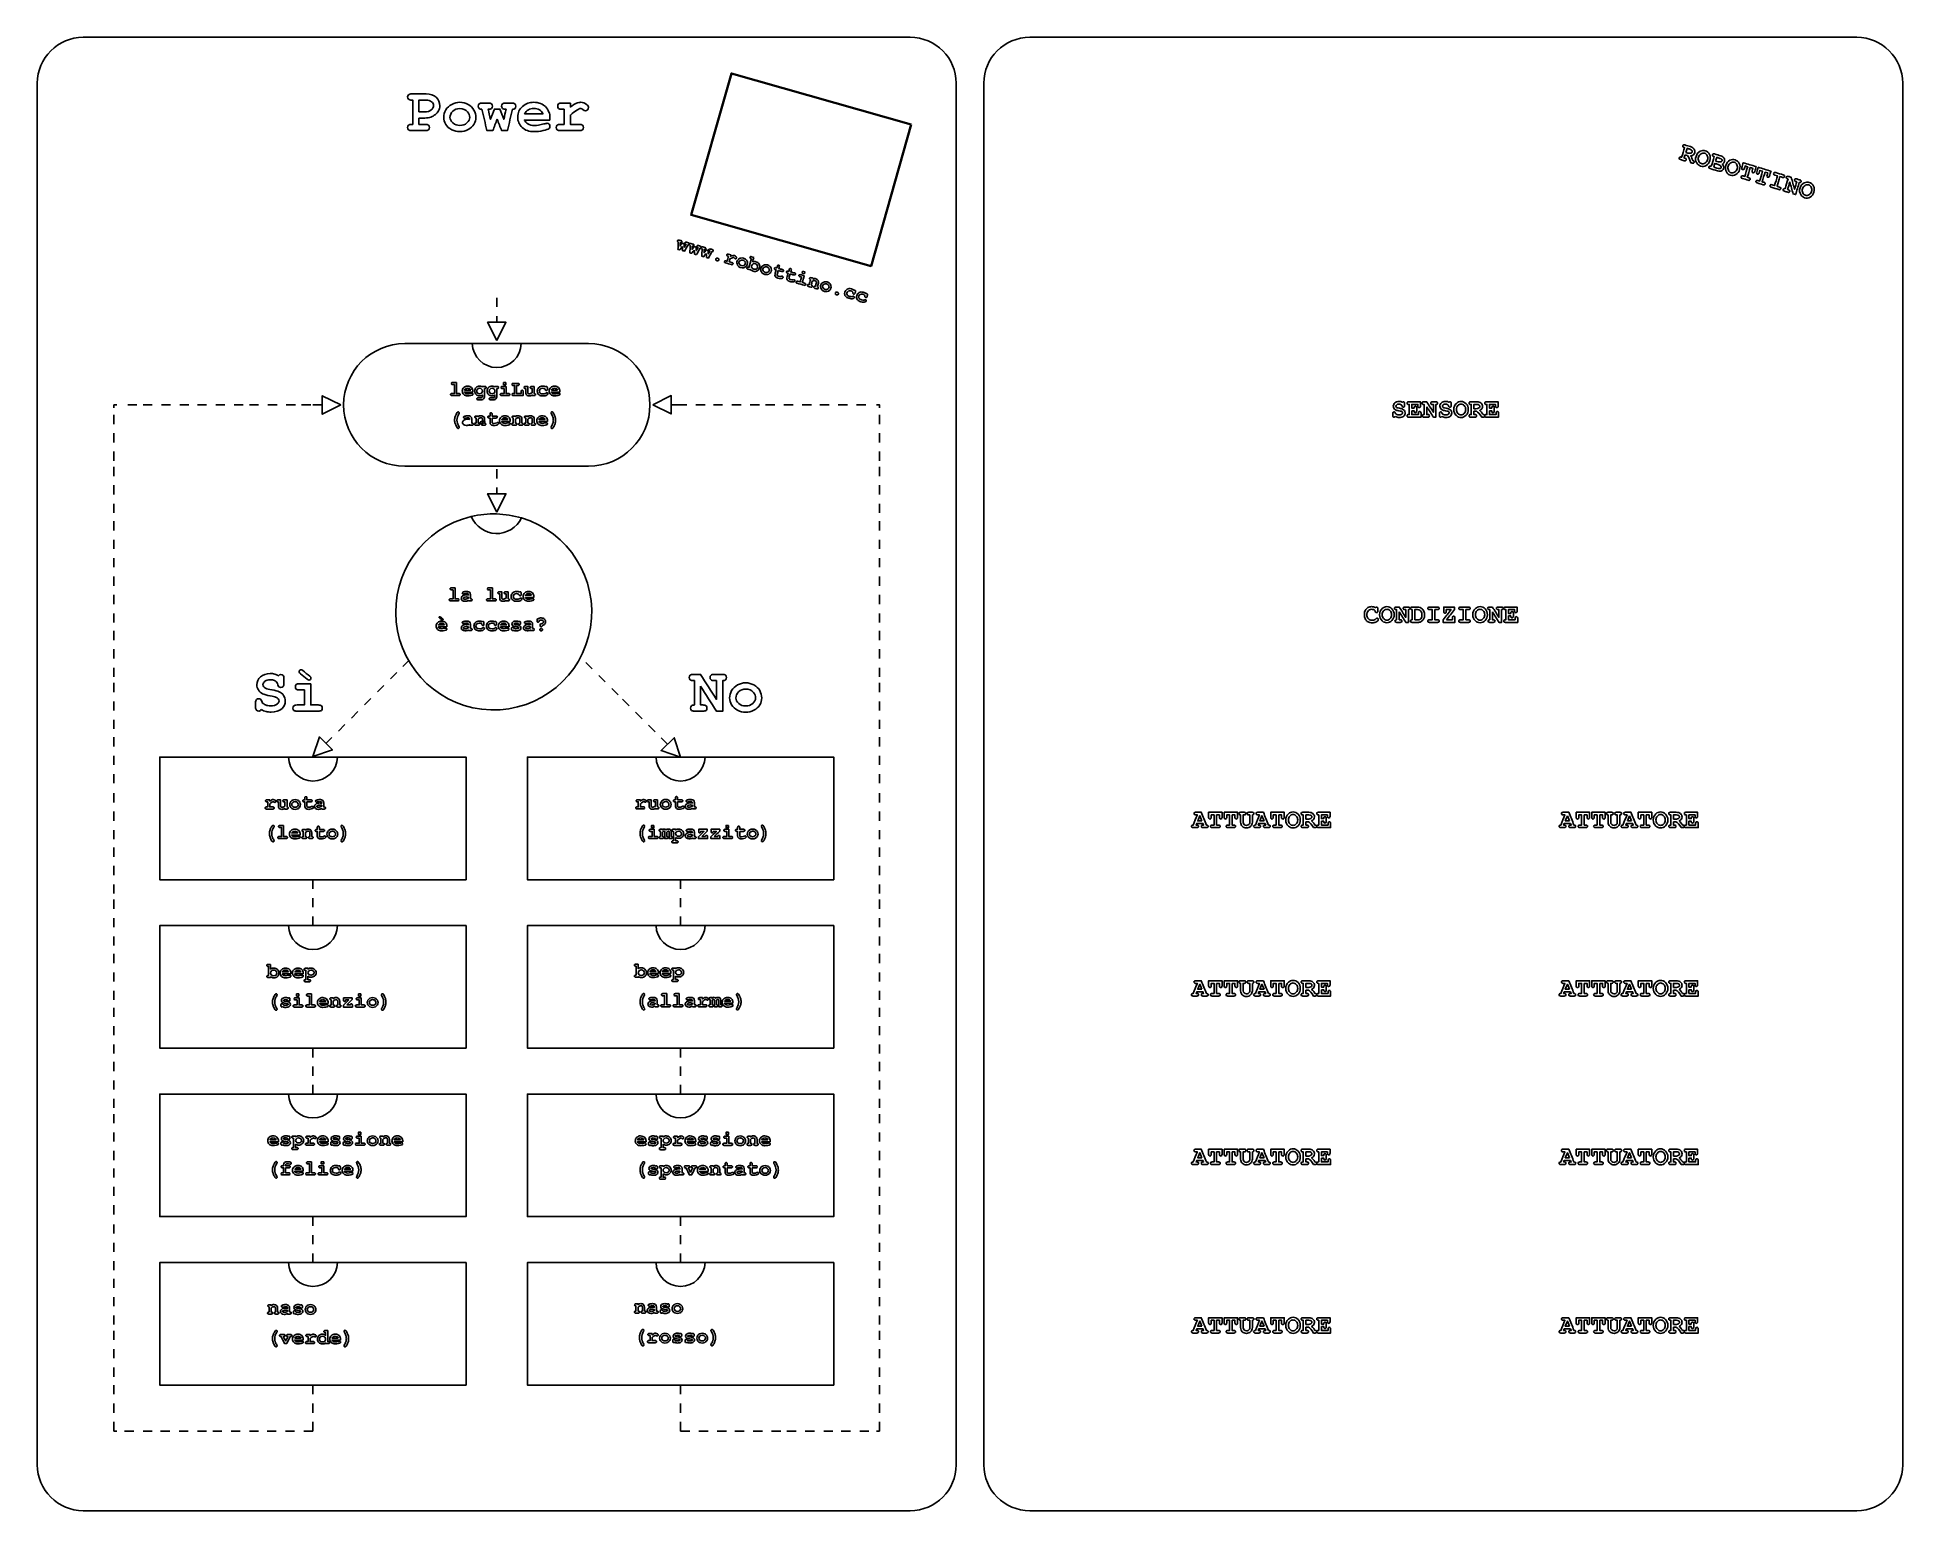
# Model space of a CAD drawing. Header units: millimetres. Extents: x 20 to 629, y 4 to 485.
import ezdxf

# ---------------------------------------------------------------- set-up
doc = ezdxf.new("R2010")
doc.units = ezdxf.units.MM
doc.header["$MEASUREMENT"] = 0
doc.layers.add('incisione', color=6, linetype='Continuous', true_color=0xff00ff)
doc.layers.add('taglio', color=178, linetype='Continuous', true_color=0x000000)

msp = doc.modelspace()

# ---------------------------------------------------------------- linework, layer by layer
at = {"layer": 'incisione'}
for p, q in [((269.66, 407.96), (269.85, 408.65)), ((269.85, 408.65), (270.63, 408.43)), ((270.63, 408.43), (270.43, 407.74)), ((270.43, 407.74), (269.66, 407.96)), ((172.15, 371.6), (172.15, 372.31)), ((172.15, 372.31), (172.95, 372.31)), ((172.95, 371.6), (172.15, 371.6)), ((172.95, 372.31), (172.95, 371.6)), ((519.54, 230.88), (518.85, 229.21)), ((518.85, 229.21), (520.22, 229.21)), ((520.22, 229.21), (519.54, 230.88)), ((539.82, 230.88), (539.13, 229.21)), ((539.13, 229.21), (540.5, 229.21)), ((540.5, 229.21), (539.82, 230.88)), ((104.58, 171.98), (104.58, 172.7)), ((104.58, 172.7), (105.38, 172.7)), ((105.38, 171.98), (104.58, 171.98)), ((105.38, 172.7), (105.38, 171.98)), ((124.86, 171.98), (124.86, 172.7)), ((124.86, 172.7), (125.66, 172.7)), ((125.66, 171.98), (124.86, 171.98)), ((125.66, 172.7), (125.66, 171.98))]:
    msp.add_line(p, q, dxfattribs=at)
for points in [[(170, 397), (170, 400)], [(170, 392), (170, 394)], [(45, 364), (45, 365), (46, 365)], [(45, 361.74), (45, 358.74)], [(52.52, 365), (49.52, 365)], [(54.52, 365), (57.52, 365)], [(63.52, 365), (60.52, 365)], [(69.52, 365), (66.52, 365)], [(72.26, 365), (75.26, 365)], [(81.26, 365), (78.26, 365)], [(87.26, 365), (84.26, 365)], [(89.26, 365), (92.26, 365)], [(98.26, 365), (95.26, 365)], [(104.26, 365), (101.26, 365)], [(109.26, 365), (106.26, 365)], [(113, 365), (110, 365)], [(226.99, 365), (229, 365)], [(232, 365), (229, 365)], [(238, 365), (235, 365)], [(240.74, 365), (243.74, 365)], [(249.74, 365), (246.74, 365)], [(255.74, 365), (252.74, 365)], [(257.74, 365), (260.74, 365)], [(266.74, 365), (263.74, 365)], [(272.74, 365), (269.74, 365)], [(275.48, 365), (278.48, 365)], [(284.48, 365), (281.48, 365)], [(290.48, 365), (287.48, 365)], [(295, 364), (295, 365), (294, 365)], [(295, 361.74), (295, 358.74)], [(45, 352.74), (45, 355.74)], [(295, 352.74), (295, 355.74)], [(45, 346.74), (45, 349.74)], [(295, 346.74), (295, 349.74)], [(45, 344.74), (45, 341.74)], [(170, 341), (170, 344)], [(295, 344.74), (295, 341.74)], [(45, 335.74), (45, 338.74)], [(170, 336), (170, 338)], [(295, 335.74), (295, 338.74)], [(45, 329.74), (45, 332.74)], [(295, 329.74), (295, 332.74)], [(45, 327), (45, 324)], [(295, 327), (295, 324)], [(45, 318), (45, 321)], [(295, 318), (295, 321)], [(45, 312), (45, 315)], [(295, 312), (295, 315)], [(45, 308.95), (45, 305.95)], [(295, 308.95), (295, 305.95)], [(45, 299.95), (45, 302.95)], [(295, 299.95), (295, 302.95)], [(45, 293.95), (45, 296.95)], [(295, 293.95), (295, 296.95)], [(45, 291.21), (45, 288.21)], [(295, 291.21), (295, 288.21)], [(45, 282.21), (45, 285.21)], [(139.36, 279.58), (141.11, 281.33)], [(199.07, 280.93), (201.19, 278.81)], [(295, 282.21), (295, 285.21)], [(45, 276.21), (45, 279.21)], [(45, 274.21), (45, 271.21)], [(137.43, 277.64), (135.31, 275.52)], [(205.44, 274.56), (203.32, 276.68)], [(295, 276.21), (295, 279.21)], [(295, 274.21), (295, 271.21)], [(45, 265.21), (45, 268.21)], [(126.82, 267.03), (128.94, 269.15)], [(131.06, 271.28), (133.18, 273.4)], [(209.68, 270.32), (207.56, 272.44)], [(211.09, 268.91), (213.21, 266.79)], [(295, 265.21), (295, 268.21)], [(45, 259.21), (45, 262.21)], [(124.66, 264.88), (122.54, 262.76)], [(217.46, 262.54), (215.34, 264.66)], [(295, 259.21), (295, 262.21)], [(45, 256.48), (45, 253.48)], [(114.24, 254.45), (116.18, 256.39)], [(118.3, 258.51), (120.42, 260.63)], [(221.7, 258.3), (219.58, 260.42)], [(223.64, 256.36), (225.76, 254.24)], [(295, 256.48), (295, 253.48)], [(45, 247.48), (45, 250.48)], [(295, 247.48), (295, 250.48)], [(45, 241.48), (45, 244.48)], [(295, 241.48), (295, 244.48)], [(45, 238.21), (45, 235.21)], [(295, 238.21), (295, 235.21)], [(45, 229.21), (45, 232.21)], [(295, 229.21), (295, 232.21)], [(45, 223.21), (45, 226.21)], [(295, 223.21), (295, 226.21)], [(45, 220.48), (45, 217.48)], [(295, 220.48), (295, 217.48)], [(45, 211.48), (45, 214.48)], [(295, 211.48), (295, 214.48)], [(45, 205.48), (45, 208.48)], [(110, 210), (110, 207)], [(230, 210), (230, 207)], [(295, 205.48), (295, 208.48)], [(45, 203.48), (45, 200.48)], [(110, 201), (110, 204)], [(230, 201), (230, 204)], [(295, 203.48), (295, 200.48)], [(45, 194.48), (45, 197.48)], [(110, 195), (110, 198)], [(230, 195), (230, 198)], [(295, 194.48), (295, 197.48)], [(45, 188.48), (45, 191.48)], [(295, 188.48), (295, 191.48)], [(45, 185.74), (45, 182.74)], [(295, 185.74), (295, 182.74)], [(45, 176.74), (45, 179.74)], [(295, 176.74), (295, 179.74)], [(45, 170.74), (45, 173.74)], [(295, 170.74), (295, 173.74)], [(45, 168.21), (45, 165.21)], [(295, 168.21), (295, 165.21)], [(45, 159.21), (45, 162.21)], [(295, 159.21), (295, 162.21)], [(45, 153.21), (45, 156.21)], [(110, 155), (110, 152)], [(230, 155), (230, 152)], [(295, 153.21), (295, 156.21)], [(45, 150.48), (45, 147.48)], [(110, 146), (110, 149)], [(230, 146), (230, 149)], [(295, 150.48), (295, 147.48)], [(45, 141.48), (45, 144.48)], [(110, 140), (110, 143)], [(230, 140), (230, 143)], [(295, 141.48), (295, 144.48)], [(45, 135.48), (45, 138.48)], [(295, 135.48), (295, 138.48)], [(45, 133.48), (45, 130.48)], [(295, 133.48), (295, 130.48)], [(45, 124.48), (45, 127.48)], [(295, 124.48), (295, 127.48)], [(45, 118.48), (45, 121.48)], [(45, 115.74), (45, 112.74)], [(295, 118.48), (295, 121.48)], [(295, 115.74), (295, 112.74)], [(45, 106.74), (45, 109.74)], [(295, 106.74), (295, 109.74)], [(45, 100.74), (45, 103.74)], [(295, 100.74), (295, 103.74)], [(45, 97.48), (45, 94.48)], [(110, 100), (110, 97)], [(230, 100), (230, 97)], [(295, 97.48), (295, 94.48)], [(45, 88.48), (45, 91.48)], [(110, 91), (110, 94)], [(230, 91), (230, 94)], [(295, 88.48), (295, 91.48)], [(45, 82.48), (45, 85.48)], [(110, 85), (110, 88)], [(230, 85), (230, 88)], [(295, 82.48), (295, 85.48)], [(45, 79.74), (45, 76.74)], [(295, 79.74), (295, 76.74)], [(45, 70.74), (45, 73.74)], [(295, 70.74), (295, 73.74)], [(45, 64.74), (45, 67.74)], [(295, 64.74), (295, 67.74)], [(45, 62.74), (45, 59.74)], [(295, 62.74), (295, 59.74)], [(45, 53.74), (45, 56.74)], [(295, 53.74), (295, 56.74)], [(45, 47.74), (45, 50.74)], [(295, 47.74), (295, 50.74)], [(45, 45), (45, 42)], [(110, 45), (110, 42)], [(230, 45), (230, 42)], [(295, 45), (295, 42)], [(45, 36), (45, 39)], [(110, 36), (110, 39)], [(230, 36), (230, 39)], [(295, 36), (295, 39)], [(45, 30), (45, 33)], [(110, 30), (110, 33)], [(230, 30), (230, 33)], [(295, 30), (295, 33)], [(45, 30), (46, 30)], [(51.52, 30), (48.52, 30)], [(57.52, 30), (54.52, 30)], [(60.26, 30), (63.26, 30)], [(69.26, 30), (66.26, 30)], [(75.26, 30), (72.26, 30)], [(77.26, 30), (80.26, 30)], [(86.26, 30), (83.26, 30)], [(92.26, 30), (89.26, 30)], [(95, 30), (98, 30)], [(104, 30), (101, 30)], [(110, 30), (107, 30)], [(230.01, 30), (233.01, 30)], [(239.01, 30), (236.01, 30)], [(245.01, 30), (242.01, 30)], [(247.74, 30), (250.74, 30)], [(256.74, 30), (253.74, 30)], [(262.74, 30), (259.74, 30)], [(264.74, 30), (267.74, 30)], [(273.74, 30), (270.74, 30)], [(279.74, 30), (276.74, 30)], [(282.48, 30), (285.48, 30)], [(291.48, 30), (288.48, 30)], [(294, 30), (295, 30)]]:
    msp.add_lwpolyline(points, dxfattribs=at)
for points in [[(170.04, 386.01), (167, 392), (173, 392)], [(119.04, 365.01), (113.04, 361.97), (113.04, 367.97)], [(221, 365.01), (226.99, 368.04), (226.99, 362.04)], [(170.04, 330.01), (167, 336), (173, 336)], [(110, 250.21), (112.09, 256.6), (116.33, 252.35)], [(230.04, 250.01), (223.66, 252.12), (227.92, 256.35)], [(221.33, 227.72), (221.33, 227.01), (220.52, 227.01), (220.52, 227.72)], [(245.66, 227.72), (245.66, 227.01), (244.86, 227.01), (244.86, 227.72)], [(400.22, 229.21), (399.54, 230.88), (398.85, 229.21)], [(420.5, 229.21), (419.82, 230.88), (419.13, 229.21)], [(400.22, 174.21), (399.54, 175.88), (398.85, 174.21)], [(420.5, 174.21), (419.82, 175.88), (419.13, 174.21)], [(520.22, 174.21), (519.54, 175.88), (518.85, 174.21)], [(540.5, 174.21), (539.82, 175.88), (539.13, 174.21)], [(125.66, 127.57), (125.66, 126.86), (124.86, 126.86), (124.86, 127.57)], [(245.66, 127.54), (245.66, 126.82), (244.86, 126.82), (244.86, 127.54)], [(113.5, 117.92), (113.5, 117.2), (112.69, 117.2), (112.69, 117.92)], [(400.22, 119.21), (399.54, 120.88), (398.85, 119.21)], [(420.5, 119.21), (419.82, 120.88), (419.13, 119.21)], [(520.22, 119.21), (519.54, 120.88), (518.85, 119.21)], [(540.5, 119.21), (539.82, 120.88), (539.13, 119.21)], [(400.22, 64.21), (399.54, 65.88), (398.85, 64.21)], [(420.5, 64.21), (419.82, 65.88), (419.13, 64.21)], [(520.22, 64.21), (519.54, 65.88), (518.85, 64.21)], [(540.5, 64.21), (539.82, 65.88), (539.13, 64.21)]]:
    msp.add_lwpolyline(points, close=True, dxfattribs=at)
for points, knots in [([(144.59, 458.65), (144.59, 457.95), (144.59, 457.26), (144.59, 456.56), (145.28, 456.56), (145.96, 456.56), (146.64, 456.56), (147.13, 456.56), (147.48, 456.47), (147.69, 456.28), (147.9, 456.09), (148, 455.84), (148, 455.54), (148, 455.24), (147.9, 455), (147.69, 454.81), (147.48, 454.62), (147.13, 454.53), (146.64, 454.53), (145.18, 454.53), (143.71, 454.53), (142.25, 454.53), (141.76, 454.53), (141.41, 454.62), (141.2, 454.81), (141, 455), (140.89, 455.25), (140.89, 455.55), (140.89, 455.85), (141, 456.09), (141.21, 456.28), (141.42, 456.47), (141.77, 456.56), (142.25, 456.56), (142.35, 456.56), (142.46, 456.56), (142.56, 456.56), (142.56, 459.21), (142.56, 461.85), (142.56, 464.5), (142.46, 464.5), (142.35, 464.5), (142.25, 464.5), (141.76, 464.5), (141.41, 464.59), (141.2, 464.78), (141, 464.97), (140.89, 465.22), (140.89, 465.52), (140.89, 465.82), (141, 466.07), (141.2, 466.26), (141.41, 466.45), (141.76, 466.54), (142.25, 466.54), (143.81, 466.54), (145.36, 466.53), (146.92, 466.53), (148.29, 466.53), (149.38, 466.16), (150.18, 465.41), (150.99, 464.66), (151.39, 463.74), (151.39, 462.67), (151.39, 462.07), (151.25, 461.51), (150.98, 460.99), (150.78, 460.59), (150.43, 460.2), (149.96, 459.81), (149.48, 459.43), (148.99, 459.14), (148.49, 458.94), (147.99, 458.75), (147.33, 458.65), (146.52, 458.65), (145.87, 458.65), (145.23, 458.65), (144.59, 458.65)], [0, 0, 0, 0, 1, 1, 1, 2, 2, 2, 3, 3, 3, 4, 4, 4, 5, 5, 5, 6, 6, 6, 7, 7, 7, 8, 8, 8, 9, 9, 9, 10, 10, 10, 11, 11, 11, 12, 12, 12, 13, 13, 13, 14, 14, 14, 15, 15, 15, 16, 16, 16, 17, 17, 17, 18, 18, 18, 19, 19, 19, 20, 20, 20, 21, 21, 21, 22, 22, 22, 23, 23, 23, 24, 24, 24, 25, 25, 25, 26, 26, 26, 26]), ([(144.59, 460.68), (145.22, 460.68), (145.85, 460.68), (146.48, 460.68), (147.36, 460.68), (148.06, 460.88), (148.58, 461.28), (149.1, 461.68), (149.36, 462.16), (149.36, 462.72), (149.36, 463.19), (149.15, 463.61), (148.73, 463.97), (148.31, 464.32), (147.71, 464.5), (146.93, 464.5), (146.15, 464.5), (145.37, 464.5), (144.59, 464.5), (144.59, 463.23), (144.59, 461.95), (144.59, 460.68)], [0, 0, 0, 0, 1, 1, 1, 2, 2, 2, 3, 3, 3, 4, 4, 4, 5, 5, 5, 6, 6, 6, 7, 7, 7, 7]), ([(163.21, 458.86), (163.21, 458.08), (162.99, 457.32), (162.56, 456.59), (162.13, 455.87), (161.48, 455.28), (160.63, 454.85), (159.77, 454.42), (158.88, 454.2), (157.95, 454.2), (157.03, 454.2), (156.14, 454.42), (155.3, 454.84), (154.45, 455.27), (153.81, 455.85), (153.37, 456.58), (152.92, 457.31), (152.7, 458.08), (152.7, 458.88), (152.7, 459.69), (152.93, 460.49), (153.38, 461.27), (153.83, 462.05), (154.47, 462.67), (155.31, 463.11), (156.15, 463.56), (157.03, 463.79), (157.95, 463.79), (158.87, 463.79), (159.76, 463.56), (160.62, 463.1), (161.47, 462.64), (162.12, 462.02), (162.55, 461.25), (162.99, 460.47), (163.21, 459.68), (163.21, 458.86)], [0, 0, 0, 0, 1, 1, 1, 2, 2, 2, 3, 3, 3, 4, 4, 4, 5, 5, 5, 6, 6, 6, 7, 7, 7, 8, 8, 8, 9, 9, 9, 10, 10, 10, 11, 11, 11, 12, 12, 12, 12]), ([(170.12, 458.27), (169.65, 457.03), (169.18, 455.78), (168.71, 454.53), (168.08, 454.53), (167.44, 454.53), (166.8, 454.53), (166.23, 456.85), (165.67, 459.17), (165.1, 461.49), (164.73, 461.51), (164.45, 461.61), (164.26, 461.8), (164.07, 461.99), (163.98, 462.23), (163.98, 462.51), (163.98, 462.81), (164.08, 463.05), (164.29, 463.24), (164.5, 463.43), (164.85, 463.52), (165.34, 463.52), (165.97, 463.52), (166.6, 463.52), (167.23, 463.52), (167.72, 463.52), (168.06, 463.43), (168.27, 463.24), (168.48, 463.05), (168.58, 462.8), (168.58, 462.5), (168.58, 462.2), (168.47, 461.94), (168.23, 461.73), (168.05, 461.57), (167.7, 461.49), (167.18, 461.49), (167.44, 460.42), (167.69, 459.35), (167.95, 458.27), (168.37, 459.37), (168.79, 460.47), (169.21, 461.57), (169.81, 461.57), (170.41, 461.57), (171.01, 461.57), (171.43, 460.47), (171.85, 459.37), (172.28, 458.27), (172.54, 459.35), (172.81, 460.42), (173.07, 461.49), (172.57, 461.49), (172.24, 461.54), (172.08, 461.64), (171.76, 461.84), (171.6, 462.13), (171.6, 462.51), (171.6, 462.81), (171.71, 463.05), (171.92, 463.24), (172.12, 463.43), (172.47, 463.52), (172.96, 463.52), (173.6, 463.52), (174.23, 463.52), (174.87, 463.52), (175.36, 463.52), (175.71, 463.43), (175.92, 463.24), (176.12, 463.05), (176.23, 462.8), (176.23, 462.5), (176.23, 462.23), (176.14, 462), (175.96, 461.81), (175.77, 461.62), (175.51, 461.52), (175.15, 461.49), (174.59, 459.17), (174.04, 456.85), (173.49, 454.53), (172.86, 454.53), (172.23, 454.53), (171.6, 454.53), (171.11, 455.78), (170.61, 457.03), (170.12, 458.27)], [0, 0, 0, 0, 1, 1, 1, 2, 2, 2, 3, 3, 3, 4, 4, 4, 5, 5, 5, 6, 6, 6, 7, 7, 7, 8, 8, 8, 9, 9, 9, 10, 10, 10, 11, 11, 11, 12, 12, 12, 13, 13, 13, 14, 14, 14, 15, 15, 15, 16, 16, 16, 17, 17, 17, 18, 18, 18, 19, 19, 19, 20, 20, 20, 21, 21, 21, 22, 22, 22, 23, 23, 23, 24, 24, 24, 25, 25, 25, 26, 26, 26, 27, 27, 27, 28, 28, 28, 29, 29, 29, 29]), ([(187.37, 458), (187.37, 458.28), (187.37, 458.57), (187.37, 458.86), (187.37, 459.52), (187.26, 460.1), (187.05, 460.6), (186.74, 461.32), (186.35, 461.92), (185.87, 462.41), (185.53, 462.75), (185.02, 463.06), (184.33, 463.35), (183.64, 463.64), (182.88, 463.79), (182.06, 463.79), (180.69, 463.79), (179.47, 463.34), (178.42, 462.45), (177.37, 461.55), (176.84, 460.39), (176.84, 458.97), (176.84, 457.63), (177.33, 456.5), (178.3, 455.58), (179.28, 454.66), (180.57, 454.2), (182.2, 454.2), (183.14, 454.2), (184.13, 454.31), (185.15, 454.54), (186.17, 454.76), (186.82, 454.99), (187.08, 455.23), (187.28, 455.42), (187.38, 455.64), (187.38, 455.91), (187.38, 456.2), (187.28, 456.44), (187.1, 456.63), (186.91, 456.82), (186.69, 456.92), (186.42, 456.92), (186.22, 456.92), (185.86, 456.85), (185.35, 456.72), (184.1, 456.4), (183.1, 456.23), (182.35, 456.23), (181.43, 456.23), (180.7, 456.4), (180.16, 456.72), (179.63, 457.04), (179.25, 457.47), (179.04, 458), (181.82, 458), (184.59, 458), (187.37, 458)], [-19, -19, -19, -19, -18, -18, -18, -17, -17, -17, -16, -16, -16, -15, -15, -15, -14, -14, -14, -13, -13, -13, -12, -12, -12, -11, -11, -11, -10, -10, -10, -9, -9, -9, -8, -8, -8, -7, -7, -7, -6, -6, -6, -5, -5, -5, -4, -4, -4, -3, -3, -3, -2, -2, -2, -1, -1, -1, 0, 0, 0, 0]), ([(194.02, 463.52), (193.1, 463.52), (192.18, 463.52), (191.26, 463.52), (190.77, 463.52), (190.42, 463.43), (190.21, 463.24), (190.01, 463.05), (189.9, 462.81), (189.9, 462.51), (189.9, 462.21), (190.01, 461.96), (190.21, 461.77), (190.42, 461.58), (190.77, 461.49), (191.26, 461.49), (191.5, 461.49), (191.75, 461.49), (191.99, 461.49), (191.99, 459.85), (191.99, 458.2), (191.99, 456.56), (191.59, 456.56), (191.19, 456.56), (190.78, 456.56), (190.29, 456.56), (189.95, 456.47), (189.74, 456.28), (189.53, 456.09), (189.43, 455.85), (189.43, 455.55), (189.43, 455.25), (189.53, 455), (189.74, 454.81), (189.95, 454.62), (190.29, 454.53), (190.78, 454.53), (192.83, 454.53), (194.87, 454.53), (196.91, 454.53), (197.4, 454.53), (197.75, 454.62), (197.96, 454.81), (198.16, 455), (198.27, 455.24), (198.27, 455.54), (198.27, 455.84), (198.16, 456.09), (197.96, 456.28), (197.75, 456.47), (197.4, 456.56), (196.91, 456.56), (195.95, 456.56), (194.98, 456.56), (194.02, 456.56), (194.02, 457.58), (194.02, 458.6), (194.02, 459.62), (194.86, 460.33), (195.57, 460.87), (196.13, 461.22), (196.7, 461.58), (197.12, 461.76), (197.41, 461.76), (197.62, 461.76), (197.87, 461.63), (198.15, 461.38), (198.43, 461.13), (198.69, 461.01), (198.94, 461.01), (199.22, 461.01), (199.47, 461.11), (199.67, 461.31), (199.87, 461.51), (199.97, 461.75), (199.97, 462.05), (199.97, 462.39), (199.76, 462.73), (199.34, 463.06), (198.72, 463.54), (198.08, 463.79), (197.42, 463.79), (196.99, 463.79), (196.53, 463.69), (196.03, 463.48), (195.54, 463.28), (194.87, 462.87), (194.02, 462.25), (194.02, 462.68), (194.02, 463.1), (194.02, 463.52)], [-30, -30, -30, -30, -29, -29, -29, -28, -28, -28, -27, -27, -27, -26, -26, -26, -25, -25, -25, -24, -24, -24, -23, -23, -23, -22, -22, -22, -21, -21, -21, -20, -20, -20, -19, -19, -19, -18, -18, -18, -17, -17, -17, -16, -16, -16, -15, -15, -15, -14, -14, -14, -13, -13, -13, -12, -12, -12, -11, -11, -11, -10, -10, -10, -9, -9, -9, -8, -8, -8, -7, -7, -7, -6, -6, -6, -5, -5, -5, -4, -4, -4, -3, -3, -3, -2, -2, -2, -1, -1, -1, 0, 0, 0, 0]), ([(161.18, 458.85), (161.18, 459.5), (160.94, 460.1), (160.48, 460.65), (159.84, 461.39), (158.99, 461.76), (157.95, 461.76), (157.03, 461.76), (156.27, 461.46), (155.65, 460.88), (155.04, 460.29), (154.73, 459.61), (154.73, 458.84), (154.73, 458.2), (155.04, 457.61), (155.66, 457.06), (156.28, 456.51), (157.05, 456.23), (157.95, 456.23), (158.86, 456.23), (159.63, 456.51), (160.25, 457.06), (160.87, 457.61), (161.18, 458.21), (161.18, 458.85)], [0, 0, 0, 0, 1, 1, 1, 2, 2, 2, 3, 3, 3, 4, 4, 4, 5, 5, 5, 6, 6, 6, 7, 7, 7, 8, 8, 8, 8]), ([(185.12, 460.03), (184.81, 460.61), (184.4, 461.04), (183.9, 461.33), (183.4, 461.61), (182.8, 461.76), (182.11, 461.76), (181.42, 461.76), (180.83, 461.61), (180.33, 461.33), (179.83, 461.04), (179.42, 460.61), (179.1, 460.03), (181.11, 460.03), (183.11, 460.03), (185.12, 460.03)], [0, 0, 0, 0, 1, 1, 1, 2, 2, 2, 3, 3, 3, 4, 4, 4, 5, 5, 5, 5]), ([(557.94, 446.62), (557.83, 446.28), (557.73, 445.94), (557.63, 445.6), (557.72, 445.57), (557.82, 445.54), (557.92, 445.51), (558.11, 445.45), (558.24, 445.37), (558.3, 445.27), (558.36, 445.17), (558.37, 445.06), (558.33, 444.94), (558.3, 444.82), (558.23, 444.74), (558.12, 444.69), (558.02, 444.64), (557.87, 444.64), (557.67, 444.7), (557.26, 444.83), (556.85, 444.95), (556.44, 445.08), (556.25, 445.13), (556.12, 445.21), (556.06, 445.31), (556, 445.41), (555.99, 445.53), (556.03, 445.65), (556.06, 445.76), (556.13, 445.85), (556.24, 445.9), (556.35, 445.95), (556.5, 445.94), (556.69, 445.88), (556.73, 445.87), (556.77, 445.86), (556.82, 445.85), (557.14, 446.9), (557.46, 447.96), (557.78, 449.01), (557.74, 449.02), (557.7, 449.04), (557.65, 449.05), (557.46, 449.11), (557.33, 449.19), (557.27, 449.29), (557.21, 449.39), (557.2, 449.5), (557.24, 449.62), (557.27, 449.74), (557.34, 449.83), (557.45, 449.88), (557.56, 449.93), (557.71, 449.92), (557.9, 449.86), (558.51, 449.68), (559.12, 449.49), (559.73, 449.3), (560.3, 449.13), (560.7, 448.85), (560.93, 448.47), (561.16, 448.09), (561.21, 447.7), (561.09, 447.3), (561.01, 447.04), (560.87, 446.84), (560.66, 446.68), (560.45, 446.51), (560.17, 446.4), (559.82, 446.33), (559.95, 446.13), (560.07, 445.88), (560.2, 445.58), (560.27, 445.4), (560.36, 445.11), (560.47, 444.73), (560.68, 444.67), (560.81, 444.61), (560.86, 444.55), (560.95, 444.43), (560.98, 444.3), (560.93, 444.15), (560.9, 444.03), (560.83, 443.95), (560.72, 443.9), (560.62, 443.85), (560.47, 443.85), (560.27, 443.91), (560.12, 443.96), (559.96, 444), (559.81, 444.05), (559.46, 445.26), (559.11, 446.04), (558.74, 446.37), (558.47, 446.46), (558.2, 446.54), (557.94, 446.62)], [0, 0, 0, 0, 1, 1, 1, 2, 2, 2, 3, 3, 3, 4, 4, 4, 5, 5, 5, 6, 6, 6, 7, 7, 7, 8, 8, 8, 9, 9, 9, 10, 10, 10, 11, 11, 11, 12, 12, 12, 13, 13, 13, 14, 14, 14, 15, 15, 15, 16, 16, 16, 17, 17, 17, 18, 18, 18, 19, 19, 19, 20, 20, 20, 21, 21, 21, 22, 22, 22, 23, 23, 23, 24, 24, 24, 25, 25, 25, 26, 26, 26, 27, 27, 27, 28, 28, 28, 29, 29, 29, 30, 30, 30, 31, 31, 31, 32, 32, 32, 32]), ([(558.18, 447.43), (558.39, 447.36), (558.6, 447.3), (558.81, 447.23), (559.05, 447.16), (559.27, 447.14), (559.47, 447.15), (559.75, 447.17), (559.95, 447.22), (560.06, 447.3), (560.18, 447.38), (560.26, 447.47), (560.29, 447.57), (560.33, 447.72), (560.3, 447.89), (560.17, 448.07), (560.05, 448.25), (559.83, 448.39), (559.52, 448.48), (559.21, 448.58), (558.9, 448.67), (558.59, 448.76), (558.45, 448.32), (558.32, 447.87), (558.18, 447.43)], [0, 0, 0, 0, 1, 1, 1, 2, 2, 2, 3, 3, 3, 4, 4, 4, 5, 5, 5, 6, 6, 6, 7, 7, 7, 8, 8, 8, 8]), ([(566.06, 444.76), (565.85, 444.04), (565.44, 443.51), (564.83, 443.18), (564.23, 442.84), (563.63, 442.76), (563.03, 442.94), (562.49, 443.11), (562.07, 443.45), (561.75, 443.98), (561.36, 444.64), (561.29, 445.36), (561.53, 446.14), (561.77, 446.92), (562.23, 447.48), (562.92, 447.81), (563.47, 448.08), (564.02, 448.13), (564.56, 447.97), (565.16, 447.78), (565.62, 447.38), (565.93, 446.77), (566.24, 446.15), (566.28, 445.48), (566.06, 444.76)], [0, 0, 0, 0, 1, 1, 1, 2, 2, 2, 3, 3, 3, 4, 4, 4, 5, 5, 5, 6, 6, 6, 7, 7, 7, 8, 8, 8, 8]), ([(565.25, 445.01), (565.4, 445.5), (565.38, 445.95), (565.18, 446.36), (564.98, 446.78), (564.69, 447.04), (564.31, 447.16), (563.94, 447.27), (563.55, 447.21), (563.16, 446.98), (562.76, 446.75), (562.49, 446.38), (562.34, 445.89), (562.19, 445.41), (562.21, 444.95), (562.41, 444.54), (562.61, 444.13), (562.9, 443.86), (563.28, 443.75), (563.66, 443.63), (564.04, 443.69), (564.44, 443.92), (564.83, 444.15), (565.11, 444.51), (565.25, 445.01)], [0, 0, 0, 0, 1, 1, 1, 2, 2, 2, 3, 3, 3, 4, 4, 4, 5, 5, 5, 6, 6, 6, 7, 7, 7, 8, 8, 8, 8]), ([(566.51, 442.9), (566.83, 443.95), (567.15, 445.01), (567.47, 446.06), (567.43, 446.07), (567.39, 446.09), (567.35, 446.1), (567.15, 446.16), (567.02, 446.24), (566.96, 446.34), (566.9, 446.44), (566.89, 446.55), (566.93, 446.67), (566.97, 446.79), (567.04, 446.88), (567.14, 446.93), (567.25, 446.98), (567.4, 446.97), (567.59, 446.91), (568.27, 446.71), (568.95, 446.5), (569.62, 446.29), (570.11, 446.15), (570.46, 445.89), (570.67, 445.53), (570.88, 445.18), (570.93, 444.81), (570.82, 444.44), (570.76, 444.26), (570.68, 444.11), (570.56, 443.97), (570.45, 443.84), (570.3, 443.73), (570.12, 443.64), (570.33, 443.41), (570.47, 443.17), (570.53, 442.93), (570.6, 442.69), (570.59, 442.44), (570.51, 442.18), (570.45, 441.97), (570.35, 441.8), (570.2, 441.65), (570.09, 441.53), (569.97, 441.45), (569.85, 441.4), (569.68, 441.33), (569.49, 441.29), (569.28, 441.28), (569.06, 441.27), (568.81, 441.31), (568.51, 441.4), (567.72, 441.64), (566.93, 441.88), (566.14, 442.13), (565.94, 442.18), (565.82, 442.26), (565.76, 442.36), (565.7, 442.46), (565.68, 442.58), (565.72, 442.7), (565.76, 442.81), (565.83, 442.9), (565.93, 442.95), (566.04, 443), (566.19, 442.99), (566.38, 442.93), (566.43, 442.92), (566.47, 442.91), (566.51, 442.9)], [0, 0, 0, 0, 1, 1, 1, 2, 2, 2, 3, 3, 3, 4, 4, 4, 5, 5, 5, 6, 6, 6, 7, 7, 7, 8, 8, 8, 9, 9, 9, 10, 10, 10, 11, 11, 11, 12, 12, 12, 13, 13, 13, 14, 14, 14, 15, 15, 15, 16, 16, 16, 17, 17, 17, 18, 18, 18, 19, 19, 19, 20, 20, 20, 21, 21, 21, 22, 22, 22, 23, 23, 23, 23]), ([(567.92, 444.64), (568.22, 444.55), (568.52, 444.46), (568.81, 444.37), (569.13, 444.27), (569.42, 444.27), (569.68, 444.37), (569.85, 444.43), (569.97, 444.54), (570.01, 444.71), (570.06, 444.85), (570.03, 444.99), (569.93, 445.14), (569.82, 445.29), (569.63, 445.41), (569.34, 445.49), (568.98, 445.6), (568.63, 445.71), (568.28, 445.81), (568.16, 445.42), (568.04, 445.03), (567.92, 444.64)], [0, 0, 0, 0, 1, 1, 1, 2, 2, 2, 3, 3, 3, 4, 4, 4, 5, 5, 5, 6, 6, 6, 7, 7, 7, 7]), ([(575.76, 441.81), (575.55, 441.09), (575.14, 440.56), (574.53, 440.22), (573.93, 439.88), (573.33, 439.81), (572.73, 439.99), (572.19, 440.15), (571.77, 440.5), (571.45, 441.03), (571.07, 441.68), (570.99, 442.4), (571.23, 443.19), (571.47, 443.97), (571.93, 444.53), (572.62, 444.86), (573.17, 445.13), (573.72, 445.18), (574.26, 445.01), (574.86, 444.83), (575.32, 444.43), (575.63, 443.81), (575.94, 443.2), (575.98, 442.53), (575.76, 441.81)], [0, 0, 0, 0, 1, 1, 1, 2, 2, 2, 3, 3, 3, 4, 4, 4, 5, 5, 5, 6, 6, 6, 7, 7, 7, 8, 8, 8, 8]), ([(567.32, 442.65), (567.78, 442.51), (568.25, 442.37), (568.72, 442.22), (569.04, 442.12), (569.29, 442.1), (569.46, 442.16), (569.58, 442.2), (569.66, 442.29), (569.71, 442.43), (569.75, 442.59), (569.7, 442.78), (569.55, 443), (569.39, 443.22), (569.13, 443.39), (568.75, 443.5), (568.39, 443.61), (568.03, 443.72), (567.68, 443.83), (567.56, 443.44), (567.44, 443.04), (567.32, 442.65)], [0, 0, 0, 0, 1, 1, 1, 2, 2, 2, 3, 3, 3, 4, 4, 4, 5, 5, 5, 6, 6, 6, 7, 7, 7, 7]), ([(574.96, 442.05), (575.11, 442.55), (575.08, 443), (574.88, 443.41), (574.68, 443.82), (574.39, 444.09), (574.01, 444.2), (573.64, 444.32), (573.25, 444.26), (572.86, 444.03), (572.46, 443.79), (572.19, 443.43), (572.04, 442.94), (571.89, 442.45), (571.92, 442), (572.11, 441.59), (572.31, 441.18), (572.6, 440.91), (572.98, 440.8), (573.36, 440.68), (573.74, 440.74), (574.14, 440.97), (574.53, 441.2), (574.81, 441.56), (574.96, 442.05)], [0, 0, 0, 0, 1, 1, 1, 2, 2, 2, 3, 3, 3, 4, 4, 4, 5, 5, 5, 6, 6, 6, 7, 7, 7, 8, 8, 8, 8]), ([(579.22, 442.49), (578.9, 441.43), (578.58, 440.38), (578.26, 439.32), (578.44, 439.27), (578.62, 439.21), (578.8, 439.16), (578.99, 439.1), (579.12, 439.02), (579.18, 438.92), (579.24, 438.82), (579.25, 438.71), (579.22, 438.58), (579.18, 438.47), (579.11, 438.38), (579, 438.33), (578.9, 438.28), (578.75, 438.29), (578.55, 438.35), (577.92, 438.54), (577.29, 438.73), (576.66, 438.92), (576.46, 438.98), (576.34, 439.06), (576.28, 439.16), (576.22, 439.26), (576.21, 439.37), (576.24, 439.49), (576.28, 439.61), (576.35, 439.7), (576.45, 439.75), (576.56, 439.8), (576.71, 439.79), (576.91, 439.73), (577.09, 439.68), (577.27, 439.62), (577.45, 439.57), (577.77, 440.62), (578.09, 441.68), (578.41, 442.73), (578.12, 442.82), (577.83, 442.91), (577.53, 443), (577.46, 442.74), (577.38, 442.49), (577.3, 442.23), (577.24, 442.04), (577.16, 441.91), (577.06, 441.85), (576.96, 441.79), (576.85, 441.78), (576.73, 441.82), (576.61, 441.85), (576.53, 441.92), (576.48, 442.03), (576.43, 442.13), (576.43, 442.29), (576.49, 442.48), (576.65, 443.01), (576.81, 443.53), (576.97, 444.06), (578.37, 443.63), (579.77, 443.21), (581.16, 442.78), (581, 442.25), (580.84, 441.73), (580.68, 441.2), (580.62, 441.01), (580.54, 440.88), (580.44, 440.82), (580.34, 440.76), (580.23, 440.75), (580.11, 440.79), (579.99, 440.82), (579.91, 440.89), (579.86, 441), (579.81, 441.11), (579.81, 441.26), (579.87, 441.45), (579.95, 441.71), (580.03, 441.96), (580.11, 442.22), (579.81, 442.31), (579.51, 442.4), (579.22, 442.49)], [0, 0, 0, 0, 1, 1, 1, 2, 2, 2, 3, 3, 3, 4, 4, 4, 5, 5, 5, 6, 6, 6, 7, 7, 7, 8, 8, 8, 9, 9, 9, 10, 10, 10, 11, 11, 11, 12, 12, 12, 13, 13, 13, 14, 14, 14, 15, 15, 15, 16, 16, 16, 17, 17, 17, 18, 18, 18, 19, 19, 19, 20, 20, 20, 21, 21, 21, 22, 22, 22, 23, 23, 23, 24, 24, 24, 25, 25, 25, 26, 26, 26, 27, 27, 27, 28, 28, 28, 28]), ([(584.07, 441.01), (583.75, 439.95), (583.43, 438.9), (583.11, 437.84), (583.29, 437.79), (583.47, 437.73), (583.65, 437.68), (583.84, 437.62), (583.97, 437.54), (584.03, 437.44), (584.09, 437.34), (584.1, 437.23), (584.07, 437.11), (584.03, 436.99), (583.96, 436.91), (583.85, 436.86), (583.75, 436.81), (583.6, 436.81), (583.4, 436.87), (582.77, 437.06), (582.14, 437.25), (581.51, 437.45), (581.31, 437.51), (581.19, 437.59), (581.13, 437.69), (581.07, 437.79), (581.06, 437.9), (581.09, 438.02), (581.13, 438.14), (581.2, 438.22), (581.31, 438.27), (581.41, 438.32), (581.56, 438.31), (581.76, 438.26), (581.94, 438.2), (582.12, 438.15), (582.3, 438.09), (582.62, 439.15), (582.94, 440.2), (583.26, 441.26), (582.97, 441.35), (582.68, 441.43), (582.38, 441.52), (582.31, 441.27), (582.23, 441.01), (582.15, 440.76), (582.09, 440.56), (582.01, 440.44), (581.91, 440.38), (581.81, 440.32), (581.7, 440.3), (581.58, 440.34), (581.46, 440.38), (581.38, 440.45), (581.33, 440.55), (581.28, 440.66), (581.28, 440.81), (581.34, 441), (581.5, 441.53), (581.66, 442.06), (581.82, 442.58), (583.22, 442.16), (584.62, 441.73), (586.01, 441.3), (585.85, 440.78), (585.69, 440.25), (585.53, 439.73), (585.47, 439.53), (585.39, 439.41), (585.29, 439.35), (585.19, 439.29), (585.08, 439.27), (584.96, 439.31), (584.84, 439.35), (584.76, 439.42), (584.71, 439.52), (584.66, 439.63), (584.66, 439.78), (584.72, 439.97), (584.8, 440.23), (584.88, 440.48), (584.96, 440.74), (584.66, 440.83), (584.36, 440.92), (584.07, 441.01)], [0, 0, 0, 0, 1, 1, 1, 2, 2, 2, 3, 3, 3, 4, 4, 4, 5, 5, 5, 6, 6, 6, 7, 7, 7, 8, 8, 8, 9, 9, 9, 10, 10, 10, 11, 11, 11, 12, 12, 12, 13, 13, 13, 14, 14, 14, 15, 15, 15, 16, 16, 16, 17, 17, 17, 18, 18, 18, 19, 19, 19, 20, 20, 20, 21, 21, 21, 22, 22, 22, 23, 23, 23, 24, 24, 24, 25, 25, 25, 26, 26, 26, 27, 27, 27, 28, 28, 28, 28]), ([(588.93, 439.53), (588.61, 438.48), (588.29, 437.42), (587.97, 436.36), (588.24, 436.28), (588.51, 436.2), (588.78, 436.12), (588.98, 436.06), (589.11, 435.98), (589.17, 435.88), (589.23, 435.78), (589.24, 435.67), (589.2, 435.55), (589.17, 435.43), (589.09, 435.34), (588.99, 435.29), (588.88, 435.24), (588.73, 435.25), (588.54, 435.31), (587.72, 435.56), (586.91, 435.8), (586.1, 436.05), (585.9, 436.11), (585.77, 436.19), (585.71, 436.29), (585.65, 436.39), (585.64, 436.5), (585.68, 436.62), (585.71, 436.74), (585.79, 436.82), (585.89, 436.87), (586, 436.92), (586.15, 436.92), (586.34, 436.86), (586.61, 436.78), (586.89, 436.69), (587.16, 436.61), (587.48, 437.67), (587.8, 438.72), (588.12, 439.78), (587.85, 439.86), (587.58, 439.94), (587.31, 440.03), (587.11, 440.08), (586.98, 440.16), (586.92, 440.26), (586.86, 440.36), (586.85, 440.48), (586.89, 440.6), (586.93, 440.72), (587, 440.8), (587.1, 440.85), (587.21, 440.9), (587.36, 440.9), (587.55, 440.84), (588.37, 440.59), (589.18, 440.34), (589.99, 440.09), (590.19, 440.03), (590.32, 439.95), (590.38, 439.85), (590.44, 439.75), (590.45, 439.64), (590.41, 439.52), (590.38, 439.4), (590.3, 439.32), (590.2, 439.27), (590.09, 439.22), (589.94, 439.22), (589.75, 439.28), (589.48, 439.36), (589.2, 439.45), (588.93, 439.53)], [0, 0, 0, 0, 1, 1, 1, 2, 2, 2, 3, 3, 3, 4, 4, 4, 5, 5, 5, 6, 6, 6, 7, 7, 7, 8, 8, 8, 9, 9, 9, 10, 10, 10, 11, 11, 11, 12, 12, 12, 13, 13, 13, 14, 14, 14, 15, 15, 15, 16, 16, 16, 17, 17, 17, 18, 18, 18, 19, 19, 19, 20, 20, 20, 21, 21, 21, 22, 22, 22, 23, 23, 23, 24, 24, 24, 24]), ([(592.15, 437.77), (591.9, 436.95), (591.65, 436.14), (591.4, 435.32), (591.5, 435.29), (591.6, 435.26), (591.69, 435.23), (591.89, 435.17), (592.02, 435.09), (592.08, 434.99), (592.14, 434.89), (592.15, 434.78), (592.11, 434.66), (592.07, 434.54), (592, 434.46), (591.9, 434.41), (591.79, 434.36), (591.64, 434.36), (591.45, 434.42), (591.09, 434.53), (590.74, 434.64), (590.39, 434.75), (590.19, 434.8), (590.06, 434.88), (590, 434.98), (589.94, 435.08), (589.93, 435.2), (589.97, 435.32), (590, 435.43), (590.07, 435.52), (590.18, 435.57), (590.28, 435.62), (590.42, 435.62), (590.59, 435.57), (590.91, 436.62), (591.23, 437.68), (591.56, 438.73), (591.51, 438.74), (591.47, 438.76), (591.43, 438.77), (591.23, 438.83), (591.11, 438.91), (591.05, 439.01), (590.99, 439.11), (590.98, 439.22), (591.01, 439.34), (591.05, 439.46), (591.12, 439.55), (591.23, 439.6), (591.33, 439.65), (591.48, 439.64), (591.68, 439.58), (591.99, 439.49), (592.3, 439.39), (592.61, 439.29), (592.97, 438), (593.33, 436.71), (593.69, 435.42), (593.94, 436.23), (594.19, 437.04), (594.43, 437.86), (594.34, 437.89), (594.24, 437.92), (594.14, 437.94), (593.95, 438), (593.82, 438.08), (593.76, 438.18), (593.7, 438.28), (593.69, 438.39), (593.72, 438.52), (593.76, 438.64), (593.83, 438.72), (593.94, 438.77), (594.04, 438.82), (594.19, 438.82), (594.39, 438.76), (594.74, 438.65), (595.1, 438.54), (595.45, 438.43), (595.64, 438.37), (595.77, 438.29), (595.83, 438.19), (595.89, 438.09), (595.9, 437.98), (595.87, 437.86), (595.83, 437.75), (595.76, 437.66), (595.66, 437.61), (595.55, 437.56), (595.41, 437.56), (595.25, 437.61), (594.84, 436.28), (594.44, 434.96), (594.04, 433.63), (593.77, 433.72), (593.5, 433.8), (593.24, 433.88), (592.87, 435.17), (592.51, 436.47), (592.15, 437.77)], [0, 0, 0, 0, 1, 1, 1, 2, 2, 2, 3, 3, 3, 4, 4, 4, 5, 5, 5, 6, 6, 6, 7, 7, 7, 8, 8, 8, 9, 9, 9, 10, 10, 10, 11, 11, 11, 12, 12, 12, 13, 13, 13, 14, 14, 14, 15, 15, 15, 16, 16, 16, 17, 17, 17, 18, 18, 18, 19, 19, 19, 20, 20, 20, 21, 21, 21, 22, 22, 22, 23, 23, 23, 24, 24, 24, 25, 25, 25, 26, 26, 26, 27, 27, 27, 28, 28, 28, 29, 29, 29, 30, 30, 30, 31, 31, 31, 32, 32, 32, 33, 33, 33, 33]), ([(600.02, 434.43), (599.8, 433.71), (599.39, 433.18), (598.79, 432.84), (598.18, 432.5), (597.58, 432.42), (596.98, 432.61), (596.44, 432.77), (596.02, 433.12), (595.71, 433.65), (595.32, 434.3), (595.24, 435.02), (595.48, 435.81), (595.72, 436.59), (596.18, 437.15), (596.87, 437.48), (597.43, 437.75), (597.97, 437.8), (598.51, 437.63), (599.11, 437.45), (599.57, 437.05), (599.88, 436.43), (600.19, 435.82), (600.24, 435.15), (600.02, 434.43)], [0, 0, 0, 0, 1, 1, 1, 2, 2, 2, 3, 3, 3, 4, 4, 4, 5, 5, 5, 6, 6, 6, 7, 7, 7, 8, 8, 8, 8]), ([(599.21, 434.67), (599.36, 435.17), (599.33, 435.62), (599.13, 436.03), (598.93, 436.44), (598.65, 436.71), (598.27, 436.82), (597.89, 436.94), (597.5, 436.88), (597.11, 436.64), (596.71, 436.41), (596.44, 436.05), (596.29, 435.56), (596.14, 435.07), (596.17, 434.62), (596.37, 434.21), (596.57, 433.79), (596.85, 433.53), (597.23, 433.42), (597.61, 433.3), (598, 433.36), (598.39, 433.59), (598.79, 433.82), (599.06, 434.18), (599.21, 434.67)], [0, 0, 0, 0, 1, 1, 1, 2, 2, 2, 3, 3, 3, 4, 4, 4, 5, 5, 5, 6, 6, 6, 7, 7, 7, 8, 8, 8, 8]), ([(230.55, 416.67), (230.29, 416.31), (230.03, 415.96), (229.76, 415.6), (229.56, 415.66), (229.35, 415.72), (229.15, 415.77), (229.18, 416.57), (229.21, 417.37), (229.24, 418.16), (229.12, 418.2), (229.04, 418.26), (229, 418.34), (228.96, 418.42), (228.95, 418.5), (228.97, 418.59), (229, 418.69), (229.06, 418.75), (229.14, 418.8), (229.22, 418.84), (229.34, 418.83), (229.5, 418.79), (229.7, 418.73), (229.9, 418.68), (230.11, 418.62), (230.26, 418.57), (230.37, 418.51), (230.42, 418.43), (230.46, 418.35), (230.48, 418.26), (230.45, 418.17), (230.42, 418.07), (230.36, 418), (230.26, 417.95), (230.19, 417.92), (230.07, 417.92), (229.9, 417.97), (229.89, 417.6), (229.87, 417.24), (229.86, 416.87), (230.09, 417.18), (230.33, 417.5), (230.56, 417.81), (230.76, 417.76), (230.95, 417.7), (231.14, 417.65), (231.18, 417.26), (231.21, 416.87), (231.25, 416.48), (231.43, 416.79), (231.61, 417.11), (231.79, 417.43), (231.63, 417.48), (231.53, 417.53), (231.49, 417.57), (231.41, 417.67), (231.38, 417.77), (231.42, 417.9), (231.44, 417.99), (231.5, 418.06), (231.58, 418.1), (231.67, 418.14), (231.79, 418.14), (231.94, 418.1), (232.15, 418.04), (232.35, 417.98), (232.56, 417.92), (232.71, 417.88), (232.82, 417.81), (232.87, 417.74), (232.92, 417.66), (232.93, 417.57), (232.9, 417.47), (232.87, 417.38), (232.82, 417.32), (232.75, 417.27), (232.67, 417.23), (232.58, 417.22), (232.46, 417.24), (232.07, 416.55), (231.68, 415.86), (231.29, 415.16), (231.09, 415.22), (230.89, 415.28), (230.69, 415.34), (230.64, 415.78), (230.6, 416.23), (230.55, 416.67)], [0, 0, 0, 0, 1, 1, 1, 2, 2, 2, 3, 3, 3, 4, 4, 4, 5, 5, 5, 6, 6, 6, 7, 7, 7, 8, 8, 8, 9, 9, 9, 10, 10, 10, 11, 11, 11, 12, 12, 12, 13, 13, 13, 14, 14, 14, 15, 15, 15, 16, 16, 16, 17, 17, 17, 18, 18, 18, 19, 19, 19, 20, 20, 20, 21, 21, 21, 22, 22, 22, 23, 23, 23, 24, 24, 24, 25, 25, 25, 26, 26, 26, 27, 27, 27, 28, 28, 28, 29, 29, 29, 29]), ([(234.46, 415.56), (234.19, 415.21), (233.93, 414.85), (233.66, 414.49), (233.46, 414.55), (233.26, 414.61), (233.05, 414.66), (233.08, 415.46), (233.11, 416.26), (233.14, 417.05), (233.02, 417.09), (232.94, 417.15), (232.9, 417.23), (232.86, 417.31), (232.85, 417.39), (232.87, 417.48), (232.9, 417.58), (232.96, 417.64), (233.04, 417.69), (233.12, 417.73), (233.24, 417.73), (233.4, 417.68), (233.6, 417.62), (233.81, 417.57), (234.01, 417.51), (234.16, 417.46), (234.27, 417.4), (234.32, 417.32), (234.37, 417.24), (234.38, 417.16), (234.35, 417.06), (234.32, 416.96), (234.26, 416.89), (234.16, 416.84), (234.09, 416.81), (233.97, 416.81), (233.81, 416.86), (233.79, 416.49), (233.78, 416.13), (233.76, 415.76), (234, 416.07), (234.23, 416.39), (234.46, 416.7), (234.66, 416.65), (234.85, 416.59), (235.04, 416.54), (235.08, 416.15), (235.11, 415.76), (235.15, 415.37), (235.33, 415.69), (235.51, 416.01), (235.7, 416.33), (235.53, 416.37), (235.43, 416.42), (235.39, 416.46), (235.31, 416.56), (235.28, 416.67), (235.32, 416.79), (235.35, 416.88), (235.4, 416.95), (235.48, 416.99), (235.57, 417.03), (235.69, 417.03), (235.85, 416.99), (236.05, 416.93), (236.25, 416.87), (236.46, 416.81), (236.61, 416.77), (236.72, 416.71), (236.77, 416.63), (236.82, 416.55), (236.83, 416.46), (236.8, 416.36), (236.78, 416.27), (236.73, 416.21), (236.65, 416.17), (236.57, 416.12), (236.48, 416.11), (236.36, 416.14), (235.97, 415.44), (235.58, 414.75), (235.19, 414.06), (234.99, 414.11), (234.79, 414.17), (234.59, 414.23), (234.55, 414.67), (234.5, 415.12), (234.46, 415.56)], [0, 0, 0, 0, 1, 1, 1, 2, 2, 2, 3, 3, 3, 4, 4, 4, 5, 5, 5, 6, 6, 6, 7, 7, 7, 8, 8, 8, 9, 9, 9, 10, 10, 10, 11, 11, 11, 12, 12, 12, 13, 13, 13, 14, 14, 14, 15, 15, 15, 16, 16, 16, 17, 17, 17, 18, 18, 18, 19, 19, 19, 20, 20, 20, 21, 21, 21, 22, 22, 22, 23, 23, 23, 24, 24, 24, 25, 25, 25, 26, 26, 26, 27, 27, 27, 28, 28, 28, 29, 29, 29, 29]), ([(238.36, 414.45), (238.09, 414.1), (237.83, 413.74), (237.57, 413.38), (237.36, 413.44), (237.16, 413.5), (236.95, 413.56), (236.98, 414.35), (237.01, 415.15), (237.04, 415.94), (236.92, 415.98), (236.84, 416.04), (236.8, 416.12), (236.76, 416.2), (236.75, 416.28), (236.78, 416.37), (236.8, 416.47), (236.86, 416.53), (236.94, 416.58), (237.03, 416.62), (237.15, 416.62), (237.3, 416.57), (237.5, 416.51), (237.71, 416.46), (237.91, 416.4), (238.07, 416.35), (238.17, 416.29), (238.22, 416.21), (238.27, 416.13), (238.28, 416.05), (238.25, 415.95), (238.22, 415.85), (238.16, 415.78), (238.07, 415.73), (237.99, 415.7), (237.87, 415.71), (237.71, 415.75), (237.69, 415.39), (237.68, 415.02), (237.66, 414.65), (237.9, 414.96), (238.13, 415.28), (238.37, 415.59), (238.56, 415.54), (238.75, 415.48), (238.94, 415.43), (238.98, 415.04), (239.01, 414.65), (239.05, 414.26), (239.23, 414.58), (239.41, 414.9), (239.6, 415.22), (239.44, 415.26), (239.33, 415.31), (239.29, 415.35), (239.21, 415.45), (239.19, 415.56), (239.22, 415.68), (239.25, 415.77), (239.3, 415.84), (239.39, 415.88), (239.47, 415.92), (239.59, 415.92), (239.75, 415.88), (239.95, 415.82), (240.16, 415.76), (240.36, 415.7), (240.52, 415.66), (240.62, 415.6), (240.67, 415.52), (240.72, 415.44), (240.73, 415.35), (240.7, 415.25), (240.68, 415.16), (240.63, 415.1), (240.55, 415.06), (240.48, 415.01), (240.38, 415), (240.26, 415.03), (239.87, 414.33), (239.48, 413.64), (239.1, 412.95), (238.89, 413), (238.69, 413.06), (238.49, 413.12), (238.45, 413.56), (238.4, 414.01), (238.36, 414.45)], [0, 0, 0, 0, 1, 1, 1, 2, 2, 2, 3, 3, 3, 4, 4, 4, 5, 5, 5, 6, 6, 6, 7, 7, 7, 8, 8, 8, 9, 9, 9, 10, 10, 10, 11, 11, 11, 12, 12, 12, 13, 13, 13, 14, 14, 14, 15, 15, 15, 16, 16, 16, 17, 17, 17, 18, 18, 18, 19, 19, 19, 20, 20, 20, 21, 21, 21, 22, 22, 22, 23, 23, 23, 24, 24, 24, 25, 25, 25, 26, 26, 26, 27, 27, 27, 28, 28, 28, 29, 29, 29, 29]), ([(246.5, 413.96), (246.2, 414.04), (245.91, 414.12), (245.61, 414.21), (245.46, 414.25), (245.34, 414.25), (245.25, 414.21), (245.17, 414.17), (245.11, 414.1), (245.09, 414.01), (245.06, 413.91), (245.07, 413.82), (245.12, 413.74), (245.17, 413.66), (245.27, 413.6), (245.43, 413.56), (245.51, 413.53), (245.58, 413.51), (245.66, 413.49), (245.51, 412.96), (245.36, 412.44), (245.21, 411.91), (245.08, 411.95), (244.96, 411.98), (244.83, 412.02), (244.67, 412.06), (244.55, 412.07), (244.47, 412.02), (244.38, 411.98), (244.33, 411.91), (244.3, 411.82), (244.27, 411.72), (244.28, 411.63), (244.33, 411.55), (244.38, 411.48), (244.48, 411.41), (244.64, 411.37), (245.3, 411.18), (245.95, 411), (246.61, 410.81), (246.76, 410.77), (246.88, 410.76), (246.97, 410.81), (247.05, 410.85), (247.11, 410.91), (247.13, 411.01), (247.16, 411.11), (247.15, 411.2), (247.1, 411.28), (247.05, 411.35), (246.95, 411.42), (246.79, 411.46), (246.48, 411.55), (246.17, 411.64), (245.86, 411.72), (245.96, 412.05), (246.05, 412.38), (246.14, 412.71), (246.48, 412.86), (246.75, 412.96), (246.97, 413.03), (247.18, 413.09), (247.33, 413.11), (247.42, 413.08), (247.49, 413.06), (247.56, 413), (247.63, 412.89), (247.69, 412.79), (247.77, 412.72), (247.85, 412.7), (247.94, 412.68), (248.03, 412.69), (248.11, 412.73), (248.19, 412.78), (248.25, 412.85), (248.27, 412.94), (248.3, 413.05), (248.27, 413.18), (248.16, 413.32), (248.01, 413.54), (247.82, 413.67), (247.61, 413.73), (247.47, 413.77), (247.32, 413.78), (247.14, 413.76), (246.96, 413.74), (246.71, 413.67), (246.38, 413.55), (246.42, 413.69), (246.46, 413.82), (246.5, 413.96)], [-30, -30, -30, -30, -29, -29, -29, -28, -28, -28, -27, -27, -27, -26, -26, -26, -25, -25, -25, -24, -24, -24, -23, -23, -23, -22, -22, -22, -21, -21, -21, -20, -20, -20, -19, -19, -19, -18, -18, -18, -17, -17, -17, -16, -16, -16, -15, -15, -15, -14, -14, -14, -13, -13, -13, -12, -12, -12, -11, -11, -11, -10, -10, -10, -9, -9, -9, -8, -8, -8, -7, -7, -7, -6, -6, -6, -5, -5, -5, -4, -4, -4, -3, -3, -3, -2, -2, -2, -1, -1, -1, 0, 0, 0, 0]), ([(242.5, 412.33), (242.47, 412.21), (242.39, 412.12), (242.28, 412.06), (242.17, 412), (242.04, 411.99), (241.89, 412.04), (241.74, 412.08), (241.63, 412.16), (241.57, 412.26), (241.5, 412.37), (241.49, 412.49), (241.52, 412.61), (241.56, 412.73), (241.63, 412.82), (241.74, 412.88), (241.85, 412.94), (241.98, 412.94), (242.14, 412.9), (242.29, 412.86), (242.4, 412.78), (242.46, 412.68), (242.52, 412.57), (242.54, 412.45), (242.5, 412.33)], [0, 0, 0, 0, 1, 1, 1, 2, 2, 2, 3, 3, 3, 4, 4, 4, 5, 5, 5, 6, 6, 6, 7, 7, 7, 8, 8, 8, 8]), ([(251.8, 410.83), (251.73, 410.58), (251.59, 410.36), (251.39, 410.17), (251.18, 409.97), (250.92, 409.84), (250.61, 409.78), (250.29, 409.72), (249.99, 409.73), (249.69, 409.82), (249.39, 409.9), (249.13, 410.05), (248.9, 410.27), (248.67, 410.48), (248.51, 410.72), (248.44, 411), (248.36, 411.27), (248.36, 411.54), (248.43, 411.8), (248.51, 412.06), (248.65, 412.29), (248.87, 412.5), (249.08, 412.71), (249.35, 412.85), (249.66, 412.92), (249.97, 412.98), (250.27, 412.98), (250.56, 412.89), (250.86, 412.81), (251.12, 412.65), (251.36, 412.43), (251.59, 412.2), (251.74, 411.95), (251.81, 411.66), (251.88, 411.37), (251.87, 411.09), (251.8, 410.83)], [0, 0, 0, 0, 1, 1, 1, 2, 2, 2, 3, 3, 3, 4, 4, 4, 5, 5, 5, 6, 6, 6, 7, 7, 7, 8, 8, 8, 9, 9, 9, 10, 10, 10, 11, 11, 11, 12, 12, 12, 12]), ([(251.15, 411.01), (251.21, 411.22), (251.19, 411.44), (251.09, 411.66), (250.95, 411.95), (250.71, 412.15), (250.38, 412.24), (250.09, 412.33), (249.81, 412.3), (249.56, 412.17), (249.31, 412.04), (249.15, 411.85), (249.08, 411.6), (249.02, 411.4), (249.07, 411.18), (249.22, 410.94), (249.37, 410.71), (249.59, 410.55), (249.88, 410.47), (250.17, 410.39), (250.44, 410.41), (250.69, 410.53), (250.94, 410.65), (251.09, 410.81), (251.15, 411.01)], [0, 0, 0, 0, 1, 1, 1, 2, 2, 2, 3, 3, 3, 4, 4, 4, 5, 5, 5, 6, 6, 6, 7, 7, 7, 8, 8, 8, 8]), ([(253.97, 413.17), (253.83, 412.68), (253.69, 412.19), (253.55, 411.71), (253.74, 411.77), (253.92, 411.8), (254.1, 411.8), (254.28, 411.81), (254.45, 411.79), (254.62, 411.74), (255.07, 411.61), (255.41, 411.35), (255.63, 410.95), (255.86, 410.55), (255.91, 410.13), (255.78, 409.69), (255.66, 409.26), (255.41, 408.96), (255.04, 408.76), (254.66, 408.56), (254.22, 408.53), (253.73, 408.67), (253.56, 408.72), (253.4, 408.79), (253.25, 408.88), (253.1, 408.97), (252.97, 409.08), (252.84, 409.21), (252.83, 409.16), (252.81, 409.1), (252.8, 409.05), (252.54, 409.12), (252.29, 409.19), (252.03, 409.27), (251.88, 409.31), (251.77, 409.37), (251.73, 409.45), (251.68, 409.53), (251.66, 409.62), (251.69, 409.72), (251.72, 409.81), (251.78, 409.88), (251.86, 409.92), (251.95, 409.96), (252.06, 409.96), (252.22, 409.92), (252.26, 409.91), (252.29, 409.9), (252.33, 409.89), (252.6, 410.82), (252.86, 411.76), (253.13, 412.7), (253.09, 412.71), (253.06, 412.72), (253.02, 412.73), (252.86, 412.78), (252.76, 412.84), (252.71, 412.92), (252.66, 413), (252.65, 413.09), (252.68, 413.18), (252.71, 413.28), (252.76, 413.35), (252.84, 413.39), (252.93, 413.43), (253.05, 413.43), (253.21, 413.38), (253.46, 413.31), (253.71, 413.24), (253.97, 413.17)], [0, 0, 0, 0, 1, 1, 1, 2, 2, 2, 3, 3, 3, 4, 4, 4, 5, 5, 5, 6, 6, 6, 7, 7, 7, 8, 8, 8, 9, 9, 9, 10, 10, 10, 11, 11, 11, 12, 12, 12, 13, 13, 13, 14, 14, 14, 15, 15, 15, 16, 16, 16, 17, 17, 17, 18, 18, 18, 19, 19, 19, 20, 20, 20, 21, 21, 21, 22, 22, 22, 23, 23, 23, 23]), ([(255.13, 409.85), (255.2, 410.12), (255.17, 410.37), (255.04, 410.61), (254.9, 410.85), (254.7, 411.01), (254.43, 411.09), (254.16, 411.17), (253.9, 411.14), (253.66, 411.01), (253.42, 410.87), (253.26, 410.68), (253.18, 410.41), (253.12, 410.18), (253.15, 409.96), (253.27, 409.75), (253.4, 409.55), (253.61, 409.41), (253.92, 409.32), (254.23, 409.23), (254.49, 409.24), (254.71, 409.35), (254.92, 409.45), (255.06, 409.62), (255.13, 409.85)], [0, 0, 0, 0, 1, 1, 1, 2, 2, 2, 3, 3, 3, 4, 4, 4, 5, 5, 5, 6, 6, 6, 7, 7, 7, 8, 8, 8, 8]), ([(259.6, 408.61), (259.53, 408.36), (259.39, 408.14), (259.19, 407.95), (258.98, 407.75), (258.72, 407.63), (258.41, 407.56), (258.1, 407.5), (257.79, 407.52), (257.49, 407.6), (257.2, 407.69), (256.93, 407.83), (256.7, 408.05), (256.47, 408.26), (256.32, 408.51), (256.24, 408.78), (256.17, 409.06), (256.16, 409.32), (256.24, 409.58), (256.31, 409.84), (256.46, 410.07), (256.67, 410.28), (256.89, 410.49), (257.15, 410.63), (257.46, 410.7), (257.77, 410.77), (258.07, 410.76), (258.37, 410.67), (258.66, 410.59), (258.93, 410.43), (259.16, 410.21), (259.39, 409.98), (259.54, 409.73), (259.61, 409.44), (259.68, 409.15), (259.68, 408.88), (259.6, 408.61)], [0, 0, 0, 0, 1, 1, 1, 2, 2, 2, 3, 3, 3, 4, 4, 4, 5, 5, 5, 6, 6, 6, 7, 7, 7, 8, 8, 8, 9, 9, 9, 10, 10, 10, 11, 11, 11, 12, 12, 12, 12]), ([(258.95, 408.8), (259.01, 409), (258.99, 409.22), (258.89, 409.44), (258.75, 409.73), (258.52, 409.93), (258.18, 410.02), (257.89, 410.11), (257.62, 410.08), (257.37, 409.95), (257.11, 409.82), (256.95, 409.63), (256.88, 409.38), (256.83, 409.18), (256.87, 408.96), (257.02, 408.73), (257.17, 408.49), (257.39, 408.33), (257.68, 408.25), (257.97, 408.17), (258.24, 408.19), (258.49, 408.31), (258.74, 408.43), (258.89, 408.59), (258.95, 408.8)], [0, 0, 0, 0, 1, 1, 1, 2, 2, 2, 3, 3, 3, 4, 4, 4, 5, 5, 5, 6, 6, 6, 7, 7, 7, 8, 8, 8, 8]), ([(261.89, 408.87), (261.77, 408.44), (261.65, 408), (261.52, 407.57), (261.48, 407.43), (261.49, 407.33), (261.53, 407.27), (261.6, 407.17), (261.75, 407.09), (261.98, 407.03), (262.31, 406.93), (262.64, 406.92), (262.96, 406.98), (263.08, 407), (263.17, 407.01), (263.24, 406.99), (263.32, 406.97), (263.38, 406.91), (263.43, 406.83), (263.47, 406.75), (263.48, 406.67), (263.46, 406.57), (263.43, 406.49), (263.38, 406.43), (263.29, 406.38), (263.16, 406.31), (262.93, 406.28), (262.6, 406.28), (262.27, 406.29), (262, 406.32), (261.79, 406.38), (261.39, 406.49), (261.11, 406.67), (260.96, 406.9), (260.8, 407.13), (260.76, 407.37), (260.84, 407.63), (260.97, 408.11), (261.11, 408.58), (261.24, 409.06), (261.16, 409.08), (261.09, 409.1), (261.01, 409.13), (260.85, 409.17), (260.75, 409.23), (260.7, 409.31), (260.65, 409.39), (260.64, 409.48), (260.67, 409.58), (260.69, 409.67), (260.75, 409.74), (260.83, 409.78), (260.92, 409.82), (261.04, 409.82), (261.19, 409.78), (261.27, 409.76), (261.35, 409.73), (261.43, 409.71), (261.48, 409.91), (261.54, 410.1), (261.6, 410.3), (261.64, 410.45), (261.7, 410.56), (261.78, 410.61), (261.86, 410.66), (261.95, 410.67), (262.05, 410.64), (262.14, 410.61), (262.21, 410.56), (262.25, 410.47), (262.29, 410.39), (262.29, 410.27), (262.25, 410.11), (262.19, 409.92), (262.13, 409.72), (262.08, 409.53), (262.48, 409.41), (262.88, 409.3), (263.28, 409.18), (263.44, 409.14), (263.54, 409.08), (263.59, 409), (263.64, 408.92), (263.65, 408.83), (263.62, 408.73), (263.6, 408.64), (263.54, 408.57), (263.46, 408.53), (263.37, 408.49), (263.25, 408.49), (263.1, 408.53), (262.7, 408.65), (262.3, 408.76), (261.89, 408.87)], [0, 0, 0, 0, 1, 1, 1, 2, 2, 2, 3, 3, 3, 4, 4, 4, 5, 5, 5, 6, 6, 6, 7, 7, 7, 8, 8, 8, 9, 9, 9, 10, 10, 10, 11, 11, 11, 12, 12, 12, 13, 13, 13, 14, 14, 14, 15, 15, 15, 16, 16, 16, 17, 17, 17, 18, 18, 18, 19, 19, 19, 20, 20, 20, 21, 21, 21, 22, 22, 22, 23, 23, 23, 24, 24, 24, 25, 25, 25, 26, 26, 26, 27, 27, 27, 28, 28, 28, 29, 29, 29, 30, 30, 30, 31, 31, 31, 31]), ([(265.8, 407.77), (265.67, 407.33), (265.55, 406.9), (265.42, 406.46), (265.38, 406.32), (265.39, 406.22), (265.43, 406.16), (265.5, 406.06), (265.65, 405.98), (265.88, 405.92), (266.21, 405.83), (266.54, 405.81), (266.86, 405.87), (266.98, 405.89), (267.08, 405.9), (267.14, 405.88), (267.22, 405.86), (267.29, 405.8), (267.33, 405.72), (267.37, 405.64), (267.38, 405.56), (267.36, 405.46), (267.33, 405.38), (267.28, 405.32), (267.19, 405.27), (267.06, 405.2), (266.83, 405.17), (266.5, 405.17), (266.17, 405.18), (265.9, 405.21), (265.69, 405.27), (265.29, 405.38), (265.01, 405.56), (264.86, 405.79), (264.71, 406.02), (264.67, 406.26), (264.74, 406.52), (264.87, 407), (265.01, 407.47), (265.14, 407.95), (265.07, 407.97), (264.99, 407.99), (264.91, 408.02), (264.75, 408.06), (264.65, 408.12), (264.6, 408.2), (264.55, 408.28), (264.54, 408.37), (264.57, 408.47), (264.59, 408.56), (264.65, 408.63), (264.73, 408.67), (264.82, 408.71), (264.94, 408.71), (265.09, 408.67), (265.17, 408.65), (265.25, 408.62), (265.33, 408.6), (265.39, 408.8), (265.44, 408.99), (265.5, 409.19), (265.54, 409.34), (265.6, 409.45), (265.68, 409.5), (265.76, 409.55), (265.85, 409.56), (265.95, 409.53), (266.04, 409.5), (266.11, 409.45), (266.15, 409.36), (266.19, 409.28), (266.19, 409.16), (266.15, 409), (266.09, 408.81), (266.04, 408.61), (265.98, 408.42), (266.38, 408.3), (266.78, 408.19), (267.18, 408.07), (267.34, 408.03), (267.44, 407.97), (267.49, 407.89), (267.54, 407.81), (267.55, 407.72), (267.53, 407.62), (267.5, 407.53), (267.44, 407.46), (267.36, 407.42), (267.28, 407.38), (267.16, 407.38), (267, 407.42), (266.6, 407.54), (266.2, 407.65), (265.8, 407.77)], [0, 0, 0, 0, 1, 1, 1, 2, 2, 2, 3, 3, 3, 4, 4, 4, 5, 5, 5, 6, 6, 6, 7, 7, 7, 8, 8, 8, 9, 9, 9, 10, 10, 10, 11, 11, 11, 12, 12, 12, 13, 13, 13, 14, 14, 14, 15, 15, 15, 16, 16, 16, 17, 17, 17, 18, 18, 18, 19, 19, 19, 20, 20, 20, 21, 21, 21, 22, 22, 22, 23, 23, 23, 24, 24, 24, 25, 25, 25, 26, 26, 26, 27, 27, 27, 28, 28, 28, 29, 29, 29, 30, 30, 30, 31, 31, 31, 31]), ([(270.36, 407.17), (270.15, 406.43), (269.94, 405.68), (269.73, 404.94), (269.99, 404.86), (270.25, 404.79), (270.51, 404.72), (270.67, 404.67), (270.77, 404.61), (270.82, 404.53), (270.87, 404.45), (270.88, 404.36), (270.85, 404.26), (270.83, 404.17), (270.77, 404.1), (270.69, 404.06), (270.6, 404.02), (270.48, 404.02), (270.33, 404.06), (269.59, 404.27), (268.85, 404.48), (268.11, 404.69), (267.96, 404.74), (267.85, 404.8), (267.8, 404.88), (267.75, 404.96), (267.74, 405.05), (267.77, 405.14), (267.8, 405.24), (267.85, 405.31), (267.94, 405.35), (268.02, 405.39), (268.14, 405.39), (268.3, 405.34), (268.56, 405.27), (268.82, 405.2), (269.08, 405.12), (269.23, 405.65), (269.38, 406.18), (269.53, 406.7), (269.35, 406.75), (269.18, 406.8), (269, 406.85), (268.85, 406.9), (268.75, 406.96), (268.7, 407.04), (268.65, 407.12), (268.64, 407.21), (268.66, 407.3), (268.69, 407.4), (268.75, 407.47), (268.83, 407.51), (268.91, 407.55), (269.03, 407.55), (269.19, 407.5), (269.58, 407.39), (269.97, 407.28), (270.36, 407.17)], [0, 0, 0, 0, 1, 1, 1, 2, 2, 2, 3, 3, 3, 4, 4, 4, 5, 5, 5, 6, 6, 6, 7, 7, 7, 8, 8, 8, 9, 9, 9, 10, 10, 10, 11, 11, 11, 12, 12, 12, 13, 13, 13, 14, 14, 14, 15, 15, 15, 16, 16, 16, 17, 17, 17, 18, 18, 18, 19, 19, 19, 19]), ([(273.28, 406.34), (273.08, 406.4), (272.87, 406.46), (272.67, 406.51), (272.51, 406.56), (272.39, 406.56), (272.31, 406.52), (272.22, 406.48), (272.17, 406.41), (272.14, 406.31), (272.11, 406.22), (272.12, 406.13), (272.17, 406.05), (272.22, 405.97), (272.31, 405.91), (272.45, 405.87), (272.3, 405.35), (272.15, 404.82), (272, 404.29), (271.83, 404.34), (271.72, 404.35), (271.66, 404.34), (271.54, 404.3), (271.46, 404.22), (271.43, 404.1), (271.4, 404.01), (271.41, 403.92), (271.46, 403.84), (271.51, 403.76), (271.61, 403.7), (271.77, 403.65), (272.02, 403.58), (272.26, 403.51), (272.51, 403.44), (272.67, 403.4), (272.79, 403.4), (272.87, 403.44), (272.95, 403.48), (273.01, 403.55), (273.04, 403.64), (273.07, 403.77), (273.05, 403.87), (272.96, 403.97), (272.92, 404.01), (272.82, 404.06), (272.65, 404.11), (272.76, 404.51), (272.88, 404.91), (272.99, 405.32), (273.22, 405.46), (273.4, 405.54), (273.53, 405.56), (273.66, 405.59), (273.8, 405.58), (273.95, 405.54), (274.15, 405.48), (274.29, 405.4), (274.36, 405.28), (274.42, 405.2), (274.43, 405.08), (274.39, 404.94), (274.27, 404.53), (274.15, 404.12), (274.04, 403.71), (273.9, 403.75), (273.79, 403.75), (273.71, 403.71), (273.62, 403.67), (273.57, 403.6), (273.54, 403.5), (273.51, 403.41), (273.53, 403.32), (273.58, 403.24), (273.62, 403.16), (273.73, 403.1), (273.88, 403.05), (274.08, 403), (274.28, 402.94), (274.47, 402.89), (274.63, 402.84), (274.75, 402.84), (274.83, 402.88), (274.92, 402.92), (274.97, 402.99), (275, 403.09), (275.03, 403.18), (275.02, 403.27), (274.97, 403.35), (274.92, 403.43), (274.83, 403.49), (274.69, 403.53), (274.8, 403.93), (274.92, 404.33), (275.03, 404.74), (275.12, 405.05), (275.1, 405.32), (274.98, 405.56), (274.82, 405.86), (274.55, 406.07), (274.17, 406.18), (274, 406.23), (273.84, 406.25), (273.68, 406.24), (273.52, 406.23), (273.37, 406.19), (273.22, 406.12), (273.24, 406.19), (273.26, 406.27), (273.28, 406.34)], [-36, -36, -36, -36, -35, -35, -35, -34, -34, -34, -33, -33, -33, -32, -32, -32, -31, -31, -31, -30, -30, -30, -29, -29, -29, -28, -28, -28, -27, -27, -27, -26, -26, -26, -25, -25, -25, -24, -24, -24, -23, -23, -23, -22, -22, -22, -21, -21, -21, -20, -20, -20, -19, -19, -19, -18, -18, -18, -17, -17, -17, -16, -16, -16, -15, -15, -15, -14, -14, -14, -13, -13, -13, -12, -12, -12, -11, -11, -11, -10, -10, -10, -9, -9, -9, -8, -8, -8, -7, -7, -7, -6, -6, -6, -5, -5, -5, -4, -4, -4, -3, -3, -3, -2, -2, -2, -1, -1, -1, 0, 0, 0, 0]), ([(279.11, 403.07), (279.04, 402.82), (278.9, 402.59), (278.7, 402.4), (278.49, 402.21), (278.23, 402.08), (277.92, 402.02), (277.6, 401.96), (277.3, 401.97), (277, 402.05), (276.7, 402.14), (276.44, 402.29), (276.21, 402.5), (275.98, 402.71), (275.82, 402.96), (275.75, 403.23), (275.67, 403.51), (275.67, 403.77), (275.74, 404.03), (275.82, 404.29), (275.96, 404.53), (276.18, 404.74), (276.39, 404.95), (276.66, 405.08), (276.97, 405.15), (277.28, 405.22), (277.58, 405.21), (277.87, 405.13), (278.17, 405.04), (278.43, 404.89), (278.67, 404.66), (278.9, 404.44), (279.05, 404.18), (279.12, 403.89), (279.19, 403.6), (279.18, 403.33), (279.11, 403.07)], [0, 0, 0, 0, 1, 1, 1, 2, 2, 2, 3, 3, 3, 4, 4, 4, 5, 5, 5, 6, 6, 6, 7, 7, 7, 8, 8, 8, 9, 9, 9, 10, 10, 10, 11, 11, 11, 12, 12, 12, 12]), ([(278.46, 403.25), (278.52, 403.46), (278.5, 403.67), (278.4, 403.89), (278.26, 404.19), (278.02, 404.38), (277.69, 404.48), (277.39, 404.56), (277.12, 404.53), (276.87, 404.4), (276.62, 404.27), (276.46, 404.08), (276.39, 403.83), (276.33, 403.63), (276.38, 403.41), (276.53, 403.18), (276.68, 402.94), (276.9, 402.79), (277.19, 402.7), (277.48, 402.62), (277.75, 402.64), (278, 402.76), (278.25, 402.88), (278.4, 403.04), (278.46, 403.25)], [0, 0, 0, 0, 1, 1, 1, 2, 2, 2, 3, 3, 3, 4, 4, 4, 5, 5, 5, 6, 6, 6, 7, 7, 7, 8, 8, 8, 8]), ([(286.63, 402.42), (286.73, 402.47), (286.82, 402.48), (286.9, 402.46), (286.99, 402.43), (287.06, 402.38), (287.1, 402.29), (287.14, 402.21), (287.14, 402.09), (287.1, 401.94), (287.06, 401.8), (287.02, 401.66), (286.98, 401.52), (286.94, 401.36), (286.87, 401.26), (286.8, 401.21), (286.72, 401.16), (286.63, 401.15), (286.53, 401.18), (286.44, 401.2), (286.37, 401.25), (286.33, 401.32), (286.29, 401.37), (286.28, 401.46), (286.29, 401.58), (286.3, 401.71), (286.26, 401.81), (286.18, 401.9), (286.04, 402.05), (285.83, 402.16), (285.56, 402.24), (285.26, 402.32), (284.99, 402.3), (284.75, 402.18), (284.51, 402.05), (284.36, 401.85), (284.28, 401.57), (284.21, 401.32), (284.24, 401.09), (284.37, 400.89), (284.51, 400.7), (284.78, 400.54), (285.2, 400.42), (285.47, 400.35), (285.7, 400.31), (285.88, 400.32), (285.99, 400.32), (286.11, 400.35), (286.22, 400.41), (286.34, 400.46), (286.43, 400.48), (286.5, 400.46), (286.59, 400.43), (286.66, 400.38), (286.71, 400.3), (286.75, 400.21), (286.76, 400.12), (286.74, 400.04), (286.7, 399.89), (286.56, 399.78), (286.33, 399.71), (285.98, 399.6), (285.52, 399.63), (284.96, 399.79), (284.46, 399.93), (284.09, 400.15), (283.87, 400.44), (283.57, 400.83), (283.49, 401.27), (283.63, 401.75), (283.76, 402.22), (284.02, 402.56), (284.42, 402.77), (284.81, 402.99), (285.26, 403.03), (285.76, 402.88), (285.94, 402.83), (286.1, 402.77), (286.24, 402.69), (286.39, 402.61), (286.52, 402.52), (286.63, 402.42)], [0, 0, 0, 0, 1, 1, 1, 2, 2, 2, 3, 3, 3, 4, 4, 4, 5, 5, 5, 6, 6, 6, 7, 7, 7, 8, 8, 8, 9, 9, 9, 10, 10, 10, 11, 11, 11, 12, 12, 12, 13, 13, 13, 14, 14, 14, 15, 15, 15, 16, 16, 16, 17, 17, 17, 18, 18, 18, 19, 19, 19, 20, 20, 20, 21, 21, 21, 22, 22, 22, 23, 23, 23, 24, 24, 24, 25, 25, 25, 26, 26, 26, 27, 27, 27, 27]), ([(281.52, 401.24), (281.48, 401.11), (281.41, 401.02), (281.3, 400.96), (281.19, 400.91), (281.06, 400.9), (280.9, 400.94), (280.75, 400.99), (280.64, 401.06), (280.58, 401.17), (280.52, 401.28), (280.5, 401.39), (280.54, 401.51), (280.57, 401.64), (280.65, 401.73), (280.76, 401.78), (280.87, 401.84), (281, 401.85), (281.15, 401.81), (281.3, 401.76), (281.41, 401.69), (281.47, 401.58), (281.54, 401.47), (281.55, 401.36), (281.52, 401.24)], [0, 0, 0, 0, 1, 1, 1, 2, 2, 2, 3, 3, 3, 4, 4, 4, 5, 5, 5, 6, 6, 6, 7, 7, 7, 8, 8, 8, 8]), ([(290.53, 401.31), (290.63, 401.36), (290.72, 401.37), (290.8, 401.35), (290.9, 401.32), (290.96, 401.27), (291, 401.18), (291.05, 401.1), (291.04, 400.98), (291, 400.83), (290.96, 400.69), (290.92, 400.55), (290.88, 400.41), (290.84, 400.25), (290.78, 400.15), (290.7, 400.1), (290.62, 400.05), (290.53, 400.04), (290.43, 400.07), (290.34, 400.09), (290.28, 400.14), (290.23, 400.21), (290.19, 400.26), (290.18, 400.35), (290.19, 400.47), (290.2, 400.6), (290.16, 400.7), (290.08, 400.79), (289.94, 400.94), (289.73, 401.05), (289.47, 401.13), (289.16, 401.21), (288.89, 401.19), (288.65, 401.07), (288.42, 400.94), (288.26, 400.74), (288.18, 400.46), (288.11, 400.21), (288.14, 399.98), (288.28, 399.79), (288.41, 399.59), (288.69, 399.43), (289.1, 399.31), (289.37, 399.24), (289.6, 399.2), (289.79, 399.21), (289.9, 399.21), (290.01, 399.24), (290.12, 399.3), (290.24, 399.35), (290.33, 399.37), (290.41, 399.35), (290.49, 399.32), (290.56, 399.27), (290.61, 399.19), (290.65, 399.1), (290.66, 399.02), (290.64, 398.93), (290.6, 398.78), (290.46, 398.67), (290.23, 398.6), (289.88, 398.49), (289.43, 398.52), (288.86, 398.68), (288.36, 398.82), (287.99, 399.04), (287.77, 399.33), (287.47, 399.72), (287.39, 400.16), (287.53, 400.64), (287.66, 401.11), (287.92, 401.45), (288.32, 401.66), (288.71, 401.88), (289.16, 401.92), (289.66, 401.78), (289.84, 401.72), (290, 401.66), (290.14, 401.58), (290.29, 401.5), (290.42, 401.41), (290.53, 401.31)], [0, 0, 0, 0, 1, 1, 1, 2, 2, 2, 3, 3, 3, 4, 4, 4, 5, 5, 5, 6, 6, 6, 7, 7, 7, 8, 8, 8, 9, 9, 9, 10, 10, 10, 11, 11, 11, 12, 12, 12, 13, 13, 13, 14, 14, 14, 15, 15, 15, 16, 16, 16, 17, 17, 17, 18, 18, 18, 19, 19, 19, 20, 20, 20, 21, 21, 21, 22, 22, 22, 23, 23, 23, 24, 24, 24, 25, 25, 25, 26, 26, 26, 27, 27, 27, 27]), ([(156.82, 372.31), (156.82, 371.11), (156.82, 369.91), (156.82, 368.71), (157.09, 368.71), (157.36, 368.71), (157.64, 368.71), (157.8, 368.71), (157.91, 368.68), (157.98, 368.61), (158.05, 368.55), (158.09, 368.47), (158.09, 368.37), (158.09, 368.27), (158.05, 368.19), (157.98, 368.13), (157.91, 368.06), (157.8, 368.03), (157.64, 368.03), (156.87, 368.03), (156.1, 368.03), (155.33, 368.03), (155.17, 368.03), (155.06, 368.06), (154.99, 368.13), (154.92, 368.19), (154.88, 368.27), (154.88, 368.37), (154.88, 368.47), (154.92, 368.55), (154.99, 368.61), (155.06, 368.68), (155.17, 368.71), (155.33, 368.71), (155.61, 368.71), (155.88, 368.71), (156.15, 368.71), (156.15, 369.68), (156.15, 370.66), (156.15, 371.64), (155.97, 371.64), (155.78, 371.64), (155.6, 371.64), (155.44, 371.64), (155.33, 371.67), (155.26, 371.73), (155.19, 371.79), (155.15, 371.87), (155.15, 371.98), (155.15, 372.07), (155.18, 372.16), (155.25, 372.22), (155.32, 372.28), (155.44, 372.31), (155.6, 372.31), (156.01, 372.31), (156.42, 372.31), (156.82, 372.31)], [0, 0, 0, 0, 1, 1, 1, 2, 2, 2, 3, 3, 3, 4, 4, 4, 5, 5, 5, 6, 6, 6, 7, 7, 7, 8, 8, 8, 9, 9, 9, 10, 10, 10, 11, 11, 11, 12, 12, 12, 13, 13, 13, 14, 14, 14, 15, 15, 15, 16, 16, 16, 17, 17, 17, 18, 18, 18, 19, 19, 19, 19]), ([(176.48, 371.35), (176.48, 370.47), (176.48, 369.59), (176.48, 368.71), (176.97, 368.71), (177.46, 368.71), (177.94, 368.71), (177.94, 368.92), (177.94, 369.13), (177.94, 369.35), (177.94, 369.51), (177.97, 369.63), (178.04, 369.7), (178.1, 369.77), (178.18, 369.8), (178.28, 369.8), (178.38, 369.8), (178.46, 369.77), (178.52, 369.7), (178.59, 369.63), (178.62, 369.51), (178.62, 369.35), (178.62, 368.91), (178.62, 368.47), (178.62, 368.03), (177.55, 368.03), (176.48, 368.03), (175.41, 368.03), (175.25, 368.03), (175.14, 368.06), (175.07, 368.13), (175, 368.19), (174.96, 368.27), (174.96, 368.37), (174.96, 368.47), (175, 368.55), (175.07, 368.61), (175.14, 368.68), (175.25, 368.71), (175.41, 368.71), (175.55, 368.71), (175.68, 368.71), (175.81, 368.71), (175.81, 369.59), (175.81, 370.47), (175.81, 371.35), (175.68, 371.35), (175.55, 371.35), (175.41, 371.35), (175.25, 371.35), (175.14, 371.39), (175.07, 371.45), (175, 371.51), (174.96, 371.59), (174.96, 371.69), (174.96, 371.8), (175, 371.88), (175.07, 371.94), (175.14, 372), (175.25, 372.03), (175.41, 372.03), (175.9, 372.03), (176.39, 372.03), (176.88, 372.03), (177.04, 372.03), (177.16, 372), (177.23, 371.94), (177.3, 371.88), (177.33, 371.8), (177.33, 371.69), (177.33, 371.59), (177.3, 371.51), (177.23, 371.45), (177.16, 371.39), (177.04, 371.35), (176.88, 371.35), (176.75, 371.35), (176.62, 371.35), (176.48, 371.35)], [0, 0, 0, 0, 1, 1, 1, 2, 2, 2, 3, 3, 3, 4, 4, 4, 5, 5, 5, 6, 6, 6, 7, 7, 7, 8, 8, 8, 9, 9, 9, 10, 10, 10, 11, 11, 11, 12, 12, 12, 13, 13, 13, 14, 14, 14, 15, 15, 15, 16, 16, 16, 17, 17, 17, 18, 18, 18, 19, 19, 19, 20, 20, 20, 21, 21, 21, 22, 22, 22, 23, 23, 23, 24, 24, 24, 25, 25, 25, 26, 26, 26, 26]), ([(162.24, 369.19), (162.24, 369.28), (162.24, 369.38), (162.24, 369.47), (162.24, 369.69), (162.2, 369.89), (162.13, 370.05), (162.03, 370.29), (161.9, 370.5), (161.74, 370.66), (161.63, 370.77), (161.46, 370.88), (161.23, 370.97), (161, 371.07), (160.75, 371.12), (160.47, 371.12), (160.01, 371.12), (159.61, 370.97), (159.26, 370.67), (158.91, 370.37), (158.73, 369.99), (158.73, 369.51), (158.73, 369.06), (158.89, 368.69), (159.22, 368.38), (159.54, 368.08), (159.98, 367.92), (160.52, 367.92), (160.83, 367.92), (161.16, 367.96), (161.5, 368.03), (161.84, 368.11), (162.06, 368.18), (162.14, 368.27), (162.21, 368.33), (162.24, 368.4), (162.24, 368.49), (162.24, 368.59), (162.21, 368.67), (162.15, 368.73), (162.09, 368.79), (162.01, 368.83), (161.92, 368.83), (161.86, 368.83), (161.74, 368.8), (161.57, 368.76), (161.15, 368.65), (160.82, 368.6), (160.57, 368.6), (160.26, 368.6), (160.02, 368.65), (159.84, 368.76), (159.66, 368.87), (159.53, 369.01), (159.46, 369.19), (160.39, 369.19), (161.31, 369.19), (162.24, 369.19)], [-19, -19, -19, -19, -18, -18, -18, -17, -17, -17, -16, -16, -16, -15, -15, -15, -14, -14, -14, -13, -13, -13, -12, -12, -12, -11, -11, -11, -10, -10, -10, -9, -9, -9, -8, -8, -8, -7, -7, -7, -6, -6, -6, -5, -5, -5, -4, -4, -4, -3, -3, -3, -2, -2, -2, -1, -1, -1, 0, 0, 0, 0]), ([(161.49, 369.86), (161.39, 370.06), (161.25, 370.2), (161.08, 370.3), (160.92, 370.39), (160.72, 370.44), (160.49, 370.44), (160.26, 370.44), (160.06, 370.39), (159.89, 370.3), (159.73, 370.2), (159.59, 370.06), (159.48, 369.86), (160.15, 369.86), (160.82, 369.86), (161.49, 369.86)], [0, 0, 0, 0, 1, 1, 1, 2, 2, 2, 3, 3, 3, 4, 4, 4, 5, 5, 5, 5]), ([(165.34, 370.83), (165.2, 370.93), (165.05, 371), (164.9, 371.05), (164.74, 371.1), (164.58, 371.13), (164.41, 371.13), (163.95, 371.13), (163.56, 370.97), (163.25, 370.67), (162.94, 370.36), (162.79, 369.98), (162.79, 369.53), (162.79, 369.08), (162.94, 368.7), (163.25, 368.39), (163.56, 368.08), (163.95, 367.93), (164.41, 367.93), (164.57, 367.93), (164.73, 367.95), (164.88, 368), (165.04, 368.05), (165.19, 368.12), (165.34, 368.22), (165.34, 368.11), (165.34, 368), (165.34, 367.89), (165.34, 367.72), (165.28, 367.58), (165.17, 367.46), (165.06, 367.35), (164.89, 367.3), (164.69, 367.3), (164.44, 367.3), (164.19, 367.3), (163.94, 367.3), (163.78, 367.3), (163.66, 367.26), (163.59, 367.2), (163.52, 367.14), (163.49, 367.06), (163.49, 366.96), (163.49, 366.86), (163.52, 366.78), (163.59, 366.71), (163.66, 366.65), (163.78, 366.62), (163.94, 366.62), (164.2, 366.62), (164.45, 366.62), (164.71, 366.62), (164.97, 366.62), (165.2, 366.68), (165.41, 366.81), (165.61, 366.94), (165.77, 367.09), (165.87, 367.27), (165.97, 367.44), (166.02, 367.65), (166.02, 367.89), (166.02, 368.71), (166.02, 369.53), (166.02, 370.35), (166.06, 370.35), (166.1, 370.35), (166.13, 370.35), (166.3, 370.35), (166.41, 370.38), (166.48, 370.45), (166.55, 370.51), (166.59, 370.59), (166.59, 370.69), (166.59, 370.79), (166.55, 370.87), (166.48, 370.93), (166.41, 371), (166.3, 371.03), (166.13, 371.03), (165.87, 371.03), (165.61, 371.03), (165.34, 371.03), (165.34, 370.96), (165.34, 370.89), (165.34, 370.83)], [-28, -28, -28, -28, -27, -27, -27, -26, -26, -26, -25, -25, -25, -24, -24, -24, -23, -23, -23, -22, -22, -22, -21, -21, -21, -20, -20, -20, -19, -19, -19, -18, -18, -18, -17, -17, -17, -16, -16, -16, -15, -15, -15, -14, -14, -14, -13, -13, -13, -12, -12, -12, -11, -11, -11, -10, -10, -10, -9, -9, -9, -8, -8, -8, -7, -7, -7, -6, -6, -6, -5, -5, -5, -4, -4, -4, -3, -3, -3, -2, -2, -2, -1, -1, -1, 0, 0, 0, 0]), ([(165.34, 369.53), (165.34, 369.78), (165.25, 369.99), (165.06, 370.18), (164.88, 370.36), (164.66, 370.45), (164.4, 370.45), (164.14, 370.45), (163.92, 370.36), (163.74, 370.18), (163.56, 369.99), (163.46, 369.78), (163.46, 369.53), (163.46, 369.28), (163.56, 369.06), (163.74, 368.88), (163.92, 368.7), (164.14, 368.61), (164.4, 368.61), (164.66, 368.61), (164.88, 368.7), (165.06, 368.88), (165.25, 369.06), (165.34, 369.28), (165.34, 369.53)], [0, 0, 0, 0, 1, 1, 1, 2, 2, 2, 3, 3, 3, 4, 4, 4, 5, 5, 5, 6, 6, 6, 7, 7, 7, 8, 8, 8, 8]), ([(169.4, 370.83), (169.26, 370.93), (169.11, 371), (168.95, 371.05), (168.8, 371.1), (168.64, 371.13), (168.46, 371.13), (168, 371.13), (167.62, 370.97), (167.31, 370.67), (167, 370.36), (166.84, 369.98), (166.84, 369.53), (166.84, 369.08), (167, 368.7), (167.31, 368.39), (167.62, 368.08), (168, 367.93), (168.46, 367.93), (168.63, 367.93), (168.79, 367.95), (168.94, 368), (169.1, 368.05), (169.25, 368.12), (169.4, 368.22), (169.4, 368.11), (169.4, 368), (169.4, 367.89), (169.4, 367.72), (169.34, 367.58), (169.23, 367.46), (169.11, 367.35), (168.95, 367.3), (168.74, 367.3), (168.5, 367.3), (168.25, 367.3), (168, 367.3), (167.84, 367.3), (167.72, 367.26), (167.65, 367.2), (167.58, 367.14), (167.55, 367.06), (167.55, 366.96), (167.55, 366.86), (167.58, 366.78), (167.65, 366.71), (167.72, 366.65), (167.84, 366.62), (168, 366.62), (168.25, 366.62), (168.51, 366.62), (168.76, 366.62), (169.02, 366.62), (169.26, 366.68), (169.46, 366.81), (169.67, 366.94), (169.82, 367.09), (169.92, 367.27), (170.02, 367.44), (170.07, 367.65), (170.07, 367.89), (170.07, 368.71), (170.07, 369.53), (170.07, 370.35), (170.11, 370.35), (170.15, 370.35), (170.19, 370.35), (170.35, 370.35), (170.47, 370.38), (170.54, 370.45), (170.61, 370.51), (170.64, 370.59), (170.64, 370.69), (170.64, 370.79), (170.61, 370.87), (170.54, 370.93), (170.47, 371), (170.35, 371.03), (170.19, 371.03), (169.93, 371.03), (169.66, 371.03), (169.4, 371.03), (169.4, 370.96), (169.4, 370.89), (169.4, 370.83)], [-28, -28, -28, -28, -27, -27, -27, -26, -26, -26, -25, -25, -25, -24, -24, -24, -23, -23, -23, -22, -22, -22, -21, -21, -21, -20, -20, -20, -19, -19, -19, -18, -18, -18, -17, -17, -17, -16, -16, -16, -15, -15, -15, -14, -14, -14, -13, -13, -13, -12, -12, -12, -11, -11, -11, -10, -10, -10, -9, -9, -9, -8, -8, -8, -7, -7, -7, -6, -6, -6, -5, -5, -5, -4, -4, -4, -3, -3, -3, -2, -2, -2, -1, -1, -1, 0, 0, 0, 0]), ([(169.39, 369.53), (169.39, 369.78), (169.3, 369.99), (169.12, 370.18), (168.94, 370.36), (168.71, 370.45), (168.46, 370.45), (168.2, 370.45), (167.98, 370.36), (167.8, 370.18), (167.61, 369.99), (167.52, 369.78), (167.52, 369.53), (167.52, 369.28), (167.61, 369.06), (167.8, 368.88), (167.98, 368.7), (168.2, 368.61), (168.46, 368.61), (168.71, 368.61), (168.94, 368.7), (169.12, 368.88), (169.3, 369.06), (169.39, 369.28), (169.39, 369.53)], [0, 0, 0, 0, 1, 1, 1, 2, 2, 2, 3, 3, 3, 4, 4, 4, 5, 5, 5, 6, 6, 6, 7, 7, 7, 8, 8, 8, 8]), ([(173.04, 371.03), (173.04, 370.25), (173.04, 369.48), (173.04, 368.71), (173.32, 368.71), (173.59, 368.71), (173.86, 368.71), (174.02, 368.71), (174.14, 368.68), (174.2, 368.61), (174.27, 368.55), (174.31, 368.47), (174.31, 368.37), (174.31, 368.27), (174.27, 368.19), (174.2, 368.13), (174.14, 368.06), (174.02, 368.03), (173.86, 368.03), (173.09, 368.03), (172.32, 368.03), (171.56, 368.03), (171.39, 368.03), (171.28, 368.06), (171.21, 368.13), (171.14, 368.19), (171.1, 368.27), (171.1, 368.37), (171.1, 368.47), (171.14, 368.55), (171.21, 368.61), (171.28, 368.68), (171.39, 368.71), (171.56, 368.71), (171.83, 368.71), (172.1, 368.71), (172.37, 368.71), (172.37, 369.26), (172.37, 369.8), (172.37, 370.35), (172.19, 370.35), (172, 370.35), (171.82, 370.35), (171.66, 370.35), (171.55, 370.38), (171.48, 370.45), (171.41, 370.51), (171.37, 370.59), (171.37, 370.69), (171.37, 370.79), (171.41, 370.87), (171.48, 370.93), (171.54, 371), (171.66, 371.03), (171.82, 371.03), (172.23, 371.03), (172.64, 371.03), (173.04, 371.03)], [0, 0, 0, 0, 1, 1, 1, 2, 2, 2, 3, 3, 3, 4, 4, 4, 5, 5, 5, 6, 6, 6, 7, 7, 7, 8, 8, 8, 9, 9, 9, 10, 10, 10, 11, 11, 11, 12, 12, 12, 13, 13, 13, 14, 14, 14, 15, 15, 15, 16, 16, 16, 17, 17, 17, 18, 18, 18, 19, 19, 19, 19]), ([(182.26, 371.03), (182.26, 370.25), (182.26, 369.48), (182.26, 368.71), (182.4, 368.71), (182.51, 368.68), (182.58, 368.61), (182.64, 368.55), (182.68, 368.47), (182.68, 368.37), (182.68, 368.27), (182.64, 368.19), (182.57, 368.13), (182.5, 368.06), (182.39, 368.03), (182.23, 368.03), (182.01, 368.03), (181.8, 368.03), (181.58, 368.03), (181.58, 368.08), (181.58, 368.13), (181.58, 368.19), (181.39, 368.1), (181.2, 368.03), (181.03, 367.99), (180.85, 367.94), (180.68, 367.92), (180.53, 367.92), (180.3, 367.92), (180.11, 367.97), (179.95, 368.06), (179.79, 368.16), (179.66, 368.29), (179.56, 368.45), (179.49, 368.57), (179.46, 368.72), (179.46, 368.9), (179.46, 369.38), (179.46, 369.87), (179.46, 370.35), (179.42, 370.35), (179.38, 370.35), (179.34, 370.35), (179.18, 370.35), (179.07, 370.38), (179, 370.45), (178.93, 370.51), (178.89, 370.59), (178.89, 370.69), (178.89, 370.79), (178.93, 370.87), (179, 370.93), (179.07, 371), (179.18, 371.03), (179.34, 371.03), (179.61, 371.03), (179.87, 371.03), (180.14, 371.03), (180.14, 370.36), (180.14, 369.69), (180.14, 369.01), (180.14, 368.87), (180.17, 368.77), (180.24, 368.7), (180.31, 368.63), (180.42, 368.6), (180.56, 368.6), (180.7, 368.6), (180.84, 368.63), (181, 368.68), (181.16, 368.73), (181.35, 368.83), (181.58, 368.97), (181.58, 369.43), (181.58, 369.89), (181.58, 370.35), (181.5, 370.35), (181.42, 370.35), (181.34, 370.35), (181.18, 370.35), (181.06, 370.38), (180.99, 370.45), (180.92, 370.51), (180.89, 370.59), (180.89, 370.69), (180.89, 370.79), (180.92, 370.87), (180.99, 370.93), (181.06, 371), (181.18, 371.03), (181.34, 371.03), (181.65, 371.03), (181.95, 371.03), (182.26, 371.03)], [0, 0, 0, 0, 1, 1, 1, 2, 2, 2, 3, 3, 3, 4, 4, 4, 5, 5, 5, 6, 6, 6, 7, 7, 7, 8, 8, 8, 9, 9, 9, 10, 10, 10, 11, 11, 11, 12, 12, 12, 13, 13, 13, 14, 14, 14, 15, 15, 15, 16, 16, 16, 17, 17, 17, 18, 18, 18, 19, 19, 19, 20, 20, 20, 21, 21, 21, 22, 22, 22, 23, 23, 23, 24, 24, 24, 25, 25, 25, 26, 26, 26, 27, 27, 27, 28, 28, 28, 29, 29, 29, 30, 30, 30, 31, 31, 31, 31]), ([(185.93, 370.91), (186.01, 370.98), (186.1, 371.02), (186.18, 371.02), (186.28, 371.02), (186.36, 370.99), (186.42, 370.92), (186.49, 370.85), (186.52, 370.73), (186.52, 370.57), (186.52, 370.43), (186.52, 370.28), (186.52, 370.14), (186.52, 369.97), (186.49, 369.86), (186.42, 369.79), (186.36, 369.72), (186.28, 369.69), (186.18, 369.69), (186.08, 369.69), (186.01, 369.71), (185.94, 369.77), (185.9, 369.81), (185.86, 369.89), (185.83, 370.01), (185.81, 370.13), (185.74, 370.22), (185.64, 370.28), (185.46, 370.39), (185.24, 370.44), (184.96, 370.44), (184.64, 370.44), (184.38, 370.35), (184.19, 370.16), (184, 369.97), (183.9, 369.74), (183.9, 369.45), (183.9, 369.19), (184, 368.98), (184.18, 368.83), (184.36, 368.67), (184.67, 368.6), (185.1, 368.6), (185.38, 368.6), (185.61, 368.62), (185.79, 368.68), (185.9, 368.72), (186, 368.78), (186.09, 368.86), (186.19, 368.95), (186.27, 368.99), (186.35, 368.99), (186.44, 368.99), (186.52, 368.95), (186.59, 368.89), (186.65, 368.82), (186.69, 368.74), (186.69, 368.65), (186.69, 368.5), (186.59, 368.35), (186.38, 368.22), (186.08, 368.02), (185.63, 367.92), (185.05, 367.92), (184.52, 367.92), (184.11, 368.03), (183.82, 368.25), (183.42, 368.54), (183.23, 368.94), (183.23, 369.45), (183.23, 369.93), (183.39, 370.33), (183.71, 370.64), (184.03, 370.96), (184.45, 371.12), (184.97, 371.12), (185.15, 371.12), (185.33, 371.1), (185.49, 371.06), (185.65, 371.03), (185.8, 370.98), (185.93, 370.91)], [0, 0, 0, 0, 1, 1, 1, 2, 2, 2, 3, 3, 3, 4, 4, 4, 5, 5, 5, 6, 6, 6, 7, 7, 7, 8, 8, 8, 9, 9, 9, 10, 10, 10, 11, 11, 11, 12, 12, 12, 13, 13, 13, 14, 14, 14, 15, 15, 15, 16, 16, 16, 17, 17, 17, 18, 18, 18, 19, 19, 19, 20, 20, 20, 21, 21, 21, 22, 22, 22, 23, 23, 23, 24, 24, 24, 25, 25, 25, 26, 26, 26, 27, 27, 27, 27]), ([(190.63, 369.19), (190.63, 369.28), (190.63, 369.38), (190.63, 369.47), (190.63, 369.69), (190.6, 369.89), (190.53, 370.05), (190.42, 370.29), (190.29, 370.5), (190.13, 370.66), (190.02, 370.77), (189.85, 370.88), (189.62, 370.97), (189.39, 371.07), (189.14, 371.12), (188.86, 371.12), (188.41, 371.12), (188, 370.97), (187.65, 370.67), (187.3, 370.37), (187.12, 369.99), (187.12, 369.51), (187.12, 369.06), (187.29, 368.69), (187.61, 368.38), (187.94, 368.08), (188.37, 367.92), (188.91, 367.92), (189.22, 367.92), (189.55, 367.96), (189.89, 368.03), (190.23, 368.11), (190.45, 368.18), (190.54, 368.27), (190.6, 368.33), (190.64, 368.4), (190.64, 368.49), (190.64, 368.59), (190.6, 368.67), (190.54, 368.73), (190.48, 368.79), (190.41, 368.83), (190.32, 368.83), (190.25, 368.83), (190.13, 368.8), (189.96, 368.76), (189.54, 368.65), (189.21, 368.6), (188.96, 368.6), (188.65, 368.6), (188.41, 368.65), (188.23, 368.76), (188.05, 368.87), (187.93, 369.01), (187.86, 369.19), (188.78, 369.19), (189.71, 369.19), (190.63, 369.19)], [-19, -19, -19, -19, -18, -18, -18, -17, -17, -17, -16, -16, -16, -15, -15, -15, -14, -14, -14, -13, -13, -13, -12, -12, -12, -11, -11, -11, -10, -10, -10, -9, -9, -9, -8, -8, -8, -7, -7, -7, -6, -6, -6, -5, -5, -5, -4, -4, -4, -3, -3, -3, -2, -2, -2, -1, -1, -1, 0, 0, 0, 0]), ([(189.88, 369.86), (189.78, 370.06), (189.64, 370.2), (189.48, 370.3), (189.31, 370.39), (189.11, 370.44), (188.88, 370.44), (188.65, 370.44), (188.45, 370.39), (188.29, 370.3), (188.12, 370.2), (187.98, 370.06), (187.88, 369.86), (188.55, 369.86), (189.21, 369.86), (189.88, 369.86)], [0, 0, 0, 0, 1, 1, 1, 2, 2, 2, 3, 3, 3, 4, 4, 4, 5, 5, 5, 5]), ([(463.3, 361.21), (463.23, 361.13), (463.17, 361.07), (463.12, 361.05), (463.07, 361.02), (463.02, 361.01), (462.95, 361.01), (462.82, 361.01), (462.72, 361.05), (462.64, 361.14), (462.56, 361.22), (462.52, 361.37), (462.52, 361.57), (462.52, 361.76), (462.52, 361.95), (462.52, 362.14), (462.52, 362.34), (462.56, 362.49), (462.64, 362.57), (462.72, 362.66), (462.82, 362.7), (462.95, 362.7), (463.05, 362.7), (463.14, 362.68), (463.2, 362.63), (463.27, 362.57), (463.32, 362.49), (463.36, 362.36), (463.39, 362.24), (463.43, 362.16), (463.47, 362.11), (463.55, 362.03), (463.69, 361.94), (463.89, 361.85), (464.1, 361.77), (464.32, 361.72), (464.56, 361.72), (464.94, 361.72), (465.25, 361.81), (465.49, 361.99), (465.64, 362.09), (465.72, 362.23), (465.72, 362.38), (465.72, 362.49), (465.68, 362.58), (465.61, 362.68), (465.54, 362.77), (465.41, 362.85), (465.25, 362.91), (465.14, 362.95), (464.89, 363), (464.51, 363.08), (464.05, 363.16), (463.7, 363.26), (463.46, 363.38), (463.22, 363.51), (463.04, 363.68), (462.9, 363.9), (462.76, 364.12), (462.69, 364.35), (462.69, 364.61), (462.69, 365.01), (462.86, 365.37), (463.2, 365.67), (463.54, 365.98), (463.98, 366.13), (464.52, 366.13), (464.74, 366.13), (464.94, 366.1), (465.12, 366.06), (465.31, 366.01), (465.48, 365.93), (465.63, 365.83), (465.74, 365.94), (465.85, 366), (465.96, 366), (466.08, 366), (466.19, 365.95), (466.26, 365.87), (466.34, 365.78), (466.38, 365.64), (466.38, 365.43), (466.38, 365.22), (466.38, 365.01), (466.38, 364.8), (466.38, 364.6), (466.34, 364.45), (466.26, 364.36), (466.19, 364.28), (466.08, 364.23), (465.96, 364.23), (465.86, 364.23), (465.77, 364.27), (465.69, 364.33), (465.63, 364.38), (465.58, 364.47), (465.55, 364.61), (465.52, 364.75), (465.48, 364.85), (465.44, 364.91), (465.36, 365.02), (465.24, 365.1), (465.08, 365.17), (464.92, 365.25), (464.73, 365.28), (464.52, 365.28), (464.22, 365.28), (463.98, 365.21), (463.8, 365.07), (463.62, 364.93), (463.53, 364.78), (463.53, 364.63), (463.53, 364.52), (463.57, 364.42), (463.64, 364.32), (463.72, 364.23), (463.82, 364.15), (463.96, 364.09), (464.06, 364.06), (464.32, 363.99), (464.75, 363.91), (465.19, 363.82), (465.52, 363.73), (465.75, 363.63), (465.98, 363.53), (466.18, 363.37), (466.33, 363.15), (466.49, 362.93), (466.56, 362.67), (466.56, 362.37), (466.56, 361.96), (466.42, 361.62), (466.12, 361.37), (465.73, 361.04), (465.23, 360.88), (464.63, 360.88), (464.39, 360.88), (464.17, 360.9), (463.95, 360.96), (463.72, 361.02), (463.51, 361.1), (463.3, 361.21)], [0, 0, 0, 0, 1, 1, 1, 2, 2, 2, 3, 3, 3, 4, 4, 4, 5, 5, 5, 6, 6, 6, 7, 7, 7, 8, 8, 8, 9, 9, 9, 10, 10, 10, 11, 11, 11, 12, 12, 12, 13, 13, 13, 14, 14, 14, 15, 15, 15, 16, 16, 16, 17, 17, 17, 18, 18, 18, 19, 19, 19, 20, 20, 20, 21, 21, 21, 22, 22, 22, 23, 23, 23, 24, 24, 24, 25, 25, 25, 26, 26, 26, 27, 27, 27, 28, 28, 28, 29, 29, 29, 30, 30, 30, 31, 31, 31, 32, 32, 32, 33, 33, 33, 34, 34, 34, 35, 35, 35, 36, 36, 36, 37, 37, 37, 38, 38, 38, 39, 39, 39, 40, 40, 40, 41, 41, 41, 42, 42, 42, 43, 43, 43, 44, 44, 44, 45, 45, 45, 46, 46, 46, 47, 47, 47, 47]), ([(468.74, 363.09), (468.74, 362.67), (468.74, 362.26), (468.74, 361.85), (469.46, 361.85), (470.18, 361.85), (470.89, 361.85), (470.89, 362), (470.89, 362.15), (470.89, 362.3), (470.89, 362.51), (470.93, 362.65), (471.01, 362.74), (471.09, 362.83), (471.19, 362.87), (471.32, 362.87), (471.44, 362.87), (471.54, 362.83), (471.62, 362.74), (471.7, 362.65), (471.74, 362.51), (471.74, 362.3), (471.74, 361.87), (471.74, 361.43), (471.74, 361), (470.41, 361), (469.09, 361), (467.76, 361), (467.56, 361), (467.41, 361.04), (467.32, 361.12), (467.24, 361.2), (467.19, 361.3), (467.19, 361.42), (467.19, 361.55), (467.24, 361.65), (467.33, 361.73), (467.41, 361.81), (467.56, 361.85), (467.76, 361.85), (467.8, 361.85), (467.85, 361.85), (467.89, 361.85), (467.89, 362.95), (467.89, 364.05), (467.89, 365.15), (467.85, 365.15), (467.8, 365.15), (467.76, 365.15), (467.56, 365.15), (467.41, 365.19), (467.32, 365.27), (467.24, 365.35), (467.19, 365.45), (467.19, 365.58), (467.19, 365.71), (467.24, 365.81), (467.32, 365.89), (467.41, 365.96), (467.56, 366), (467.76, 366), (469.02, 366), (470.29, 366), (471.55, 366), (471.55, 365.57), (471.55, 365.14), (471.55, 364.71), (471.55, 364.51), (471.52, 364.37), (471.44, 364.28), (471.36, 364.2), (471.26, 364.15), (471.13, 364.15), (471.01, 364.15), (470.9, 364.19), (470.83, 364.28), (470.75, 364.36), (470.71, 364.51), (470.71, 364.71), (470.71, 364.86), (470.71, 365.01), (470.71, 365.15), (470.05, 365.15), (469.39, 365.15), (468.74, 365.15), (468.74, 364.75), (468.74, 364.34), (468.74, 363.93), (468.98, 363.93), (469.23, 363.93), (469.48, 363.93), (469.48, 364.15), (469.5, 364.29), (469.54, 364.36), (469.63, 364.49), (469.75, 364.56), (469.9, 364.56), (470.03, 364.56), (470.13, 364.52), (470.21, 364.43), (470.29, 364.34), (470.33, 364.2), (470.33, 364), (470.33, 363.67), (470.33, 363.35), (470.33, 363.02), (470.33, 362.84), (470.3, 362.71), (470.26, 362.65), (470.17, 362.52), (470.05, 362.46), (469.9, 362.46), (469.75, 362.46), (469.63, 362.52), (469.54, 362.66), (469.5, 362.72), (469.48, 362.86), (469.48, 363.09), (469.23, 363.09), (468.98, 363.09), (468.74, 363.09)], [0, 0, 0, 0, 1, 1, 1, 2, 2, 2, 3, 3, 3, 4, 4, 4, 5, 5, 5, 6, 6, 6, 7, 7, 7, 8, 8, 8, 9, 9, 9, 10, 10, 10, 11, 11, 11, 12, 12, 12, 13, 13, 13, 14, 14, 14, 15, 15, 15, 16, 16, 16, 17, 17, 17, 18, 18, 18, 19, 19, 19, 20, 20, 20, 21, 21, 21, 22, 22, 22, 23, 23, 23, 24, 24, 24, 25, 25, 25, 26, 26, 26, 27, 27, 27, 28, 28, 28, 29, 29, 29, 30, 30, 30, 31, 31, 31, 32, 32, 32, 33, 33, 33, 34, 34, 34, 35, 35, 35, 36, 36, 36, 37, 37, 37, 38, 38, 38, 39, 39, 39, 40, 40, 40, 40]), ([(473.62, 364.4), (473.62, 363.55), (473.62, 362.7), (473.62, 361.85), (473.72, 361.85), (473.82, 361.85), (473.92, 361.85), (474.13, 361.85), (474.27, 361.81), (474.36, 361.73), (474.44, 361.65), (474.49, 361.55), (474.49, 361.42), (474.49, 361.3), (474.44, 361.2), (474.36, 361.12), (474.27, 361.04), (474.13, 361), (473.92, 361), (473.55, 361), (473.18, 361), (472.81, 361), (472.61, 361), (472.46, 361.04), (472.38, 361.12), (472.29, 361.2), (472.25, 361.3), (472.25, 361.42), (472.25, 361.55), (472.29, 361.65), (472.38, 361.73), (472.46, 361.81), (472.59, 361.85), (472.77, 361.85), (472.77, 362.95), (472.77, 364.05), (472.77, 365.15), (472.73, 365.15), (472.68, 365.15), (472.64, 365.15), (472.44, 365.15), (472.29, 365.19), (472.2, 365.27), (472.12, 365.35), (472.07, 365.45), (472.07, 365.58), (472.07, 365.71), (472.12, 365.81), (472.2, 365.89), (472.29, 365.96), (472.44, 366), (472.64, 366), (472.97, 366), (473.29, 366), (473.62, 366), (474.34, 364.87), (475.06, 363.74), (475.78, 362.61), (475.78, 363.46), (475.78, 364.31), (475.78, 365.15), (475.68, 365.15), (475.58, 365.15), (475.47, 365.15), (475.27, 365.15), (475.13, 365.19), (475.04, 365.27), (474.95, 365.35), (474.91, 365.45), (474.91, 365.58), (474.91, 365.71), (474.95, 365.81), (475.04, 365.89), (475.13, 365.96), (475.27, 366), (475.47, 366), (475.84, 366), (476.21, 366), (476.58, 366), (476.79, 366), (476.93, 365.96), (477.02, 365.88), (477.11, 365.81), (477.15, 365.71), (477.15, 365.58), (477.15, 365.46), (477.11, 365.35), (477.02, 365.27), (476.94, 365.19), (476.8, 365.15), (476.63, 365.15), (476.63, 363.77), (476.63, 362.38), (476.63, 361), (476.35, 361), (476.07, 361), (475.79, 361), (475.07, 362.13), (474.34, 363.27), (473.62, 364.4)], [0, 0, 0, 0, 1, 1, 1, 2, 2, 2, 3, 3, 3, 4, 4, 4, 5, 5, 5, 6, 6, 6, 7, 7, 7, 8, 8, 8, 9, 9, 9, 10, 10, 10, 11, 11, 11, 12, 12, 12, 13, 13, 13, 14, 14, 14, 15, 15, 15, 16, 16, 16, 17, 17, 17, 18, 18, 18, 19, 19, 19, 20, 20, 20, 21, 21, 21, 22, 22, 22, 23, 23, 23, 24, 24, 24, 25, 25, 25, 26, 26, 26, 27, 27, 27, 28, 28, 28, 29, 29, 29, 30, 30, 30, 31, 31, 31, 32, 32, 32, 33, 33, 33, 33]), ([(478.51, 361.21), (478.44, 361.13), (478.38, 361.07), (478.33, 361.05), (478.29, 361.02), (478.23, 361.01), (478.16, 361.01), (478.03, 361.01), (477.93, 361.05), (477.85, 361.14), (477.77, 361.22), (477.73, 361.37), (477.73, 361.57), (477.73, 361.76), (477.73, 361.95), (477.73, 362.14), (477.73, 362.34), (477.77, 362.49), (477.85, 362.57), (477.93, 362.66), (478.03, 362.7), (478.16, 362.7), (478.26, 362.7), (478.35, 362.68), (478.41, 362.63), (478.48, 362.57), (478.53, 362.49), (478.57, 362.36), (478.6, 362.24), (478.64, 362.16), (478.68, 362.11), (478.76, 362.03), (478.9, 361.94), (479.1, 361.85), (479.31, 361.77), (479.53, 361.72), (479.77, 361.72), (480.15, 361.72), (480.46, 361.81), (480.7, 361.99), (480.85, 362.09), (480.93, 362.23), (480.93, 362.38), (480.93, 362.49), (480.89, 362.58), (480.82, 362.68), (480.75, 362.77), (480.62, 362.85), (480.46, 362.91), (480.35, 362.95), (480.1, 363), (479.72, 363.08), (479.26, 363.16), (478.91, 363.26), (478.67, 363.38), (478.43, 363.51), (478.25, 363.68), (478.11, 363.9), (477.97, 364.12), (477.9, 364.35), (477.9, 364.61), (477.9, 365.01), (478.07, 365.37), (478.41, 365.67), (478.75, 365.98), (479.19, 366.13), (479.73, 366.13), (479.95, 366.13), (480.15, 366.1), (480.34, 366.06), (480.52, 366.01), (480.69, 365.93), (480.84, 365.83), (480.95, 365.94), (481.06, 366), (481.17, 366), (481.29, 366), (481.4, 365.95), (481.47, 365.87), (481.55, 365.78), (481.59, 365.64), (481.59, 365.43), (481.59, 365.22), (481.59, 365.01), (481.59, 364.8), (481.59, 364.6), (481.55, 364.45), (481.47, 364.36), (481.4, 364.28), (481.29, 364.23), (481.17, 364.23), (481.07, 364.23), (480.98, 364.27), (480.9, 364.33), (480.84, 364.38), (480.79, 364.47), (480.76, 364.61), (480.73, 364.75), (480.69, 364.85), (480.65, 364.91), (480.57, 365.02), (480.45, 365.1), (480.29, 365.17), (480.13, 365.25), (479.94, 365.28), (479.74, 365.28), (479.43, 365.28), (479.19, 365.21), (479.01, 365.07), (478.83, 364.93), (478.75, 364.78), (478.75, 364.63), (478.75, 364.52), (478.78, 364.42), (478.85, 364.32), (478.93, 364.23), (479.03, 364.15), (479.17, 364.09), (479.27, 364.06), (479.53, 363.99), (479.96, 363.91), (480.4, 363.82), (480.73, 363.73), (480.96, 363.63), (481.19, 363.53), (481.39, 363.37), (481.54, 363.15), (481.7, 362.93), (481.77, 362.67), (481.77, 362.37), (481.77, 361.96), (481.63, 361.62), (481.33, 361.37), (480.94, 361.04), (480.44, 360.88), (479.84, 360.88), (479.6, 360.88), (479.38, 360.9), (479.16, 360.96), (478.93, 361.02), (478.72, 361.1), (478.51, 361.21)], [0, 0, 0, 0, 1, 1, 1, 2, 2, 2, 3, 3, 3, 4, 4, 4, 5, 5, 5, 6, 6, 6, 7, 7, 7, 8, 8, 8, 9, 9, 9, 10, 10, 10, 11, 11, 11, 12, 12, 12, 13, 13, 13, 14, 14, 14, 15, 15, 15, 16, 16, 16, 17, 17, 17, 18, 18, 18, 19, 19, 19, 20, 20, 20, 21, 21, 21, 22, 22, 22, 23, 23, 23, 24, 24, 24, 25, 25, 25, 26, 26, 26, 27, 27, 27, 28, 28, 28, 29, 29, 29, 30, 30, 30, 31, 31, 31, 32, 32, 32, 33, 33, 33, 34, 34, 34, 35, 35, 35, 36, 36, 36, 37, 37, 37, 38, 38, 38, 39, 39, 39, 40, 40, 40, 41, 41, 41, 42, 42, 42, 43, 43, 43, 44, 44, 44, 45, 45, 45, 46, 46, 46, 47, 47, 47, 47]), ([(487.19, 363.5), (487.19, 362.75), (486.95, 362.12), (486.47, 361.62), (486, 361.13), (485.44, 360.88), (484.82, 360.88), (484.25, 360.88), (483.75, 361.08), (483.29, 361.5), (482.73, 362.01), (482.45, 362.68), (482.45, 363.5), (482.45, 364.32), (482.73, 364.99), (483.29, 365.5), (483.75, 365.92), (484.25, 366.13), (484.82, 366.13), (485.44, 366.13), (486, 365.88), (486.47, 365.38), (486.95, 364.88), (487.19, 364.25), (487.19, 363.5)], [0, 0, 0, 0, 1, 1, 1, 2, 2, 2, 3, 3, 3, 4, 4, 4, 5, 5, 5, 6, 6, 6, 7, 7, 7, 8, 8, 8, 8]), ([(489.01, 362.91), (489.01, 362.56), (489.01, 362.2), (489.01, 361.85), (489.11, 361.85), (489.22, 361.85), (489.32, 361.85), (489.52, 361.85), (489.67, 361.81), (489.75, 361.73), (489.84, 361.65), (489.88, 361.55), (489.88, 361.42), (489.88, 361.3), (489.84, 361.2), (489.75, 361.12), (489.67, 361.04), (489.52, 361), (489.32, 361), (488.89, 361), (488.46, 361), (488.04, 361), (487.83, 361), (487.69, 361.04), (487.6, 361.12), (487.51, 361.2), (487.47, 361.3), (487.47, 361.42), (487.47, 361.55), (487.51, 361.65), (487.6, 361.73), (487.69, 361.81), (487.83, 361.85), (488.04, 361.85), (488.08, 361.85), (488.12, 361.85), (488.17, 361.85), (488.17, 362.95), (488.17, 364.05), (488.17, 365.15), (488.12, 365.15), (488.08, 365.15), (488.04, 365.15), (487.83, 365.15), (487.69, 365.19), (487.6, 365.27), (487.51, 365.35), (487.47, 365.45), (487.47, 365.58), (487.47, 365.71), (487.51, 365.81), (487.6, 365.89), (487.69, 365.96), (487.83, 366), (488.04, 366), (488.67, 366), (489.31, 366), (489.95, 366), (490.55, 366), (491.01, 365.85), (491.34, 365.56), (491.67, 365.26), (491.83, 364.9), (491.83, 364.48), (491.83, 364.21), (491.75, 363.97), (491.6, 363.76), (491.45, 363.54), (491.21, 363.35), (490.9, 363.18), (491.08, 363.03), (491.27, 362.82), (491.48, 362.58), (491.6, 362.42), (491.77, 362.18), (491.99, 361.85), (492.2, 361.85), (492.34, 361.82), (492.41, 361.78), (492.54, 361.69), (492.6, 361.57), (492.6, 361.42), (492.6, 361.3), (492.56, 361.2), (492.47, 361.12), (492.39, 361.04), (492.24, 361), (492.04, 361), (491.88, 361), (491.72, 361), (491.55, 361), (490.87, 362.06), (490.3, 362.7), (489.85, 362.91), (489.57, 362.91), (489.29, 362.91), (489.01, 362.91)], [0, 0, 0, 0, 1, 1, 1, 2, 2, 2, 3, 3, 3, 4, 4, 4, 5, 5, 5, 6, 6, 6, 7, 7, 7, 8, 8, 8, 9, 9, 9, 10, 10, 10, 11, 11, 11, 12, 12, 12, 13, 13, 13, 14, 14, 14, 15, 15, 15, 16, 16, 16, 17, 17, 17, 18, 18, 18, 19, 19, 19, 20, 20, 20, 21, 21, 21, 22, 22, 22, 23, 23, 23, 24, 24, 24, 25, 25, 25, 26, 26, 26, 27, 27, 27, 28, 28, 28, 29, 29, 29, 30, 30, 30, 31, 31, 31, 32, 32, 32, 32]), ([(494.09, 363.09), (494.09, 362.67), (494.09, 362.26), (494.09, 361.85), (494.81, 361.85), (495.53, 361.85), (496.25, 361.85), (496.25, 362), (496.25, 362.15), (496.25, 362.3), (496.25, 362.51), (496.28, 362.65), (496.36, 362.74), (496.44, 362.83), (496.54, 362.87), (496.67, 362.87), (496.79, 362.87), (496.89, 362.83), (496.97, 362.74), (497.05, 362.65), (497.09, 362.51), (497.09, 362.3), (497.09, 361.87), (497.09, 361.43), (497.09, 361), (495.76, 361), (494.44, 361), (493.11, 361), (492.91, 361), (492.76, 361.04), (492.67, 361.12), (492.59, 361.2), (492.54, 361.3), (492.54, 361.42), (492.54, 361.55), (492.59, 361.65), (492.68, 361.73), (492.76, 361.81), (492.91, 361.85), (493.11, 361.85), (493.15, 361.85), (493.2, 361.85), (493.24, 361.85), (493.24, 362.95), (493.24, 364.05), (493.24, 365.15), (493.2, 365.15), (493.15, 365.15), (493.11, 365.15), (492.91, 365.15), (492.76, 365.19), (492.67, 365.27), (492.59, 365.35), (492.54, 365.45), (492.54, 365.58), (492.54, 365.71), (492.59, 365.81), (492.67, 365.89), (492.76, 365.96), (492.91, 366), (493.11, 366), (494.37, 366), (495.64, 366), (496.91, 366), (496.91, 365.57), (496.91, 365.14), (496.91, 364.71), (496.91, 364.51), (496.87, 364.37), (496.79, 364.28), (496.71, 364.2), (496.61, 364.15), (496.48, 364.15), (496.36, 364.15), (496.26, 364.19), (496.18, 364.28), (496.1, 364.36), (496.06, 364.51), (496.06, 364.71), (496.06, 364.86), (496.06, 365.01), (496.06, 365.15), (495.4, 365.15), (494.74, 365.15), (494.09, 365.15), (494.09, 364.75), (494.09, 364.34), (494.09, 363.93), (494.33, 363.93), (494.58, 363.93), (494.83, 363.93), (494.83, 364.15), (494.85, 364.29), (494.89, 364.36), (494.98, 364.49), (495.1, 364.56), (495.25, 364.56), (495.38, 364.56), (495.48, 364.52), (495.56, 364.43), (495.64, 364.34), (495.68, 364.2), (495.68, 364), (495.68, 363.67), (495.68, 363.35), (495.68, 363.02), (495.68, 362.84), (495.65, 362.71), (495.61, 362.65), (495.52, 362.52), (495.4, 362.46), (495.25, 362.46), (495.1, 362.46), (494.98, 362.52), (494.89, 362.66), (494.85, 362.72), (494.83, 362.86), (494.83, 363.09), (494.58, 363.09), (494.33, 363.09), (494.09, 363.09)], [0, 0, 0, 0, 1, 1, 1, 2, 2, 2, 3, 3, 3, 4, 4, 4, 5, 5, 5, 6, 6, 6, 7, 7, 7, 8, 8, 8, 9, 9, 9, 10, 10, 10, 11, 11, 11, 12, 12, 12, 13, 13, 13, 14, 14, 14, 15, 15, 15, 16, 16, 16, 17, 17, 17, 18, 18, 18, 19, 19, 19, 20, 20, 20, 21, 21, 21, 22, 22, 22, 23, 23, 23, 24, 24, 24, 25, 25, 25, 26, 26, 26, 27, 27, 27, 28, 28, 28, 29, 29, 29, 30, 30, 30, 31, 31, 31, 32, 32, 32, 33, 33, 33, 34, 34, 34, 35, 35, 35, 36, 36, 36, 37, 37, 37, 38, 38, 38, 39, 39, 39, 40, 40, 40, 40]), ([(156.24, 360.02), (156.24, 360.4), (156.31, 360.79), (156.43, 361.19), (156.53, 361.48), (156.67, 361.8), (156.87, 362.16), (157.02, 362.41), (157.12, 362.57), (157.19, 362.63), (157.26, 362.69), (157.33, 362.72), (157.42, 362.72), (157.51, 362.72), (157.6, 362.68), (157.66, 362.62), (157.73, 362.55), (157.76, 362.47), (157.76, 362.38), (157.76, 362.31), (157.73, 362.24), (157.68, 362.15), (157.44, 361.76), (157.27, 361.4), (157.16, 361.06), (157.05, 360.71), (157, 360.37), (157, 360.02), (157, 359.67), (157.05, 359.32), (157.16, 358.98), (157.27, 358.64), (157.44, 358.27), (157.68, 357.88), (157.73, 357.8), (157.76, 357.72), (157.76, 357.66), (157.76, 357.56), (157.73, 357.48), (157.66, 357.42), (157.6, 357.35), (157.51, 357.32), (157.42, 357.32), (157.34, 357.32), (157.26, 357.35), (157.2, 357.4), (157.11, 357.48), (157, 357.65), (156.85, 357.92), (156.64, 358.31), (156.5, 358.63), (156.42, 358.88), (156.3, 359.27), (156.24, 359.65), (156.24, 360.02)], [0, 0, 0, 0, 1, 1, 1, 2, 2, 2, 3, 3, 3, 4, 4, 4, 5, 5, 5, 6, 6, 6, 7, 7, 7, 8, 8, 8, 9, 9, 9, 10, 10, 10, 11, 11, 11, 12, 12, 12, 13, 13, 13, 14, 14, 14, 15, 15, 15, 16, 16, 16, 17, 17, 17, 18, 18, 18, 18]), ([(161.15, 358.38), (161.41, 358.38), (161.68, 358.38), (161.94, 358.38), (162.11, 358.38), (162.22, 358.41), (162.29, 358.47), (162.36, 358.53), (162.39, 358.61), (162.39, 358.71), (162.39, 358.81), (162.36, 358.9), (162.29, 358.96), (162.22, 359.02), (162.11, 359.05), (161.94, 359.05), (161.9, 359.05), (161.87, 359.05), (161.83, 359.05), (161.83, 359.52), (161.83, 359.98), (161.83, 360.44), (161.83, 360.76), (161.71, 361.01), (161.48, 361.19), (161.25, 361.37), (160.92, 361.46), (160.5, 361.46), (160.36, 361.46), (160.2, 361.45), (160.03, 361.42), (159.85, 361.39), (159.68, 361.36), (159.52, 361.31), (159.39, 361.27), (159.31, 361.24), (159.27, 361.22), (159.23, 361.19), (159.2, 361.16), (159.18, 361.12), (159.15, 361.08), (159.14, 361.03), (159.14, 360.97), (159.14, 360.87), (159.17, 360.79), (159.24, 360.72), (159.3, 360.66), (159.38, 360.62), (159.47, 360.62), (159.53, 360.62), (159.63, 360.64), (159.74, 360.67), (160.06, 360.75), (160.32, 360.78), (160.52, 360.78), (160.77, 360.78), (160.93, 360.75), (161.02, 360.69), (161.11, 360.63), (161.15, 360.54), (161.15, 360.44), (161.15, 360.39), (161.15, 360.33), (161.15, 360.28), (160.88, 360.32), (160.65, 360.35), (160.44, 360.35), (159.93, 360.35), (159.53, 360.22), (159.24, 359.98), (158.95, 359.74), (158.81, 359.47), (158.81, 359.19), (158.81, 358.96), (158.92, 358.74), (159.15, 358.55), (159.37, 358.36), (159.67, 358.26), (160.03, 358.26), (160.2, 358.26), (160.38, 358.29), (160.59, 358.33), (160.79, 358.38), (160.98, 358.44), (161.15, 358.53), (161.15, 358.48), (161.15, 358.43), (161.15, 358.38)], [-29, -29, -29, -29, -28, -28, -28, -27, -27, -27, -26, -26, -26, -25, -25, -25, -24, -24, -24, -23, -23, -23, -22, -22, -22, -21, -21, -21, -20, -20, -20, -19, -19, -19, -18, -18, -18, -17, -17, -17, -16, -16, -16, -15, -15, -15, -14, -14, -14, -13, -13, -13, -12, -12, -12, -11, -11, -11, -10, -10, -10, -9, -9, -9, -8, -8, -8, -7, -7, -7, -6, -6, -6, -5, -5, -5, -4, -4, -4, -3, -3, -3, -2, -2, -2, -1, -1, -1, 0, 0, 0, 0]), ([(163.91, 361.37), (163.7, 361.37), (163.48, 361.37), (163.27, 361.37), (163.11, 361.37), (162.99, 361.34), (162.92, 361.28), (162.85, 361.22), (162.82, 361.13), (162.82, 361.04), (162.82, 360.94), (162.85, 360.86), (162.92, 360.79), (162.99, 360.73), (163.09, 360.7), (163.24, 360.7), (163.24, 360.15), (163.24, 359.6), (163.24, 359.05), (163.06, 359.05), (162.95, 359.04), (162.9, 359), (162.79, 358.93), (162.74, 358.84), (162.74, 358.72), (162.74, 358.61), (162.77, 358.53), (162.84, 358.47), (162.91, 358.41), (163.03, 358.38), (163.19, 358.38), (163.45, 358.38), (163.7, 358.38), (163.96, 358.38), (164.12, 358.38), (164.24, 358.41), (164.31, 358.47), (164.38, 358.53), (164.41, 358.61), (164.41, 358.71), (164.41, 358.84), (164.36, 358.94), (164.25, 359), (164.2, 359.04), (164.09, 359.05), (163.91, 359.05), (163.91, 359.47), (163.91, 359.89), (163.91, 360.31), (164.09, 360.51), (164.24, 360.63), (164.36, 360.69), (164.48, 360.75), (164.61, 360.78), (164.77, 360.78), (164.98, 360.78), (165.13, 360.74), (165.24, 360.65), (165.32, 360.58), (165.35, 360.48), (165.35, 360.33), (165.35, 359.9), (165.35, 359.48), (165.35, 359.05), (165.21, 359.05), (165.11, 359.02), (165.04, 358.96), (164.97, 358.9), (164.94, 358.81), (164.94, 358.72), (164.94, 358.61), (164.97, 358.53), (165.04, 358.47), (165.11, 358.41), (165.22, 358.38), (165.39, 358.38), (165.59, 358.38), (165.79, 358.38), (166, 358.38), (166.16, 358.38), (166.28, 358.41), (166.35, 358.47), (166.42, 358.53), (166.45, 358.61), (166.45, 358.71), (166.45, 358.81), (166.42, 358.9), (166.35, 358.96), (166.28, 359.02), (166.17, 359.05), (166.03, 359.05), (166.03, 359.47), (166.03, 359.89), (166.03, 360.31), (166.03, 360.63), (165.94, 360.89), (165.75, 361.09), (165.52, 361.34), (165.2, 361.46), (164.8, 361.46), (164.63, 361.46), (164.47, 361.43), (164.32, 361.38), (164.17, 361.33), (164.04, 361.25), (163.91, 361.14), (163.91, 361.22), (163.91, 361.3), (163.91, 361.37)], [-36, -36, -36, -36, -35, -35, -35, -34, -34, -34, -33, -33, -33, -32, -32, -32, -31, -31, -31, -30, -30, -30, -29, -29, -29, -28, -28, -28, -27, -27, -27, -26, -26, -26, -25, -25, -25, -24, -24, -24, -23, -23, -23, -22, -22, -22, -21, -21, -21, -20, -20, -20, -19, -19, -19, -18, -18, -18, -17, -17, -17, -16, -16, -16, -15, -15, -15, -14, -14, -14, -13, -13, -13, -12, -12, -12, -11, -11, -11, -10, -10, -10, -9, -9, -9, -8, -8, -8, -7, -7, -7, -6, -6, -6, -5, -5, -5, -4, -4, -4, -3, -3, -3, -2, -2, -2, -1, -1, -1, 0, 0, 0, 0]), ([(166.15, 359.59), (165.88, 359.64), (165.63, 359.67), (165.4, 359.67), (165.13, 359.67), (164.89, 359.6), (164.69, 359.46), (164.57, 359.38), (164.51, 359.29), (164.51, 359.2), (164.51, 359.14), (164.54, 359.09), (164.6, 359.05), (164.71, 358.98), (164.86, 358.94), (165.05, 358.94), (165.21, 358.94), (165.39, 358.97), (165.6, 359.04), (165.81, 359.1), (165.99, 359.19), (166.15, 359.3), (166.15, 359.39), (166.15, 359.49), (166.15, 359.59)], [0, 0, 0, 0, 1, 1, 1, 2, 2, 2, 3, 3, 3, 4, 4, 4, 5, 5, 5, 6, 6, 6, 7, 7, 7, 8, 8, 8, 8]), ([(168.49, 360.7), (168.49, 360.24), (168.49, 359.79), (168.49, 359.34), (168.49, 359.19), (168.52, 359.1), (168.58, 359.05), (168.67, 358.98), (168.83, 358.94), (169.07, 358.94), (169.42, 358.94), (169.74, 359.02), (170.03, 359.16), (170.14, 359.22), (170.23, 359.25), (170.29, 359.25), (170.38, 359.25), (170.46, 359.22), (170.52, 359.15), (170.59, 359.09), (170.62, 359), (170.62, 358.91), (170.62, 358.82), (170.58, 358.75), (170.51, 358.68), (170.41, 358.58), (170.19, 358.48), (169.87, 358.4), (169.56, 358.31), (169.29, 358.27), (169.07, 358.27), (168.65, 358.27), (168.34, 358.36), (168.13, 358.54), (167.92, 358.72), (167.81, 358.94), (167.81, 359.21), (167.81, 359.7), (167.81, 360.2), (167.81, 360.7), (167.73, 360.7), (167.65, 360.7), (167.57, 360.7), (167.4, 360.7), (167.29, 360.73), (167.22, 360.79), (167.15, 360.85), (167.11, 360.93), (167.11, 361.04), (167.11, 361.13), (167.15, 361.22), (167.22, 361.28), (167.29, 361.34), (167.4, 361.37), (167.57, 361.37), (167.65, 361.37), (167.73, 361.37), (167.81, 361.37), (167.81, 361.58), (167.81, 361.78), (167.81, 361.98), (167.81, 362.15), (167.84, 362.26), (167.9, 362.33), (167.97, 362.4), (168.05, 362.43), (168.15, 362.43), (168.25, 362.43), (168.33, 362.4), (168.39, 362.33), (168.46, 362.26), (168.49, 362.15), (168.49, 361.98), (168.49, 361.78), (168.49, 361.58), (168.49, 361.37), (168.9, 361.37), (169.32, 361.37), (169.74, 361.37), (169.9, 361.37), (170.02, 361.34), (170.09, 361.28), (170.16, 361.22), (170.19, 361.13), (170.19, 361.03), (170.19, 360.93), (170.16, 360.85), (170.09, 360.79), (170.02, 360.73), (169.9, 360.7), (169.74, 360.7), (169.32, 360.7), (168.9, 360.7), (168.49, 360.7)], [0, 0, 0, 0, 1, 1, 1, 2, 2, 2, 3, 3, 3, 4, 4, 4, 5, 5, 5, 6, 6, 6, 7, 7, 7, 8, 8, 8, 9, 9, 9, 10, 10, 10, 11, 11, 11, 12, 12, 12, 13, 13, 13, 14, 14, 14, 15, 15, 15, 16, 16, 16, 17, 17, 17, 18, 18, 18, 19, 19, 19, 20, 20, 20, 21, 21, 21, 22, 22, 22, 23, 23, 23, 24, 24, 24, 25, 25, 25, 26, 26, 26, 27, 27, 27, 28, 28, 28, 29, 29, 29, 30, 30, 30, 31, 31, 31, 31]), ([(174.41, 359.53), (174.41, 359.63), (174.41, 359.72), (174.41, 359.82), (174.41, 360.04), (174.37, 360.23), (174.3, 360.4), (174.2, 360.64), (174.07, 360.84), (173.91, 361), (173.8, 361.11), (173.63, 361.22), (173.4, 361.32), (173.17, 361.41), (172.91, 361.46), (172.64, 361.46), (172.18, 361.46), (171.78, 361.31), (171.43, 361.01), (171.07, 360.72), (170.9, 360.33), (170.9, 359.85), (170.9, 359.41), (171.06, 359.03), (171.39, 358.73), (171.71, 358.42), (172.14, 358.27), (172.68, 358.27), (173, 358.27), (173.33, 358.3), (173.67, 358.38), (174.01, 358.45), (174.22, 358.53), (174.31, 358.61), (174.38, 358.67), (174.41, 358.75), (174.41, 358.83), (174.41, 358.93), (174.38, 359.01), (174.32, 359.08), (174.26, 359.14), (174.18, 359.17), (174.09, 359.17), (174.02, 359.17), (173.91, 359.15), (173.73, 359.1), (173.32, 359), (172.99, 358.94), (172.73, 358.94), (172.43, 358.94), (172.19, 359), (172.01, 359.1), (171.83, 359.21), (171.7, 359.35), (171.63, 359.53), (172.56, 359.53), (173.48, 359.53), (174.41, 359.53)], [-19, -19, -19, -19, -18, -18, -18, -17, -17, -17, -16, -16, -16, -15, -15, -15, -14, -14, -14, -13, -13, -13, -12, -12, -12, -11, -11, -11, -10, -10, -10, -9, -9, -9, -8, -8, -8, -7, -7, -7, -6, -6, -6, -5, -5, -5, -4, -4, -4, -3, -3, -3, -2, -2, -2, -1, -1, -1, 0, 0, 0, 0]), ([(173.66, 360.21), (173.56, 360.4), (173.42, 360.55), (173.25, 360.64), (173.09, 360.74), (172.89, 360.78), (172.66, 360.78), (172.43, 360.78), (172.23, 360.74), (172.06, 360.64), (171.89, 360.55), (171.76, 360.4), (171.65, 360.21), (172.32, 360.21), (172.99, 360.21), (173.66, 360.21)], [0, 0, 0, 0, 1, 1, 1, 2, 2, 2, 3, 3, 3, 4, 4, 4, 5, 5, 5, 5]), ([(176.08, 361.37), (175.87, 361.37), (175.65, 361.37), (175.44, 361.37), (175.27, 361.37), (175.16, 361.34), (175.09, 361.28), (175.02, 361.22), (174.99, 361.13), (174.99, 361.04), (174.99, 360.94), (175.02, 360.86), (175.09, 360.79), (175.16, 360.73), (175.26, 360.7), (175.4, 360.7), (175.4, 360.15), (175.4, 359.6), (175.4, 359.05), (175.23, 359.05), (175.12, 359.04), (175.06, 359), (174.96, 358.93), (174.91, 358.84), (174.91, 358.72), (174.91, 358.61), (174.94, 358.53), (175.01, 358.47), (175.08, 358.41), (175.2, 358.38), (175.36, 358.38), (175.61, 358.38), (175.87, 358.38), (176.13, 358.38), (176.29, 358.38), (176.41, 358.41), (176.48, 358.47), (176.54, 358.53), (176.58, 358.61), (176.58, 358.71), (176.58, 358.84), (176.53, 358.94), (176.42, 359), (176.37, 359.04), (176.25, 359.05), (176.08, 359.05), (176.08, 359.47), (176.08, 359.89), (176.08, 360.31), (176.26, 360.51), (176.41, 360.63), (176.53, 360.69), (176.65, 360.75), (176.78, 360.78), (176.94, 360.78), (177.15, 360.78), (177.3, 360.74), (177.4, 360.65), (177.48, 360.58), (177.52, 360.48), (177.52, 360.33), (177.52, 359.9), (177.52, 359.48), (177.52, 359.05), (177.38, 359.05), (177.27, 359.02), (177.21, 358.96), (177.14, 358.9), (177.1, 358.81), (177.1, 358.72), (177.1, 358.61), (177.14, 358.53), (177.21, 358.47), (177.28, 358.41), (177.39, 358.38), (177.56, 358.38), (177.76, 358.38), (177.96, 358.38), (178.17, 358.38), (178.33, 358.38), (178.45, 358.41), (178.51, 358.47), (178.58, 358.53), (178.62, 358.61), (178.62, 358.71), (178.62, 358.81), (178.58, 358.9), (178.52, 358.96), (178.45, 359.02), (178.34, 359.05), (178.2, 359.05), (178.2, 359.47), (178.2, 359.89), (178.2, 360.31), (178.2, 360.63), (178.11, 360.89), (177.92, 361.09), (177.69, 361.34), (177.37, 361.46), (176.97, 361.46), (176.8, 361.46), (176.64, 361.43), (176.49, 361.38), (176.34, 361.33), (176.2, 361.25), (176.08, 361.14), (176.08, 361.22), (176.08, 361.3), (176.08, 361.37)], [-36, -36, -36, -36, -35, -35, -35, -34, -34, -34, -33, -33, -33, -32, -32, -32, -31, -31, -31, -30, -30, -30, -29, -29, -29, -28, -28, -28, -27, -27, -27, -26, -26, -26, -25, -25, -25, -24, -24, -24, -23, -23, -23, -22, -22, -22, -21, -21, -21, -20, -20, -20, -19, -19, -19, -18, -18, -18, -17, -17, -17, -16, -16, -16, -15, -15, -15, -14, -14, -14, -13, -13, -13, -12, -12, -12, -11, -11, -11, -10, -10, -10, -9, -9, -9, -8, -8, -8, -7, -7, -7, -6, -6, -6, -5, -5, -5, -4, -4, -4, -3, -3, -3, -2, -2, -2, -1, -1, -1, 0, 0, 0, 0]), ([(180.14, 361.37), (179.92, 361.37), (179.71, 361.37), (179.49, 361.37), (179.33, 361.37), (179.21, 361.34), (179.15, 361.28), (179.08, 361.22), (179.04, 361.13), (179.04, 361.04), (179.04, 360.94), (179.08, 360.86), (179.14, 360.79), (179.21, 360.73), (179.32, 360.7), (179.46, 360.7), (179.46, 360.15), (179.46, 359.6), (179.46, 359.05), (179.29, 359.05), (179.17, 359.04), (179.12, 359), (179.01, 358.93), (178.96, 358.84), (178.96, 358.72), (178.96, 358.61), (179, 358.53), (179.07, 358.47), (179.14, 358.41), (179.25, 358.38), (179.41, 358.38), (179.67, 358.38), (179.93, 358.38), (180.18, 358.38), (180.35, 358.38), (180.46, 358.41), (180.53, 358.47), (180.6, 358.53), (180.64, 358.61), (180.64, 358.71), (180.64, 358.84), (180.58, 358.94), (180.47, 359), (180.42, 359.04), (180.31, 359.05), (180.14, 359.05), (180.14, 359.47), (180.14, 359.89), (180.14, 360.31), (180.32, 360.51), (180.47, 360.63), (180.58, 360.69), (180.7, 360.75), (180.84, 360.78), (181, 360.78), (181.2, 360.78), (181.36, 360.74), (181.46, 360.65), (181.54, 360.58), (181.58, 360.48), (181.58, 360.33), (181.58, 359.9), (181.58, 359.48), (181.58, 359.05), (181.44, 359.05), (181.33, 359.02), (181.26, 358.96), (181.19, 358.9), (181.16, 358.81), (181.16, 358.72), (181.16, 358.61), (181.19, 358.53), (181.26, 358.47), (181.33, 358.41), (181.45, 358.38), (181.61, 358.38), (181.82, 358.38), (182.02, 358.38), (182.22, 358.38), (182.39, 358.38), (182.5, 358.41), (182.57, 358.47), (182.64, 358.53), (182.67, 358.61), (182.67, 358.71), (182.67, 358.81), (182.64, 358.9), (182.57, 358.96), (182.5, 359.02), (182.4, 359.05), (182.26, 359.05), (182.26, 359.47), (182.26, 359.89), (182.26, 360.31), (182.26, 360.63), (182.16, 360.89), (181.98, 361.09), (181.75, 361.34), (181.43, 361.46), (181.03, 361.46), (180.85, 361.46), (180.69, 361.43), (180.54, 361.38), (180.4, 361.33), (180.26, 361.25), (180.14, 361.14), (180.14, 361.22), (180.14, 361.3), (180.14, 361.37)], [-36, -36, -36, -36, -35, -35, -35, -34, -34, -34, -33, -33, -33, -32, -32, -32, -31, -31, -31, -30, -30, -30, -29, -29, -29, -28, -28, -28, -27, -27, -27, -26, -26, -26, -25, -25, -25, -24, -24, -24, -23, -23, -23, -22, -22, -22, -21, -21, -21, -20, -20, -20, -19, -19, -19, -18, -18, -18, -17, -17, -17, -16, -16, -16, -15, -15, -15, -14, -14, -14, -13, -13, -13, -12, -12, -12, -11, -11, -11, -10, -10, -10, -9, -9, -9, -8, -8, -8, -7, -7, -7, -6, -6, -6, -5, -5, -5, -4, -4, -4, -3, -3, -3, -2, -2, -2, -1, -1, -1, 0, 0, 0, 0]), ([(186.58, 359.53), (186.58, 359.63), (186.58, 359.72), (186.58, 359.82), (186.58, 360.04), (186.54, 360.23), (186.47, 360.4), (186.37, 360.64), (186.24, 360.84), (186.08, 361), (185.97, 361.11), (185.79, 361.22), (185.56, 361.32), (185.33, 361.41), (185.08, 361.46), (184.81, 361.46), (184.35, 361.46), (183.94, 361.31), (183.59, 361.01), (183.24, 360.72), (183.07, 360.33), (183.07, 359.85), (183.07, 359.41), (183.23, 359.03), (183.55, 358.73), (183.88, 358.42), (184.31, 358.27), (184.85, 358.27), (185.17, 358.27), (185.5, 358.3), (185.84, 358.38), (186.18, 358.45), (186.39, 358.53), (186.48, 358.61), (186.55, 358.67), (186.58, 358.75), (186.58, 358.83), (186.58, 358.93), (186.55, 359.01), (186.49, 359.08), (186.43, 359.14), (186.35, 359.17), (186.26, 359.17), (186.19, 359.17), (186.07, 359.15), (185.9, 359.1), (185.49, 359), (185.15, 358.94), (184.9, 358.94), (184.6, 358.94), (184.35, 359), (184.17, 359.1), (184, 359.21), (183.87, 359.35), (183.8, 359.53), (184.73, 359.53), (185.65, 359.53), (186.58, 359.53)], [-19, -19, -19, -19, -18, -18, -18, -17, -17, -17, -16, -16, -16, -15, -15, -15, -14, -14, -14, -13, -13, -13, -12, -12, -12, -11, -11, -11, -10, -10, -10, -9, -9, -9, -8, -8, -8, -7, -7, -7, -6, -6, -6, -5, -5, -5, -4, -4, -4, -3, -3, -3, -2, -2, -2, -1, -1, -1, 0, 0, 0, 0]), ([(185.83, 360.21), (185.72, 360.4), (185.59, 360.55), (185.42, 360.64), (185.25, 360.74), (185.05, 360.78), (184.82, 360.78), (184.59, 360.78), (184.4, 360.74), (184.23, 360.64), (184.06, 360.55), (183.93, 360.4), (183.82, 360.21), (184.49, 360.21), (185.16, 360.21), (185.83, 360.21)], [0, 0, 0, 0, 1, 1, 1, 2, 2, 2, 3, 3, 3, 4, 4, 4, 5, 5, 5, 5]), ([(189.22, 360.02), (189.22, 359.63), (189.16, 359.24), (189.03, 358.85), (188.94, 358.56), (188.79, 358.23), (188.59, 357.88), (188.45, 357.63), (188.34, 357.47), (188.28, 357.41), (188.21, 357.35), (188.13, 357.32), (188.05, 357.32), (187.95, 357.32), (187.87, 357.35), (187.8, 357.42), (187.74, 357.48), (187.7, 357.56), (187.7, 357.66), (187.7, 357.72), (187.73, 357.8), (187.78, 357.88), (188.02, 358.27), (188.19, 358.64), (188.3, 358.98), (188.41, 359.32), (188.47, 359.67), (188.47, 360.02), (188.47, 360.37), (188.41, 360.71), (188.3, 361.06), (188.19, 361.4), (188.02, 361.76), (187.78, 362.15), (187.73, 362.24), (187.7, 362.31), (187.7, 362.38), (187.7, 362.47), (187.74, 362.55), (187.8, 362.62), (187.87, 362.68), (187.95, 362.72), (188.05, 362.72), (188.13, 362.72), (188.2, 362.69), (188.26, 362.64), (188.35, 362.56), (188.47, 362.39), (188.61, 362.12), (188.82, 361.73), (188.96, 361.41), (189.04, 361.16), (189.16, 360.77), (189.22, 360.39), (189.22, 360.02)], [0, 0, 0, 0, 1, 1, 1, 2, 2, 2, 3, 3, 3, 4, 4, 4, 5, 5, 5, 6, 6, 6, 7, 7, 7, 8, 8, 8, 9, 9, 9, 10, 10, 10, 11, 11, 11, 12, 12, 12, 13, 13, 13, 14, 14, 14, 15, 15, 15, 16, 16, 16, 17, 17, 17, 18, 18, 18, 18]), ([(486.34, 363.5), (486.34, 364.01), (486.19, 364.44), (485.88, 364.78), (485.57, 365.11), (485.21, 365.28), (484.82, 365.28), (484.42, 365.28), (484.07, 365.11), (483.76, 364.77), (483.45, 364.44), (483.3, 364.01), (483.3, 363.5), (483.3, 362.99), (483.45, 362.56), (483.76, 362.23), (484.07, 361.89), (484.42, 361.72), (484.82, 361.72), (485.21, 361.72), (485.57, 361.89), (485.88, 362.23), (486.19, 362.56), (486.34, 362.99), (486.34, 363.5)], [0, 0, 0, 0, 1, 1, 1, 2, 2, 2, 3, 3, 3, 4, 4, 4, 5, 5, 5, 6, 6, 6, 7, 7, 7, 8, 8, 8, 8]), ([(489.01, 363.76), (489.23, 363.76), (489.45, 363.76), (489.67, 363.76), (489.92, 363.76), (490.14, 363.79), (490.33, 363.87), (490.59, 363.97), (490.76, 364.07), (490.85, 364.18), (490.94, 364.29), (490.99, 364.4), (490.99, 364.51), (490.99, 364.67), (490.9, 364.81), (490.73, 364.95), (490.56, 365.09), (490.31, 365.15), (489.98, 365.15), (489.66, 365.15), (489.34, 365.15), (489.01, 365.15), (489.01, 364.69), (489.01, 364.22), (489.01, 363.76)], [0, 0, 0, 0, 1, 1, 1, 2, 2, 2, 3, 3, 3, 4, 4, 4, 5, 5, 5, 6, 6, 6, 7, 7, 7, 8, 8, 8, 8]), ([(156.42, 305.28), (156.42, 304.08), (156.42, 302.88), (156.42, 301.68), (156.69, 301.68), (156.96, 301.68), (157.23, 301.68), (157.4, 301.68), (157.51, 301.65), (157.58, 301.58), (157.65, 301.52), (157.69, 301.44), (157.69, 301.34), (157.69, 301.24), (157.65, 301.16), (157.58, 301.09), (157.51, 301.03), (157.4, 301), (157.23, 301), (156.47, 301), (155.7, 301), (154.93, 301), (154.77, 301), (154.66, 301.03), (154.59, 301.09), (154.52, 301.16), (154.48, 301.24), (154.48, 301.34), (154.48, 301.44), (154.52, 301.52), (154.59, 301.58), (154.66, 301.65), (154.77, 301.68), (154.93, 301.68), (155.2, 301.68), (155.48, 301.68), (155.75, 301.68), (155.75, 302.65), (155.75, 303.63), (155.75, 304.6), (155.56, 304.6), (155.38, 304.6), (155.2, 304.6), (155.04, 304.6), (154.93, 304.64), (154.85, 304.7), (154.78, 304.76), (154.75, 304.84), (154.75, 304.94), (154.75, 305.04), (154.78, 305.12), (154.85, 305.19), (154.92, 305.25), (155.04, 305.28), (155.2, 305.28), (155.61, 305.28), (156.02, 305.28), (156.42, 305.28)], [0, 0, 0, 0, 1, 1, 1, 2, 2, 2, 3, 3, 3, 4, 4, 4, 5, 5, 5, 6, 6, 6, 7, 7, 7, 8, 8, 8, 9, 9, 9, 10, 10, 10, 11, 11, 11, 12, 12, 12, 13, 13, 13, 14, 14, 14, 15, 15, 15, 16, 16, 16, 17, 17, 17, 18, 18, 18, 19, 19, 19, 19]), ([(168.59, 305.28), (168.59, 304.08), (168.59, 302.88), (168.59, 301.68), (168.86, 301.68), (169.13, 301.68), (169.4, 301.68), (169.57, 301.68), (169.68, 301.65), (169.75, 301.58), (169.82, 301.52), (169.85, 301.44), (169.85, 301.34), (169.85, 301.24), (169.82, 301.16), (169.75, 301.09), (169.68, 301.03), (169.57, 301), (169.4, 301), (168.64, 301), (167.87, 301), (167.1, 301), (166.94, 301), (166.82, 301.03), (166.75, 301.09), (166.68, 301.16), (166.65, 301.24), (166.65, 301.34), (166.65, 301.44), (166.68, 301.52), (166.75, 301.58), (166.82, 301.65), (166.94, 301.68), (167.1, 301.68), (167.37, 301.68), (167.64, 301.68), (167.91, 301.68), (167.91, 302.65), (167.91, 303.63), (167.91, 304.6), (167.73, 304.6), (167.55, 304.6), (167.37, 304.6), (167.21, 304.6), (167.09, 304.64), (167.02, 304.7), (166.95, 304.76), (166.92, 304.84), (166.92, 304.94), (166.92, 305.04), (166.95, 305.12), (167.02, 305.19), (167.09, 305.25), (167.21, 305.28), (167.37, 305.28), (167.78, 305.28), (168.18, 305.28), (168.59, 305.28)], [0, 0, 0, 0, 1, 1, 1, 2, 2, 2, 3, 3, 3, 4, 4, 4, 5, 5, 5, 6, 6, 6, 7, 7, 7, 8, 8, 8, 9, 9, 9, 10, 10, 10, 11, 11, 11, 12, 12, 12, 13, 13, 13, 14, 14, 14, 15, 15, 15, 16, 16, 16, 17, 17, 17, 18, 18, 18, 19, 19, 19, 19]), ([(160.75, 301), (161.01, 301), (161.28, 301), (161.54, 301), (161.7, 301), (161.82, 301.03), (161.89, 301.09), (161.96, 301.16), (161.99, 301.24), (161.99, 301.34), (161.99, 301.44), (161.96, 301.52), (161.89, 301.58), (161.82, 301.65), (161.7, 301.68), (161.54, 301.68), (161.5, 301.68), (161.46, 301.68), (161.43, 301.68), (161.43, 302.14), (161.43, 302.61), (161.43, 303.07), (161.43, 303.38), (161.31, 303.63), (161.08, 303.81), (160.85, 304), (160.52, 304.09), (160.1, 304.09), (159.96, 304.09), (159.8, 304.07), (159.63, 304.04), (159.45, 304.02), (159.28, 303.98), (159.12, 303.93), (158.99, 303.9), (158.91, 303.87), (158.87, 303.84), (158.83, 303.82), (158.8, 303.78), (158.78, 303.74), (158.75, 303.7), (158.74, 303.65), (158.74, 303.59), (158.74, 303.49), (158.77, 303.41), (158.84, 303.34), (158.9, 303.28), (158.98, 303.25), (159.07, 303.25), (159.13, 303.25), (159.22, 303.26), (159.34, 303.29), (159.66, 303.37), (159.92, 303.41), (160.12, 303.41), (160.37, 303.41), (160.53, 303.38), (160.62, 303.31), (160.71, 303.25), (160.75, 303.17), (160.75, 303.07), (160.75, 303.01), (160.75, 302.96), (160.75, 302.9), (160.48, 302.95), (160.24, 302.97), (160.04, 302.97), (159.53, 302.97), (159.13, 302.85), (158.84, 302.61), (158.55, 302.36), (158.41, 302.1), (158.41, 301.82), (158.41, 301.58), (158.52, 301.37), (158.75, 301.18), (158.97, 300.98), (159.27, 300.89), (159.63, 300.89), (159.8, 300.89), (159.98, 300.91), (160.19, 300.96), (160.39, 301), (160.58, 301.07), (160.75, 301.16), (160.75, 301.11), (160.75, 301.05), (160.75, 301)], [-29, -29, -29, -29, -28, -28, -28, -27, -27, -27, -26, -26, -26, -25, -25, -25, -24, -24, -24, -23, -23, -23, -22, -22, -22, -21, -21, -21, -20, -20, -20, -19, -19, -19, -18, -18, -18, -17, -17, -17, -16, -16, -16, -15, -15, -15, -14, -14, -14, -13, -13, -13, -12, -12, -12, -11, -11, -11, -10, -10, -10, -9, -9, -9, -8, -8, -8, -7, -7, -7, -6, -6, -6, -5, -5, -5, -4, -4, -4, -3, -3, -3, -2, -2, -2, -1, -1, -1, 0, 0, 0, 0]), ([(160.75, 302.21), (160.48, 302.26), (160.23, 302.29), (160, 302.29), (159.72, 302.29), (159.49, 302.22), (159.29, 302.09), (159.17, 302), (159.11, 301.92), (159.11, 301.83), (159.11, 301.76), (159.14, 301.71), (159.19, 301.67), (159.3, 301.6), (159.46, 301.56), (159.65, 301.56), (159.81, 301.56), (159.99, 301.6), (160.2, 301.66), (160.41, 301.72), (160.59, 301.81), (160.75, 301.92), (160.75, 302.02), (160.75, 302.11), (160.75, 302.21)], [0, 0, 0, 0, 1, 1, 1, 2, 2, 2, 3, 3, 3, 4, 4, 4, 5, 5, 5, 6, 6, 6, 7, 7, 7, 8, 8, 8, 8]), ([(173.75, 304), (173.75, 303.22), (173.75, 302.45), (173.75, 301.68), (173.89, 301.68), (173.99, 301.64), (174.06, 301.58), (174.13, 301.52), (174.17, 301.44), (174.17, 301.34), (174.17, 301.24), (174.13, 301.16), (174.06, 301.09), (173.99, 301.03), (173.88, 301), (173.71, 301), (173.5, 301), (173.28, 301), (173.07, 301), (173.07, 301.05), (173.07, 301.1), (173.07, 301.16), (172.88, 301.07), (172.69, 301), (172.51, 300.96), (172.34, 300.91), (172.17, 300.89), (172.01, 300.89), (171.79, 300.89), (171.6, 300.94), (171.44, 301.03), (171.27, 301.12), (171.14, 301.25), (171.05, 301.42), (170.98, 301.54), (170.95, 301.69), (170.95, 301.86), (170.95, 302.35), (170.95, 302.83), (170.95, 303.32), (170.91, 303.32), (170.87, 303.32), (170.83, 303.32), (170.67, 303.32), (170.55, 303.35), (170.48, 303.41), (170.41, 303.48), (170.38, 303.56), (170.38, 303.66), (170.38, 303.76), (170.41, 303.84), (170.48, 303.9), (170.55, 303.97), (170.67, 304), (170.83, 304), (171.1, 304), (171.36, 304), (171.62, 304), (171.62, 303.33), (171.62, 302.65), (171.62, 301.98), (171.62, 301.84), (171.66, 301.74), (171.73, 301.67), (171.8, 301.6), (171.9, 301.57), (172.05, 301.57), (172.18, 301.57), (172.33, 301.59), (172.49, 301.65), (172.64, 301.7), (172.84, 301.8), (173.07, 301.94), (173.07, 302.4), (173.07, 302.86), (173.07, 303.32), (172.99, 303.32), (172.91, 303.32), (172.83, 303.32), (172.66, 303.32), (172.55, 303.35), (172.48, 303.41), (172.41, 303.48), (172.37, 303.56), (172.37, 303.66), (172.37, 303.76), (172.41, 303.84), (172.48, 303.9), (172.55, 303.97), (172.66, 304), (172.83, 304), (173.13, 304), (173.44, 304), (173.75, 304)], [0, 0, 0, 0, 1, 1, 1, 2, 2, 2, 3, 3, 3, 4, 4, 4, 5, 5, 5, 6, 6, 6, 7, 7, 7, 8, 8, 8, 9, 9, 9, 10, 10, 10, 11, 11, 11, 12, 12, 12, 13, 13, 13, 14, 14, 14, 15, 15, 15, 16, 16, 16, 17, 17, 17, 18, 18, 18, 19, 19, 19, 20, 20, 20, 21, 21, 21, 22, 22, 22, 23, 23, 23, 24, 24, 24, 25, 25, 25, 26, 26, 26, 27, 27, 27, 28, 28, 28, 29, 29, 29, 30, 30, 30, 31, 31, 31, 31]), ([(177.42, 303.87), (177.5, 303.95), (177.58, 303.99), (177.67, 303.99), (177.77, 303.99), (177.85, 303.96), (177.91, 303.89), (177.97, 303.82), (178, 303.7), (178, 303.54), (178, 303.4), (178, 303.25), (178, 303.11), (178, 302.94), (177.97, 302.83), (177.91, 302.76), (177.85, 302.69), (177.76, 302.66), (177.66, 302.66), (177.57, 302.66), (177.49, 302.68), (177.43, 302.74), (177.38, 302.78), (177.35, 302.86), (177.32, 302.98), (177.29, 303.1), (177.23, 303.19), (177.13, 303.25), (176.95, 303.36), (176.72, 303.41), (176.45, 303.41), (176.13, 303.41), (175.87, 303.32), (175.68, 303.13), (175.49, 302.94), (175.39, 302.71), (175.39, 302.42), (175.39, 302.16), (175.48, 301.95), (175.67, 301.79), (175.85, 301.64), (176.16, 301.56), (176.59, 301.56), (176.87, 301.56), (177.1, 301.59), (177.28, 301.65), (177.38, 301.69), (177.48, 301.75), (177.58, 301.83), (177.67, 301.91), (177.76, 301.96), (177.83, 301.96), (177.93, 301.96), (178.01, 301.92), (178.07, 301.85), (178.14, 301.79), (178.17, 301.71), (178.17, 301.61), (178.17, 301.46), (178.07, 301.32), (177.87, 301.19), (177.56, 300.99), (177.12, 300.89), (176.53, 300.89), (176.01, 300.89), (175.6, 301), (175.31, 301.21), (174.91, 301.51), (174.71, 301.91), (174.71, 302.42), (174.71, 302.9), (174.87, 303.3), (175.19, 303.61), (175.52, 303.93), (175.94, 304.09), (176.45, 304.09), (176.64, 304.09), (176.81, 304.07), (176.97, 304.03), (177.13, 304), (177.28, 303.94), (177.42, 303.87)], [0, 0, 0, 0, 1, 1, 1, 2, 2, 2, 3, 3, 3, 4, 4, 4, 5, 5, 5, 6, 6, 6, 7, 7, 7, 8, 8, 8, 9, 9, 9, 10, 10, 10, 11, 11, 11, 12, 12, 12, 13, 13, 13, 14, 14, 14, 15, 15, 15, 16, 16, 16, 17, 17, 17, 18, 18, 18, 19, 19, 19, 20, 20, 20, 21, 21, 21, 22, 22, 22, 23, 23, 23, 24, 24, 24, 25, 25, 25, 26, 26, 26, 27, 27, 27, 27]), ([(182.12, 302.16), (182.12, 302.25), (182.12, 302.35), (182.12, 302.44), (182.12, 302.66), (182.08, 302.86), (182.01, 303.02), (181.91, 303.26), (181.78, 303.46), (181.62, 303.63), (181.51, 303.74), (181.34, 303.84), (181.11, 303.94), (180.88, 304.04), (180.62, 304.09), (180.35, 304.09), (179.89, 304.09), (179.49, 303.94), (179.14, 303.64), (178.79, 303.34), (178.61, 302.95), (178.61, 302.48), (178.61, 302.03), (178.77, 301.66), (179.1, 301.35), (179.42, 301.04), (179.85, 300.89), (180.4, 300.89), (180.71, 300.89), (181.04, 300.93), (181.38, 301), (181.72, 301.08), (181.94, 301.15), (182.02, 301.23), (182.09, 301.3), (182.12, 301.37), (182.12, 301.46), (182.12, 301.56), (182.09, 301.64), (182.03, 301.7), (181.97, 301.76), (181.89, 301.8), (181.8, 301.8), (181.74, 301.8), (181.62, 301.77), (181.45, 301.73), (181.03, 301.62), (180.7, 301.57), (180.45, 301.57), (180.14, 301.57), (179.9, 301.62), (179.72, 301.73), (179.54, 301.84), (179.41, 301.98), (179.34, 302.16), (180.27, 302.16), (181.19, 302.16), (182.12, 302.16)], [-19, -19, -19, -19, -18, -18, -18, -17, -17, -17, -16, -16, -16, -15, -15, -15, -14, -14, -14, -13, -13, -13, -12, -12, -12, -11, -11, -11, -10, -10, -10, -9, -9, -9, -8, -8, -8, -7, -7, -7, -6, -6, -6, -5, -5, -5, -4, -4, -4, -3, -3, -3, -2, -2, -2, -1, -1, -1, 0, 0, 0, 0]), ([(181.37, 302.83), (181.27, 303.03), (181.13, 303.17), (180.96, 303.27), (180.8, 303.36), (180.6, 303.41), (180.37, 303.41), (180.14, 303.41), (179.94, 303.36), (179.77, 303.27), (179.61, 303.17), (179.47, 303.03), (179.36, 302.83), (180.03, 302.83), (180.7, 302.83), (181.37, 302.83)], [0, 0, 0, 0, 1, 1, 1, 2, 2, 2, 3, 3, 3, 4, 4, 4, 5, 5, 5, 5]), ([(456.86, 298.79), (456.91, 298.86), (456.97, 298.91), (457.03, 298.95), (457.09, 298.98), (457.16, 299), (457.23, 299), (457.36, 299), (457.46, 298.96), (457.54, 298.87), (457.61, 298.79), (457.65, 298.64), (457.65, 298.44), (457.65, 298.2), (457.65, 297.96), (457.65, 297.72), (457.65, 297.52), (457.61, 297.37), (457.54, 297.29), (457.46, 297.2), (457.36, 297.16), (457.23, 297.16), (457.12, 297.16), (457.03, 297.19), (456.96, 297.25), (456.89, 297.31), (456.84, 297.43), (456.81, 297.61), (456.79, 297.72), (456.75, 297.81), (456.69, 297.87), (456.58, 298), (456.42, 298.1), (456.22, 298.17), (456.02, 298.25), (455.81, 298.28), (455.61, 298.28), (455.36, 298.28), (455.13, 298.23), (454.91, 298.12), (454.7, 298.01), (454.52, 297.83), (454.35, 297.58), (454.19, 297.33), (454.11, 297.04), (454.11, 296.7), (454.11, 296.52), (454.11, 296.33), (454.11, 296.15), (454.11, 295.74), (454.26, 295.4), (454.55, 295.13), (454.85, 294.86), (455.26, 294.72), (455.78, 294.72), (456.1, 294.72), (456.36, 294.76), (456.58, 294.85), (456.71, 294.9), (456.84, 295), (456.99, 295.14), (457.07, 295.23), (457.14, 295.29), (457.19, 295.31), (457.24, 295.34), (457.3, 295.35), (457.36, 295.35), (457.47, 295.35), (457.57, 295.31), (457.66, 295.23), (457.74, 295.14), (457.79, 295.04), (457.79, 294.92), (457.79, 294.81), (457.73, 294.68), (457.61, 294.55), (457.44, 294.36), (457.23, 294.21), (456.96, 294.1), (456.61, 293.95), (456.22, 293.88), (455.79, 293.88), (455.29, 293.88), (454.84, 293.98), (454.44, 294.19), (454.11, 294.35), (453.83, 294.61), (453.61, 294.97), (453.38, 295.32), (453.26, 295.71), (453.26, 296.13), (453.26, 296.32), (453.26, 296.52), (453.26, 296.71), (453.26, 297.15), (453.37, 297.56), (453.57, 297.94), (453.78, 298.32), (454.06, 298.61), (454.42, 298.82), (454.79, 299.02), (455.17, 299.13), (455.58, 299.13), (455.82, 299.13), (456.05, 299.1), (456.27, 299.04), (456.48, 298.99), (456.68, 298.9), (456.86, 298.79)], [0, 0, 0, 0, 1, 1, 1, 2, 2, 2, 3, 3, 3, 4, 4, 4, 5, 5, 5, 6, 6, 6, 7, 7, 7, 8, 8, 8, 9, 9, 9, 10, 10, 10, 11, 11, 11, 12, 12, 12, 13, 13, 13, 14, 14, 14, 15, 15, 15, 16, 16, 16, 17, 17, 17, 18, 18, 18, 19, 19, 19, 20, 20, 20, 21, 21, 21, 22, 22, 22, 23, 23, 23, 24, 24, 24, 25, 25, 25, 26, 26, 26, 27, 27, 27, 28, 28, 28, 29, 29, 29, 30, 30, 30, 31, 31, 31, 32, 32, 32, 33, 33, 33, 34, 34, 34, 35, 35, 35, 36, 36, 36, 36]), ([(462.98, 296.5), (462.98, 295.75), (462.74, 295.12), (462.26, 294.62), (461.79, 294.13), (461.23, 293.88), (460.61, 293.88), (460.04, 293.88), (459.53, 294.08), (459.08, 294.5), (458.52, 295.01), (458.24, 295.68), (458.24, 296.5), (458.24, 297.32), (458.52, 297.99), (459.08, 298.5), (459.53, 298.92), (460.04, 299.13), (460.61, 299.13), (461.23, 299.13), (461.79, 298.88), (462.26, 298.38), (462.74, 297.88), (462.98, 297.25), (462.98, 296.5)], [0, 0, 0, 0, 1, 1, 1, 2, 2, 2, 3, 3, 3, 4, 4, 4, 5, 5, 5, 6, 6, 6, 7, 7, 7, 8, 8, 8, 8]), ([(464.62, 297.4), (464.62, 296.55), (464.62, 295.7), (464.62, 294.85), (464.72, 294.85), (464.82, 294.85), (464.92, 294.85), (465.13, 294.85), (465.27, 294.81), (465.36, 294.73), (465.44, 294.65), (465.49, 294.55), (465.49, 294.42), (465.49, 294.3), (465.44, 294.2), (465.36, 294.12), (465.27, 294.04), (465.13, 294), (464.92, 294), (464.55, 294), (464.18, 294), (463.81, 294), (463.61, 294), (463.46, 294.04), (463.38, 294.12), (463.29, 294.2), (463.25, 294.3), (463.25, 294.42), (463.25, 294.55), (463.29, 294.65), (463.38, 294.73), (463.46, 294.81), (463.59, 294.85), (463.77, 294.85), (463.77, 295.95), (463.77, 297.05), (463.77, 298.15), (463.73, 298.15), (463.68, 298.15), (463.64, 298.15), (463.44, 298.15), (463.29, 298.19), (463.2, 298.27), (463.12, 298.35), (463.07, 298.45), (463.07, 298.58), (463.07, 298.71), (463.12, 298.81), (463.2, 298.89), (463.29, 298.96), (463.44, 299), (463.64, 299), (463.97, 299), (464.29, 299), (464.62, 299), (465.34, 297.87), (466.06, 296.74), (466.78, 295.61), (466.78, 296.46), (466.78, 297.31), (466.78, 298.15), (466.68, 298.15), (466.58, 298.15), (466.47, 298.15), (466.27, 298.15), (466.13, 298.19), (466.04, 298.27), (465.95, 298.35), (465.91, 298.45), (465.91, 298.58), (465.91, 298.71), (465.95, 298.81), (466.04, 298.89), (466.13, 298.96), (466.27, 299), (466.47, 299), (466.84, 299), (467.21, 299), (467.58, 299), (467.79, 299), (467.93, 298.96), (468.02, 298.88), (468.11, 298.81), (468.15, 298.71), (468.15, 298.58), (468.15, 298.46), (468.11, 298.35), (468.02, 298.27), (467.94, 298.19), (467.8, 298.15), (467.63, 298.15), (467.63, 296.77), (467.63, 295.38), (467.63, 294), (467.35, 294), (467.07, 294), (466.79, 294), (466.07, 295.13), (465.34, 296.27), (464.62, 297.4)], [0, 0, 0, 0, 1, 1, 1, 2, 2, 2, 3, 3, 3, 4, 4, 4, 5, 5, 5, 6, 6, 6, 7, 7, 7, 8, 8, 8, 9, 9, 9, 10, 10, 10, 11, 11, 11, 12, 12, 12, 13, 13, 13, 14, 14, 14, 15, 15, 15, 16, 16, 16, 17, 17, 17, 18, 18, 18, 19, 19, 19, 20, 20, 20, 21, 21, 21, 22, 22, 22, 23, 23, 23, 24, 24, 24, 25, 25, 25, 26, 26, 26, 27, 27, 27, 28, 28, 28, 29, 29, 29, 30, 30, 30, 31, 31, 31, 32, 32, 32, 33, 33, 33, 33]), ([(468.85, 294.85), (468.85, 295.95), (468.85, 297.05), (468.85, 298.15), (468.68, 298.16), (468.54, 298.2), (468.46, 298.28), (468.37, 298.35), (468.33, 298.46), (468.33, 298.58), (468.33, 298.71), (468.37, 298.81), (468.46, 298.89), (468.55, 298.96), (468.69, 299), (468.9, 299), (469.49, 299), (470.08, 299), (470.67, 299), (470.94, 299), (471.21, 298.95), (471.47, 298.85), (471.73, 298.75), (471.95, 298.62), (472.1, 298.46), (472.23, 298.34), (472.35, 298.18), (472.48, 297.97), (472.61, 297.77), (472.71, 297.56), (472.78, 297.36), (472.84, 297.15), (472.88, 296.91), (472.88, 296.61), (472.88, 296.48), (472.88, 296.34), (472.88, 296.21), (472.88, 295.85), (472.82, 295.53), (472.69, 295.26), (472.57, 294.98), (472.41, 294.75), (472.22, 294.58), (472.02, 294.4), (471.84, 294.28), (471.66, 294.19), (471.39, 294.06), (471.03, 294), (470.59, 294), (470.03, 294), (469.46, 294), (468.9, 294), (468.69, 294), (468.55, 294.04), (468.46, 294.12), (468.37, 294.2), (468.33, 294.3), (468.33, 294.42), (468.33, 294.55), (468.37, 294.65), (468.46, 294.73), (468.55, 294.81), (468.68, 294.85), (468.85, 294.85)], [0, 0, 0, 0, 1, 1, 1, 2, 2, 2, 3, 3, 3, 4, 4, 4, 5, 5, 5, 6, 6, 6, 7, 7, 7, 8, 8, 8, 9, 9, 9, 10, 10, 10, 11, 11, 11, 12, 12, 12, 13, 13, 13, 14, 14, 14, 15, 15, 15, 16, 16, 16, 17, 17, 17, 18, 18, 18, 19, 19, 19, 20, 20, 20, 21, 21, 21, 21]), ([(476.24, 298.15), (476.24, 297.05), (476.24, 295.95), (476.24, 294.85), (476.52, 294.85), (476.81, 294.85), (477.09, 294.85), (477.3, 294.85), (477.44, 294.81), (477.53, 294.73), (477.61, 294.65), (477.66, 294.55), (477.66, 294.42), (477.66, 294.3), (477.61, 294.2), (477.53, 294.12), (477.44, 294.04), (477.3, 294), (477.09, 294), (476.24, 294), (475.39, 294), (474.54, 294), (474.34, 294), (474.19, 294.04), (474.1, 294.12), (474.02, 294.2), (473.97, 294.3), (473.97, 294.42), (473.97, 294.55), (474.02, 294.65), (474.1, 294.73), (474.19, 294.81), (474.34, 294.85), (474.54, 294.85), (474.82, 294.85), (475.11, 294.85), (475.39, 294.85), (475.39, 295.95), (475.39, 297.05), (475.39, 298.15), (475.11, 298.15), (474.82, 298.15), (474.54, 298.15), (474.34, 298.15), (474.19, 298.19), (474.1, 298.27), (474.02, 298.35), (473.97, 298.45), (473.97, 298.58), (473.97, 298.71), (474.02, 298.81), (474.1, 298.89), (474.19, 298.96), (474.34, 299), (474.54, 299), (475.39, 299), (476.24, 299), (477.09, 299), (477.3, 299), (477.44, 298.96), (477.53, 298.88), (477.61, 298.81), (477.66, 298.71), (477.66, 298.58), (477.66, 298.45), (477.61, 298.35), (477.53, 298.27), (477.44, 298.19), (477.3, 298.15), (477.09, 298.15), (476.81, 298.15), (476.52, 298.15), (476.24, 298.15)], [0, 0, 0, 0, 1, 1, 1, 2, 2, 2, 3, 3, 3, 4, 4, 4, 5, 5, 5, 6, 6, 6, 7, 7, 7, 8, 8, 8, 9, 9, 9, 10, 10, 10, 11, 11, 11, 12, 12, 12, 13, 13, 13, 14, 14, 14, 15, 15, 15, 16, 16, 16, 17, 17, 17, 18, 18, 18, 19, 19, 19, 20, 20, 20, 21, 21, 21, 22, 22, 22, 23, 23, 23, 24, 24, 24, 24]), ([(480.05, 294.85), (480.92, 295.96), (481.78, 297.07), (482.65, 298.17), (482.65, 298.45), (482.65, 298.72), (482.65, 299), (481.48, 299), (480.31, 299), (479.15, 299), (479.15, 298.52), (479.15, 298.03), (479.15, 297.55), (479.15, 297.34), (479.19, 297.2), (479.26, 297.11), (479.34, 297.03), (479.45, 296.98), (479.57, 296.98), (479.7, 296.98), (479.8, 297.03), (479.88, 297.11), (479.95, 297.2), (479.99, 297.34), (479.99, 297.55), (479.99, 297.75), (479.99, 297.95), (479.99, 298.15), (480.51, 298.15), (481.03, 298.15), (481.55, 298.15), (480.69, 297.05), (479.83, 295.95), (478.97, 294.85), (478.97, 294.56), (478.97, 294.28), (478.97, 294), (480.26, 294), (481.54, 294), (482.82, 294), (482.82, 294.49), (482.82, 294.98), (482.82, 295.47), (482.82, 295.68), (482.78, 295.82), (482.71, 295.91), (482.63, 295.99), (482.52, 296.04), (482.4, 296.04), (482.27, 296.04), (482.17, 295.99), (482.09, 295.91), (482.01, 295.82), (481.97, 295.68), (481.97, 295.47), (481.97, 295.26), (481.97, 295.05), (481.97, 294.85), (481.33, 294.85), (480.69, 294.85), (480.05, 294.85)], [-20, -20, -20, -20, -19, -19, -19, -18, -18, -18, -17, -17, -17, -16, -16, -16, -15, -15, -15, -14, -14, -14, -13, -13, -13, -12, -12, -12, -11, -11, -11, -10, -10, -10, -9, -9, -9, -8, -8, -8, -7, -7, -7, -6, -6, -6, -5, -5, -5, -4, -4, -4, -3, -3, -3, -2, -2, -2, -1, -1, -1, 0, 0, 0, 0]), ([(486.38, 298.15), (486.38, 297.05), (486.38, 295.95), (486.38, 294.85), (486.66, 294.85), (486.95, 294.85), (487.23, 294.85), (487.44, 294.85), (487.58, 294.81), (487.67, 294.73), (487.75, 294.65), (487.8, 294.55), (487.8, 294.42), (487.8, 294.3), (487.75, 294.2), (487.67, 294.12), (487.58, 294.04), (487.44, 294), (487.23, 294), (486.38, 294), (485.53, 294), (484.68, 294), (484.48, 294), (484.33, 294.04), (484.24, 294.12), (484.16, 294.2), (484.11, 294.3), (484.11, 294.42), (484.11, 294.55), (484.16, 294.65), (484.24, 294.73), (484.33, 294.81), (484.48, 294.85), (484.68, 294.85), (484.96, 294.85), (485.25, 294.85), (485.53, 294.85), (485.53, 295.95), (485.53, 297.05), (485.53, 298.15), (485.25, 298.15), (484.96, 298.15), (484.68, 298.15), (484.48, 298.15), (484.33, 298.19), (484.24, 298.27), (484.16, 298.35), (484.11, 298.45), (484.11, 298.58), (484.11, 298.71), (484.16, 298.81), (484.24, 298.89), (484.33, 298.96), (484.48, 299), (484.68, 299), (485.53, 299), (486.38, 299), (487.23, 299), (487.44, 299), (487.58, 298.96), (487.67, 298.88), (487.75, 298.81), (487.8, 298.71), (487.8, 298.58), (487.8, 298.45), (487.75, 298.35), (487.67, 298.27), (487.58, 298.19), (487.44, 298.15), (487.23, 298.15), (486.95, 298.15), (486.66, 298.15), (486.38, 298.15)], [0, 0, 0, 0, 1, 1, 1, 2, 2, 2, 3, 3, 3, 4, 4, 4, 5, 5, 5, 6, 6, 6, 7, 7, 7, 8, 8, 8, 9, 9, 9, 10, 10, 10, 11, 11, 11, 12, 12, 12, 13, 13, 13, 14, 14, 14, 15, 15, 15, 16, 16, 16, 17, 17, 17, 18, 18, 18, 19, 19, 19, 20, 20, 20, 21, 21, 21, 22, 22, 22, 23, 23, 23, 24, 24, 24, 24]), ([(493.4, 296.5), (493.4, 295.75), (493.16, 295.12), (492.68, 294.62), (492.21, 294.13), (491.66, 293.88), (491.03, 293.88), (490.46, 293.88), (489.96, 294.08), (489.5, 294.5), (488.94, 295.01), (488.66, 295.68), (488.66, 296.5), (488.66, 297.32), (488.94, 297.99), (489.5, 298.5), (489.96, 298.92), (490.46, 299.13), (491.03, 299.13), (491.66, 299.13), (492.21, 298.88), (492.68, 298.38), (493.16, 297.88), (493.4, 297.25), (493.4, 296.5)], [0, 0, 0, 0, 1, 1, 1, 2, 2, 2, 3, 3, 3, 4, 4, 4, 5, 5, 5, 6, 6, 6, 7, 7, 7, 8, 8, 8, 8]), ([(495.04, 297.4), (495.04, 296.55), (495.04, 295.7), (495.04, 294.85), (495.14, 294.85), (495.24, 294.85), (495.34, 294.85), (495.55, 294.85), (495.69, 294.81), (495.78, 294.73), (495.87, 294.65), (495.91, 294.55), (495.91, 294.42), (495.91, 294.3), (495.87, 294.2), (495.78, 294.12), (495.69, 294.04), (495.55, 294), (495.34, 294), (494.97, 294), (494.6, 294), (494.23, 294), (494.03, 294), (493.88, 294.04), (493.8, 294.12), (493.71, 294.2), (493.67, 294.3), (493.67, 294.42), (493.67, 294.55), (493.71, 294.65), (493.8, 294.73), (493.88, 294.81), (494.01, 294.85), (494.19, 294.85), (494.19, 295.95), (494.19, 297.05), (494.19, 298.15), (494.15, 298.15), (494.1, 298.15), (494.06, 298.15), (493.86, 298.15), (493.71, 298.19), (493.62, 298.27), (493.54, 298.35), (493.5, 298.45), (493.5, 298.58), (493.5, 298.71), (493.54, 298.81), (493.62, 298.89), (493.71, 298.96), (493.86, 299), (494.06, 299), (494.39, 299), (494.71, 299), (495.04, 299), (495.76, 297.87), (496.48, 296.74), (497.2, 295.61), (497.2, 296.46), (497.2, 297.31), (497.2, 298.15), (497.1, 298.15), (497, 298.15), (496.89, 298.15), (496.69, 298.15), (496.55, 298.19), (496.46, 298.27), (496.37, 298.35), (496.33, 298.45), (496.33, 298.58), (496.33, 298.71), (496.37, 298.81), (496.46, 298.89), (496.55, 298.96), (496.69, 299), (496.89, 299), (497.26, 299), (497.63, 299), (498, 299), (498.21, 299), (498.35, 298.96), (498.44, 298.88), (498.53, 298.81), (498.57, 298.71), (498.57, 298.58), (498.57, 298.46), (498.53, 298.35), (498.44, 298.27), (498.36, 298.19), (498.23, 298.15), (498.05, 298.15), (498.05, 296.77), (498.05, 295.38), (498.05, 294), (497.77, 294), (497.49, 294), (497.21, 294), (496.49, 295.13), (495.76, 296.27), (495.04, 297.4)], [0, 0, 0, 0, 1, 1, 1, 2, 2, 2, 3, 3, 3, 4, 4, 4, 5, 5, 5, 6, 6, 6, 7, 7, 7, 8, 8, 8, 9, 9, 9, 10, 10, 10, 11, 11, 11, 12, 12, 12, 13, 13, 13, 14, 14, 14, 15, 15, 15, 16, 16, 16, 17, 17, 17, 18, 18, 18, 19, 19, 19, 20, 20, 20, 21, 21, 21, 22, 22, 22, 23, 23, 23, 24, 24, 24, 25, 25, 25, 26, 26, 26, 27, 27, 27, 28, 28, 28, 29, 29, 29, 30, 30, 30, 31, 31, 31, 32, 32, 32, 33, 33, 33, 33]), ([(500.3, 296.09), (500.3, 295.67), (500.3, 295.26), (500.3, 294.85), (501.02, 294.85), (501.74, 294.85), (502.46, 294.85), (502.46, 295), (502.46, 295.15), (502.46, 295.3), (502.46, 295.51), (502.49, 295.65), (502.57, 295.74), (502.65, 295.83), (502.75, 295.87), (502.88, 295.87), (503, 295.87), (503.11, 295.83), (503.18, 295.74), (503.26, 295.65), (503.3, 295.51), (503.3, 295.3), (503.3, 294.87), (503.3, 294.43), (503.3, 294), (501.97, 294), (500.65, 294), (499.32, 294), (499.12, 294), (498.97, 294.04), (498.88, 294.12), (498.8, 294.2), (498.75, 294.3), (498.75, 294.42), (498.75, 294.55), (498.8, 294.65), (498.89, 294.73), (498.97, 294.81), (499.12, 294.85), (499.32, 294.85), (499.36, 294.85), (499.41, 294.85), (499.45, 294.85), (499.45, 295.95), (499.45, 297.05), (499.45, 298.15), (499.41, 298.15), (499.36, 298.15), (499.32, 298.15), (499.12, 298.15), (498.97, 298.19), (498.88, 298.27), (498.8, 298.35), (498.75, 298.45), (498.75, 298.58), (498.75, 298.71), (498.8, 298.81), (498.88, 298.89), (498.97, 298.96), (499.12, 299), (499.32, 299), (500.59, 299), (501.85, 299), (503.12, 299), (503.12, 298.57), (503.12, 298.14), (503.12, 297.71), (503.12, 297.51), (503.08, 297.37), (503, 297.28), (502.92, 297.2), (502.82, 297.15), (502.69, 297.15), (502.57, 297.15), (502.47, 297.19), (502.39, 297.28), (502.31, 297.36), (502.27, 297.51), (502.27, 297.71), (502.27, 297.86), (502.27, 298.01), (502.27, 298.15), (501.61, 298.15), (500.96, 298.15), (500.3, 298.15), (500.3, 297.75), (500.3, 297.34), (500.3, 296.93), (500.55, 296.93), (500.79, 296.93), (501.04, 296.93), (501.04, 297.15), (501.06, 297.29), (501.1, 297.36), (501.19, 297.49), (501.31, 297.56), (501.47, 297.56), (501.59, 297.56), (501.69, 297.52), (501.77, 297.43), (501.85, 297.34), (501.89, 297.2), (501.89, 297), (501.89, 296.67), (501.89, 296.35), (501.89, 296.02), (501.89, 295.84), (501.86, 295.71), (501.82, 295.65), (501.73, 295.52), (501.61, 295.46), (501.47, 295.46), (501.31, 295.46), (501.19, 295.52), (501.1, 295.66), (501.06, 295.72), (501.04, 295.86), (501.04, 296.09), (500.79, 296.09), (500.55, 296.09), (500.3, 296.09)], [0, 0, 0, 0, 1, 1, 1, 2, 2, 2, 3, 3, 3, 4, 4, 4, 5, 5, 5, 6, 6, 6, 7, 7, 7, 8, 8, 8, 9, 9, 9, 10, 10, 10, 11, 11, 11, 12, 12, 12, 13, 13, 13, 14, 14, 14, 15, 15, 15, 16, 16, 16, 17, 17, 17, 18, 18, 18, 19, 19, 19, 20, 20, 20, 21, 21, 21, 22, 22, 22, 23, 23, 23, 24, 24, 24, 25, 25, 25, 26, 26, 26, 27, 27, 27, 28, 28, 28, 29, 29, 29, 30, 30, 30, 31, 31, 31, 32, 32, 32, 33, 33, 33, 34, 34, 34, 35, 35, 35, 36, 36, 36, 37, 37, 37, 38, 38, 38, 39, 39, 39, 40, 40, 40, 40]), ([(153.73, 292.5), (153.73, 292.6), (153.73, 292.69), (153.73, 292.79), (153.73, 293.01), (153.69, 293.2), (153.62, 293.37), (153.52, 293.61), (153.39, 293.81), (153.23, 293.97), (153.12, 294.08), (152.94, 294.19), (152.71, 294.28), (152.48, 294.38), (152.23, 294.43), (151.96, 294.43), (151.5, 294.43), (151.1, 294.28), (150.74, 293.98), (150.39, 293.68), (150.22, 293.3), (150.22, 292.82), (150.22, 292.38), (150.38, 292), (150.7, 291.69), (151.03, 291.39), (151.46, 291.24), (152, 291.24), (152.32, 291.24), (152.65, 291.27), (152.99, 291.35), (153.33, 291.42), (153.54, 291.5), (153.63, 291.58), (153.7, 291.64), (153.73, 291.71), (153.73, 291.8), (153.73, 291.9), (153.7, 291.98), (153.64, 292.04), (153.58, 292.11), (153.5, 292.14), (153.41, 292.14), (153.34, 292.14), (153.22, 292.12), (153.05, 292.07), (152.64, 291.97), (152.3, 291.91), (152.05, 291.91), (151.75, 291.91), (151.5, 291.97), (151.33, 292.07), (151.15, 292.18), (151.02, 292.32), (150.95, 292.5), (151.88, 292.5), (152.8, 292.5), (153.73, 292.5)], [-19, -19, -19, -19, -18, -18, -18, -17, -17, -17, -16, -16, -16, -15, -15, -15, -14, -14, -14, -13, -13, -13, -12, -12, -12, -11, -11, -11, -10, -10, -10, -9, -9, -9, -8, -8, -8, -7, -7, -7, -6, -6, -6, -5, -5, -5, -4, -4, -4, -3, -3, -3, -2, -2, -2, -1, -1, -1, 0, 0, 0, 0]), ([(152.98, 293.18), (152.87, 293.37), (152.74, 293.51), (152.57, 293.61), (152.4, 293.71), (152.2, 293.75), (151.97, 293.75), (151.74, 293.75), (151.55, 293.71), (151.38, 293.61), (151.21, 293.51), (151.08, 293.37), (150.97, 293.18), (151.64, 293.18), (152.31, 293.18), (152.98, 293.18)], [0, 0, 0, 0, 1, 1, 1, 2, 2, 2, 3, 3, 3, 4, 4, 4, 5, 5, 5, 5]), ([(151.59, 295.77), (151.84, 295.57), (152.09, 295.36), (152.34, 295.16), (152.43, 295.09), (152.47, 295.02), (152.47, 294.95), (152.47, 294.89), (152.45, 294.84), (152.41, 294.8), (152.36, 294.75), (152.31, 294.73), (152.25, 294.73), (152.2, 294.73), (152.14, 294.76), (152.06, 294.82), (151.81, 295.02), (151.57, 295.23), (151.32, 295.43), (151.23, 295.5), (151.18, 295.57), (151.18, 295.64), (151.18, 295.7), (151.21, 295.75), (151.25, 295.79), (151.29, 295.83), (151.34, 295.86), (151.41, 295.86), (151.46, 295.86), (151.52, 295.83), (151.59, 295.77)], [0, 0, 0, 0, 1, 1, 1, 2, 2, 2, 3, 3, 3, 4, 4, 4, 5, 5, 5, 6, 6, 6, 7, 7, 7, 8, 8, 8, 9, 9, 9, 10, 10, 10, 10]), ([(160.75, 291.34), (161.01, 291.34), (161.28, 291.34), (161.54, 291.34), (161.7, 291.34), (161.82, 291.38), (161.89, 291.44), (161.96, 291.5), (161.99, 291.58), (161.99, 291.68), (161.99, 291.78), (161.96, 291.86), (161.89, 291.93), (161.82, 291.99), (161.7, 292.02), (161.54, 292.02), (161.5, 292.02), (161.46, 292.02), (161.43, 292.02), (161.43, 292.48), (161.43, 292.95), (161.43, 293.41), (161.43, 293.73), (161.31, 293.98), (161.08, 294.16), (160.85, 294.34), (160.52, 294.43), (160.1, 294.43), (159.96, 294.43), (159.8, 294.42), (159.63, 294.39), (159.45, 294.36), (159.28, 294.32), (159.12, 294.28), (158.99, 294.24), (158.91, 294.21), (158.87, 294.19), (158.83, 294.16), (158.8, 294.13), (158.78, 294.09), (158.75, 294.04), (158.74, 294), (158.74, 293.94), (158.74, 293.84), (158.77, 293.75), (158.84, 293.69), (158.9, 293.62), (158.98, 293.59), (159.07, 293.59), (159.13, 293.59), (159.22, 293.61), (159.34, 293.63), (159.66, 293.71), (159.92, 293.75), (160.12, 293.75), (160.37, 293.75), (160.53, 293.72), (160.62, 293.66), (160.71, 293.59), (160.75, 293.51), (160.75, 293.41), (160.75, 293.36), (160.75, 293.3), (160.75, 293.25), (160.48, 293.29), (160.24, 293.31), (160.04, 293.31), (159.53, 293.31), (159.13, 293.19), (158.84, 292.95), (158.55, 292.71), (158.41, 292.44), (158.41, 292.16), (158.41, 291.93), (158.52, 291.71), (158.75, 291.52), (158.97, 291.33), (159.27, 291.23), (159.63, 291.23), (159.8, 291.23), (159.98, 291.25), (160.19, 291.3), (160.39, 291.34), (160.58, 291.41), (160.75, 291.5), (160.75, 291.45), (160.75, 291.4), (160.75, 291.34)], [-29, -29, -29, -29, -28, -28, -28, -27, -27, -27, -26, -26, -26, -25, -25, -25, -24, -24, -24, -23, -23, -23, -22, -22, -22, -21, -21, -21, -20, -20, -20, -19, -19, -19, -18, -18, -18, -17, -17, -17, -16, -16, -16, -15, -15, -15, -14, -14, -14, -13, -13, -13, -12, -12, -12, -11, -11, -11, -10, -10, -10, -9, -9, -9, -8, -8, -8, -7, -7, -7, -6, -6, -6, -5, -5, -5, -4, -4, -4, -3, -3, -3, -2, -2, -2, -1, -1, -1, 0, 0, 0, 0]), ([(160.75, 292.56), (160.48, 292.61), (160.23, 292.63), (160, 292.63), (159.72, 292.63), (159.49, 292.57), (159.29, 292.43), (159.17, 292.35), (159.11, 292.26), (159.11, 292.17), (159.11, 292.11), (159.14, 292.06), (159.19, 292.02), (159.3, 291.94), (159.46, 291.91), (159.65, 291.91), (159.81, 291.91), (159.99, 291.94), (160.2, 292), (160.41, 292.07), (160.59, 292.15), (160.75, 292.26), (160.75, 292.36), (160.75, 292.46), (160.75, 292.56)], [0, 0, 0, 0, 1, 1, 1, 2, 2, 2, 3, 3, 3, 4, 4, 4, 5, 5, 5, 6, 6, 6, 7, 7, 7, 8, 8, 8, 8]), ([(165.25, 294.22), (165.33, 294.3), (165.42, 294.33), (165.5, 294.33), (165.6, 294.33), (165.68, 294.3), (165.74, 294.23), (165.8, 294.16), (165.83, 294.05), (165.83, 293.89), (165.83, 293.74), (165.83, 293.6), (165.83, 293.45), (165.83, 293.29), (165.8, 293.17), (165.74, 293.1), (165.68, 293.04), (165.6, 293), (165.5, 293), (165.4, 293), (165.32, 293.03), (165.26, 293.08), (165.21, 293.12), (165.18, 293.2), (165.15, 293.32), (165.13, 293.44), (165.06, 293.54), (164.96, 293.6), (164.78, 293.7), (164.55, 293.75), (164.28, 293.75), (163.96, 293.75), (163.7, 293.66), (163.51, 293.47), (163.32, 293.29), (163.22, 293.05), (163.22, 292.76), (163.22, 292.5), (163.31, 292.29), (163.5, 292.14), (163.68, 291.98), (163.99, 291.91), (164.42, 291.91), (164.7, 291.91), (164.93, 291.94), (165.11, 291.99), (165.21, 292.03), (165.31, 292.09), (165.41, 292.17), (165.5, 292.26), (165.59, 292.3), (165.67, 292.3), (165.76, 292.3), (165.84, 292.27), (165.91, 292.2), (165.97, 292.13), (166.01, 292.05), (166.01, 291.96), (166.01, 291.81), (165.9, 291.67), (165.7, 291.53), (165.4, 291.33), (164.95, 291.23), (164.37, 291.23), (163.84, 291.23), (163.43, 291.34), (163.14, 291.56), (162.74, 291.85), (162.54, 292.25), (162.54, 292.76), (162.54, 293.24), (162.71, 293.64), (163.03, 293.96), (163.35, 294.27), (163.77, 294.43), (164.28, 294.43), (164.47, 294.43), (164.64, 294.41), (164.81, 294.38), (164.97, 294.34), (165.11, 294.29), (165.25, 294.22)], [0, 0, 0, 0, 1, 1, 1, 2, 2, 2, 3, 3, 3, 4, 4, 4, 5, 5, 5, 6, 6, 6, 7, 7, 7, 8, 8, 8, 9, 9, 9, 10, 10, 10, 11, 11, 11, 12, 12, 12, 13, 13, 13, 14, 14, 14, 15, 15, 15, 16, 16, 16, 17, 17, 17, 18, 18, 18, 19, 19, 19, 20, 20, 20, 21, 21, 21, 22, 22, 22, 23, 23, 23, 24, 24, 24, 25, 25, 25, 26, 26, 26, 27, 27, 27, 27]), ([(169.31, 294.22), (169.39, 294.3), (169.47, 294.33), (169.56, 294.33), (169.65, 294.33), (169.73, 294.3), (169.8, 294.23), (169.86, 294.16), (169.89, 294.05), (169.89, 293.89), (169.89, 293.74), (169.89, 293.6), (169.89, 293.45), (169.89, 293.29), (169.86, 293.17), (169.8, 293.1), (169.73, 293.04), (169.65, 293), (169.55, 293), (169.46, 293), (169.38, 293.03), (169.32, 293.08), (169.27, 293.12), (169.23, 293.2), (169.21, 293.32), (169.18, 293.44), (169.12, 293.54), (169.02, 293.6), (168.84, 293.7), (168.61, 293.75), (168.33, 293.75), (168.01, 293.75), (167.76, 293.66), (167.57, 293.47), (167.37, 293.29), (167.28, 293.05), (167.28, 292.76), (167.28, 292.5), (167.37, 292.29), (167.55, 292.14), (167.74, 291.98), (168.05, 291.91), (168.48, 291.91), (168.76, 291.91), (168.99, 291.94), (169.17, 291.99), (169.27, 292.03), (169.37, 292.09), (169.47, 292.17), (169.56, 292.26), (169.65, 292.3), (169.72, 292.3), (169.82, 292.3), (169.89, 292.27), (169.96, 292.2), (170.03, 292.13), (170.06, 292.05), (170.06, 291.96), (170.06, 291.81), (169.96, 291.67), (169.76, 291.53), (169.45, 291.33), (169.01, 291.23), (168.42, 291.23), (167.9, 291.23), (167.49, 291.34), (167.19, 291.56), (166.8, 291.85), (166.6, 292.25), (166.6, 292.76), (166.6, 293.24), (166.76, 293.64), (167.08, 293.96), (167.4, 294.27), (167.82, 294.43), (168.34, 294.43), (168.53, 294.43), (168.7, 294.41), (168.86, 294.38), (169.02, 294.34), (169.17, 294.29), (169.31, 294.22)], [0, 0, 0, 0, 1, 1, 1, 2, 2, 2, 3, 3, 3, 4, 4, 4, 5, 5, 5, 6, 6, 6, 7, 7, 7, 8, 8, 8, 9, 9, 9, 10, 10, 10, 11, 11, 11, 12, 12, 12, 13, 13, 13, 14, 14, 14, 15, 15, 15, 16, 16, 16, 17, 17, 17, 18, 18, 18, 19, 19, 19, 20, 20, 20, 21, 21, 21, 22, 22, 22, 23, 23, 23, 24, 24, 24, 25, 25, 25, 26, 26, 26, 27, 27, 27, 27]), ([(174.01, 292.5), (174.01, 292.6), (174.01, 292.69), (174.01, 292.79), (174.01, 293.01), (173.97, 293.2), (173.9, 293.37), (173.8, 293.61), (173.67, 293.81), (173.51, 293.97), (173.4, 294.08), (173.22, 294.19), (173, 294.28), (172.77, 294.38), (172.51, 294.43), (172.24, 294.43), (171.78, 294.43), (171.38, 294.28), (171.02, 293.98), (170.67, 293.68), (170.5, 293.3), (170.5, 292.82), (170.5, 292.38), (170.66, 292), (170.99, 291.69), (171.31, 291.39), (171.74, 291.24), (172.28, 291.24), (172.6, 291.24), (172.93, 291.27), (173.27, 291.35), (173.61, 291.42), (173.82, 291.5), (173.91, 291.58), (173.98, 291.64), (174.01, 291.71), (174.01, 291.8), (174.01, 291.9), (173.98, 291.98), (173.92, 292.04), (173.86, 292.11), (173.78, 292.14), (173.69, 292.14), (173.62, 292.14), (173.5, 292.12), (173.33, 292.07), (172.92, 291.97), (172.58, 291.91), (172.33, 291.91), (172.03, 291.91), (171.78, 291.97), (171.61, 292.07), (171.43, 292.18), (171.3, 292.32), (171.23, 292.5), (172.16, 292.5), (173.08, 292.5), (174.01, 292.5)], [-19, -19, -19, -19, -18, -18, -18, -17, -17, -17, -16, -16, -16, -15, -15, -15, -14, -14, -14, -13, -13, -13, -12, -12, -12, -11, -11, -11, -10, -10, -10, -9, -9, -9, -8, -8, -8, -7, -7, -7, -6, -6, -6, -5, -5, -5, -4, -4, -4, -3, -3, -3, -2, -2, -2, -1, -1, -1, 0, 0, 0, 0]), ([(173.26, 293.18), (173.15, 293.37), (173.02, 293.51), (172.85, 293.61), (172.68, 293.71), (172.49, 293.75), (172.25, 293.75), (172.03, 293.75), (171.83, 293.71), (171.66, 293.61), (171.49, 293.51), (171.36, 293.37), (171.25, 293.18), (171.92, 293.18), (172.59, 293.18), (173.26, 293.18)], [0, 0, 0, 0, 1, 1, 1, 2, 2, 2, 3, 3, 3, 4, 4, 4, 5, 5, 5, 5]), ([(177.1, 293.55), (177.11, 293.47), (177.15, 293.4), (177.21, 293.35), (177.28, 293.3), (177.35, 293.27), (177.43, 293.27), (177.55, 293.27), (177.65, 293.32), (177.72, 293.42), (177.75, 293.48), (177.77, 293.58), (177.77, 293.72), (177.77, 293.78), (177.77, 293.83), (177.77, 293.89), (177.77, 294.05), (177.74, 294.17), (177.68, 294.24), (177.61, 294.31), (177.54, 294.34), (177.45, 294.34), (177.41, 294.34), (177.38, 294.33), (177.34, 294.32), (177.31, 294.3), (177.27, 294.28), (177.23, 294.25), (177.1, 294.31), (176.96, 294.36), (176.81, 294.39), (176.67, 294.42), (176.52, 294.43), (176.36, 294.43), (175.91, 294.43), (175.55, 294.32), (175.27, 294.1), (175.07, 293.94), (174.97, 293.74), (174.97, 293.5), (174.97, 293.26), (175.06, 293.06), (175.24, 292.9), (175.42, 292.74), (175.79, 292.63), (176.33, 292.57), (176.7, 292.53), (176.94, 292.48), (177.05, 292.43), (177.17, 292.37), (177.23, 292.3), (177.23, 292.21), (177.23, 292.16), (177.19, 292.11), (177.11, 292.06), (176.93, 291.96), (176.69, 291.91), (176.38, 291.91), (176.19, 291.91), (176.03, 291.93), (175.88, 291.98), (175.74, 292.02), (175.61, 292.09), (175.51, 292.18), (175.48, 292.29), (175.43, 292.37), (175.38, 292.41), (175.32, 292.46), (175.26, 292.48), (175.17, 292.48), (175.07, 292.48), (174.99, 292.44), (174.93, 292.38), (174.87, 292.31), (174.83, 292.19), (174.83, 292.03), (174.83, 291.95), (174.83, 291.88), (174.83, 291.8), (174.83, 291.64), (174.87, 291.52), (174.93, 291.45), (174.99, 291.38), (175.08, 291.35), (175.18, 291.35), (175.22, 291.35), (175.26, 291.36), (175.3, 291.37), (175.33, 291.39), (175.37, 291.41), (175.4, 291.44), (175.54, 291.37), (175.69, 291.32), (175.86, 291.29), (176.03, 291.25), (176.21, 291.24), (176.4, 291.24), (176.89, 291.24), (177.29, 291.35), (177.59, 291.59), (177.81, 291.75), (177.91, 291.95), (177.91, 292.2), (177.91, 292.37), (177.85, 292.54), (177.73, 292.7), (177.6, 292.86), (177.42, 292.99), (177.19, 293.07), (177.02, 293.13), (176.7, 293.19), (176.25, 293.25), (176.01, 293.28), (175.85, 293.32), (175.78, 293.35), (175.69, 293.4), (175.64, 293.45), (175.64, 293.5), (175.64, 293.55), (175.68, 293.59), (175.75, 293.62), (175.9, 293.71), (176.11, 293.75), (176.37, 293.75), (176.5, 293.75), (176.63, 293.74), (176.75, 293.7), (176.87, 293.67), (176.99, 293.62), (177.1, 293.55)], [-43, -43, -43, -43, -42, -42, -42, -41, -41, -41, -40, -40, -40, -39, -39, -39, -38, -38, -38, -37, -37, -37, -36, -36, -36, -35, -35, -35, -34, -34, -34, -33, -33, -33, -32, -32, -32, -31, -31, -31, -30, -30, -30, -29, -29, -29, -28, -28, -28, -27, -27, -27, -26, -26, -26, -25, -25, -25, -24, -24, -24, -23, -23, -23, -22, -22, -22, -21, -21, -21, -20, -20, -20, -19, -19, -19, -18, -18, -18, -17, -17, -17, -16, -16, -16, -15, -15, -15, -14, -14, -14, -13, -13, -13, -12, -12, -12, -11, -11, -11, -10, -10, -10, -9, -9, -9, -8, -8, -8, -7, -7, -7, -6, -6, -6, -5, -5, -5, -4, -4, -4, -3, -3, -3, -2, -2, -2, -1, -1, -1, 0, 0, 0, 0]), ([(181.03, 291.34), (181.29, 291.34), (181.56, 291.34), (181.82, 291.34), (181.98, 291.34), (182.1, 291.38), (182.17, 291.44), (182.24, 291.5), (182.27, 291.58), (182.27, 291.68), (182.27, 291.78), (182.24, 291.86), (182.17, 291.93), (182.1, 291.99), (181.98, 292.02), (181.82, 292.02), (181.78, 292.02), (181.74, 292.02), (181.71, 292.02), (181.71, 292.48), (181.71, 292.95), (181.71, 293.41), (181.71, 293.73), (181.59, 293.98), (181.36, 294.16), (181.13, 294.34), (180.8, 294.43), (180.38, 294.43), (180.24, 294.43), (180.08, 294.42), (179.91, 294.39), (179.73, 294.36), (179.56, 294.32), (179.4, 294.28), (179.27, 294.24), (179.19, 294.21), (179.15, 294.19), (179.11, 294.16), (179.08, 294.13), (179.06, 294.09), (179.03, 294.04), (179.02, 294), (179.02, 293.94), (179.02, 293.84), (179.05, 293.75), (179.12, 293.69), (179.18, 293.62), (179.26, 293.59), (179.35, 293.59), (179.41, 293.59), (179.5, 293.61), (179.62, 293.63), (179.94, 293.71), (180.2, 293.75), (180.4, 293.75), (180.65, 293.75), (180.81, 293.72), (180.9, 293.66), (180.99, 293.59), (181.03, 293.51), (181.03, 293.41), (181.03, 293.36), (181.03, 293.3), (181.03, 293.25), (180.76, 293.29), (180.52, 293.31), (180.32, 293.31), (179.81, 293.31), (179.41, 293.19), (179.12, 292.95), (178.83, 292.71), (178.69, 292.44), (178.69, 292.16), (178.69, 291.93), (178.8, 291.71), (179.03, 291.52), (179.25, 291.33), (179.55, 291.23), (179.91, 291.23), (180.08, 291.23), (180.26, 291.25), (180.47, 291.3), (180.67, 291.34), (180.86, 291.41), (181.03, 291.5), (181.03, 291.45), (181.03, 291.4), (181.03, 291.34)], [-29, -29, -29, -29, -28, -28, -28, -27, -27, -27, -26, -26, -26, -25, -25, -25, -24, -24, -24, -23, -23, -23, -22, -22, -22, -21, -21, -21, -20, -20, -20, -19, -19, -19, -18, -18, -18, -17, -17, -17, -16, -16, -16, -15, -15, -15, -14, -14, -14, -13, -13, -13, -12, -12, -12, -11, -11, -11, -10, -10, -10, -9, -9, -9, -8, -8, -8, -7, -7, -7, -6, -6, -6, -5, -5, -5, -4, -4, -4, -3, -3, -3, -2, -2, -2, -1, -1, -1, 0, 0, 0, 0]), ([(181.03, 292.56), (180.76, 292.61), (180.51, 292.63), (180.28, 292.63), (180.01, 292.63), (179.77, 292.57), (179.57, 292.43), (179.45, 292.35), (179.39, 292.26), (179.39, 292.17), (179.39, 292.11), (179.42, 292.06), (179.48, 292.02), (179.59, 291.94), (179.74, 291.91), (179.93, 291.91), (180.09, 291.91), (180.27, 291.94), (180.48, 292), (180.69, 292.07), (180.87, 292.15), (181.03, 292.26), (181.03, 292.36), (181.03, 292.46), (181.03, 292.56)], [0, 0, 0, 0, 1, 1, 1, 2, 2, 2, 3, 3, 3, 4, 4, 4, 5, 5, 5, 6, 6, 6, 7, 7, 7, 8, 8, 8, 8]), ([(184.82, 292.91), (184.81, 292.78), (184.77, 292.68), (184.71, 292.63), (184.65, 292.57), (184.57, 292.54), (184.48, 292.54), (184.38, 292.54), (184.3, 292.57), (184.24, 292.64), (184.18, 292.71), (184.15, 292.83), (184.15, 292.99), (184.15, 293.12), (184.15, 293.24), (184.15, 293.37), (184.68, 293.58), (185, 293.73), (185.11, 293.84), (185.22, 293.95), (185.28, 294.06), (185.28, 294.18), (185.28, 294.34), (185.21, 294.48), (185.08, 294.6), (184.96, 294.71), (184.77, 294.77), (184.54, 294.77), (184.29, 294.77), (184.05, 294.71), (183.82, 294.6), (183.82, 294.57), (183.82, 294.53), (183.82, 294.5), (183.82, 294.34), (183.79, 294.22), (183.72, 294.15), (183.66, 294.09), (183.58, 294.05), (183.48, 294.05), (183.38, 294.05), (183.3, 294.08), (183.24, 294.15), (183.17, 294.22), (183.14, 294.34), (183.14, 294.5), (183.14, 294.68), (183.14, 294.86), (183.14, 295.04), (183.49, 295.21), (183.76, 295.31), (183.95, 295.37), (184.14, 295.42), (184.34, 295.45), (184.54, 295.45), (184.97, 295.45), (185.31, 295.32), (185.57, 295.08), (185.83, 294.83), (185.95, 294.52), (185.95, 294.15), (185.95, 293.89), (185.88, 293.66), (185.72, 293.48), (185.57, 293.29), (185.27, 293.1), (184.82, 292.91)], [0, 0, 0, 0, 1, 1, 1, 2, 2, 2, 3, 3, 3, 4, 4, 4, 5, 5, 5, 6, 6, 6, 7, 7, 7, 8, 8, 8, 9, 9, 9, 10, 10, 10, 11, 11, 11, 12, 12, 12, 13, 13, 13, 14, 14, 14, 15, 15, 15, 16, 16, 16, 17, 17, 17, 18, 18, 18, 19, 19, 19, 20, 20, 20, 21, 21, 21, 22, 22, 22, 22]), ([(462.13, 296.5), (462.13, 297.01), (461.98, 297.44), (461.67, 297.78), (461.36, 298.11), (461, 298.28), (460.61, 298.28), (460.21, 298.28), (459.86, 298.11), (459.55, 297.77), (459.24, 297.44), (459.08, 297.01), (459.08, 296.5), (459.08, 295.99), (459.24, 295.56), (459.55, 295.23), (459.86, 294.89), (460.21, 294.72), (460.61, 294.72), (461, 294.72), (461.36, 294.89), (461.67, 295.23), (461.98, 295.56), (462.13, 295.99), (462.13, 296.5)], [0, 0, 0, 0, 1, 1, 1, 2, 2, 2, 3, 3, 3, 4, 4, 4, 5, 5, 5, 6, 6, 6, 7, 7, 7, 8, 8, 8, 8]), ([(469.7, 294.85), (470, 294.85), (470.3, 294.85), (470.6, 294.85), (470.93, 294.85), (471.19, 294.89), (471.36, 294.99), (471.58, 295.12), (471.75, 295.28), (471.86, 295.47), (471.97, 295.67), (472.03, 295.92), (472.03, 296.23), (472.03, 296.37), (472.03, 296.5), (472.03, 296.63), (472.03, 296.9), (471.98, 297.13), (471.88, 297.33), (471.72, 297.65), (471.54, 297.86), (471.34, 297.98), (471.14, 298.1), (470.89, 298.15), (470.59, 298.15), (470.29, 298.15), (470, 298.15), (469.7, 298.15), (469.7, 297.05), (469.7, 295.95), (469.7, 294.85)], [0, 0, 0, 0, 1, 1, 1, 2, 2, 2, 3, 3, 3, 4, 4, 4, 5, 5, 5, 6, 6, 6, 7, 7, 7, 8, 8, 8, 9, 9, 9, 10, 10, 10, 10]), ([(492.55, 296.5), (492.55, 297.01), (492.4, 297.44), (492.09, 297.78), (491.78, 298.11), (491.42, 298.28), (491.03, 298.28), (490.63, 298.28), (490.28, 298.11), (489.97, 297.77), (489.66, 297.44), (489.51, 297.01), (489.51, 296.5), (489.51, 295.99), (489.66, 295.56), (489.97, 295.23), (490.28, 294.89), (490.63, 294.72), (491.03, 294.72), (491.42, 294.72), (491.78, 294.89), (492.09, 295.23), (492.4, 295.56), (492.55, 295.99), (492.55, 296.5)], [0, 0, 0, 0, 1, 1, 1, 2, 2, 2, 3, 3, 3, 4, 4, 4, 5, 5, 5, 6, 6, 6, 7, 7, 7, 8, 8, 8, 8]), ([(184.96, 291.6), (184.96, 291.49), (184.93, 291.41), (184.85, 291.35), (184.78, 291.28), (184.66, 291.25), (184.49, 291.25), (184.31, 291.25), (184.19, 291.28), (184.12, 291.35), (184.04, 291.41), (184.01, 291.49), (184.01, 291.6), (184.01, 291.7), (184.04, 291.79), (184.12, 291.85), (184.19, 291.92), (184.31, 291.95), (184.49, 291.95), (184.66, 291.95), (184.78, 291.92), (184.85, 291.85), (184.93, 291.79), (184.96, 291.7), (184.96, 291.6)], [0, 0, 0, 0, 1, 1, 1, 2, 2, 2, 3, 3, 3, 4, 4, 4, 5, 5, 5, 6, 6, 6, 7, 7, 7, 8, 8, 8, 8]), ([(93.12, 265.51), (92.94, 265.3), (92.8, 265.17), (92.69, 265.11), (92.58, 265.05), (92.45, 265.02), (92.29, 265.02), (91.98, 265.02), (91.73, 265.12), (91.54, 265.33), (91.35, 265.54), (91.26, 265.88), (91.26, 266.37), (91.26, 266.82), (91.26, 267.28), (91.26, 267.73), (91.26, 268.22), (91.35, 268.57), (91.54, 268.78), (91.73, 268.99), (91.98, 269.09), (92.29, 269.09), (92.52, 269.09), (92.72, 269.03), (92.89, 268.9), (93.05, 268.78), (93.17, 268.57), (93.26, 268.27), (93.34, 267.98), (93.43, 267.78), (93.52, 267.67), (93.72, 267.47), (94.06, 267.26), (94.54, 267.05), (95.03, 266.84), (95.57, 266.73), (96.15, 266.73), (97.05, 266.73), (97.8, 266.94), (98.38, 267.37), (98.75, 267.62), (98.93, 267.94), (98.93, 268.32), (98.93, 268.57), (98.84, 268.8), (98.66, 269.02), (98.49, 269.25), (98.19, 269.43), (97.79, 269.57), (97.53, 269.67), (96.94, 269.81), (96.02, 269.98), (94.91, 270.18), (94.07, 270.43), (93.5, 270.72), (92.94, 271.01), (92.49, 271.42), (92.16, 271.95), (91.83, 272.48), (91.66, 273.05), (91.66, 273.66), (91.66, 274.63), (92.07, 275.48), (92.88, 276.21), (93.69, 276.94), (94.75, 277.31), (96.05, 277.31), (96.57, 277.31), (97.05, 277.25), (97.5, 277.13), (97.95, 277.02), (98.35, 276.84), (98.71, 276.6), (98.98, 276.86), (99.24, 276.99), (99.5, 276.99), (99.8, 276.99), (100.04, 276.89), (100.23, 276.68), (100.42, 276.47), (100.51, 276.13), (100.51, 275.64), (100.51, 275.14), (100.51, 274.63), (100.51, 274.12), (100.51, 273.63), (100.42, 273.28), (100.23, 273.07), (100.04, 272.87), (99.8, 272.76), (99.5, 272.76), (99.25, 272.76), (99.04, 272.84), (98.85, 272.99), (98.71, 273.1), (98.6, 273.33), (98.52, 273.66), (98.45, 274), (98.36, 274.24), (98.25, 274.39), (98.06, 274.64), (97.77, 274.85), (97.39, 275.02), (97, 275.19), (96.56, 275.28), (96.06, 275.28), (95.33, 275.28), (94.75, 275.11), (94.32, 274.77), (93.9, 274.43), (93.68, 274.07), (93.68, 273.7), (93.68, 273.45), (93.77, 273.21), (93.95, 272.98), (94.12, 272.74), (94.38, 272.56), (94.71, 272.43), (94.94, 272.33), (95.57, 272.18), (96.61, 271.98), (97.65, 271.78), (98.45, 271.55), (99, 271.31), (99.56, 271.06), (100.03, 270.68), (100.4, 270.16), (100.77, 269.64), (100.95, 269.02), (100.95, 268.3), (100.95, 267.29), (100.6, 266.49), (99.89, 265.89), (98.95, 265.1), (97.76, 264.7), (96.31, 264.7), (95.75, 264.7), (95.2, 264.77), (94.67, 264.91), (94.14, 265.04), (93.62, 265.24), (93.12, 265.51)], [0, 0, 0, 0, 1, 1, 1, 2, 2, 2, 3, 3, 3, 4, 4, 4, 5, 5, 5, 6, 6, 6, 7, 7, 7, 8, 8, 8, 9, 9, 9, 10, 10, 10, 11, 11, 11, 12, 12, 12, 13, 13, 13, 14, 14, 14, 15, 15, 15, 16, 16, 16, 17, 17, 17, 18, 18, 18, 19, 19, 19, 20, 20, 20, 21, 21, 21, 22, 22, 22, 23, 23, 23, 24, 24, 24, 25, 25, 25, 26, 26, 26, 27, 27, 27, 28, 28, 28, 29, 29, 29, 30, 30, 30, 31, 31, 31, 32, 32, 32, 33, 33, 33, 34, 34, 34, 35, 35, 35, 36, 36, 36, 37, 37, 37, 38, 38, 38, 39, 39, 39, 40, 40, 40, 41, 41, 41, 42, 42, 42, 43, 43, 43, 44, 44, 44, 45, 45, 45, 46, 46, 46, 47, 47, 47, 47]), ([(106.71, 278.27), (107.46, 277.66), (108.2, 277.06), (108.94, 276.46), (109.21, 276.24), (109.35, 276.03), (109.35, 275.82), (109.35, 275.64), (109.28, 275.48), (109.15, 275.36), (109.02, 275.23), (108.87, 275.17), (108.68, 275.17), (108.53, 275.17), (108.34, 275.26), (108.12, 275.44), (107.37, 276.04), (106.63, 276.64), (105.88, 277.25), (105.62, 277.46), (105.49, 277.67), (105.49, 277.88), (105.49, 278.07), (105.55, 278.22), (105.68, 278.35), (105.81, 278.47), (105.96, 278.53), (106.15, 278.53), (106.3, 278.53), (106.49, 278.45), (106.71, 278.27)], [0, 0, 0, 0, 1, 1, 1, 2, 2, 2, 3, 3, 3, 4, 4, 4, 5, 5, 5, 6, 6, 6, 7, 7, 7, 8, 8, 8, 9, 9, 9, 10, 10, 10, 10]), ([(236.54, 273.17), (236.54, 271.12), (236.54, 269.08), (236.54, 267.03), (236.79, 267.03), (237.03, 267.03), (237.28, 267.03), (237.77, 267.03), (238.11, 266.94), (238.32, 266.75), (238.53, 266.56), (238.63, 266.31), (238.63, 266.01), (238.63, 265.71), (238.53, 265.47), (238.32, 265.28), (238.11, 265.09), (237.77, 265), (237.28, 265), (236.39, 265), (235.5, 265), (234.61, 265), (234.13, 265), (233.78, 265.09), (233.57, 265.28), (233.36, 265.47), (233.26, 265.72), (233.26, 266.02), (233.26, 266.31), (233.36, 266.55), (233.56, 266.74), (233.77, 266.93), (234.09, 267.03), (234.51, 267.03), (234.51, 269.68), (234.51, 272.32), (234.51, 274.97), (234.41, 274.97), (234.3, 274.97), (234.2, 274.97), (233.71, 274.97), (233.36, 275.06), (233.15, 275.25), (232.95, 275.44), (232.84, 275.69), (232.84, 275.99), (232.84, 276.29), (232.95, 276.54), (233.15, 276.73), (233.36, 276.92), (233.71, 277.01), (234.2, 277.01), (234.98, 277.01), (235.76, 277), (236.54, 277), (238.27, 274.29), (240, 271.57), (241.73, 268.86), (241.73, 270.9), (241.73, 272.93), (241.73, 274.97), (241.49, 274.97), (241.24, 274.97), (241, 274.97), (240.51, 274.97), (240.16, 275.06), (239.96, 275.25), (239.75, 275.44), (239.64, 275.69), (239.64, 275.99), (239.64, 276.29), (239.75, 276.54), (239.96, 276.73), (240.16, 276.92), (240.51, 277.01), (241, 277.01), (241.89, 277.01), (242.78, 277), (243.66, 277), (244.15, 277), (244.5, 276.91), (244.71, 276.72), (244.92, 276.54), (245.02, 276.29), (245.02, 275.99), (245.02, 275.69), (244.92, 275.45), (244.71, 275.26), (244.51, 275.07), (244.19, 274.97), (243.77, 274.97), (243.77, 271.65), (243.77, 268.32), (243.77, 265), (243.1, 265), (242.43, 265), (241.76, 265), (240.02, 267.72), (238.28, 270.45), (236.54, 273.17)], [0, 0, 0, 0, 1, 1, 1, 2, 2, 2, 3, 3, 3, 4, 4, 4, 5, 5, 5, 6, 6, 6, 7, 7, 7, 8, 8, 8, 9, 9, 9, 10, 10, 10, 11, 11, 11, 12, 12, 12, 13, 13, 13, 14, 14, 14, 15, 15, 15, 16, 16, 16, 17, 17, 17, 18, 18, 18, 19, 19, 19, 20, 20, 20, 21, 21, 21, 22, 22, 22, 23, 23, 23, 24, 24, 24, 25, 25, 25, 26, 26, 26, 27, 27, 27, 28, 28, 28, 29, 29, 29, 30, 30, 30, 31, 31, 31, 32, 32, 32, 33, 33, 33, 33]), ([(256.52, 269.33), (256.52, 268.55), (256.31, 267.79), (255.88, 267.06), (255.44, 266.33), (254.8, 265.75), (253.95, 265.32), (253.09, 264.89), (252.2, 264.67), (251.27, 264.67), (250.34, 264.67), (249.46, 264.89), (248.61, 265.31), (247.77, 265.74), (247.13, 266.32), (246.68, 267.05), (246.24, 267.78), (246.02, 268.55), (246.02, 269.35), (246.02, 270.16), (246.24, 270.96), (246.69, 271.74), (247.14, 272.52), (247.79, 273.14), (248.63, 273.58), (249.47, 274.03), (250.35, 274.26), (251.27, 274.26), (252.19, 274.26), (253.08, 274.03), (253.94, 273.57), (254.79, 273.11), (255.44, 272.49), (255.87, 271.72), (256.31, 270.94), (256.52, 270.15), (256.52, 269.33)], [0, 0, 0, 0, 1, 1, 1, 2, 2, 2, 3, 3, 3, 4, 4, 4, 5, 5, 5, 6, 6, 6, 7, 7, 7, 8, 8, 8, 9, 9, 9, 10, 10, 10, 11, 11, 11, 12, 12, 12, 12]), ([(109.26, 273.99), (109.26, 271.67), (109.26, 269.35), (109.26, 267.03), (110.07, 267.03), (110.88, 267.03), (111.69, 267.03), (112.18, 267.03), (112.53, 266.94), (112.74, 266.75), (112.95, 266.56), (113.05, 266.31), (113.05, 266.01), (113.05, 265.71), (112.95, 265.47), (112.74, 265.28), (112.53, 265.09), (112.18, 265), (111.69, 265), (109.39, 265), (107.09, 265), (104.79, 265), (104.3, 265), (103.96, 265.09), (103.75, 265.28), (103.54, 265.47), (103.44, 265.72), (103.44, 266.02), (103.44, 266.32), (103.54, 266.56), (103.75, 266.75), (103.96, 266.94), (104.3, 267.03), (104.79, 267.03), (105.6, 267.03), (106.42, 267.03), (107.23, 267.03), (107.23, 268.67), (107.23, 270.32), (107.23, 271.96), (106.68, 271.96), (106.14, 271.96), (105.59, 271.96), (105.11, 271.96), (104.77, 272.05), (104.55, 272.24), (104.34, 272.43), (104.24, 272.68), (104.24, 272.98), (104.24, 273.28), (104.34, 273.52), (104.55, 273.71), (104.76, 273.9), (105.11, 273.99), (105.59, 273.99), (106.82, 273.99), (108.04, 273.99), (109.26, 273.99)], [0, 0, 0, 0, 1, 1, 1, 2, 2, 2, 3, 3, 3, 4, 4, 4, 5, 5, 5, 6, 6, 6, 7, 7, 7, 8, 8, 8, 9, 9, 9, 10, 10, 10, 11, 11, 11, 12, 12, 12, 13, 13, 13, 14, 14, 14, 15, 15, 15, 16, 16, 16, 17, 17, 17, 18, 18, 18, 19, 19, 19, 19]), ([(254.5, 269.32), (254.5, 269.97), (254.26, 270.57), (253.79, 271.12), (253.15, 271.86), (252.31, 272.23), (251.27, 272.23), (250.35, 272.23), (249.58, 271.93), (248.97, 271.35), (248.36, 270.76), (248.05, 270.08), (248.05, 269.31), (248.05, 268.67), (248.36, 268.08), (248.98, 267.53), (249.6, 266.98), (250.36, 266.7), (251.27, 266.7), (252.18, 266.7), (252.94, 266.98), (253.56, 267.53), (254.18, 268.08), (254.5, 268.68), (254.5, 269.32)], [0, 0, 0, 0, 1, 1, 1, 2, 2, 2, 3, 3, 3, 4, 4, 4, 5, 5, 5, 6, 6, 6, 7, 7, 7, 8, 8, 8, 8]), ([(95.89, 236.06), (95.58, 236.06), (95.27, 236.06), (94.97, 236.06), (94.8, 236.06), (94.69, 236.03), (94.62, 235.97), (94.55, 235.9), (94.51, 235.82), (94.51, 235.73), (94.51, 235.62), (94.55, 235.54), (94.62, 235.48), (94.69, 235.42), (94.8, 235.39), (94.97, 235.39), (95.05, 235.39), (95.13, 235.39), (95.21, 235.39), (95.21, 234.84), (95.21, 234.29), (95.21, 233.74), (95.08, 233.74), (94.94, 233.74), (94.81, 233.74), (94.65, 233.74), (94.53, 233.71), (94.46, 233.65), (94.39, 233.58), (94.36, 233.5), (94.36, 233.4), (94.36, 233.3), (94.39, 233.22), (94.46, 233.16), (94.53, 233.1), (94.65, 233.06), (94.81, 233.06), (95.49, 233.06), (96.17, 233.06), (96.85, 233.06), (97.01, 233.06), (97.13, 233.1), (97.2, 233.16), (97.27, 233.22), (97.3, 233.3), (97.3, 233.4), (97.3, 233.5), (97.27, 233.58), (97.2, 233.65), (97.13, 233.71), (97.01, 233.74), (96.85, 233.74), (96.53, 233.74), (96.21, 233.74), (95.89, 233.74), (95.89, 234.08), (95.89, 234.42), (95.89, 234.76), (96.17, 235), (96.4, 235.18), (96.59, 235.3), (96.78, 235.41), (96.92, 235.47), (97.02, 235.47), (97.09, 235.47), (97.17, 235.43), (97.26, 235.35), (97.36, 235.27), (97.44, 235.22), (97.53, 235.22), (97.62, 235.22), (97.7, 235.26), (97.77, 235.32), (97.84, 235.39), (97.87, 235.47), (97.87, 235.57), (97.87, 235.68), (97.8, 235.8), (97.66, 235.91), (97.45, 236.07), (97.24, 236.15), (97.02, 236.15), (96.88, 236.15), (96.72, 236.12), (96.56, 236.05), (96.4, 235.98), (96.17, 235.84), (95.89, 235.64), (95.89, 235.78), (95.89, 235.92), (95.89, 236.06)], [-30, -30, -30, -30, -29, -29, -29, -28, -28, -28, -27, -27, -27, -26, -26, -26, -25, -25, -25, -24, -24, -24, -23, -23, -23, -22, -22, -22, -21, -21, -21, -20, -20, -20, -19, -19, -19, -18, -18, -18, -17, -17, -17, -16, -16, -16, -15, -15, -15, -14, -14, -14, -13, -13, -13, -12, -12, -12, -11, -11, -11, -10, -10, -10, -9, -9, -9, -8, -8, -8, -7, -7, -7, -6, -6, -6, -5, -5, -5, -4, -4, -4, -3, -3, -3, -2, -2, -2, -1, -1, -1, 0, 0, 0, 0]), ([(101.52, 236.06), (101.52, 235.29), (101.52, 234.52), (101.52, 233.74), (101.66, 233.74), (101.77, 233.71), (101.84, 233.65), (101.91, 233.58), (101.94, 233.5), (101.94, 233.4), (101.94, 233.3), (101.91, 233.22), (101.84, 233.16), (101.77, 233.1), (101.65, 233.06), (101.49, 233.06), (101.27, 233.06), (101.06, 233.06), (100.84, 233.06), (100.84, 233.12), (100.84, 233.17), (100.84, 233.22), (100.65, 233.13), (100.47, 233.07), (100.29, 233.02), (100.11, 232.98), (99.95, 232.96), (99.79, 232.96), (99.57, 232.96), (99.37, 233), (99.21, 233.1), (99.05, 233.19), (98.92, 233.32), (98.83, 233.48), (98.76, 233.6), (98.72, 233.75), (98.72, 233.93), (98.72, 234.41), (98.72, 234.9), (98.72, 235.39), (98.68, 235.39), (98.65, 235.39), (98.61, 235.39), (98.44, 235.39), (98.33, 235.42), (98.26, 235.48), (98.19, 235.54), (98.16, 235.62), (98.16, 235.73), (98.16, 235.82), (98.19, 235.9), (98.26, 235.97), (98.33, 236.03), (98.44, 236.06), (98.61, 236.06), (98.87, 236.06), (99.14, 236.06), (99.4, 236.06), (99.4, 235.39), (99.4, 234.72), (99.4, 234.05), (99.4, 233.91), (99.43, 233.8), (99.5, 233.73), (99.57, 233.67), (99.68, 233.63), (99.82, 233.63), (99.96, 233.63), (100.11, 233.66), (100.26, 233.71), (100.42, 233.77), (100.61, 233.86), (100.84, 234.01), (100.84, 234.47), (100.84, 234.93), (100.84, 235.39), (100.76, 235.39), (100.68, 235.39), (100.6, 235.39), (100.44, 235.39), (100.32, 235.42), (100.25, 235.48), (100.18, 235.54), (100.15, 235.62), (100.15, 235.73), (100.15, 235.82), (100.18, 235.9), (100.25, 235.97), (100.32, 236.03), (100.44, 236.06), (100.6, 236.06), (100.91, 236.06), (101.21, 236.06), (101.52, 236.06)], [0, 0, 0, 0, 1, 1, 1, 2, 2, 2, 3, 3, 3, 4, 4, 4, 5, 5, 5, 6, 6, 6, 7, 7, 7, 8, 8, 8, 9, 9, 9, 10, 10, 10, 11, 11, 11, 12, 12, 12, 13, 13, 13, 14, 14, 14, 15, 15, 15, 16, 16, 16, 17, 17, 17, 18, 18, 18, 19, 19, 19, 20, 20, 20, 21, 21, 21, 22, 22, 22, 23, 23, 23, 24, 24, 24, 25, 25, 25, 26, 26, 26, 27, 27, 27, 28, 28, 28, 29, 29, 29, 30, 30, 30, 31, 31, 31, 31]), ([(105.9, 234.51), (105.9, 234.25), (105.83, 234), (105.68, 233.75), (105.54, 233.51), (105.32, 233.32), (105.04, 233.17), (104.75, 233.03), (104.46, 232.96), (104.15, 232.96), (103.84, 232.96), (103.54, 233.03), (103.26, 233.17), (102.98, 233.31), (102.76, 233.5), (102.62, 233.75), (102.47, 233.99), (102.4, 234.25), (102.4, 234.51), (102.4, 234.78), (102.47, 235.05), (102.62, 235.31), (102.77, 235.57), (102.99, 235.78), (103.27, 235.93), (103.55, 236.08), (103.84, 236.15), (104.15, 236.15), (104.45, 236.15), (104.75, 236.07), (105.03, 235.92), (105.32, 235.77), (105.53, 235.56), (105.68, 235.3), (105.83, 235.05), (105.9, 234.78), (105.9, 234.51)], [0, 0, 0, 0, 1, 1, 1, 2, 2, 2, 3, 3, 3, 4, 4, 4, 5, 5, 5, 6, 6, 6, 7, 7, 7, 8, 8, 8, 9, 9, 9, 10, 10, 10, 11, 11, 11, 12, 12, 12, 12]), ([(105.22, 234.5), (105.22, 234.72), (105.14, 234.92), (104.99, 235.1), (104.77, 235.35), (104.49, 235.47), (104.15, 235.47), (103.84, 235.47), (103.58, 235.38), (103.38, 235.18), (103.17, 234.98), (103.07, 234.76), (103.07, 234.5), (103.07, 234.29), (103.18, 234.09), (103.38, 233.91), (103.59, 233.72), (103.84, 233.63), (104.15, 233.63), (104.45, 233.63), (104.7, 233.72), (104.91, 233.91), (105.12, 234.09), (105.22, 234.29), (105.22, 234.5)], [0, 0, 0, 0, 1, 1, 1, 2, 2, 2, 3, 3, 3, 4, 4, 4, 5, 5, 5, 6, 6, 6, 7, 7, 7, 8, 8, 8, 8]), ([(108.03, 235.39), (108.03, 234.93), (108.03, 234.48), (108.03, 234.03), (108.03, 233.88), (108.06, 233.79), (108.12, 233.74), (108.21, 233.67), (108.38, 233.63), (108.61, 233.63), (108.96, 233.63), (109.28, 233.71), (109.57, 233.85), (109.68, 233.91), (109.77, 233.94), (109.83, 233.94), (109.92, 233.94), (110, 233.91), (110.06, 233.84), (110.13, 233.77), (110.16, 233.69), (110.16, 233.6), (110.16, 233.51), (110.13, 233.44), (110.06, 233.37), (109.95, 233.27), (109.74, 233.17), (109.42, 233.09), (109.1, 233), (108.83, 232.96), (108.61, 232.96), (108.19, 232.96), (107.88, 233.05), (107.67, 233.23), (107.46, 233.41), (107.35, 233.63), (107.35, 233.9), (107.35, 234.39), (107.35, 234.89), (107.35, 235.39), (107.27, 235.39), (107.19, 235.39), (107.11, 235.39), (106.95, 235.39), (106.83, 235.42), (106.76, 235.48), (106.69, 235.54), (106.66, 235.62), (106.66, 235.73), (106.66, 235.82), (106.69, 235.9), (106.76, 235.97), (106.83, 236.03), (106.95, 236.06), (107.11, 236.06), (107.19, 236.06), (107.27, 236.06), (107.35, 236.06), (107.35, 236.27), (107.35, 236.47), (107.35, 236.67), (107.35, 236.84), (107.38, 236.95), (107.45, 237.02), (107.51, 237.09), (107.59, 237.12), (107.69, 237.12), (107.79, 237.12), (107.87, 237.09), (107.94, 237.02), (108, 236.95), (108.03, 236.84), (108.03, 236.67), (108.03, 236.47), (108.03, 236.27), (108.03, 236.06), (108.45, 236.06), (108.86, 236.06), (109.28, 236.06), (109.44, 236.06), (109.56, 236.03), (109.63, 235.97), (109.7, 235.9), (109.73, 235.82), (109.73, 235.72), (109.73, 235.62), (109.7, 235.54), (109.63, 235.48), (109.56, 235.42), (109.44, 235.39), (109.28, 235.39), (108.86, 235.39), (108.45, 235.39), (108.03, 235.39)], [0, 0, 0, 0, 1, 1, 1, 2, 2, 2, 3, 3, 3, 4, 4, 4, 5, 5, 5, 6, 6, 6, 7, 7, 7, 8, 8, 8, 9, 9, 9, 10, 10, 10, 11, 11, 11, 12, 12, 12, 13, 13, 13, 14, 14, 14, 15, 15, 15, 16, 16, 16, 17, 17, 17, 18, 18, 18, 19, 19, 19, 20, 20, 20, 21, 21, 21, 22, 22, 22, 23, 23, 23, 24, 24, 24, 25, 25, 25, 26, 26, 26, 27, 27, 27, 28, 28, 28, 29, 29, 29, 30, 30, 30, 31, 31, 31, 31]), ([(112.86, 233.06), (113.13, 233.06), (113.39, 233.06), (113.65, 233.06), (113.82, 233.06), (113.93, 233.1), (114, 233.16), (114.07, 233.22), (114.11, 233.3), (114.11, 233.4), (114.11, 233.5), (114.07, 233.58), (114, 233.65), (113.93, 233.71), (113.82, 233.74), (113.65, 233.74), (113.61, 233.74), (113.58, 233.74), (113.54, 233.74), (113.54, 234.21), (113.54, 234.67), (113.54, 235.13), (113.54, 235.45), (113.42, 235.7), (113.19, 235.88), (112.96, 236.06), (112.63, 236.15), (112.21, 236.15), (112.07, 236.15), (111.91, 236.14), (111.74, 236.11), (111.57, 236.08), (111.39, 236.05), (111.23, 236), (111.1, 235.96), (111.02, 235.93), (110.98, 235.91), (110.94, 235.88), (110.91, 235.85), (110.89, 235.81), (110.87, 235.77), (110.85, 235.72), (110.85, 235.66), (110.85, 235.56), (110.89, 235.47), (110.95, 235.41), (111.01, 235.35), (111.09, 235.31), (111.18, 235.31), (111.24, 235.31), (111.34, 235.33), (111.46, 235.36), (111.77, 235.43), (112.03, 235.47), (112.23, 235.47), (112.48, 235.47), (112.64, 235.44), (112.73, 235.38), (112.82, 235.31), (112.86, 235.23), (112.86, 235.13), (112.86, 235.08), (112.86, 235.02), (112.86, 234.97), (112.59, 235.01), (112.36, 235.04), (112.15, 235.04), (111.64, 235.04), (111.24, 234.91), (110.95, 234.67), (110.66, 234.43), (110.52, 234.16), (110.52, 233.88), (110.52, 233.65), (110.63, 233.43), (110.86, 233.24), (111.08, 233.05), (111.38, 232.95), (111.74, 232.95), (111.91, 232.95), (112.1, 232.98), (112.3, 233.02), (112.5, 233.07), (112.69, 233.13), (112.86, 233.22), (112.86, 233.17), (112.86, 233.12), (112.86, 233.06)], [-29, -29, -29, -29, -28, -28, -28, -27, -27, -27, -26, -26, -26, -25, -25, -25, -24, -24, -24, -23, -23, -23, -22, -22, -22, -21, -21, -21, -20, -20, -20, -19, -19, -19, -18, -18, -18, -17, -17, -17, -16, -16, -16, -15, -15, -15, -14, -14, -14, -13, -13, -13, -12, -12, -12, -11, -11, -11, -10, -10, -10, -9, -9, -9, -8, -8, -8, -7, -7, -7, -6, -6, -6, -5, -5, -5, -4, -4, -4, -3, -3, -3, -2, -2, -2, -1, -1, -1, 0, 0, 0, 0]), ([(112.86, 234.28), (112.59, 234.33), (112.34, 234.36), (112.11, 234.36), (111.84, 234.36), (111.6, 234.29), (111.4, 234.15), (111.28, 234.07), (111.22, 233.98), (111.22, 233.89), (111.22, 233.83), (111.25, 233.78), (111.31, 233.74), (111.42, 233.67), (111.57, 233.63), (111.76, 233.63), (111.92, 233.63), (112.11, 233.66), (112.31, 233.73), (112.52, 233.79), (112.7, 233.88), (112.86, 233.99), (112.86, 234.08), (112.86, 234.18), (112.86, 234.28)], [0, 0, 0, 0, 1, 1, 1, 2, 2, 2, 3, 3, 3, 4, 4, 4, 5, 5, 5, 6, 6, 6, 7, 7, 7, 8, 8, 8, 8]), ([(216.89, 236.09), (216.58, 236.09), (216.27, 236.09), (215.97, 236.09), (215.8, 236.09), (215.69, 236.06), (215.62, 236), (215.55, 235.94), (215.51, 235.86), (215.51, 235.76), (215.51, 235.66), (215.55, 235.57), (215.62, 235.51), (215.69, 235.45), (215.8, 235.42), (215.97, 235.42), (216.05, 235.42), (216.13, 235.42), (216.21, 235.42), (216.21, 234.87), (216.21, 234.32), (216.21, 233.77), (216.08, 233.77), (215.94, 233.77), (215.81, 233.77), (215.65, 233.77), (215.53, 233.74), (215.46, 233.68), (215.39, 233.62), (215.36, 233.54), (215.36, 233.44), (215.36, 233.34), (215.39, 233.25), (215.46, 233.19), (215.53, 233.13), (215.65, 233.1), (215.81, 233.1), (216.49, 233.1), (217.17, 233.1), (217.85, 233.1), (218.01, 233.1), (218.13, 233.13), (218.2, 233.19), (218.27, 233.25), (218.3, 233.34), (218.3, 233.43), (218.3, 233.54), (218.27, 233.62), (218.2, 233.68), (218.13, 233.74), (218.01, 233.77), (217.85, 233.77), (217.53, 233.77), (217.21, 233.77), (216.89, 233.77), (216.89, 234.11), (216.89, 234.45), (216.89, 234.79), (217.17, 235.03), (217.4, 235.21), (217.59, 235.33), (217.78, 235.45), (217.92, 235.51), (218.02, 235.51), (218.09, 235.51), (218.17, 235.47), (218.26, 235.38), (218.36, 235.3), (218.44, 235.26), (218.53, 235.26), (218.62, 235.26), (218.7, 235.29), (218.77, 235.36), (218.84, 235.42), (218.87, 235.51), (218.87, 235.6), (218.87, 235.72), (218.8, 235.83), (218.66, 235.94), (218.45, 236.1), (218.24, 236.18), (218.02, 236.18), (217.88, 236.18), (217.72, 236.15), (217.56, 236.08), (217.4, 236.01), (217.17, 235.88), (216.89, 235.67), (216.89, 235.81), (216.89, 235.95), (216.89, 236.09)], [-30, -30, -30, -30, -29, -29, -29, -28, -28, -28, -27, -27, -27, -26, -26, -26, -25, -25, -25, -24, -24, -24, -23, -23, -23, -22, -22, -22, -21, -21, -21, -20, -20, -20, -19, -19, -19, -18, -18, -18, -17, -17, -17, -16, -16, -16, -15, -15, -15, -14, -14, -14, -13, -13, -13, -12, -12, -12, -11, -11, -11, -10, -10, -10, -9, -9, -9, -8, -8, -8, -7, -7, -7, -6, -6, -6, -5, -5, -5, -4, -4, -4, -3, -3, -3, -2, -2, -2, -1, -1, -1, 0, 0, 0, 0]), ([(222.52, 236.09), (222.52, 235.32), (222.52, 234.55), (222.52, 233.77), (222.66, 233.77), (222.77, 233.74), (222.84, 233.68), (222.91, 233.61), (222.94, 233.53), (222.94, 233.43), (222.94, 233.34), (222.91, 233.25), (222.84, 233.19), (222.77, 233.13), (222.65, 233.1), (222.49, 233.1), (222.27, 233.1), (222.06, 233.1), (221.84, 233.1), (221.84, 233.15), (221.84, 233.2), (221.84, 233.25), (221.65, 233.16), (221.47, 233.1), (221.29, 233.05), (221.11, 233.01), (220.95, 232.99), (220.79, 232.99), (220.57, 232.99), (220.37, 233.04), (220.21, 233.13), (220.05, 233.22), (219.92, 233.35), (219.83, 233.52), (219.76, 233.64), (219.72, 233.78), (219.72, 233.96), (219.72, 234.45), (219.72, 234.93), (219.72, 235.42), (219.68, 235.42), (219.65, 235.42), (219.61, 235.42), (219.44, 235.42), (219.33, 235.45), (219.26, 235.51), (219.19, 235.57), (219.16, 235.66), (219.16, 235.76), (219.16, 235.86), (219.19, 235.94), (219.26, 236), (219.33, 236.06), (219.44, 236.09), (219.61, 236.09), (219.87, 236.09), (220.14, 236.09), (220.4, 236.09), (220.4, 235.42), (220.4, 234.75), (220.4, 234.08), (220.4, 233.94), (220.43, 233.83), (220.5, 233.77), (220.57, 233.7), (220.68, 233.67), (220.82, 233.67), (220.96, 233.67), (221.11, 233.69), (221.26, 233.75), (221.42, 233.8), (221.61, 233.9), (221.84, 234.04), (221.84, 234.5), (221.84, 234.96), (221.84, 235.42), (221.76, 235.42), (221.68, 235.42), (221.6, 235.42), (221.44, 235.42), (221.32, 235.45), (221.25, 235.51), (221.18, 235.57), (221.15, 235.66), (221.15, 235.76), (221.15, 235.86), (221.18, 235.94), (221.25, 236), (221.32, 236.06), (221.44, 236.09), (221.6, 236.09), (221.91, 236.09), (222.21, 236.09), (222.52, 236.09)], [0, 0, 0, 0, 1, 1, 1, 2, 2, 2, 3, 3, 3, 4, 4, 4, 5, 5, 5, 6, 6, 6, 7, 7, 7, 8, 8, 8, 9, 9, 9, 10, 10, 10, 11, 11, 11, 12, 12, 12, 13, 13, 13, 14, 14, 14, 15, 15, 15, 16, 16, 16, 17, 17, 17, 18, 18, 18, 19, 19, 19, 20, 20, 20, 21, 21, 21, 22, 22, 22, 23, 23, 23, 24, 24, 24, 25, 25, 25, 26, 26, 26, 27, 27, 27, 28, 28, 28, 29, 29, 29, 30, 30, 30, 31, 31, 31, 31]), ([(226.9, 234.54), (226.9, 234.28), (226.83, 234.03), (226.68, 233.79), (226.54, 233.54), (226.32, 233.35), (226.04, 233.2), (225.75, 233.06), (225.46, 232.99), (225.15, 232.99), (224.84, 232.99), (224.54, 233.06), (224.26, 233.2), (223.98, 233.34), (223.76, 233.54), (223.62, 233.78), (223.47, 234.02), (223.4, 234.28), (223.4, 234.55), (223.4, 234.82), (223.47, 235.08), (223.62, 235.34), (223.77, 235.6), (223.99, 235.81), (224.27, 235.96), (224.55, 236.11), (224.84, 236.18), (225.15, 236.18), (225.45, 236.18), (225.75, 236.11), (226.03, 235.95), (226.32, 235.8), (226.53, 235.6), (226.68, 235.34), (226.83, 235.08), (226.9, 234.81), (226.9, 234.54)], [0, 0, 0, 0, 1, 1, 1, 2, 2, 2, 3, 3, 3, 4, 4, 4, 5, 5, 5, 6, 6, 6, 7, 7, 7, 8, 8, 8, 9, 9, 9, 10, 10, 10, 11, 11, 11, 12, 12, 12, 12]), ([(226.22, 234.54), (226.22, 234.75), (226.14, 234.95), (225.99, 235.14), (225.77, 235.38), (225.49, 235.51), (225.15, 235.51), (224.84, 235.51), (224.58, 235.41), (224.38, 235.21), (224.17, 235.02), (224.07, 234.79), (224.07, 234.53), (224.07, 234.32), (224.18, 234.12), (224.38, 233.94), (224.59, 233.76), (224.84, 233.67), (225.15, 233.67), (225.45, 233.67), (225.7, 233.76), (225.91, 233.94), (226.12, 234.12), (226.22, 234.32), (226.22, 234.54)], [0, 0, 0, 0, 1, 1, 1, 2, 2, 2, 3, 3, 3, 4, 4, 4, 5, 5, 5, 6, 6, 6, 7, 7, 7, 8, 8, 8, 8]), ([(229.03, 235.42), (229.03, 234.97), (229.03, 234.51), (229.03, 234.06), (229.03, 233.92), (229.06, 233.82), (229.12, 233.77), (229.21, 233.7), (229.38, 233.67), (229.61, 233.67), (229.96, 233.67), (230.28, 233.74), (230.57, 233.89), (230.68, 233.94), (230.77, 233.97), (230.83, 233.97), (230.92, 233.97), (231, 233.94), (231.06, 233.87), (231.13, 233.81), (231.16, 233.73), (231.16, 233.63), (231.16, 233.54), (231.13, 233.47), (231.06, 233.4), (230.95, 233.3), (230.74, 233.21), (230.42, 233.12), (230.1, 233.03), (229.83, 232.99), (229.61, 232.99), (229.19, 232.99), (228.88, 233.08), (228.67, 233.26), (228.46, 233.44), (228.35, 233.67), (228.35, 233.93), (228.35, 234.43), (228.35, 234.92), (228.35, 235.42), (228.27, 235.42), (228.19, 235.42), (228.11, 235.42), (227.95, 235.42), (227.83, 235.45), (227.76, 235.51), (227.69, 235.57), (227.66, 235.66), (227.66, 235.76), (227.66, 235.86), (227.69, 235.94), (227.76, 236), (227.83, 236.06), (227.95, 236.09), (228.11, 236.09), (228.19, 236.09), (228.27, 236.09), (228.35, 236.09), (228.35, 236.3), (228.35, 236.5), (228.35, 236.7), (228.35, 236.87), (228.38, 236.98), (228.45, 237.05), (228.51, 237.12), (228.59, 237.16), (228.69, 237.16), (228.79, 237.16), (228.87, 237.12), (228.94, 237.05), (229, 236.98), (229.03, 236.87), (229.03, 236.7), (229.03, 236.5), (229.03, 236.3), (229.03, 236.09), (229.45, 236.09), (229.86, 236.09), (230.28, 236.09), (230.44, 236.09), (230.56, 236.06), (230.63, 236), (230.7, 235.94), (230.73, 235.86), (230.73, 235.75), (230.73, 235.66), (230.7, 235.57), (230.63, 235.51), (230.56, 235.45), (230.44, 235.42), (230.28, 235.42), (229.86, 235.42), (229.45, 235.42), (229.03, 235.42)], [0, 0, 0, 0, 1, 1, 1, 2, 2, 2, 3, 3, 3, 4, 4, 4, 5, 5, 5, 6, 6, 6, 7, 7, 7, 8, 8, 8, 9, 9, 9, 10, 10, 10, 11, 11, 11, 12, 12, 12, 13, 13, 13, 14, 14, 14, 15, 15, 15, 16, 16, 16, 17, 17, 17, 18, 18, 18, 19, 19, 19, 20, 20, 20, 21, 21, 21, 22, 22, 22, 23, 23, 23, 24, 24, 24, 25, 25, 25, 26, 26, 26, 27, 27, 27, 28, 28, 28, 29, 29, 29, 30, 30, 30, 31, 31, 31, 31]), ([(233.86, 233.1), (234.13, 233.1), (234.39, 233.1), (234.65, 233.1), (234.82, 233.1), (234.93, 233.13), (235, 233.19), (235.07, 233.25), (235.11, 233.34), (235.11, 233.43), (235.11, 233.54), (235.07, 233.62), (235, 233.68), (234.93, 233.74), (234.82, 233.77), (234.65, 233.77), (234.61, 233.77), (234.58, 233.77), (234.54, 233.77), (234.54, 234.24), (234.54, 234.7), (234.54, 235.17), (234.54, 235.48), (234.42, 235.73), (234.19, 235.91), (233.96, 236.09), (233.63, 236.18), (233.21, 236.18), (233.07, 236.18), (232.91, 236.17), (232.74, 236.14), (232.57, 236.11), (232.39, 236.08), (232.23, 236.03), (232.1, 236), (232.02, 235.97), (231.98, 235.94), (231.94, 235.92), (231.91, 235.88), (231.89, 235.84), (231.87, 235.8), (231.85, 235.75), (231.85, 235.69), (231.85, 235.59), (231.89, 235.51), (231.95, 235.44), (232.01, 235.38), (232.09, 235.35), (232.18, 235.35), (232.24, 235.35), (232.34, 235.36), (232.46, 235.39), (232.77, 235.47), (233.03, 235.51), (233.23, 235.51), (233.48, 235.51), (233.64, 235.47), (233.73, 235.41), (233.82, 235.35), (233.86, 235.26), (233.86, 235.16), (233.86, 235.11), (233.86, 235.06), (233.86, 235), (233.59, 235.05), (233.36, 235.07), (233.15, 235.07), (232.64, 235.07), (232.24, 234.95), (231.95, 234.7), (231.66, 234.46), (231.52, 234.2), (231.52, 233.91), (231.52, 233.68), (231.63, 233.47), (231.86, 233.27), (232.08, 233.08), (232.38, 232.99), (232.74, 232.99), (232.91, 232.99), (233.1, 233.01), (233.3, 233.05), (233.5, 233.1), (233.69, 233.17), (233.86, 233.26), (233.86, 233.2), (233.86, 233.15), (233.86, 233.1)], [-29, -29, -29, -29, -28, -28, -28, -27, -27, -27, -26, -26, -26, -25, -25, -25, -24, -24, -24, -23, -23, -23, -22, -22, -22, -21, -21, -21, -20, -20, -20, -19, -19, -19, -18, -18, -18, -17, -17, -17, -16, -16, -16, -15, -15, -15, -14, -14, -14, -13, -13, -13, -12, -12, -12, -11, -11, -11, -10, -10, -10, -9, -9, -9, -8, -8, -8, -7, -7, -7, -6, -6, -6, -5, -5, -5, -4, -4, -4, -3, -3, -3, -2, -2, -2, -1, -1, -1, 0, 0, 0, 0]), ([(233.86, 234.31), (233.59, 234.36), (233.34, 234.39), (233.11, 234.39), (232.84, 234.39), (232.6, 234.32), (232.4, 234.19), (232.28, 234.1), (232.22, 234.01), (232.22, 233.93), (232.22, 233.86), (232.25, 233.81), (232.31, 233.77), (232.42, 233.7), (232.57, 233.66), (232.76, 233.66), (232.92, 233.66), (233.11, 233.69), (233.31, 233.76), (233.52, 233.82), (233.7, 233.91), (233.86, 234.02), (233.86, 234.12), (233.86, 234.21), (233.86, 234.31)], [0, 0, 0, 0, 1, 1, 1, 2, 2, 2, 3, 3, 3, 4, 4, 4, 5, 5, 5, 6, 6, 6, 7, 7, 7, 8, 8, 8, 8]), ([(400.57, 228.36), (399.88, 228.36), (399.2, 228.36), (398.51, 228.36), (398.45, 228.19), (398.38, 228.02), (398.31, 227.85), (398.38, 227.85), (398.45, 227.85), (398.51, 227.85), (398.72, 227.85), (398.86, 227.81), (398.95, 227.73), (399.04, 227.65), (399.08, 227.55), (399.08, 227.42), (399.08, 227.3), (399.04, 227.2), (398.95, 227.12), (398.86, 227.04), (398.72, 227), (398.51, 227), (398.13, 227), (397.75, 227), (397.38, 227), (397.17, 227), (397.03, 227.04), (396.94, 227.12), (396.85, 227.2), (396.81, 227.3), (396.81, 227.42), (396.81, 227.55), (396.86, 227.65), (396.95, 227.73), (397.04, 227.81), (397.19, 227.85), (397.4, 227.85), (397.84, 228.95), (398.28, 230.05), (398.72, 231.15), (398.54, 231.15), (398.36, 231.15), (398.17, 231.15), (397.97, 231.15), (397.82, 231.19), (397.74, 231.27), (397.65, 231.35), (397.61, 231.45), (397.61, 231.58), (397.61, 231.71), (397.65, 231.81), (397.74, 231.89), (397.82, 231.96), (397.97, 232), (398.17, 232), (398.78, 232), (399.39, 232), (400, 232), (400.56, 230.62), (401.12, 229.23), (401.68, 227.85), (401.88, 227.85), (402.01, 227.82), (402.07, 227.78), (402.2, 227.69), (402.26, 227.57), (402.26, 227.42), (402.26, 227.3), (402.22, 227.2), (402.14, 227.12), (402.05, 227.04), (401.91, 227), (401.7, 227), (401.32, 227), (400.94, 227), (400.56, 227), (400.36, 227), (400.22, 227.04), (400.13, 227.12), (400.04, 227.2), (400, 227.3), (400, 227.42), (400, 227.55), (400.04, 227.65), (400.13, 227.73), (400.22, 227.81), (400.36, 227.85), (400.56, 227.85), (400.63, 227.85), (400.7, 227.85), (400.77, 227.85), (400.7, 228.02), (400.64, 228.19), (400.57, 228.36)], [0, 0, 0, 0, 1, 1, 1, 2, 2, 2, 3, 3, 3, 4, 4, 4, 5, 5, 5, 6, 6, 6, 7, 7, 7, 8, 8, 8, 9, 9, 9, 10, 10, 10, 11, 11, 11, 12, 12, 12, 13, 13, 13, 14, 14, 14, 15, 15, 15, 16, 16, 16, 17, 17, 17, 18, 18, 18, 19, 19, 19, 20, 20, 20, 21, 21, 21, 22, 22, 22, 23, 23, 23, 24, 24, 24, 25, 25, 25, 26, 26, 26, 27, 27, 27, 28, 28, 28, 29, 29, 29, 30, 30, 30, 31, 31, 31, 31]), ([(405.02, 231.15), (405.02, 230.05), (405.02, 228.95), (405.02, 227.85), (405.21, 227.85), (405.4, 227.85), (405.58, 227.85), (405.79, 227.85), (405.93, 227.81), (406.02, 227.73), (406.11, 227.65), (406.15, 227.55), (406.15, 227.42), (406.15, 227.3), (406.11, 227.2), (406.02, 227.12), (405.93, 227.04), (405.79, 227), (405.58, 227), (404.92, 227), (404.26, 227), (403.6, 227), (403.4, 227), (403.26, 227.04), (403.17, 227.12), (403.08, 227.2), (403.04, 227.3), (403.04, 227.42), (403.04, 227.55), (403.08, 227.65), (403.17, 227.73), (403.26, 227.81), (403.4, 227.85), (403.6, 227.85), (403.79, 227.85), (403.98, 227.85), (404.17, 227.85), (404.17, 228.95), (404.17, 230.05), (404.17, 231.15), (403.86, 231.15), (403.56, 231.15), (403.25, 231.15), (403.25, 230.89), (403.25, 230.62), (403.25, 230.35), (403.25, 230.15), (403.21, 230.01), (403.14, 229.92), (403.06, 229.83), (402.96, 229.79), (402.83, 229.79), (402.71, 229.79), (402.6, 229.83), (402.53, 229.92), (402.45, 230.01), (402.41, 230.15), (402.41, 230.35), (402.41, 230.9), (402.41, 231.45), (402.41, 232), (403.87, 232), (405.33, 232), (406.79, 232), (406.79, 231.45), (406.79, 230.9), (406.79, 230.35), (406.79, 230.15), (406.75, 230.01), (406.67, 229.92), (406.59, 229.83), (406.49, 229.79), (406.36, 229.79), (406.24, 229.79), (406.14, 229.83), (406.06, 229.92), (405.98, 230.01), (405.94, 230.15), (405.94, 230.35), (405.94, 230.62), (405.94, 230.89), (405.94, 231.15), (405.63, 231.15), (405.33, 231.15), (405.02, 231.15)], [0, 0, 0, 0, 1, 1, 1, 2, 2, 2, 3, 3, 3, 4, 4, 4, 5, 5, 5, 6, 6, 6, 7, 7, 7, 8, 8, 8, 9, 9, 9, 10, 10, 10, 11, 11, 11, 12, 12, 12, 13, 13, 13, 14, 14, 14, 15, 15, 15, 16, 16, 16, 17, 17, 17, 18, 18, 18, 19, 19, 19, 20, 20, 20, 21, 21, 21, 22, 22, 22, 23, 23, 23, 24, 24, 24, 25, 25, 25, 26, 26, 26, 27, 27, 27, 28, 28, 28, 28]), ([(410.09, 231.15), (410.09, 230.05), (410.09, 228.95), (410.09, 227.85), (410.28, 227.85), (410.47, 227.85), (410.66, 227.85), (410.86, 227.85), (411, 227.81), (411.09, 227.73), (411.18, 227.65), (411.22, 227.55), (411.22, 227.42), (411.22, 227.3), (411.18, 227.2), (411.09, 227.12), (411, 227.04), (410.86, 227), (410.66, 227), (410, 227), (409.33, 227), (408.67, 227), (408.47, 227), (408.33, 227.04), (408.24, 227.12), (408.15, 227.2), (408.11, 227.3), (408.11, 227.42), (408.11, 227.55), (408.15, 227.65), (408.24, 227.73), (408.33, 227.81), (408.47, 227.85), (408.67, 227.85), (408.86, 227.85), (409.05, 227.85), (409.24, 227.85), (409.24, 228.95), (409.24, 230.05), (409.24, 231.15), (408.93, 231.15), (408.63, 231.15), (408.32, 231.15), (408.32, 230.89), (408.32, 230.62), (408.32, 230.35), (408.32, 230.15), (408.29, 230.01), (408.21, 229.92), (408.13, 229.83), (408.03, 229.79), (407.9, 229.79), (407.78, 229.79), (407.67, 229.83), (407.6, 229.92), (407.52, 230.01), (407.48, 230.15), (407.48, 230.35), (407.48, 230.9), (407.48, 231.45), (407.48, 232), (408.94, 232), (410.4, 232), (411.86, 232), (411.86, 231.45), (411.86, 230.9), (411.86, 230.35), (411.86, 230.15), (411.82, 230.01), (411.74, 229.92), (411.66, 229.83), (411.56, 229.79), (411.43, 229.79), (411.31, 229.79), (411.21, 229.83), (411.13, 229.92), (411.05, 230.01), (411.01, 230.15), (411.01, 230.35), (411.01, 230.62), (411.01, 230.89), (411.01, 231.15), (410.7, 231.15), (410.4, 231.15), (410.09, 231.15)], [0, 0, 0, 0, 1, 1, 1, 2, 2, 2, 3, 3, 3, 4, 4, 4, 5, 5, 5, 6, 6, 6, 7, 7, 7, 8, 8, 8, 9, 9, 9, 10, 10, 10, 11, 11, 11, 12, 12, 12, 13, 13, 13, 14, 14, 14, 15, 15, 15, 16, 16, 16, 17, 17, 17, 18, 18, 18, 19, 19, 19, 20, 20, 20, 21, 21, 21, 22, 22, 22, 23, 23, 23, 24, 24, 24, 25, 25, 25, 26, 26, 26, 27, 27, 27, 28, 28, 28, 28]), ([(416.68, 231.15), (416.68, 230.36), (416.68, 229.56), (416.68, 228.76), (416.68, 228.23), (416.49, 227.79), (416.12, 227.42), (415.74, 227.06), (415.29, 226.88), (414.76, 226.88), (414.5, 226.88), (414.25, 226.92), (414.02, 227.01), (413.79, 227.11), (413.59, 227.24), (413.4, 227.42), (413.22, 227.6), (413.08, 227.79), (412.98, 227.98), (412.88, 228.17), (412.83, 228.43), (412.83, 228.76), (412.83, 229.56), (412.83, 230.36), (412.83, 231.15), (412.65, 231.15), (412.51, 231.19), (412.43, 231.27), (412.34, 231.35), (412.3, 231.46), (412.3, 231.58), (412.3, 231.71), (412.34, 231.81), (412.43, 231.88), (412.51, 231.96), (412.66, 232), (412.87, 232), (413.24, 232), (413.61, 232), (413.98, 232), (414.18, 232), (414.32, 231.96), (414.41, 231.89), (414.5, 231.81), (414.54, 231.71), (414.54, 231.58), (414.54, 231.45), (414.5, 231.35), (414.41, 231.27), (414.32, 231.19), (414.18, 231.15), (413.98, 231.15), (413.87, 231.15), (413.77, 231.15), (413.67, 231.15), (413.67, 230.33), (413.67, 229.51), (413.67, 228.68), (413.67, 228.43), (413.78, 228.21), (413.99, 228.01), (414.2, 227.82), (414.45, 227.72), (414.75, 227.72), (414.95, 227.72), (415.13, 227.77), (415.3, 227.86), (415.48, 227.96), (415.62, 228.09), (415.73, 228.27), (415.8, 228.38), (415.83, 228.52), (415.83, 228.68), (415.83, 229.51), (415.83, 230.33), (415.83, 231.15), (415.73, 231.15), (415.63, 231.15), (415.53, 231.15), (415.32, 231.15), (415.18, 231.19), (415.09, 231.27), (415.01, 231.35), (414.96, 231.45), (414.96, 231.58), (414.96, 231.71), (415.01, 231.81), (415.09, 231.89), (415.18, 231.96), (415.32, 232), (415.53, 232), (415.9, 232), (416.27, 232), (416.64, 232), (416.84, 232), (416.99, 231.96), (417.07, 231.88), (417.16, 231.81), (417.2, 231.71), (417.2, 231.58), (417.2, 231.46), (417.16, 231.35), (417.07, 231.27), (416.99, 231.19), (416.86, 231.15), (416.68, 231.15)], [0, 0, 0, 0, 1, 1, 1, 2, 2, 2, 3, 3, 3, 4, 4, 4, 5, 5, 5, 6, 6, 6, 7, 7, 7, 8, 8, 8, 9, 9, 9, 10, 10, 10, 11, 11, 11, 12, 12, 12, 13, 13, 13, 14, 14, 14, 15, 15, 15, 16, 16, 16, 17, 17, 17, 18, 18, 18, 19, 19, 19, 20, 20, 20, 21, 21, 21, 22, 22, 22, 23, 23, 23, 24, 24, 24, 25, 25, 25, 26, 26, 26, 27, 27, 27, 28, 28, 28, 29, 29, 29, 30, 30, 30, 31, 31, 31, 32, 32, 32, 33, 33, 33, 34, 34, 34, 35, 35, 35, 35]), ([(420.85, 228.36), (420.16, 228.36), (419.48, 228.36), (418.79, 228.36), (418.73, 228.19), (418.66, 228.02), (418.59, 227.85), (418.66, 227.85), (418.73, 227.85), (418.79, 227.85), (419, 227.85), (419.14, 227.81), (419.23, 227.73), (419.32, 227.65), (419.36, 227.55), (419.36, 227.42), (419.36, 227.3), (419.32, 227.2), (419.23, 227.12), (419.14, 227.04), (419, 227), (418.79, 227), (418.42, 227), (418.04, 227), (417.66, 227), (417.45, 227), (417.31, 227.04), (417.22, 227.12), (417.13, 227.2), (417.09, 227.3), (417.09, 227.42), (417.09, 227.55), (417.14, 227.65), (417.23, 227.73), (417.32, 227.81), (417.47, 227.85), (417.68, 227.85), (418.12, 228.95), (418.56, 230.05), (419, 231.15), (418.82, 231.15), (418.64, 231.15), (418.45, 231.15), (418.25, 231.15), (418.1, 231.19), (418.02, 231.27), (417.93, 231.35), (417.89, 231.45), (417.89, 231.58), (417.89, 231.71), (417.93, 231.81), (418.02, 231.89), (418.1, 231.96), (418.25, 232), (418.45, 232), (419.06, 232), (419.67, 232), (420.28, 232), (420.84, 230.62), (421.4, 229.23), (421.96, 227.85), (422.16, 227.85), (422.29, 227.82), (422.35, 227.78), (422.48, 227.69), (422.54, 227.57), (422.54, 227.42), (422.54, 227.3), (422.5, 227.2), (422.42, 227.12), (422.33, 227.04), (422.19, 227), (421.98, 227), (421.6, 227), (421.22, 227), (420.84, 227), (420.64, 227), (420.5, 227.04), (420.41, 227.12), (420.32, 227.2), (420.28, 227.3), (420.28, 227.42), (420.28, 227.55), (420.32, 227.65), (420.41, 227.73), (420.5, 227.81), (420.64, 227.85), (420.84, 227.85), (420.91, 227.85), (420.98, 227.85), (421.05, 227.85), (420.98, 228.02), (420.92, 228.19), (420.85, 228.36)], [0, 0, 0, 0, 1, 1, 1, 2, 2, 2, 3, 3, 3, 4, 4, 4, 5, 5, 5, 6, 6, 6, 7, 7, 7, 8, 8, 8, 9, 9, 9, 10, 10, 10, 11, 11, 11, 12, 12, 12, 13, 13, 13, 14, 14, 14, 15, 15, 15, 16, 16, 16, 17, 17, 17, 18, 18, 18, 19, 19, 19, 20, 20, 20, 21, 21, 21, 22, 22, 22, 23, 23, 23, 24, 24, 24, 25, 25, 25, 26, 26, 26, 27, 27, 27, 28, 28, 28, 29, 29, 29, 30, 30, 30, 31, 31, 31, 31]), ([(425.3, 231.15), (425.3, 230.05), (425.3, 228.95), (425.3, 227.85), (425.49, 227.85), (425.68, 227.85), (425.87, 227.85), (426.07, 227.85), (426.21, 227.81), (426.3, 227.73), (426.39, 227.65), (426.43, 227.55), (426.43, 227.42), (426.43, 227.3), (426.39, 227.2), (426.3, 227.12), (426.21, 227.04), (426.07, 227), (425.87, 227), (425.21, 227), (424.55, 227), (423.89, 227), (423.68, 227), (423.54, 227.04), (423.45, 227.12), (423.36, 227.2), (423.32, 227.3), (423.32, 227.42), (423.32, 227.55), (423.36, 227.65), (423.45, 227.73), (423.54, 227.81), (423.68, 227.85), (423.89, 227.85), (424.07, 227.85), (424.26, 227.85), (424.45, 227.85), (424.45, 228.95), (424.45, 230.05), (424.45, 231.15), (424.15, 231.15), (423.84, 231.15), (423.53, 231.15), (423.53, 230.89), (423.53, 230.62), (423.53, 230.35), (423.53, 230.15), (423.5, 230.01), (423.42, 229.92), (423.34, 229.83), (423.24, 229.79), (423.11, 229.79), (422.99, 229.79), (422.88, 229.83), (422.81, 229.92), (422.73, 230.01), (422.69, 230.15), (422.69, 230.35), (422.69, 230.9), (422.69, 231.45), (422.69, 232), (424.15, 232), (425.61, 232), (427.07, 232), (427.07, 231.45), (427.07, 230.9), (427.07, 230.35), (427.07, 230.15), (427.03, 230.01), (426.95, 229.92), (426.87, 229.83), (426.77, 229.79), (426.65, 229.79), (426.52, 229.79), (426.42, 229.83), (426.34, 229.92), (426.26, 230.01), (426.22, 230.15), (426.22, 230.35), (426.22, 230.62), (426.22, 230.89), (426.22, 231.15), (425.92, 231.15), (425.61, 231.15), (425.3, 231.15)], [0, 0, 0, 0, 1, 1, 1, 2, 2, 2, 3, 3, 3, 4, 4, 4, 5, 5, 5, 6, 6, 6, 7, 7, 7, 8, 8, 8, 9, 9, 9, 10, 10, 10, 11, 11, 11, 12, 12, 12, 13, 13, 13, 14, 14, 14, 15, 15, 15, 16, 16, 16, 17, 17, 17, 18, 18, 18, 19, 19, 19, 20, 20, 20, 21, 21, 21, 22, 22, 22, 23, 23, 23, 24, 24, 24, 25, 25, 25, 26, 26, 26, 27, 27, 27, 28, 28, 28, 28]), ([(432.33, 229.5), (432.33, 228.75), (432.09, 228.12), (431.61, 227.62), (431.14, 227.13), (430.58, 226.88), (429.96, 226.88), (429.39, 226.88), (428.89, 227.08), (428.43, 227.5), (427.87, 228.01), (427.59, 228.68), (427.59, 229.5), (427.59, 230.32), (427.87, 230.99), (428.43, 231.5), (428.89, 231.92), (429.39, 232.13), (429.96, 232.13), (430.58, 232.13), (431.14, 231.88), (431.61, 231.38), (432.09, 230.88), (432.33, 230.25), (432.33, 229.5)], [0, 0, 0, 0, 1, 1, 1, 2, 2, 2, 3, 3, 3, 4, 4, 4, 5, 5, 5, 6, 6, 6, 7, 7, 7, 8, 8, 8, 8]), ([(434.15, 228.91), (434.15, 228.56), (434.15, 228.2), (434.15, 227.85), (434.26, 227.85), (434.36, 227.85), (434.46, 227.85), (434.66, 227.85), (434.81, 227.81), (434.89, 227.73), (434.98, 227.65), (435.02, 227.55), (435.02, 227.42), (435.02, 227.3), (434.98, 227.2), (434.89, 227.12), (434.81, 227.04), (434.66, 227), (434.46, 227), (434.03, 227), (433.6, 227), (433.18, 227), (432.97, 227), (432.83, 227.04), (432.74, 227.12), (432.65, 227.2), (432.61, 227.3), (432.61, 227.42), (432.61, 227.55), (432.65, 227.65), (432.74, 227.73), (432.83, 227.81), (432.97, 227.85), (433.18, 227.85), (433.22, 227.85), (433.26, 227.85), (433.31, 227.85), (433.31, 228.95), (433.31, 230.05), (433.31, 231.15), (433.26, 231.15), (433.22, 231.15), (433.18, 231.15), (432.97, 231.15), (432.83, 231.19), (432.74, 231.27), (432.65, 231.35), (432.61, 231.45), (432.61, 231.58), (432.61, 231.71), (432.65, 231.81), (432.74, 231.89), (432.83, 231.96), (432.97, 232), (433.18, 232), (433.81, 232), (434.45, 232), (435.09, 232), (435.69, 232), (436.15, 231.85), (436.48, 231.56), (436.81, 231.26), (436.97, 230.9), (436.97, 230.48), (436.97, 230.21), (436.89, 229.97), (436.74, 229.76), (436.59, 229.54), (436.35, 229.35), (436.04, 229.18), (436.22, 229.03), (436.41, 228.82), (436.62, 228.58), (436.74, 228.42), (436.91, 228.18), (437.13, 227.85), (437.34, 227.85), (437.48, 227.82), (437.55, 227.78), (437.68, 227.69), (437.74, 227.57), (437.74, 227.42), (437.74, 227.3), (437.7, 227.2), (437.61, 227.12), (437.53, 227.04), (437.38, 227), (437.18, 227), (437.02, 227), (436.86, 227), (436.69, 227), (436.01, 228.06), (435.44, 228.7), (434.99, 228.91), (434.71, 228.91), (434.43, 228.91), (434.15, 228.91)], [0, 0, 0, 0, 1, 1, 1, 2, 2, 2, 3, 3, 3, 4, 4, 4, 5, 5, 5, 6, 6, 6, 7, 7, 7, 8, 8, 8, 9, 9, 9, 10, 10, 10, 11, 11, 11, 12, 12, 12, 13, 13, 13, 14, 14, 14, 15, 15, 15, 16, 16, 16, 17, 17, 17, 18, 18, 18, 19, 19, 19, 20, 20, 20, 21, 21, 21, 22, 22, 22, 23, 23, 23, 24, 24, 24, 25, 25, 25, 26, 26, 26, 27, 27, 27, 28, 28, 28, 29, 29, 29, 30, 30, 30, 31, 31, 31, 32, 32, 32, 32]), ([(439.23, 229.09), (439.23, 228.67), (439.23, 228.26), (439.23, 227.85), (439.95, 227.85), (440.67, 227.85), (441.39, 227.85), (441.39, 228), (441.39, 228.15), (441.39, 228.3), (441.39, 228.51), (441.42, 228.65), (441.5, 228.74), (441.58, 228.83), (441.68, 228.87), (441.81, 228.87), (441.93, 228.87), (442.04, 228.83), (442.11, 228.74), (442.19, 228.65), (442.23, 228.51), (442.23, 228.3), (442.23, 227.87), (442.23, 227.43), (442.23, 227), (440.9, 227), (439.58, 227), (438.25, 227), (438.05, 227), (437.9, 227.04), (437.81, 227.12), (437.73, 227.2), (437.68, 227.3), (437.68, 227.42), (437.68, 227.55), (437.73, 227.65), (437.82, 227.73), (437.9, 227.81), (438.05, 227.85), (438.25, 227.85), (438.29, 227.85), (438.34, 227.85), (438.38, 227.85), (438.38, 228.95), (438.38, 230.05), (438.38, 231.15), (438.34, 231.15), (438.29, 231.15), (438.25, 231.15), (438.05, 231.15), (437.9, 231.19), (437.81, 231.27), (437.73, 231.35), (437.68, 231.45), (437.68, 231.58), (437.68, 231.71), (437.73, 231.81), (437.81, 231.89), (437.9, 231.96), (438.05, 232), (438.25, 232), (439.52, 232), (440.78, 232), (442.05, 232), (442.05, 231.57), (442.05, 231.14), (442.05, 230.71), (442.05, 230.51), (442.01, 230.37), (441.93, 230.28), (441.85, 230.2), (441.75, 230.15), (441.62, 230.15), (441.5, 230.15), (441.4, 230.19), (441.32, 230.28), (441.24, 230.36), (441.2, 230.51), (441.2, 230.71), (441.2, 230.86), (441.2, 231.01), (441.2, 231.15), (440.54, 231.15), (439.89, 231.15), (439.23, 231.15), (439.23, 230.75), (439.23, 230.34), (439.23, 229.93), (439.48, 229.93), (439.72, 229.93), (439.97, 229.93), (439.97, 230.15), (439.99, 230.29), (440.03, 230.36), (440.12, 230.49), (440.24, 230.56), (440.4, 230.56), (440.52, 230.56), (440.62, 230.52), (440.7, 230.43), (440.78, 230.34), (440.82, 230.2), (440.82, 230), (440.82, 229.67), (440.82, 229.35), (440.82, 229.02), (440.82, 228.84), (440.79, 228.71), (440.75, 228.65), (440.66, 228.52), (440.54, 228.46), (440.4, 228.46), (440.24, 228.46), (440.12, 228.52), (440.03, 228.66), (439.99, 228.72), (439.97, 228.86), (439.97, 229.09), (439.72, 229.09), (439.48, 229.09), (439.23, 229.09)], [0, 0, 0, 0, 1, 1, 1, 2, 2, 2, 3, 3, 3, 4, 4, 4, 5, 5, 5, 6, 6, 6, 7, 7, 7, 8, 8, 8, 9, 9, 9, 10, 10, 10, 11, 11, 11, 12, 12, 12, 13, 13, 13, 14, 14, 14, 15, 15, 15, 16, 16, 16, 17, 17, 17, 18, 18, 18, 19, 19, 19, 20, 20, 20, 21, 21, 21, 22, 22, 22, 23, 23, 23, 24, 24, 24, 25, 25, 25, 26, 26, 26, 27, 27, 27, 28, 28, 28, 29, 29, 29, 30, 30, 30, 31, 31, 31, 32, 32, 32, 33, 33, 33, 34, 34, 34, 35, 35, 35, 36, 36, 36, 37, 37, 37, 38, 38, 38, 39, 39, 39, 40, 40, 40, 40]), ([(520.57, 228.36), (519.88, 228.36), (519.2, 228.36), (518.51, 228.36), (518.45, 228.19), (518.38, 228.02), (518.31, 227.85), (518.38, 227.85), (518.45, 227.85), (518.51, 227.85), (518.72, 227.85), (518.86, 227.81), (518.95, 227.73), (519.04, 227.65), (519.08, 227.55), (519.08, 227.42), (519.08, 227.3), (519.04, 227.2), (518.95, 227.12), (518.86, 227.04), (518.72, 227), (518.51, 227), (518.13, 227), (517.75, 227), (517.38, 227), (517.17, 227), (517.03, 227.04), (516.94, 227.12), (516.85, 227.2), (516.81, 227.3), (516.81, 227.42), (516.81, 227.55), (516.86, 227.65), (516.95, 227.73), (517.04, 227.81), (517.19, 227.85), (517.4, 227.85), (517.84, 228.95), (518.28, 230.05), (518.72, 231.15), (518.54, 231.15), (518.36, 231.15), (518.17, 231.15), (517.97, 231.15), (517.82, 231.19), (517.74, 231.27), (517.65, 231.35), (517.61, 231.45), (517.61, 231.58), (517.61, 231.71), (517.65, 231.81), (517.74, 231.89), (517.82, 231.96), (517.97, 232), (518.17, 232), (518.78, 232), (519.39, 232), (520, 232), (520.56, 230.62), (521.12, 229.23), (521.68, 227.85), (521.88, 227.85), (522.01, 227.82), (522.07, 227.78), (522.2, 227.69), (522.26, 227.57), (522.26, 227.42), (522.26, 227.3), (522.22, 227.2), (522.14, 227.12), (522.05, 227.04), (521.91, 227), (521.7, 227), (521.32, 227), (520.94, 227), (520.56, 227), (520.36, 227), (520.22, 227.04), (520.13, 227.12), (520.04, 227.2), (520, 227.3), (520, 227.42), (520, 227.55), (520.04, 227.65), (520.13, 227.73), (520.22, 227.81), (520.36, 227.85), (520.56, 227.85), (520.63, 227.85), (520.7, 227.85), (520.77, 227.85), (520.7, 228.02), (520.64, 228.19), (520.57, 228.36)], [0, 0, 0, 0, 1, 1, 1, 2, 2, 2, 3, 3, 3, 4, 4, 4, 5, 5, 5, 6, 6, 6, 7, 7, 7, 8, 8, 8, 9, 9, 9, 10, 10, 10, 11, 11, 11, 12, 12, 12, 13, 13, 13, 14, 14, 14, 15, 15, 15, 16, 16, 16, 17, 17, 17, 18, 18, 18, 19, 19, 19, 20, 20, 20, 21, 21, 21, 22, 22, 22, 23, 23, 23, 24, 24, 24, 25, 25, 25, 26, 26, 26, 27, 27, 27, 28, 28, 28, 29, 29, 29, 30, 30, 30, 31, 31, 31, 31]), ([(525.02, 231.15), (525.02, 230.05), (525.02, 228.95), (525.02, 227.85), (525.21, 227.85), (525.4, 227.85), (525.58, 227.85), (525.79, 227.85), (525.93, 227.81), (526.02, 227.73), (526.11, 227.65), (526.15, 227.55), (526.15, 227.42), (526.15, 227.3), (526.11, 227.2), (526.02, 227.12), (525.93, 227.04), (525.79, 227), (525.58, 227), (524.92, 227), (524.26, 227), (523.6, 227), (523.4, 227), (523.26, 227.04), (523.17, 227.12), (523.08, 227.2), (523.04, 227.3), (523.04, 227.42), (523.04, 227.55), (523.08, 227.65), (523.17, 227.73), (523.26, 227.81), (523.4, 227.85), (523.6, 227.85), (523.79, 227.85), (523.98, 227.85), (524.17, 227.85), (524.17, 228.95), (524.17, 230.05), (524.17, 231.15), (523.86, 231.15), (523.56, 231.15), (523.25, 231.15), (523.25, 230.89), (523.25, 230.62), (523.25, 230.35), (523.25, 230.15), (523.21, 230.01), (523.14, 229.92), (523.06, 229.83), (522.96, 229.79), (522.83, 229.79), (522.71, 229.79), (522.6, 229.83), (522.53, 229.92), (522.45, 230.01), (522.41, 230.15), (522.41, 230.35), (522.41, 230.9), (522.41, 231.45), (522.41, 232), (523.87, 232), (525.33, 232), (526.79, 232), (526.79, 231.45), (526.79, 230.9), (526.79, 230.35), (526.79, 230.15), (526.75, 230.01), (526.67, 229.92), (526.59, 229.83), (526.49, 229.79), (526.36, 229.79), (526.24, 229.79), (526.14, 229.83), (526.06, 229.92), (525.98, 230.01), (525.94, 230.15), (525.94, 230.35), (525.94, 230.62), (525.94, 230.89), (525.94, 231.15), (525.63, 231.15), (525.33, 231.15), (525.02, 231.15)], [0, 0, 0, 0, 1, 1, 1, 2, 2, 2, 3, 3, 3, 4, 4, 4, 5, 5, 5, 6, 6, 6, 7, 7, 7, 8, 8, 8, 9, 9, 9, 10, 10, 10, 11, 11, 11, 12, 12, 12, 13, 13, 13, 14, 14, 14, 15, 15, 15, 16, 16, 16, 17, 17, 17, 18, 18, 18, 19, 19, 19, 20, 20, 20, 21, 21, 21, 22, 22, 22, 23, 23, 23, 24, 24, 24, 25, 25, 25, 26, 26, 26, 27, 27, 27, 28, 28, 28, 28]), ([(530.09, 231.15), (530.09, 230.05), (530.09, 228.95), (530.09, 227.85), (530.28, 227.85), (530.47, 227.85), (530.66, 227.85), (530.86, 227.85), (531, 227.81), (531.09, 227.73), (531.18, 227.65), (531.22, 227.55), (531.22, 227.42), (531.22, 227.3), (531.18, 227.2), (531.09, 227.12), (531, 227.04), (530.86, 227), (530.66, 227), (530, 227), (529.33, 227), (528.67, 227), (528.47, 227), (528.33, 227.04), (528.24, 227.12), (528.15, 227.2), (528.11, 227.3), (528.11, 227.42), (528.11, 227.55), (528.15, 227.65), (528.24, 227.73), (528.33, 227.81), (528.47, 227.85), (528.67, 227.85), (528.86, 227.85), (529.05, 227.85), (529.24, 227.85), (529.24, 228.95), (529.24, 230.05), (529.24, 231.15), (528.93, 231.15), (528.63, 231.15), (528.32, 231.15), (528.32, 230.89), (528.32, 230.62), (528.32, 230.35), (528.32, 230.15), (528.29, 230.01), (528.21, 229.92), (528.13, 229.83), (528.03, 229.79), (527.9, 229.79), (527.78, 229.79), (527.67, 229.83), (527.6, 229.92), (527.52, 230.01), (527.48, 230.15), (527.48, 230.35), (527.48, 230.9), (527.48, 231.45), (527.48, 232), (528.94, 232), (530.4, 232), (531.86, 232), (531.86, 231.45), (531.86, 230.9), (531.86, 230.35), (531.86, 230.15), (531.82, 230.01), (531.74, 229.92), (531.66, 229.83), (531.56, 229.79), (531.43, 229.79), (531.31, 229.79), (531.21, 229.83), (531.13, 229.92), (531.05, 230.01), (531.01, 230.15), (531.01, 230.35), (531.01, 230.62), (531.01, 230.89), (531.01, 231.15), (530.7, 231.15), (530.4, 231.15), (530.09, 231.15)], [0, 0, 0, 0, 1, 1, 1, 2, 2, 2, 3, 3, 3, 4, 4, 4, 5, 5, 5, 6, 6, 6, 7, 7, 7, 8, 8, 8, 9, 9, 9, 10, 10, 10, 11, 11, 11, 12, 12, 12, 13, 13, 13, 14, 14, 14, 15, 15, 15, 16, 16, 16, 17, 17, 17, 18, 18, 18, 19, 19, 19, 20, 20, 20, 21, 21, 21, 22, 22, 22, 23, 23, 23, 24, 24, 24, 25, 25, 25, 26, 26, 26, 27, 27, 27, 28, 28, 28, 28]), ([(536.68, 231.15), (536.68, 230.36), (536.68, 229.56), (536.68, 228.76), (536.68, 228.23), (536.49, 227.79), (536.12, 227.42), (535.74, 227.06), (535.29, 226.88), (534.76, 226.88), (534.5, 226.88), (534.25, 226.92), (534.02, 227.01), (533.79, 227.11), (533.59, 227.24), (533.4, 227.42), (533.22, 227.6), (533.08, 227.79), (532.98, 227.98), (532.88, 228.17), (532.83, 228.43), (532.83, 228.76), (532.83, 229.56), (532.83, 230.36), (532.83, 231.15), (532.65, 231.15), (532.51, 231.19), (532.43, 231.27), (532.34, 231.35), (532.3, 231.46), (532.3, 231.58), (532.3, 231.71), (532.34, 231.81), (532.43, 231.88), (532.51, 231.96), (532.66, 232), (532.87, 232), (533.24, 232), (533.61, 232), (533.98, 232), (534.18, 232), (534.32, 231.96), (534.41, 231.89), (534.5, 231.81), (534.54, 231.71), (534.54, 231.58), (534.54, 231.45), (534.5, 231.35), (534.41, 231.27), (534.32, 231.19), (534.18, 231.15), (533.98, 231.15), (533.87, 231.15), (533.77, 231.15), (533.67, 231.15), (533.67, 230.33), (533.67, 229.51), (533.67, 228.68), (533.67, 228.43), (533.78, 228.21), (533.99, 228.01), (534.2, 227.82), (534.45, 227.72), (534.75, 227.72), (534.95, 227.72), (535.13, 227.77), (535.3, 227.86), (535.48, 227.96), (535.62, 228.09), (535.73, 228.27), (535.8, 228.38), (535.83, 228.52), (535.83, 228.68), (535.83, 229.51), (535.83, 230.33), (535.83, 231.15), (535.73, 231.15), (535.63, 231.15), (535.53, 231.15), (535.32, 231.15), (535.18, 231.19), (535.09, 231.27), (535.01, 231.35), (534.96, 231.45), (534.96, 231.58), (534.96, 231.71), (535.01, 231.81), (535.09, 231.89), (535.18, 231.96), (535.32, 232), (535.53, 232), (535.9, 232), (536.27, 232), (536.64, 232), (536.84, 232), (536.99, 231.96), (537.07, 231.88), (537.16, 231.81), (537.2, 231.71), (537.2, 231.58), (537.2, 231.46), (537.16, 231.35), (537.07, 231.27), (536.99, 231.19), (536.86, 231.15), (536.68, 231.15)], [0, 0, 0, 0, 1, 1, 1, 2, 2, 2, 3, 3, 3, 4, 4, 4, 5, 5, 5, 6, 6, 6, 7, 7, 7, 8, 8, 8, 9, 9, 9, 10, 10, 10, 11, 11, 11, 12, 12, 12, 13, 13, 13, 14, 14, 14, 15, 15, 15, 16, 16, 16, 17, 17, 17, 18, 18, 18, 19, 19, 19, 20, 20, 20, 21, 21, 21, 22, 22, 22, 23, 23, 23, 24, 24, 24, 25, 25, 25, 26, 26, 26, 27, 27, 27, 28, 28, 28, 29, 29, 29, 30, 30, 30, 31, 31, 31, 32, 32, 32, 33, 33, 33, 34, 34, 34, 35, 35, 35, 35]), ([(540.85, 228.36), (540.16, 228.36), (539.48, 228.36), (538.79, 228.36), (538.73, 228.19), (538.66, 228.02), (538.59, 227.85), (538.66, 227.85), (538.73, 227.85), (538.79, 227.85), (539, 227.85), (539.14, 227.81), (539.23, 227.73), (539.32, 227.65), (539.36, 227.55), (539.36, 227.42), (539.36, 227.3), (539.32, 227.2), (539.23, 227.12), (539.14, 227.04), (539, 227), (538.79, 227), (538.42, 227), (538.04, 227), (537.66, 227), (537.45, 227), (537.31, 227.04), (537.22, 227.12), (537.13, 227.2), (537.09, 227.3), (537.09, 227.42), (537.09, 227.55), (537.14, 227.65), (537.23, 227.73), (537.32, 227.81), (537.47, 227.85), (537.68, 227.85), (538.12, 228.95), (538.56, 230.05), (539, 231.15), (538.82, 231.15), (538.64, 231.15), (538.45, 231.15), (538.25, 231.15), (538.1, 231.19), (538.02, 231.27), (537.93, 231.35), (537.89, 231.45), (537.89, 231.58), (537.89, 231.71), (537.93, 231.81), (538.02, 231.89), (538.1, 231.96), (538.25, 232), (538.45, 232), (539.06, 232), (539.67, 232), (540.28, 232), (540.84, 230.62), (541.4, 229.23), (541.96, 227.85), (542.16, 227.85), (542.29, 227.82), (542.35, 227.78), (542.48, 227.69), (542.54, 227.57), (542.54, 227.42), (542.54, 227.3), (542.5, 227.2), (542.42, 227.12), (542.33, 227.04), (542.19, 227), (541.98, 227), (541.6, 227), (541.22, 227), (540.84, 227), (540.64, 227), (540.5, 227.04), (540.41, 227.12), (540.32, 227.2), (540.28, 227.3), (540.28, 227.42), (540.28, 227.55), (540.32, 227.65), (540.41, 227.73), (540.5, 227.81), (540.64, 227.85), (540.84, 227.85), (540.91, 227.85), (540.98, 227.85), (541.05, 227.85), (540.98, 228.02), (540.92, 228.19), (540.85, 228.36)], [0, 0, 0, 0, 1, 1, 1, 2, 2, 2, 3, 3, 3, 4, 4, 4, 5, 5, 5, 6, 6, 6, 7, 7, 7, 8, 8, 8, 9, 9, 9, 10, 10, 10, 11, 11, 11, 12, 12, 12, 13, 13, 13, 14, 14, 14, 15, 15, 15, 16, 16, 16, 17, 17, 17, 18, 18, 18, 19, 19, 19, 20, 20, 20, 21, 21, 21, 22, 22, 22, 23, 23, 23, 24, 24, 24, 25, 25, 25, 26, 26, 26, 27, 27, 27, 28, 28, 28, 29, 29, 29, 30, 30, 30, 31, 31, 31, 31]), ([(545.3, 231.15), (545.3, 230.05), (545.3, 228.95), (545.3, 227.85), (545.49, 227.85), (545.68, 227.85), (545.87, 227.85), (546.07, 227.85), (546.21, 227.81), (546.3, 227.73), (546.39, 227.65), (546.43, 227.55), (546.43, 227.42), (546.43, 227.3), (546.39, 227.2), (546.3, 227.12), (546.21, 227.04), (546.07, 227), (545.87, 227), (545.21, 227), (544.55, 227), (543.89, 227), (543.68, 227), (543.54, 227.04), (543.45, 227.12), (543.36, 227.2), (543.32, 227.3), (543.32, 227.42), (543.32, 227.55), (543.36, 227.65), (543.45, 227.73), (543.54, 227.81), (543.68, 227.85), (543.89, 227.85), (544.07, 227.85), (544.26, 227.85), (544.45, 227.85), (544.45, 228.95), (544.45, 230.05), (544.45, 231.15), (544.15, 231.15), (543.84, 231.15), (543.53, 231.15), (543.53, 230.89), (543.53, 230.62), (543.53, 230.35), (543.53, 230.15), (543.5, 230.01), (543.42, 229.92), (543.34, 229.83), (543.24, 229.79), (543.11, 229.79), (542.99, 229.79), (542.88, 229.83), (542.81, 229.92), (542.73, 230.01), (542.69, 230.15), (542.69, 230.35), (542.69, 230.9), (542.69, 231.45), (542.69, 232), (544.15, 232), (545.61, 232), (547.07, 232), (547.07, 231.45), (547.07, 230.9), (547.07, 230.35), (547.07, 230.15), (547.03, 230.01), (546.95, 229.92), (546.87, 229.83), (546.77, 229.79), (546.65, 229.79), (546.52, 229.79), (546.42, 229.83), (546.34, 229.92), (546.26, 230.01), (546.22, 230.15), (546.22, 230.35), (546.22, 230.62), (546.22, 230.89), (546.22, 231.15), (545.92, 231.15), (545.61, 231.15), (545.3, 231.15)], [0, 0, 0, 0, 1, 1, 1, 2, 2, 2, 3, 3, 3, 4, 4, 4, 5, 5, 5, 6, 6, 6, 7, 7, 7, 8, 8, 8, 9, 9, 9, 10, 10, 10, 11, 11, 11, 12, 12, 12, 13, 13, 13, 14, 14, 14, 15, 15, 15, 16, 16, 16, 17, 17, 17, 18, 18, 18, 19, 19, 19, 20, 20, 20, 21, 21, 21, 22, 22, 22, 23, 23, 23, 24, 24, 24, 25, 25, 25, 26, 26, 26, 27, 27, 27, 28, 28, 28, 28]), ([(552.33, 229.5), (552.33, 228.75), (552.09, 228.12), (551.61, 227.62), (551.14, 227.13), (550.58, 226.88), (549.96, 226.88), (549.39, 226.88), (548.89, 227.08), (548.43, 227.5), (547.87, 228.01), (547.59, 228.68), (547.59, 229.5), (547.59, 230.32), (547.87, 230.99), (548.43, 231.5), (548.89, 231.92), (549.39, 232.13), (549.96, 232.13), (550.58, 232.13), (551.14, 231.88), (551.61, 231.38), (552.09, 230.88), (552.33, 230.25), (552.33, 229.5)], [0, 0, 0, 0, 1, 1, 1, 2, 2, 2, 3, 3, 3, 4, 4, 4, 5, 5, 5, 6, 6, 6, 7, 7, 7, 8, 8, 8, 8]), ([(554.15, 228.91), (554.15, 228.56), (554.15, 228.2), (554.15, 227.85), (554.26, 227.85), (554.36, 227.85), (554.46, 227.85), (554.66, 227.85), (554.81, 227.81), (554.89, 227.73), (554.98, 227.65), (555.02, 227.55), (555.02, 227.42), (555.02, 227.3), (554.98, 227.2), (554.89, 227.12), (554.81, 227.04), (554.66, 227), (554.46, 227), (554.03, 227), (553.6, 227), (553.18, 227), (552.97, 227), (552.83, 227.04), (552.74, 227.12), (552.65, 227.2), (552.61, 227.3), (552.61, 227.42), (552.61, 227.55), (552.65, 227.65), (552.74, 227.73), (552.83, 227.81), (552.97, 227.85), (553.18, 227.85), (553.22, 227.85), (553.26, 227.85), (553.31, 227.85), (553.31, 228.95), (553.31, 230.05), (553.31, 231.15), (553.26, 231.15), (553.22, 231.15), (553.18, 231.15), (552.97, 231.15), (552.83, 231.19), (552.74, 231.27), (552.65, 231.35), (552.61, 231.45), (552.61, 231.58), (552.61, 231.71), (552.65, 231.81), (552.74, 231.89), (552.83, 231.96), (552.97, 232), (553.18, 232), (553.81, 232), (554.45, 232), (555.09, 232), (555.69, 232), (556.15, 231.85), (556.48, 231.56), (556.81, 231.26), (556.97, 230.9), (556.97, 230.48), (556.97, 230.21), (556.89, 229.97), (556.74, 229.76), (556.59, 229.54), (556.35, 229.35), (556.04, 229.18), (556.22, 229.03), (556.41, 228.82), (556.62, 228.58), (556.74, 228.42), (556.91, 228.18), (557.13, 227.85), (557.34, 227.85), (557.48, 227.82), (557.55, 227.78), (557.68, 227.69), (557.74, 227.57), (557.74, 227.42), (557.74, 227.3), (557.7, 227.2), (557.61, 227.12), (557.53, 227.04), (557.38, 227), (557.18, 227), (557.02, 227), (556.86, 227), (556.69, 227), (556.01, 228.06), (555.44, 228.7), (554.99, 228.91), (554.71, 228.91), (554.43, 228.91), (554.15, 228.91)], [0, 0, 0, 0, 1, 1, 1, 2, 2, 2, 3, 3, 3, 4, 4, 4, 5, 5, 5, 6, 6, 6, 7, 7, 7, 8, 8, 8, 9, 9, 9, 10, 10, 10, 11, 11, 11, 12, 12, 12, 13, 13, 13, 14, 14, 14, 15, 15, 15, 16, 16, 16, 17, 17, 17, 18, 18, 18, 19, 19, 19, 20, 20, 20, 21, 21, 21, 22, 22, 22, 23, 23, 23, 24, 24, 24, 25, 25, 25, 26, 26, 26, 27, 27, 27, 28, 28, 28, 29, 29, 29, 30, 30, 30, 31, 31, 31, 32, 32, 32, 32]), ([(559.23, 229.09), (559.23, 228.67), (559.23, 228.26), (559.23, 227.85), (559.95, 227.85), (560.67, 227.85), (561.39, 227.85), (561.39, 228), (561.39, 228.15), (561.39, 228.3), (561.39, 228.51), (561.42, 228.65), (561.5, 228.74), (561.58, 228.83), (561.68, 228.87), (561.81, 228.87), (561.93, 228.87), (562.04, 228.83), (562.11, 228.74), (562.19, 228.65), (562.23, 228.51), (562.23, 228.3), (562.23, 227.87), (562.23, 227.43), (562.23, 227), (560.9, 227), (559.58, 227), (558.25, 227), (558.05, 227), (557.9, 227.04), (557.81, 227.12), (557.73, 227.2), (557.68, 227.3), (557.68, 227.42), (557.68, 227.55), (557.73, 227.65), (557.82, 227.73), (557.9, 227.81), (558.05, 227.85), (558.25, 227.85), (558.29, 227.85), (558.34, 227.85), (558.38, 227.85), (558.38, 228.95), (558.38, 230.05), (558.38, 231.15), (558.34, 231.15), (558.29, 231.15), (558.25, 231.15), (558.05, 231.15), (557.9, 231.19), (557.81, 231.27), (557.73, 231.35), (557.68, 231.45), (557.68, 231.58), (557.68, 231.71), (557.73, 231.81), (557.81, 231.89), (557.9, 231.96), (558.05, 232), (558.25, 232), (559.52, 232), (560.78, 232), (562.05, 232), (562.05, 231.57), (562.05, 231.14), (562.05, 230.71), (562.05, 230.51), (562.01, 230.37), (561.93, 230.28), (561.85, 230.2), (561.75, 230.15), (561.62, 230.15), (561.5, 230.15), (561.4, 230.19), (561.32, 230.28), (561.24, 230.36), (561.2, 230.51), (561.2, 230.71), (561.2, 230.86), (561.2, 231.01), (561.2, 231.15), (560.54, 231.15), (559.89, 231.15), (559.23, 231.15), (559.23, 230.75), (559.23, 230.34), (559.23, 229.93), (559.48, 229.93), (559.72, 229.93), (559.97, 229.93), (559.97, 230.15), (559.99, 230.29), (560.03, 230.36), (560.12, 230.49), (560.24, 230.56), (560.4, 230.56), (560.52, 230.56), (560.62, 230.52), (560.7, 230.43), (560.78, 230.34), (560.82, 230.2), (560.82, 230), (560.82, 229.67), (560.82, 229.35), (560.82, 229.02), (560.82, 228.84), (560.79, 228.71), (560.75, 228.65), (560.66, 228.52), (560.54, 228.46), (560.4, 228.46), (560.24, 228.46), (560.12, 228.52), (560.03, 228.66), (559.99, 228.72), (559.97, 228.86), (559.97, 229.09), (559.72, 229.09), (559.48, 229.09), (559.23, 229.09)], [0, 0, 0, 0, 1, 1, 1, 2, 2, 2, 3, 3, 3, 4, 4, 4, 5, 5, 5, 6, 6, 6, 7, 7, 7, 8, 8, 8, 9, 9, 9, 10, 10, 10, 11, 11, 11, 12, 12, 12, 13, 13, 13, 14, 14, 14, 15, 15, 15, 16, 16, 16, 17, 17, 17, 18, 18, 18, 19, 19, 19, 20, 20, 20, 21, 21, 21, 22, 22, 22, 23, 23, 23, 24, 24, 24, 25, 25, 25, 26, 26, 26, 27, 27, 27, 28, 28, 28, 29, 29, 29, 30, 30, 30, 31, 31, 31, 32, 32, 32, 33, 33, 33, 34, 34, 34, 35, 35, 35, 36, 36, 36, 37, 37, 37, 38, 38, 38, 39, 39, 39, 40, 40, 40, 40]), ([(95.79, 225.05), (95.79, 225.44), (95.85, 225.83), (95.98, 226.22), (96.07, 226.51), (96.22, 226.83), (96.42, 227.19), (96.56, 227.45), (96.66, 227.6), (96.73, 227.66), (96.8, 227.72), (96.88, 227.75), (96.96, 227.75), (97.06, 227.75), (97.14, 227.72), (97.2, 227.65), (97.27, 227.58), (97.3, 227.5), (97.3, 227.41), (97.3, 227.35), (97.28, 227.27), (97.22, 227.18), (96.99, 226.8), (96.81, 226.43), (96.7, 226.09), (96.6, 225.75), (96.54, 225.4), (96.54, 225.05), (96.54, 224.7), (96.6, 224.35), (96.7, 224.01), (96.81, 223.67), (96.99, 223.31), (97.22, 222.92), (97.28, 222.83), (97.3, 222.76), (97.3, 222.69), (97.3, 222.6), (97.27, 222.52), (97.2, 222.45), (97.14, 222.39), (97.06, 222.35), (96.96, 222.35), (96.88, 222.35), (96.81, 222.38), (96.75, 222.43), (96.66, 222.51), (96.54, 222.68), (96.4, 222.95), (96.19, 223.34), (96.04, 223.66), (95.97, 223.91), (95.85, 224.3), (95.79, 224.68), (95.79, 225.05)], [0, 0, 0, 0, 1, 1, 1, 2, 2, 2, 3, 3, 3, 4, 4, 4, 5, 5, 5, 6, 6, 6, 7, 7, 7, 8, 8, 8, 9, 9, 9, 10, 10, 10, 11, 11, 11, 12, 12, 12, 13, 13, 13, 14, 14, 14, 15, 15, 15, 16, 16, 16, 17, 17, 17, 18, 18, 18, 18]), ([(100.42, 227.69), (100.42, 226.49), (100.42, 225.29), (100.42, 224.09), (100.69, 224.09), (100.96, 224.09), (101.23, 224.09), (101.4, 224.09), (101.51, 224.05), (101.58, 223.99), (101.65, 223.93), (101.69, 223.85), (101.69, 223.75), (101.69, 223.65), (101.65, 223.57), (101.58, 223.5), (101.51, 223.44), (101.4, 223.41), (101.23, 223.41), (100.47, 223.41), (99.7, 223.41), (98.93, 223.41), (98.77, 223.41), (98.66, 223.44), (98.59, 223.5), (98.52, 223.57), (98.48, 223.65), (98.48, 223.75), (98.48, 223.85), (98.52, 223.93), (98.59, 223.99), (98.66, 224.05), (98.77, 224.09), (98.93, 224.09), (99.2, 224.09), (99.48, 224.09), (99.75, 224.09), (99.75, 225.06), (99.75, 226.04), (99.75, 227.01), (99.56, 227.01), (99.38, 227.01), (99.2, 227.01), (99.04, 227.01), (98.93, 227.04), (98.85, 227.11), (98.78, 227.17), (98.75, 227.25), (98.75, 227.35), (98.75, 227.45), (98.78, 227.53), (98.85, 227.6), (98.92, 227.66), (99.04, 227.69), (99.2, 227.69), (99.61, 227.69), (100.02, 227.69), (100.42, 227.69)], [0, 0, 0, 0, 1, 1, 1, 2, 2, 2, 3, 3, 3, 4, 4, 4, 5, 5, 5, 6, 6, 6, 7, 7, 7, 8, 8, 8, 9, 9, 9, 10, 10, 10, 11, 11, 11, 12, 12, 12, 13, 13, 13, 14, 14, 14, 15, 15, 15, 16, 16, 16, 17, 17, 17, 18, 18, 18, 19, 19, 19, 19]), ([(105.84, 224.56), (105.84, 224.66), (105.84, 224.76), (105.84, 224.85), (105.84, 225.07), (105.8, 225.27), (105.73, 225.43), (105.63, 225.67), (105.5, 225.87), (105.34, 226.04), (105.23, 226.15), (105.06, 226.25), (104.83, 226.35), (104.6, 226.45), (104.34, 226.5), (104.07, 226.5), (103.61, 226.5), (103.21, 226.35), (102.86, 226.05), (102.51, 225.75), (102.33, 225.36), (102.33, 224.89), (102.33, 224.44), (102.49, 224.06), (102.82, 223.76), (103.14, 223.45), (103.57, 223.3), (104.12, 223.3), (104.43, 223.3), (104.76, 223.34), (105.1, 223.41), (105.44, 223.48), (105.65, 223.56), (105.74, 223.64), (105.81, 223.71), (105.84, 223.78), (105.84, 223.87), (105.84, 223.96), (105.81, 224.05), (105.75, 224.11), (105.69, 224.17), (105.61, 224.2), (105.52, 224.2), (105.46, 224.2), (105.34, 224.18), (105.17, 224.14), (104.75, 224.03), (104.42, 223.98), (104.17, 223.98), (103.86, 223.98), (103.62, 224.03), (103.44, 224.14), (103.26, 224.25), (103.13, 224.39), (103.06, 224.56), (103.99, 224.56), (104.91, 224.56), (105.84, 224.56)], [-19, -19, -19, -19, -18, -18, -18, -17, -17, -17, -16, -16, -16, -15, -15, -15, -14, -14, -14, -13, -13, -13, -12, -12, -12, -11, -11, -11, -10, -10, -10, -9, -9, -9, -8, -8, -8, -7, -7, -7, -6, -6, -6, -5, -5, -5, -4, -4, -4, -3, -3, -3, -2, -2, -2, -1, -1, -1, 0, 0, 0, 0]), ([(105.09, 225.24), (104.99, 225.43), (104.85, 225.58), (104.68, 225.67), (104.52, 225.77), (104.32, 225.82), (104.09, 225.82), (103.86, 225.82), (103.66, 225.77), (103.49, 225.67), (103.32, 225.58), (103.19, 225.43), (103.08, 225.24), (103.75, 225.24), (104.42, 225.24), (105.09, 225.24)], [0, 0, 0, 0, 1, 1, 1, 2, 2, 2, 3, 3, 3, 4, 4, 4, 5, 5, 5, 5]), ([(107.51, 226.41), (107.3, 226.41), (107.08, 226.41), (106.87, 226.41), (106.71, 226.41), (106.59, 226.37), (106.52, 226.31), (106.45, 226.25), (106.42, 226.17), (106.42, 226.07), (106.42, 225.97), (106.45, 225.89), (106.52, 225.83), (106.59, 225.76), (106.69, 225.73), (106.83, 225.73), (106.83, 225.18), (106.83, 224.63), (106.83, 224.09), (106.66, 224.09), (106.55, 224.07), (106.5, 224.04), (106.39, 223.97), (106.34, 223.87), (106.34, 223.75), (106.34, 223.65), (106.37, 223.57), (106.44, 223.5), (106.51, 223.44), (106.63, 223.41), (106.79, 223.41), (107.05, 223.41), (107.3, 223.41), (107.56, 223.41), (107.72, 223.41), (107.84, 223.44), (107.91, 223.5), (107.98, 223.57), (108.01, 223.65), (108.01, 223.75), (108.01, 223.87), (107.96, 223.97), (107.85, 224.04), (107.8, 224.07), (107.69, 224.09), (107.51, 224.09), (107.51, 224.5), (107.51, 224.92), (107.51, 225.34), (107.69, 225.54), (107.84, 225.67), (107.96, 225.73), (108.08, 225.79), (108.21, 225.82), (108.37, 225.82), (108.58, 225.82), (108.73, 225.77), (108.83, 225.69), (108.91, 225.62), (108.95, 225.51), (108.95, 225.36), (108.95, 224.94), (108.95, 224.51), (108.95, 224.09), (108.81, 224.09), (108.71, 224.05), (108.64, 223.99), (108.57, 223.93), (108.53, 223.85), (108.53, 223.75), (108.53, 223.65), (108.57, 223.57), (108.64, 223.5), (108.71, 223.44), (108.82, 223.41), (108.99, 223.41), (109.19, 223.41), (109.39, 223.41), (109.6, 223.41), (109.76, 223.41), (109.88, 223.44), (109.95, 223.5), (110.01, 223.57), (110.05, 223.65), (110.05, 223.75), (110.05, 223.85), (110.02, 223.93), (109.95, 223.99), (109.88, 224.05), (109.77, 224.09), (109.63, 224.09), (109.63, 224.5), (109.63, 224.92), (109.63, 225.34), (109.63, 225.66), (109.54, 225.92), (109.35, 226.12), (109.12, 226.37), (108.8, 226.5), (108.4, 226.5), (108.23, 226.5), (108.07, 226.47), (107.92, 226.42), (107.77, 226.36), (107.63, 226.28), (107.51, 226.18), (107.51, 226.25), (107.51, 226.33), (107.51, 226.41)], [-36, -36, -36, -36, -35, -35, -35, -34, -34, -34, -33, -33, -33, -32, -32, -32, -31, -31, -31, -30, -30, -30, -29, -29, -29, -28, -28, -28, -27, -27, -27, -26, -26, -26, -25, -25, -25, -24, -24, -24, -23, -23, -23, -22, -22, -22, -21, -21, -21, -20, -20, -20, -19, -19, -19, -18, -18, -18, -17, -17, -17, -16, -16, -16, -15, -15, -15, -14, -14, -14, -13, -13, -13, -12, -12, -12, -11, -11, -11, -10, -10, -10, -9, -9, -9, -8, -8, -8, -7, -7, -7, -6, -6, -6, -5, -5, -5, -4, -4, -4, -3, -3, -3, -2, -2, -2, -1, -1, -1, 0, 0, 0, 0]), ([(112.09, 225.73), (112.09, 225.28), (112.09, 224.83), (112.09, 224.37), (112.09, 224.23), (112.12, 224.13), (112.17, 224.09), (112.27, 224.01), (112.43, 223.98), (112.67, 223.98), (113.02, 223.98), (113.33, 224.05), (113.63, 224.2), (113.74, 224.26), (113.83, 224.28), (113.89, 224.28), (113.98, 224.28), (114.06, 224.25), (114.12, 224.18), (114.19, 224.12), (114.22, 224.04), (114.22, 223.94), (114.22, 223.86), (114.18, 223.78), (114.11, 223.72), (114, 223.61), (113.79, 223.52), (113.47, 223.43), (113.16, 223.34), (112.89, 223.3), (112.67, 223.3), (112.25, 223.3), (111.93, 223.39), (111.72, 223.57), (111.51, 223.75), (111.41, 223.98), (111.41, 224.24), (111.41, 224.74), (111.41, 225.23), (111.41, 225.73), (111.33, 225.73), (111.25, 225.73), (111.17, 225.73), (111, 225.73), (110.89, 225.76), (110.82, 225.82), (110.75, 225.89), (110.71, 225.97), (110.71, 226.07), (110.71, 226.17), (110.75, 226.25), (110.82, 226.31), (110.89, 226.37), (111, 226.41), (111.17, 226.41), (111.25, 226.41), (111.33, 226.41), (111.41, 226.41), (111.41, 226.61), (111.41, 226.81), (111.41, 227.02), (111.41, 227.18), (111.44, 227.3), (111.5, 227.36), (111.57, 227.43), (111.65, 227.47), (111.75, 227.47), (111.85, 227.47), (111.93, 227.43), (111.99, 227.36), (112.05, 227.3), (112.09, 227.18), (112.09, 227.02), (112.09, 226.81), (112.09, 226.61), (112.09, 226.41), (112.5, 226.41), (112.92, 226.41), (113.34, 226.41), (113.5, 226.41), (113.62, 226.37), (113.68, 226.31), (113.75, 226.25), (113.79, 226.17), (113.79, 226.07), (113.79, 225.97), (113.75, 225.89), (113.68, 225.82), (113.62, 225.76), (113.5, 225.73), (113.34, 225.73), (112.92, 225.73), (112.5, 225.73), (112.09, 225.73)], [0, 0, 0, 0, 1, 1, 1, 2, 2, 2, 3, 3, 3, 4, 4, 4, 5, 5, 5, 6, 6, 6, 7, 7, 7, 8, 8, 8, 9, 9, 9, 10, 10, 10, 11, 11, 11, 12, 12, 12, 13, 13, 13, 14, 14, 14, 15, 15, 15, 16, 16, 16, 17, 17, 17, 18, 18, 18, 19, 19, 19, 20, 20, 20, 21, 21, 21, 22, 22, 22, 23, 23, 23, 24, 24, 24, 25, 25, 25, 26, 26, 26, 27, 27, 27, 28, 28, 28, 29, 29, 29, 30, 30, 30, 31, 31, 31, 31]), ([(118.07, 224.85), (118.07, 224.59), (117.99, 224.34), (117.85, 224.1), (117.71, 223.85), (117.49, 223.66), (117.21, 223.52), (116.92, 223.37), (116.62, 223.3), (116.31, 223.3), (116.01, 223.3), (115.71, 223.37), (115.43, 223.51), (115.15, 223.66), (114.93, 223.85), (114.79, 224.09), (114.64, 224.34), (114.56, 224.59), (114.56, 224.86), (114.56, 225.13), (114.64, 225.39), (114.79, 225.66), (114.94, 225.92), (115.15, 226.12), (115.43, 226.27), (115.71, 226.42), (116.01, 226.5), (116.31, 226.5), (116.62, 226.5), (116.92, 226.42), (117.2, 226.27), (117.49, 226.11), (117.7, 225.91), (117.85, 225.65), (117.99, 225.39), (118.07, 225.12), (118.07, 224.85)], [0, 0, 0, 0, 1, 1, 1, 2, 2, 2, 3, 3, 3, 4, 4, 4, 5, 5, 5, 6, 6, 6, 7, 7, 7, 8, 8, 8, 9, 9, 9, 10, 10, 10, 11, 11, 11, 12, 12, 12, 12]), ([(117.39, 224.85), (117.39, 225.07), (117.31, 225.27), (117.16, 225.45), (116.94, 225.7), (116.66, 225.82), (116.31, 225.82), (116.01, 225.82), (115.75, 225.72), (115.55, 225.52), (115.34, 225.33), (115.24, 225.1), (115.24, 224.84), (115.24, 224.63), (115.34, 224.44), (115.55, 224.25), (115.76, 224.07), (116.01, 223.98), (116.31, 223.98), (116.62, 223.98), (116.87, 224.07), (117.08, 224.25), (117.29, 224.44), (117.39, 224.63), (117.39, 224.85)], [0, 0, 0, 0, 1, 1, 1, 2, 2, 2, 3, 3, 3, 4, 4, 4, 5, 5, 5, 6, 6, 6, 7, 7, 7, 8, 8, 8, 8]), ([(120.65, 225.05), (120.65, 224.67), (120.59, 224.28), (120.46, 223.88), (120.37, 223.59), (120.22, 223.27), (120.02, 222.91), (119.88, 222.66), (119.77, 222.5), (119.71, 222.44), (119.64, 222.38), (119.56, 222.35), (119.48, 222.35), (119.38, 222.35), (119.3, 222.39), (119.23, 222.45), (119.17, 222.52), (119.14, 222.6), (119.14, 222.69), (119.14, 222.76), (119.16, 222.83), (119.21, 222.92), (119.45, 223.31), (119.63, 223.67), (119.73, 224.01), (119.84, 224.35), (119.9, 224.7), (119.9, 225.05), (119.9, 225.4), (119.84, 225.75), (119.73, 226.09), (119.63, 226.43), (119.45, 226.8), (119.21, 227.18), (119.16, 227.27), (119.14, 227.35), (119.14, 227.41), (119.14, 227.5), (119.17, 227.58), (119.23, 227.65), (119.3, 227.72), (119.38, 227.75), (119.48, 227.75), (119.56, 227.75), (119.63, 227.72), (119.69, 227.67), (119.78, 227.6), (119.9, 227.42), (120.04, 227.15), (120.25, 226.76), (120.39, 226.44), (120.47, 226.19), (120.59, 225.8), (120.65, 225.42), (120.65, 225.05)], [0, 0, 0, 0, 1, 1, 1, 2, 2, 2, 3, 3, 3, 4, 4, 4, 5, 5, 5, 6, 6, 6, 7, 7, 7, 8, 8, 8, 9, 9, 9, 10, 10, 10, 11, 11, 11, 12, 12, 12, 13, 13, 13, 14, 14, 14, 15, 15, 15, 16, 16, 16, 17, 17, 17, 18, 18, 18, 18]), ([(216.79, 225.09), (216.79, 225.47), (216.85, 225.86), (216.98, 226.25), (217.07, 226.54), (217.22, 226.87), (217.42, 227.22), (217.56, 227.48), (217.66, 227.64), (217.73, 227.69), (217.8, 227.75), (217.88, 227.78), (217.96, 227.78), (218.06, 227.78), (218.14, 227.75), (218.2, 227.68), (218.27, 227.62), (218.3, 227.54), (218.3, 227.45), (218.3, 227.38), (218.28, 227.31), (218.22, 227.22), (217.99, 226.83), (217.81, 226.46), (217.7, 226.12), (217.6, 225.78), (217.54, 225.44), (217.54, 225.09), (217.54, 224.73), (217.6, 224.39), (217.7, 224.05), (217.81, 223.7), (217.99, 223.34), (218.22, 222.95), (218.28, 222.86), (218.3, 222.79), (218.3, 222.72), (218.3, 222.63), (218.27, 222.55), (218.2, 222.48), (218.14, 222.42), (218.06, 222.39), (217.96, 222.39), (217.88, 222.39), (217.81, 222.41), (217.75, 222.46), (217.66, 222.54), (217.54, 222.71), (217.4, 222.98), (217.19, 223.37), (217.04, 223.69), (216.97, 223.95), (216.85, 224.33), (216.79, 224.71), (216.79, 225.09)], [0, 0, 0, 0, 1, 1, 1, 2, 2, 2, 3, 3, 3, 4, 4, 4, 5, 5, 5, 6, 6, 6, 7, 7, 7, 8, 8, 8, 9, 9, 9, 10, 10, 10, 11, 11, 11, 12, 12, 12, 13, 13, 13, 14, 14, 14, 15, 15, 15, 16, 16, 16, 17, 17, 17, 18, 18, 18, 18]), ([(221.42, 226.44), (221.42, 225.67), (221.42, 224.89), (221.42, 224.12), (221.69, 224.12), (221.96, 224.12), (222.23, 224.12), (222.39, 224.12), (222.51, 224.09), (222.58, 224.02), (222.65, 223.96), (222.68, 223.88), (222.68, 223.78), (222.68, 223.68), (222.65, 223.6), (222.58, 223.54), (222.51, 223.47), (222.39, 223.44), (222.23, 223.44), (221.46, 223.44), (220.7, 223.44), (219.93, 223.44), (219.77, 223.44), (219.65, 223.47), (219.58, 223.54), (219.51, 223.6), (219.48, 223.68), (219.48, 223.78), (219.48, 223.88), (219.51, 223.96), (219.58, 224.02), (219.65, 224.09), (219.77, 224.12), (219.93, 224.12), (220.2, 224.12), (220.47, 224.12), (220.74, 224.12), (220.74, 224.67), (220.74, 225.21), (220.74, 225.76), (220.56, 225.76), (220.38, 225.76), (220.2, 225.76), (220.04, 225.76), (219.92, 225.79), (219.85, 225.86), (219.78, 225.92), (219.75, 226), (219.75, 226.1), (219.75, 226.2), (219.78, 226.28), (219.85, 226.34), (219.92, 226.41), (220.04, 226.44), (220.2, 226.44), (220.61, 226.44), (221.01, 226.44), (221.42, 226.44)], [0, 0, 0, 0, 1, 1, 1, 2, 2, 2, 3, 3, 3, 4, 4, 4, 5, 5, 5, 6, 6, 6, 7, 7, 7, 8, 8, 8, 9, 9, 9, 10, 10, 10, 11, 11, 11, 12, 12, 12, 13, 13, 13, 14, 14, 14, 15, 15, 15, 16, 16, 16, 17, 17, 17, 18, 18, 18, 19, 19, 19, 19]), ([(224.1, 226.44), (223.88, 226.44), (223.67, 226.44), (223.45, 226.44), (223.29, 226.44), (223.17, 226.41), (223.1, 226.34), (223.03, 226.28), (223, 226.2), (223, 226.1), (223, 226), (223.03, 225.92), (223.1, 225.86), (223.17, 225.79), (223.28, 225.76), (223.42, 225.76), (223.42, 225.21), (223.42, 224.67), (223.42, 224.12), (223.28, 224.12), (223.17, 224.09), (223.1, 224.02), (223.03, 223.96), (223, 223.88), (223, 223.78), (223, 223.68), (223.03, 223.6), (223.1, 223.54), (223.17, 223.47), (223.29, 223.44), (223.45, 223.44), (223.66, 223.44), (223.86, 223.44), (224.06, 223.44), (224.23, 223.44), (224.34, 223.47), (224.41, 223.54), (224.48, 223.6), (224.51, 223.68), (224.51, 223.78), (224.51, 223.88), (224.48, 223.96), (224.41, 224.02), (224.34, 224.09), (224.24, 224.12), (224.1, 224.12), (224.1, 224.57), (224.1, 225.03), (224.1, 225.48), (224.2, 225.63), (224.3, 225.73), (224.37, 225.78), (224.45, 225.83), (224.53, 225.85), (224.61, 225.85), (224.68, 225.85), (224.74, 225.83), (224.78, 225.79), (224.82, 225.75), (224.84, 225.68), (224.84, 225.58), (224.84, 224.87), (224.84, 224.15), (224.84, 223.44), (225.05, 223.44), (225.27, 223.44), (225.48, 223.44), (225.64, 223.44), (225.76, 223.47), (225.83, 223.54), (225.9, 223.6), (225.93, 223.68), (225.93, 223.78), (225.93, 223.88), (225.9, 223.96), (225.83, 224.02), (225.76, 224.09), (225.66, 224.12), (225.51, 224.12), (225.51, 224.57), (225.51, 225.03), (225.51, 225.48), (225.63, 225.63), (225.73, 225.74), (225.81, 225.79), (225.88, 225.83), (225.94, 225.85), (226.02, 225.85), (226.1, 225.85), (226.15, 225.83), (226.19, 225.79), (226.23, 225.75), (226.25, 225.68), (226.25, 225.58), (226.25, 224.87), (226.25, 224.15), (226.25, 223.44), (226.46, 223.44), (226.68, 223.44), (226.89, 223.44), (227.05, 223.44), (227.17, 223.47), (227.24, 223.54), (227.31, 223.6), (227.34, 223.68), (227.34, 223.78), (227.34, 223.88), (227.31, 223.96), (227.24, 224.02), (227.17, 224.09), (227.06, 224.12), (226.92, 224.12), (226.92, 224.62), (226.92, 225.13), (226.92, 225.63), (226.92, 225.92), (226.82, 226.15), (226.61, 226.33), (226.46, 226.46), (226.25, 226.53), (226, 226.53), (225.88, 226.53), (225.76, 226.5), (225.64, 226.46), (225.52, 226.41), (225.4, 226.34), (225.28, 226.24), (225.19, 226.34), (225.09, 226.41), (225, 226.46), (224.9, 226.51), (224.8, 226.53), (224.7, 226.53), (224.59, 226.53), (224.48, 226.51), (224.39, 226.47), (224.31, 226.43), (224.21, 226.35), (224.1, 226.25), (224.1, 226.31), (224.1, 226.37), (224.1, 226.44)], [-47, -47, -47, -47, -46, -46, -46, -45, -45, -45, -44, -44, -44, -43, -43, -43, -42, -42, -42, -41, -41, -41, -40, -40, -40, -39, -39, -39, -38, -38, -38, -37, -37, -37, -36, -36, -36, -35, -35, -35, -34, -34, -34, -33, -33, -33, -32, -32, -32, -31, -31, -31, -30, -30, -30, -29, -29, -29, -28, -28, -28, -27, -27, -27, -26, -26, -26, -25, -25, -25, -24, -24, -24, -23, -23, -23, -22, -22, -22, -21, -21, -21, -20, -20, -20, -19, -19, -19, -18, -18, -18, -17, -17, -17, -16, -16, -16, -15, -15, -15, -14, -14, -14, -13, -13, -13, -12, -12, -12, -11, -11, -11, -10, -10, -10, -9, -9, -9, -8, -8, -8, -7, -7, -7, -6, -6, -6, -5, -5, -5, -4, -4, -4, -3, -3, -3, -2, -2, -2, -1, -1, -1, 0, 0, 0, 0]), ([(228.36, 223.81), (228.36, 223.45), (228.36, 223.08), (228.36, 222.71), (228.49, 222.71), (228.63, 222.71), (228.76, 222.71), (228.93, 222.71), (229.04, 222.67), (229.11, 222.61), (229.18, 222.55), (229.21, 222.47), (229.21, 222.37), (229.21, 222.27), (229.18, 222.19), (229.11, 222.12), (229.04, 222.06), (228.93, 222.03), (228.76, 222.03), (228.36, 222.03), (227.96, 222.03), (227.56, 222.03), (227.4, 222.03), (227.29, 222.06), (227.22, 222.12), (227.15, 222.19), (227.11, 222.27), (227.11, 222.37), (227.11, 222.47), (227.15, 222.55), (227.22, 222.61), (227.29, 222.67), (227.4, 222.71), (227.56, 222.71), (227.6, 222.71), (227.64, 222.71), (227.68, 222.71), (227.68, 223.72), (227.68, 224.74), (227.68, 225.76), (227.64, 225.76), (227.6, 225.76), (227.56, 225.76), (227.4, 225.76), (227.29, 225.79), (227.22, 225.86), (227.15, 225.92), (227.11, 226), (227.11, 226.1), (227.11, 226.2), (227.15, 226.28), (227.22, 226.34), (227.29, 226.41), (227.4, 226.44), (227.56, 226.44), (227.83, 226.44), (228.09, 226.44), (228.36, 226.44), (228.36, 226.36), (228.36, 226.28), (228.36, 226.21), (228.51, 226.32), (228.68, 226.4), (228.85, 226.45), (229.02, 226.5), (229.19, 226.53), (229.37, 226.53), (229.83, 226.53), (230.23, 226.37), (230.55, 226.06), (230.88, 225.74), (231.04, 225.38), (231.04, 224.98), (231.04, 224.53), (230.85, 224.16), (230.46, 223.87), (230.14, 223.63), (229.78, 223.51), (229.38, 223.51), (229.2, 223.51), (229.03, 223.54), (228.86, 223.59), (228.69, 223.64), (228.52, 223.71), (228.36, 223.81)], [0, 0, 0, 0, 1, 1, 1, 2, 2, 2, 3, 3, 3, 4, 4, 4, 5, 5, 5, 6, 6, 6, 7, 7, 7, 8, 8, 8, 9, 9, 9, 10, 10, 10, 11, 11, 11, 12, 12, 12, 13, 13, 13, 14, 14, 14, 15, 15, 15, 16, 16, 16, 17, 17, 17, 18, 18, 18, 19, 19, 19, 20, 20, 20, 21, 21, 21, 22, 22, 22, 23, 23, 23, 24, 24, 24, 25, 25, 25, 26, 26, 26, 27, 27, 27, 28, 28, 28, 28]), ([(230.36, 224.98), (230.36, 225.07), (230.33, 225.19), (230.25, 225.34), (230.18, 225.48), (230.06, 225.61), (229.91, 225.7), (229.75, 225.8), (229.57, 225.85), (229.36, 225.85), (229.02, 225.85), (228.76, 225.72), (228.56, 225.47), (228.42, 225.3), (228.36, 225.13), (228.36, 224.97), (228.36, 224.79), (228.45, 224.61), (228.65, 224.44), (228.84, 224.27), (229.08, 224.19), (229.36, 224.19), (229.65, 224.19), (229.88, 224.27), (230.08, 224.44), (230.27, 224.61), (230.36, 224.79), (230.36, 224.98)], [0, 0, 0, 0, 1, 1, 1, 2, 2, 2, 3, 3, 3, 4, 4, 4, 5, 5, 5, 6, 6, 6, 7, 7, 7, 8, 8, 8, 9, 9, 9, 9]), ([(233.86, 223.44), (234.13, 223.44), (234.39, 223.44), (234.65, 223.44), (234.82, 223.44), (234.93, 223.47), (235, 223.54), (235.07, 223.6), (235.11, 223.68), (235.11, 223.78), (235.11, 223.88), (235.07, 223.96), (235, 224.02), (234.93, 224.09), (234.82, 224.12), (234.65, 224.12), (234.61, 224.12), (234.58, 224.12), (234.54, 224.12), (234.54, 224.58), (234.54, 225.05), (234.54, 225.51), (234.54, 225.83), (234.42, 226.07), (234.19, 226.26), (233.96, 226.44), (233.63, 226.53), (233.21, 226.53), (233.07, 226.53), (232.91, 226.51), (232.74, 226.49), (232.57, 226.46), (232.39, 226.42), (232.23, 226.38), (232.1, 226.34), (232.02, 226.31), (231.98, 226.29), (231.94, 226.26), (231.91, 226.23), (231.89, 226.18), (231.87, 226.14), (231.85, 226.09), (231.85, 226.04), (231.85, 225.93), (231.89, 225.85), (231.95, 225.79), (232.01, 225.72), (232.09, 225.69), (232.18, 225.69), (232.24, 225.69), (232.34, 225.7), (232.46, 225.73), (232.77, 225.81), (233.03, 225.85), (233.23, 225.85), (233.48, 225.85), (233.64, 225.82), (233.73, 225.76), (233.82, 225.69), (233.86, 225.61), (233.86, 225.51), (233.86, 225.45), (233.86, 225.4), (233.86, 225.35), (233.59, 225.39), (233.36, 225.41), (233.15, 225.41), (232.64, 225.41), (232.24, 225.29), (231.95, 225.05), (231.66, 224.8), (231.52, 224.54), (231.52, 224.26), (231.52, 224.02), (231.63, 223.81), (231.86, 223.62), (232.08, 223.43), (232.38, 223.33), (232.74, 223.33), (232.91, 223.33), (233.1, 223.35), (233.3, 223.4), (233.5, 223.44), (233.69, 223.51), (233.86, 223.6), (233.86, 223.55), (233.86, 223.49), (233.86, 223.44)], [-29, -29, -29, -29, -28, -28, -28, -27, -27, -27, -26, -26, -26, -25, -25, -25, -24, -24, -24, -23, -23, -23, -22, -22, -22, -21, -21, -21, -20, -20, -20, -19, -19, -19, -18, -18, -18, -17, -17, -17, -16, -16, -16, -15, -15, -15, -14, -14, -14, -13, -13, -13, -12, -12, -12, -11, -11, -11, -10, -10, -10, -9, -9, -9, -8, -8, -8, -7, -7, -7, -6, -6, -6, -5, -5, -5, -4, -4, -4, -3, -3, -3, -2, -2, -2, -1, -1, -1, 0, 0, 0, 0]), ([(236.94, 224.12), (237.54, 224.71), (238.14, 225.3), (238.73, 225.88), (238.73, 226.07), (238.73, 226.25), (238.73, 226.44), (237.8, 226.44), (236.87, 226.44), (235.93, 226.44), (235.93, 226.19), (235.93, 225.94), (235.93, 225.7), (235.93, 225.54), (235.96, 225.42), (236.02, 225.35), (236.09, 225.28), (236.17, 225.25), (236.27, 225.25), (236.37, 225.25), (236.45, 225.28), (236.52, 225.35), (236.58, 225.42), (236.61, 225.54), (236.61, 225.7), (236.61, 225.72), (236.61, 225.74), (236.61, 225.76), (236.96, 225.76), (237.3, 225.76), (237.65, 225.76), (237.05, 225.18), (236.46, 224.59), (235.86, 224), (235.86, 223.82), (235.86, 223.63), (235.86, 223.44), (236.85, 223.44), (237.83, 223.44), (238.81, 223.44), (238.81, 223.64), (238.81, 223.84), (238.81, 224.04), (238.81, 224.21), (238.78, 224.32), (238.71, 224.39), (238.65, 224.46), (238.57, 224.49), (238.47, 224.49), (238.38, 224.49), (238.3, 224.46), (238.24, 224.4), (238.17, 224.34), (238.14, 224.24), (238.13, 224.12), (237.74, 224.12), (237.34, 224.12), (236.94, 224.12)], [-19, -19, -19, -19, -18, -18, -18, -17, -17, -17, -16, -16, -16, -15, -15, -15, -14, -14, -14, -13, -13, -13, -12, -12, -12, -11, -11, -11, -10, -10, -10, -9, -9, -9, -8, -8, -8, -7, -7, -7, -6, -6, -6, -5, -5, -5, -4, -4, -4, -3, -3, -3, -2, -2, -2, -1, -1, -1, 0, 0, 0, 0]), ([(241, 224.12), (241.6, 224.71), (242.19, 225.3), (242.79, 225.88), (242.79, 226.07), (242.79, 226.25), (242.79, 226.44), (241.86, 226.44), (240.92, 226.44), (239.99, 226.44), (239.99, 226.19), (239.99, 225.94), (239.99, 225.7), (239.99, 225.54), (240.02, 225.42), (240.08, 225.35), (240.14, 225.28), (240.23, 225.25), (240.33, 225.25), (240.43, 225.25), (240.51, 225.28), (240.57, 225.35), (240.64, 225.42), (240.67, 225.54), (240.67, 225.7), (240.67, 225.72), (240.67, 225.74), (240.67, 225.76), (241.01, 225.76), (241.36, 225.76), (241.7, 225.76), (241.11, 225.18), (240.51, 224.59), (239.92, 224), (239.92, 223.82), (239.92, 223.63), (239.92, 223.44), (240.9, 223.44), (241.88, 223.44), (242.86, 223.44), (242.86, 223.64), (242.86, 223.84), (242.86, 224.04), (242.86, 224.21), (242.83, 224.32), (242.77, 224.39), (242.71, 224.46), (242.63, 224.49), (242.52, 224.49), (242.43, 224.49), (242.35, 224.46), (242.29, 224.4), (242.23, 224.34), (242.19, 224.24), (242.19, 224.12), (241.79, 224.12), (241.4, 224.12), (241, 224.12)], [-19, -19, -19, -19, -18, -18, -18, -17, -17, -17, -16, -16, -16, -15, -15, -15, -14, -14, -14, -13, -13, -13, -12, -12, -12, -11, -11, -11, -10, -10, -10, -9, -9, -9, -8, -8, -8, -7, -7, -7, -6, -6, -6, -5, -5, -5, -4, -4, -4, -3, -3, -3, -2, -2, -2, -1, -1, -1, 0, 0, 0, 0]), ([(245.76, 226.44), (245.76, 225.67), (245.76, 224.89), (245.76, 224.12), (246.03, 224.12), (246.3, 224.12), (246.57, 224.12), (246.73, 224.12), (246.85, 224.09), (246.92, 224.02), (246.99, 223.96), (247.02, 223.88), (247.02, 223.78), (247.02, 223.68), (246.99, 223.6), (246.92, 223.54), (246.85, 223.47), (246.73, 223.44), (246.57, 223.44), (245.8, 223.44), (245.03, 223.44), (244.27, 223.44), (244.1, 223.44), (243.99, 223.47), (243.92, 223.54), (243.85, 223.6), (243.82, 223.68), (243.82, 223.78), (243.82, 223.88), (243.85, 223.96), (243.92, 224.02), (243.99, 224.09), (244.1, 224.12), (244.27, 224.12), (244.54, 224.12), (244.81, 224.12), (245.08, 224.12), (245.08, 224.67), (245.08, 225.21), (245.08, 225.76), (244.9, 225.76), (244.72, 225.76), (244.53, 225.76), (244.37, 225.76), (244.26, 225.79), (244.19, 225.86), (244.12, 225.92), (244.08, 226), (244.08, 226.1), (244.08, 226.2), (244.12, 226.28), (244.19, 226.34), (244.26, 226.41), (244.37, 226.44), (244.53, 226.44), (244.94, 226.44), (245.35, 226.44), (245.76, 226.44)], [0, 0, 0, 0, 1, 1, 1, 2, 2, 2, 3, 3, 3, 4, 4, 4, 5, 5, 5, 6, 6, 6, 7, 7, 7, 8, 8, 8, 9, 9, 9, 10, 10, 10, 11, 11, 11, 12, 12, 12, 13, 13, 13, 14, 14, 14, 15, 15, 15, 16, 16, 16, 17, 17, 17, 18, 18, 18, 19, 19, 19, 19]), ([(249.31, 225.76), (249.31, 225.31), (249.31, 224.86), (249.31, 224.41), (249.31, 224.26), (249.34, 224.16), (249.4, 224.12), (249.49, 224.05), (249.66, 224.01), (249.89, 224.01), (250.24, 224.01), (250.56, 224.08), (250.85, 224.23), (250.96, 224.29), (251.05, 224.32), (251.12, 224.32), (251.2, 224.32), (251.28, 224.28), (251.34, 224.22), (251.41, 224.15), (251.44, 224.07), (251.44, 223.98), (251.44, 223.89), (251.41, 223.81), (251.34, 223.75), (251.23, 223.65), (251.02, 223.55), (250.7, 223.46), (250.38, 223.38), (250.11, 223.33), (249.89, 223.33), (249.47, 223.33), (249.16, 223.42), (248.95, 223.61), (248.74, 223.79), (248.63, 224.01), (248.63, 224.27), (248.63, 224.77), (248.63, 225.27), (248.63, 225.76), (248.55, 225.76), (248.47, 225.76), (248.39, 225.76), (248.23, 225.76), (248.11, 225.79), (248.04, 225.86), (247.97, 225.92), (247.94, 226), (247.94, 226.1), (247.94, 226.2), (247.97, 226.28), (248.04, 226.34), (248.11, 226.41), (248.23, 226.44), (248.39, 226.44), (248.47, 226.44), (248.55, 226.44), (248.63, 226.44), (248.63, 226.64), (248.63, 226.85), (248.63, 227.05), (248.63, 227.21), (248.67, 227.33), (248.73, 227.4), (248.79, 227.47), (248.87, 227.5), (248.97, 227.5), (249.07, 227.5), (249.15, 227.47), (249.22, 227.4), (249.28, 227.33), (249.31, 227.21), (249.31, 227.05), (249.31, 226.85), (249.31, 226.64), (249.31, 226.44), (249.73, 226.44), (250.14, 226.44), (250.56, 226.44), (250.72, 226.44), (250.84, 226.41), (250.91, 226.34), (250.98, 226.28), (251.01, 226.2), (251.01, 226.1), (251.01, 226), (250.98, 225.92), (250.91, 225.86), (250.84, 225.79), (250.72, 225.76), (250.56, 225.76), (250.14, 225.76), (249.73, 225.76), (249.31, 225.76)], [0, 0, 0, 0, 1, 1, 1, 2, 2, 2, 3, 3, 3, 4, 4, 4, 5, 5, 5, 6, 6, 6, 7, 7, 7, 8, 8, 8, 9, 9, 9, 10, 10, 10, 11, 11, 11, 12, 12, 12, 13, 13, 13, 14, 14, 14, 15, 15, 15, 16, 16, 16, 17, 17, 17, 18, 18, 18, 19, 19, 19, 20, 20, 20, 21, 21, 21, 22, 22, 22, 23, 23, 23, 24, 24, 24, 25, 25, 25, 26, 26, 26, 27, 27, 27, 28, 28, 28, 29, 29, 29, 30, 30, 30, 31, 31, 31, 31]), ([(255.29, 224.88), (255.29, 224.62), (255.22, 224.37), (255.07, 224.13), (254.93, 223.89), (254.72, 223.69), (254.43, 223.55), (254.15, 223.4), (253.85, 223.33), (253.54, 223.33), (253.23, 223.33), (252.94, 223.4), (252.65, 223.55), (252.37, 223.69), (252.16, 223.88), (252.01, 224.12), (251.86, 224.37), (251.79, 224.62), (251.79, 224.89), (251.79, 225.16), (251.86, 225.43), (252.01, 225.69), (252.16, 225.95), (252.38, 226.15), (252.66, 226.3), (252.94, 226.45), (253.23, 226.53), (253.54, 226.53), (253.85, 226.53), (254.14, 226.45), (254.43, 226.3), (254.71, 226.15), (254.93, 225.94), (255.07, 225.68), (255.22, 225.42), (255.29, 225.16), (255.29, 224.88)], [0, 0, 0, 0, 1, 1, 1, 2, 2, 2, 3, 3, 3, 4, 4, 4, 5, 5, 5, 6, 6, 6, 7, 7, 7, 8, 8, 8, 9, 9, 9, 10, 10, 10, 11, 11, 11, 12, 12, 12, 12]), ([(254.61, 224.88), (254.61, 225.1), (254.54, 225.3), (254.38, 225.48), (254.17, 225.73), (253.89, 225.85), (253.54, 225.85), (253.23, 225.85), (252.98, 225.75), (252.77, 225.56), (252.57, 225.36), (252.47, 225.13), (252.47, 224.88), (252.47, 224.67), (252.57, 224.47), (252.78, 224.29), (252.98, 224.1), (253.24, 224.01), (253.54, 224.01), (253.84, 224.01), (254.1, 224.1), (254.3, 224.29), (254.51, 224.47), (254.61, 224.67), (254.61, 224.88)], [0, 0, 0, 0, 1, 1, 1, 2, 2, 2, 3, 3, 3, 4, 4, 4, 5, 5, 5, 6, 6, 6, 7, 7, 7, 8, 8, 8, 8]), ([(257.88, 225.09), (257.88, 224.7), (257.81, 224.31), (257.69, 223.91), (257.59, 223.62), (257.45, 223.3), (257.25, 222.95), (257.1, 222.69), (257, 222.53), (256.93, 222.47), (256.86, 222.42), (256.79, 222.39), (256.7, 222.39), (256.61, 222.39), (256.52, 222.42), (256.46, 222.48), (256.39, 222.55), (256.36, 222.63), (256.36, 222.72), (256.36, 222.79), (256.39, 222.86), (256.44, 222.95), (256.68, 223.34), (256.85, 223.7), (256.96, 224.05), (257.07, 224.39), (257.12, 224.73), (257.12, 225.09), (257.12, 225.44), (257.07, 225.78), (256.96, 226.12), (256.85, 226.46), (256.68, 226.83), (256.44, 227.22), (256.39, 227.31), (256.36, 227.38), (256.36, 227.45), (256.36, 227.54), (256.39, 227.62), (256.46, 227.68), (256.52, 227.75), (256.61, 227.78), (256.7, 227.78), (256.78, 227.78), (256.86, 227.76), (256.92, 227.7), (257.01, 227.63), (257.12, 227.45), (257.27, 227.18), (257.48, 226.79), (257.62, 226.47), (257.7, 226.22), (257.82, 225.83), (257.88, 225.45), (257.88, 225.09)], [0, 0, 0, 0, 1, 1, 1, 2, 2, 2, 3, 3, 3, 4, 4, 4, 5, 5, 5, 6, 6, 6, 7, 7, 7, 8, 8, 8, 9, 9, 9, 10, 10, 10, 11, 11, 11, 12, 12, 12, 13, 13, 13, 14, 14, 14, 15, 15, 15, 16, 16, 16, 17, 17, 17, 18, 18, 18, 18]), ([(431.48, 229.5), (431.48, 230.01), (431.33, 230.44), (431.02, 230.78), (430.71, 231.11), (430.35, 231.28), (429.96, 231.28), (429.56, 231.28), (429.21, 231.11), (428.9, 230.77), (428.59, 230.44), (428.44, 230.01), (428.44, 229.5), (428.44, 228.99), (428.59, 228.56), (428.9, 228.23), (429.21, 227.89), (429.56, 227.72), (429.96, 227.72), (430.35, 227.72), (430.71, 227.89), (431.02, 228.23), (431.33, 228.56), (431.48, 228.99), (431.48, 229.5)], [0, 0, 0, 0, 1, 1, 1, 2, 2, 2, 3, 3, 3, 4, 4, 4, 5, 5, 5, 6, 6, 6, 7, 7, 7, 8, 8, 8, 8]), ([(434.15, 229.76), (434.37, 229.76), (434.59, 229.76), (434.81, 229.76), (435.06, 229.76), (435.28, 229.79), (435.47, 229.87), (435.73, 229.97), (435.9, 230.07), (435.99, 230.18), (436.08, 230.29), (436.13, 230.4), (436.13, 230.51), (436.13, 230.67), (436.04, 230.81), (435.87, 230.95), (435.7, 231.09), (435.45, 231.15), (435.12, 231.15), (434.8, 231.15), (434.48, 231.15), (434.15, 231.15), (434.15, 230.69), (434.15, 230.22), (434.15, 229.76)], [0, 0, 0, 0, 1, 1, 1, 2, 2, 2, 3, 3, 3, 4, 4, 4, 5, 5, 5, 6, 6, 6, 7, 7, 7, 8, 8, 8, 8]), ([(551.48, 229.5), (551.48, 230.01), (551.33, 230.44), (551.02, 230.78), (550.71, 231.11), (550.35, 231.28), (549.96, 231.28), (549.56, 231.28), (549.21, 231.11), (548.9, 230.77), (548.59, 230.44), (548.44, 230.01), (548.44, 229.5), (548.44, 228.99), (548.59, 228.56), (548.9, 228.23), (549.21, 227.89), (549.56, 227.72), (549.96, 227.72), (550.35, 227.72), (550.71, 227.89), (551.02, 228.23), (551.33, 228.56), (551.48, 228.99), (551.48, 229.5)], [0, 0, 0, 0, 1, 1, 1, 2, 2, 2, 3, 3, 3, 4, 4, 4, 5, 5, 5, 6, 6, 6, 7, 7, 7, 8, 8, 8, 8]), ([(554.15, 229.76), (554.37, 229.76), (554.59, 229.76), (554.81, 229.76), (555.06, 229.76), (555.28, 229.79), (555.47, 229.87), (555.73, 229.97), (555.9, 230.07), (555.99, 230.18), (556.08, 230.29), (556.13, 230.4), (556.13, 230.51), (556.13, 230.67), (556.04, 230.81), (555.87, 230.95), (555.7, 231.09), (555.45, 231.15), (555.12, 231.15), (554.8, 231.15), (554.48, 231.15), (554.15, 231.15), (554.15, 230.69), (554.15, 230.22), (554.15, 229.76)], [0, 0, 0, 0, 1, 1, 1, 2, 2, 2, 3, 3, 3, 4, 4, 4, 5, 5, 5, 6, 6, 6, 7, 7, 7, 8, 8, 8, 8]), ([(233.86, 224.65), (233.59, 224.71), (233.34, 224.73), (233.11, 224.73), (232.84, 224.73), (232.6, 224.67), (232.4, 224.53), (232.28, 224.45), (232.22, 224.36), (232.22, 224.27), (232.22, 224.21), (232.25, 224.15), (232.31, 224.12), (232.42, 224.04), (232.57, 224.01), (232.76, 224.01), (232.92, 224.01), (233.11, 224.04), (233.31, 224.1), (233.52, 224.17), (233.7, 224.25), (233.86, 224.36), (233.86, 224.46), (233.86, 224.56), (233.86, 224.65)], [0, 0, 0, 0, 1, 1, 1, 2, 2, 2, 3, 3, 3, 4, 4, 4, 5, 5, 5, 6, 6, 6, 7, 7, 7, 8, 8, 8, 8]), ([(96.17, 182.36), (96.17, 181.85), (96.17, 181.34), (96.17, 180.84), (96.34, 180.95), (96.51, 181.03), (96.68, 181.08), (96.85, 181.13), (97.02, 181.16), (97.19, 181.16), (97.66, 181.16), (98.06, 181), (98.39, 180.68), (98.71, 180.35), (98.87, 179.96), (98.87, 179.5), (98.87, 179.07), (98.72, 178.7), (98.41, 178.41), (98.1, 178.11), (97.69, 177.97), (97.18, 177.97), (97, 177.97), (96.83, 177.99), (96.66, 178.04), (96.49, 178.08), (96.33, 178.15), (96.17, 178.24), (96.17, 178.19), (96.17, 178.13), (96.17, 178.08), (95.91, 178.08), (95.65, 178.08), (95.38, 178.08), (95.22, 178.08), (95.1, 178.11), (95.03, 178.17), (94.97, 178.23), (94.93, 178.31), (94.93, 178.42), (94.93, 178.51), (94.97, 178.6), (95.04, 178.66), (95.11, 178.72), (95.22, 178.75), (95.38, 178.75), (95.42, 178.75), (95.46, 178.75), (95.5, 178.75), (95.5, 179.73), (95.5, 180.7), (95.5, 181.68), (95.46, 181.68), (95.42, 181.68), (95.38, 181.68), (95.22, 181.68), (95.1, 181.71), (95.03, 181.77), (94.97, 181.84), (94.93, 181.92), (94.93, 182.02), (94.93, 182.12), (94.97, 182.2), (95.03, 182.26), (95.1, 182.32), (95.22, 182.36), (95.38, 182.36), (95.65, 182.36), (95.91, 182.36), (96.17, 182.36)], [0, 0, 0, 0, 1, 1, 1, 2, 2, 2, 3, 3, 3, 4, 4, 4, 5, 5, 5, 6, 6, 6, 7, 7, 7, 8, 8, 8, 9, 9, 9, 10, 10, 10, 11, 11, 11, 12, 12, 12, 13, 13, 13, 14, 14, 14, 15, 15, 15, 16, 16, 16, 17, 17, 17, 18, 18, 18, 19, 19, 19, 20, 20, 20, 21, 21, 21, 22, 22, 22, 23, 23, 23, 23]), ([(98.2, 179.48), (98.2, 179.76), (98.1, 180), (97.9, 180.19), (97.71, 180.39), (97.47, 180.48), (97.18, 180.48), (96.9, 180.48), (96.66, 180.39), (96.47, 180.19), (96.27, 180), (96.17, 179.77), (96.17, 179.49), (96.17, 179.25), (96.26, 179.04), (96.44, 178.88), (96.61, 178.72), (96.86, 178.64), (97.18, 178.64), (97.51, 178.64), (97.76, 178.72), (97.93, 178.88), (98.11, 179.04), (98.2, 179.24), (98.2, 179.48)], [0, 0, 0, 0, 1, 1, 1, 2, 2, 2, 3, 3, 3, 4, 4, 4, 5, 5, 5, 6, 6, 6, 7, 7, 7, 8, 8, 8, 8]), ([(102.78, 179.23), (102.78, 179.33), (102.78, 179.42), (102.78, 179.52), (102.78, 179.74), (102.75, 179.93), (102.68, 180.1), (102.57, 180.34), (102.44, 180.54), (102.28, 180.7), (102.17, 180.81), (102, 180.92), (101.77, 181.02), (101.54, 181.11), (101.29, 181.16), (101.01, 181.16), (100.56, 181.16), (100.15, 181.01), (99.8, 180.71), (99.45, 180.42), (99.27, 180.03), (99.27, 179.55), (99.27, 179.11), (99.44, 178.73), (99.76, 178.43), (100.09, 178.12), (100.52, 177.97), (101.06, 177.97), (101.37, 177.97), (101.7, 178), (102.04, 178.08), (102.38, 178.15), (102.6, 178.23), (102.69, 178.31), (102.75, 178.37), (102.79, 178.45), (102.79, 178.53), (102.79, 178.63), (102.75, 178.71), (102.69, 178.78), (102.63, 178.84), (102.56, 178.87), (102.47, 178.87), (102.4, 178.87), (102.28, 178.85), (102.11, 178.8), (101.69, 178.7), (101.36, 178.64), (101.11, 178.64), (100.8, 178.64), (100.56, 178.7), (100.38, 178.8), (100.2, 178.91), (100.08, 179.05), (100.01, 179.23), (100.93, 179.23), (101.86, 179.23), (102.78, 179.23)], [-19, -19, -19, -19, -18, -18, -18, -17, -17, -17, -16, -16, -16, -15, -15, -15, -14, -14, -14, -13, -13, -13, -12, -12, -12, -11, -11, -11, -10, -10, -10, -9, -9, -9, -8, -8, -8, -7, -7, -7, -6, -6, -6, -5, -5, -5, -4, -4, -4, -3, -3, -3, -2, -2, -2, -1, -1, -1, 0, 0, 0, 0]), ([(102.03, 179.91), (101.93, 180.1), (101.79, 180.25), (101.63, 180.34), (101.46, 180.44), (101.26, 180.48), (101.03, 180.48), (100.8, 180.48), (100.6, 180.44), (100.44, 180.34), (100.27, 180.25), (100.13, 180.1), (100.03, 179.91), (100.7, 179.91), (101.36, 179.91), (102.03, 179.91)], [0, 0, 0, 0, 1, 1, 1, 2, 2, 2, 3, 3, 3, 4, 4, 4, 5, 5, 5, 5]), ([(106.84, 179.23), (106.84, 179.33), (106.84, 179.42), (106.84, 179.52), (106.84, 179.74), (106.8, 179.93), (106.73, 180.1), (106.63, 180.34), (106.5, 180.54), (106.34, 180.7), (106.23, 180.81), (106.06, 180.92), (105.83, 181.02), (105.6, 181.11), (105.34, 181.16), (105.07, 181.16), (104.61, 181.16), (104.21, 181.01), (103.86, 180.71), (103.51, 180.42), (103.33, 180.03), (103.33, 179.55), (103.33, 179.11), (103.49, 178.73), (103.82, 178.43), (104.14, 178.12), (104.57, 177.97), (105.12, 177.97), (105.43, 177.97), (105.76, 178), (106.1, 178.08), (106.44, 178.15), (106.65, 178.23), (106.74, 178.31), (106.81, 178.37), (106.84, 178.45), (106.84, 178.53), (106.84, 178.63), (106.81, 178.71), (106.75, 178.78), (106.69, 178.84), (106.61, 178.87), (106.52, 178.87), (106.46, 178.87), (106.34, 178.85), (106.17, 178.8), (105.75, 178.7), (105.42, 178.64), (105.17, 178.64), (104.86, 178.64), (104.62, 178.7), (104.44, 178.8), (104.26, 178.91), (104.13, 179.05), (104.06, 179.23), (104.99, 179.23), (105.91, 179.23), (106.84, 179.23)], [-19, -19, -19, -19, -18, -18, -18, -17, -17, -17, -16, -16, -16, -15, -15, -15, -14, -14, -14, -13, -13, -13, -12, -12, -12, -11, -11, -11, -10, -10, -10, -9, -9, -9, -8, -8, -8, -7, -7, -7, -6, -6, -6, -5, -5, -5, -4, -4, -4, -3, -3, -3, -2, -2, -2, -1, -1, -1, 0, 0, 0, 0]), ([(106.09, 179.91), (105.99, 180.1), (105.85, 180.25), (105.68, 180.34), (105.52, 180.44), (105.32, 180.48), (105.09, 180.48), (104.86, 180.48), (104.66, 180.44), (104.49, 180.34), (104.32, 180.25), (104.19, 180.1), (104.08, 179.91), (104.75, 179.91), (105.42, 179.91), (106.09, 179.91)], [0, 0, 0, 0, 1, 1, 1, 2, 2, 2, 3, 3, 3, 4, 4, 4, 5, 5, 5, 5]), ([(108.36, 178.45), (108.36, 178.08), (108.36, 177.71), (108.36, 177.34), (108.49, 177.34), (108.63, 177.34), (108.76, 177.34), (108.93, 177.34), (109.04, 177.31), (109.11, 177.25), (109.18, 177.18), (109.21, 177.1), (109.21, 177), (109.21, 176.9), (109.18, 176.82), (109.11, 176.76), (109.04, 176.69), (108.93, 176.66), (108.76, 176.66), (108.36, 176.66), (107.96, 176.66), (107.56, 176.66), (107.4, 176.66), (107.29, 176.69), (107.22, 176.76), (107.15, 176.82), (107.11, 176.9), (107.11, 177), (107.11, 177.1), (107.15, 177.18), (107.22, 177.25), (107.29, 177.31), (107.4, 177.34), (107.56, 177.34), (107.6, 177.34), (107.64, 177.34), (107.68, 177.34), (107.68, 178.36), (107.68, 179.38), (107.68, 180.4), (107.64, 180.4), (107.6, 180.4), (107.56, 180.4), (107.4, 180.4), (107.29, 180.43), (107.22, 180.49), (107.15, 180.55), (107.11, 180.63), (107.11, 180.74), (107.11, 180.83), (107.15, 180.92), (107.22, 180.98), (107.29, 181.04), (107.4, 181.07), (107.56, 181.07), (107.83, 181.07), (108.09, 181.07), (108.36, 181.07), (108.36, 181), (108.36, 180.92), (108.36, 180.84), (108.51, 180.95), (108.68, 181.03), (108.85, 181.08), (109.02, 181.14), (109.19, 181.16), (109.37, 181.16), (109.83, 181.16), (110.23, 181), (110.55, 180.69), (110.88, 180.38), (111.04, 180.02), (111.04, 179.61), (111.04, 179.17), (110.85, 178.8), (110.46, 178.51), (110.14, 178.27), (109.78, 178.14), (109.38, 178.14), (109.2, 178.14), (109.03, 178.17), (108.86, 178.22), (108.69, 178.27), (108.52, 178.35), (108.36, 178.45)], [0, 0, 0, 0, 1, 1, 1, 2, 2, 2, 3, 3, 3, 4, 4, 4, 5, 5, 5, 6, 6, 6, 7, 7, 7, 8, 8, 8, 9, 9, 9, 10, 10, 10, 11, 11, 11, 12, 12, 12, 13, 13, 13, 14, 14, 14, 15, 15, 15, 16, 16, 16, 17, 17, 17, 18, 18, 18, 19, 19, 19, 20, 20, 20, 21, 21, 21, 22, 22, 22, 23, 23, 23, 24, 24, 24, 25, 25, 25, 26, 26, 26, 27, 27, 27, 28, 28, 28, 28]), ([(110.36, 179.61), (110.36, 179.7), (110.33, 179.83), (110.25, 179.97), (110.18, 180.12), (110.06, 180.24), (109.91, 180.34), (109.75, 180.44), (109.57, 180.48), (109.36, 180.48), (109.02, 180.48), (108.76, 180.36), (108.56, 180.11), (108.42, 179.93), (108.36, 179.76), (108.36, 179.6), (108.36, 179.42), (108.45, 179.25), (108.65, 179.08), (108.84, 178.91), (109.08, 178.82), (109.36, 178.82), (109.65, 178.82), (109.88, 178.91), (110.08, 179.08), (110.27, 179.25), (110.36, 179.42), (110.36, 179.61)], [0, 0, 0, 0, 1, 1, 1, 2, 2, 2, 3, 3, 3, 4, 4, 4, 5, 5, 5, 6, 6, 6, 7, 7, 7, 8, 8, 8, 9, 9, 9, 9]), ([(216.17, 182.44), (216.17, 181.94), (216.17, 181.43), (216.17, 180.93), (216.34, 181.03), (216.51, 181.11), (216.68, 181.17), (216.85, 181.22), (217.02, 181.25), (217.19, 181.25), (217.66, 181.25), (218.06, 181.09), (218.39, 180.76), (218.71, 180.44), (218.87, 180.05), (218.87, 179.59), (218.87, 179.15), (218.72, 178.79), (218.41, 178.49), (218.1, 178.2), (217.69, 178.05), (217.18, 178.05), (217, 178.05), (216.83, 178.08), (216.66, 178.12), (216.49, 178.17), (216.33, 178.24), (216.17, 178.33), (216.17, 178.27), (216.17, 178.22), (216.17, 178.16), (215.91, 178.16), (215.65, 178.16), (215.38, 178.16), (215.22, 178.16), (215.1, 178.19), (215.03, 178.26), (214.97, 178.32), (214.93, 178.4), (214.93, 178.5), (214.93, 178.6), (214.97, 178.68), (215.04, 178.75), (215.11, 178.81), (215.22, 178.84), (215.38, 178.84), (215.42, 178.84), (215.46, 178.84), (215.5, 178.84), (215.5, 179.82), (215.5, 180.79), (215.5, 181.77), (215.46, 181.77), (215.42, 181.77), (215.38, 181.77), (215.22, 181.77), (215.1, 181.8), (215.03, 181.86), (214.97, 181.92), (214.93, 182.01), (214.93, 182.11), (214.93, 182.21), (214.97, 182.29), (215.03, 182.35), (215.1, 182.41), (215.22, 182.44), (215.38, 182.44), (215.65, 182.44), (215.91, 182.44), (216.17, 182.44)], [0, 0, 0, 0, 1, 1, 1, 2, 2, 2, 3, 3, 3, 4, 4, 4, 5, 5, 5, 6, 6, 6, 7, 7, 7, 8, 8, 8, 9, 9, 9, 10, 10, 10, 11, 11, 11, 12, 12, 12, 13, 13, 13, 14, 14, 14, 15, 15, 15, 16, 16, 16, 17, 17, 17, 18, 18, 18, 19, 19, 19, 20, 20, 20, 21, 21, 21, 22, 22, 22, 23, 23, 23, 23]), ([(218.2, 179.57), (218.2, 179.85), (218.1, 180.09), (217.9, 180.28), (217.71, 180.48), (217.47, 180.57), (217.18, 180.57), (216.9, 180.57), (216.66, 180.48), (216.47, 180.28), (216.27, 180.09), (216.17, 179.85), (216.17, 179.58), (216.17, 179.33), (216.26, 179.13), (216.44, 178.97), (216.61, 178.81), (216.86, 178.73), (217.18, 178.73), (217.51, 178.73), (217.76, 178.81), (217.93, 178.97), (218.11, 179.13), (218.2, 179.33), (218.2, 179.57)], [0, 0, 0, 0, 1, 1, 1, 2, 2, 2, 3, 3, 3, 4, 4, 4, 5, 5, 5, 6, 6, 6, 7, 7, 7, 8, 8, 8, 8]), ([(222.78, 179.32), (222.78, 179.41), (222.78, 179.51), (222.78, 179.6), (222.78, 179.82), (222.75, 180.02), (222.68, 180.19), (222.57, 180.43), (222.44, 180.63), (222.28, 180.79), (222.17, 180.9), (222, 181.01), (221.77, 181.1), (221.54, 181.2), (221.29, 181.25), (221.01, 181.25), (220.56, 181.25), (220.15, 181.1), (219.8, 180.8), (219.45, 180.5), (219.27, 180.12), (219.27, 179.64), (219.27, 179.19), (219.44, 178.82), (219.76, 178.51), (220.09, 178.21), (220.52, 178.05), (221.06, 178.05), (221.37, 178.05), (221.7, 178.09), (222.04, 178.16), (222.38, 178.24), (222.6, 178.32), (222.69, 178.4), (222.75, 178.46), (222.79, 178.53), (222.79, 178.62), (222.79, 178.72), (222.75, 178.8), (222.69, 178.86), (222.63, 178.93), (222.56, 178.96), (222.47, 178.96), (222.4, 178.96), (222.28, 178.94), (222.11, 178.89), (221.69, 178.78), (221.36, 178.73), (221.11, 178.73), (220.8, 178.73), (220.56, 178.78), (220.38, 178.89), (220.2, 179), (220.08, 179.14), (220.01, 179.32), (220.93, 179.32), (221.86, 179.32), (222.78, 179.32)], [-19, -19, -19, -19, -18, -18, -18, -17, -17, -17, -16, -16, -16, -15, -15, -15, -14, -14, -14, -13, -13, -13, -12, -12, -12, -11, -11, -11, -10, -10, -10, -9, -9, -9, -8, -8, -8, -7, -7, -7, -6, -6, -6, -5, -5, -5, -4, -4, -4, -3, -3, -3, -2, -2, -2, -1, -1, -1, 0, 0, 0, 0]), ([(222.03, 179.99), (221.93, 180.19), (221.79, 180.33), (221.63, 180.43), (221.46, 180.52), (221.26, 180.57), (221.03, 180.57), (220.8, 180.57), (220.6, 180.52), (220.44, 180.43), (220.27, 180.33), (220.13, 180.19), (220.03, 179.99), (220.7, 179.99), (221.36, 179.99), (222.03, 179.99)], [0, 0, 0, 0, 1, 1, 1, 2, 2, 2, 3, 3, 3, 4, 4, 4, 5, 5, 5, 5]), ([(226.84, 179.32), (226.84, 179.41), (226.84, 179.51), (226.84, 179.6), (226.84, 179.82), (226.8, 180.02), (226.73, 180.19), (226.63, 180.43), (226.5, 180.63), (226.34, 180.79), (226.23, 180.9), (226.06, 181.01), (225.83, 181.1), (225.6, 181.2), (225.34, 181.25), (225.07, 181.25), (224.61, 181.25), (224.21, 181.1), (223.86, 180.8), (223.51, 180.5), (223.33, 180.12), (223.33, 179.64), (223.33, 179.19), (223.49, 178.82), (223.82, 178.51), (224.14, 178.21), (224.57, 178.05), (225.12, 178.05), (225.43, 178.05), (225.76, 178.09), (226.1, 178.16), (226.44, 178.24), (226.65, 178.32), (226.74, 178.4), (226.81, 178.46), (226.84, 178.53), (226.84, 178.62), (226.84, 178.72), (226.81, 178.8), (226.75, 178.86), (226.69, 178.93), (226.61, 178.96), (226.52, 178.96), (226.46, 178.96), (226.34, 178.94), (226.17, 178.89), (225.75, 178.78), (225.42, 178.73), (225.17, 178.73), (224.86, 178.73), (224.62, 178.78), (224.44, 178.89), (224.26, 179), (224.13, 179.14), (224.06, 179.32), (224.99, 179.32), (225.91, 179.32), (226.84, 179.32)], [-19, -19, -19, -19, -18, -18, -18, -17, -17, -17, -16, -16, -16, -15, -15, -15, -14, -14, -14, -13, -13, -13, -12, -12, -12, -11, -11, -11, -10, -10, -10, -9, -9, -9, -8, -8, -8, -7, -7, -7, -6, -6, -6, -5, -5, -5, -4, -4, -4, -3, -3, -3, -2, -2, -2, -1, -1, -1, 0, 0, 0, 0]), ([(226.09, 179.99), (225.99, 180.19), (225.85, 180.33), (225.68, 180.43), (225.52, 180.52), (225.32, 180.57), (225.09, 180.57), (224.86, 180.57), (224.66, 180.52), (224.49, 180.43), (224.32, 180.33), (224.19, 180.19), (224.08, 179.99), (224.75, 179.99), (225.42, 179.99), (226.09, 179.99)], [0, 0, 0, 0, 1, 1, 1, 2, 2, 2, 3, 3, 3, 4, 4, 4, 5, 5, 5, 5]), ([(228.36, 178.54), (228.36, 178.17), (228.36, 177.8), (228.36, 177.43), (228.49, 177.43), (228.63, 177.43), (228.76, 177.43), (228.93, 177.43), (229.04, 177.4), (229.11, 177.33), (229.18, 177.27), (229.21, 177.19), (229.21, 177.09), (229.21, 176.99), (229.18, 176.91), (229.11, 176.84), (229.04, 176.78), (228.93, 176.75), (228.76, 176.75), (228.36, 176.75), (227.96, 176.75), (227.56, 176.75), (227.4, 176.75), (227.29, 176.78), (227.22, 176.84), (227.15, 176.91), (227.11, 176.99), (227.11, 177.09), (227.11, 177.19), (227.15, 177.27), (227.22, 177.33), (227.29, 177.4), (227.4, 177.43), (227.56, 177.43), (227.6, 177.43), (227.64, 177.43), (227.68, 177.43), (227.68, 178.45), (227.68, 179.46), (227.68, 180.48), (227.64, 180.48), (227.6, 180.48), (227.56, 180.48), (227.4, 180.48), (227.29, 180.51), (227.22, 180.58), (227.15, 180.64), (227.11, 180.72), (227.11, 180.82), (227.11, 180.92), (227.15, 181), (227.22, 181.07), (227.29, 181.13), (227.4, 181.16), (227.56, 181.16), (227.83, 181.16), (228.09, 181.16), (228.36, 181.16), (228.36, 181.08), (228.36, 181.01), (228.36, 180.93), (228.51, 181.04), (228.68, 181.12), (228.85, 181.17), (229.02, 181.22), (229.19, 181.25), (229.37, 181.25), (229.83, 181.25), (230.23, 181.09), (230.55, 180.78), (230.88, 180.46), (231.04, 180.11), (231.04, 179.7), (231.04, 179.25), (230.85, 178.89), (230.46, 178.6), (230.14, 178.35), (229.78, 178.23), (229.38, 178.23), (229.2, 178.23), (229.03, 178.26), (228.86, 178.31), (228.69, 178.36), (228.52, 178.43), (228.36, 178.54)], [0, 0, 0, 0, 1, 1, 1, 2, 2, 2, 3, 3, 3, 4, 4, 4, 5, 5, 5, 6, 6, 6, 7, 7, 7, 8, 8, 8, 9, 9, 9, 10, 10, 10, 11, 11, 11, 12, 12, 12, 13, 13, 13, 14, 14, 14, 15, 15, 15, 16, 16, 16, 17, 17, 17, 18, 18, 18, 19, 19, 19, 20, 20, 20, 21, 21, 21, 22, 22, 22, 23, 23, 23, 24, 24, 24, 25, 25, 25, 26, 26, 26, 27, 27, 27, 28, 28, 28, 28]), ([(230.36, 179.7), (230.36, 179.79), (230.33, 179.91), (230.25, 180.06), (230.18, 180.21), (230.06, 180.33), (229.91, 180.43), (229.75, 180.52), (229.57, 180.57), (229.36, 180.57), (229.02, 180.57), (228.76, 180.45), (228.56, 180.19), (228.42, 180.02), (228.36, 179.85), (228.36, 179.69), (228.36, 179.51), (228.45, 179.33), (228.65, 179.16), (228.84, 178.99), (229.08, 178.91), (229.36, 178.91), (229.65, 178.91), (229.88, 178.99), (230.08, 179.16), (230.27, 179.33), (230.36, 179.51), (230.36, 179.7)], [0, 0, 0, 0, 1, 1, 1, 2, 2, 2, 3, 3, 3, 4, 4, 4, 5, 5, 5, 6, 6, 6, 7, 7, 7, 8, 8, 8, 9, 9, 9, 9]), ([(400.57, 173.36), (399.88, 173.36), (399.2, 173.36), (398.51, 173.36), (398.45, 173.19), (398.38, 173.02), (398.31, 172.85), (398.38, 172.85), (398.45, 172.85), (398.51, 172.85), (398.72, 172.85), (398.86, 172.81), (398.95, 172.73), (399.04, 172.65), (399.08, 172.55), (399.08, 172.42), (399.08, 172.3), (399.04, 172.2), (398.95, 172.12), (398.86, 172.04), (398.72, 172), (398.51, 172), (398.13, 172), (397.75, 172), (397.38, 172), (397.17, 172), (397.03, 172.04), (396.94, 172.12), (396.85, 172.2), (396.81, 172.3), (396.81, 172.42), (396.81, 172.55), (396.86, 172.65), (396.95, 172.73), (397.04, 172.81), (397.19, 172.85), (397.4, 172.85), (397.84, 173.95), (398.28, 175.05), (398.72, 176.15), (398.54, 176.15), (398.36, 176.15), (398.17, 176.15), (397.97, 176.15), (397.82, 176.19), (397.74, 176.27), (397.65, 176.35), (397.61, 176.45), (397.61, 176.58), (397.61, 176.71), (397.65, 176.81), (397.74, 176.89), (397.82, 176.96), (397.97, 177), (398.17, 177), (398.78, 177), (399.39, 177), (400, 177), (400.56, 175.62), (401.12, 174.23), (401.68, 172.85), (401.88, 172.85), (402.01, 172.82), (402.07, 172.78), (402.2, 172.69), (402.26, 172.57), (402.26, 172.42), (402.26, 172.3), (402.22, 172.2), (402.14, 172.12), (402.05, 172.04), (401.91, 172), (401.7, 172), (401.32, 172), (400.94, 172), (400.56, 172), (400.36, 172), (400.22, 172.04), (400.13, 172.12), (400.04, 172.2), (400, 172.3), (400, 172.42), (400, 172.55), (400.04, 172.65), (400.13, 172.73), (400.22, 172.81), (400.36, 172.85), (400.56, 172.85), (400.63, 172.85), (400.7, 172.85), (400.77, 172.85), (400.7, 173.02), (400.64, 173.19), (400.57, 173.36)], [0, 0, 0, 0, 1, 1, 1, 2, 2, 2, 3, 3, 3, 4, 4, 4, 5, 5, 5, 6, 6, 6, 7, 7, 7, 8, 8, 8, 9, 9, 9, 10, 10, 10, 11, 11, 11, 12, 12, 12, 13, 13, 13, 14, 14, 14, 15, 15, 15, 16, 16, 16, 17, 17, 17, 18, 18, 18, 19, 19, 19, 20, 20, 20, 21, 21, 21, 22, 22, 22, 23, 23, 23, 24, 24, 24, 25, 25, 25, 26, 26, 26, 27, 27, 27, 28, 28, 28, 29, 29, 29, 30, 30, 30, 31, 31, 31, 31]), ([(405.02, 176.15), (405.02, 175.05), (405.02, 173.95), (405.02, 172.85), (405.21, 172.85), (405.4, 172.85), (405.58, 172.85), (405.79, 172.85), (405.93, 172.81), (406.02, 172.73), (406.11, 172.65), (406.15, 172.55), (406.15, 172.42), (406.15, 172.3), (406.11, 172.2), (406.02, 172.12), (405.93, 172.04), (405.79, 172), (405.58, 172), (404.92, 172), (404.26, 172), (403.6, 172), (403.4, 172), (403.26, 172.04), (403.17, 172.12), (403.08, 172.2), (403.04, 172.3), (403.04, 172.42), (403.04, 172.55), (403.08, 172.65), (403.17, 172.73), (403.26, 172.81), (403.4, 172.85), (403.6, 172.85), (403.79, 172.85), (403.98, 172.85), (404.17, 172.85), (404.17, 173.95), (404.17, 175.05), (404.17, 176.15), (403.86, 176.15), (403.56, 176.15), (403.25, 176.15), (403.25, 175.89), (403.25, 175.62), (403.25, 175.35), (403.25, 175.15), (403.21, 175.01), (403.14, 174.92), (403.06, 174.83), (402.96, 174.79), (402.83, 174.79), (402.71, 174.79), (402.6, 174.83), (402.53, 174.92), (402.45, 175.01), (402.41, 175.15), (402.41, 175.35), (402.41, 175.9), (402.41, 176.45), (402.41, 177), (403.87, 177), (405.33, 177), (406.79, 177), (406.79, 176.45), (406.79, 175.9), (406.79, 175.35), (406.79, 175.15), (406.75, 175.01), (406.67, 174.92), (406.59, 174.83), (406.49, 174.79), (406.36, 174.79), (406.24, 174.79), (406.14, 174.83), (406.06, 174.92), (405.98, 175.01), (405.94, 175.15), (405.94, 175.35), (405.94, 175.62), (405.94, 175.89), (405.94, 176.15), (405.63, 176.15), (405.33, 176.15), (405.02, 176.15)], [0, 0, 0, 0, 1, 1, 1, 2, 2, 2, 3, 3, 3, 4, 4, 4, 5, 5, 5, 6, 6, 6, 7, 7, 7, 8, 8, 8, 9, 9, 9, 10, 10, 10, 11, 11, 11, 12, 12, 12, 13, 13, 13, 14, 14, 14, 15, 15, 15, 16, 16, 16, 17, 17, 17, 18, 18, 18, 19, 19, 19, 20, 20, 20, 21, 21, 21, 22, 22, 22, 23, 23, 23, 24, 24, 24, 25, 25, 25, 26, 26, 26, 27, 27, 27, 28, 28, 28, 28]), ([(410.09, 176.15), (410.09, 175.05), (410.09, 173.95), (410.09, 172.85), (410.28, 172.85), (410.47, 172.85), (410.66, 172.85), (410.86, 172.85), (411, 172.81), (411.09, 172.73), (411.18, 172.65), (411.22, 172.55), (411.22, 172.42), (411.22, 172.3), (411.18, 172.2), (411.09, 172.12), (411, 172.04), (410.86, 172), (410.66, 172), (410, 172), (409.33, 172), (408.67, 172), (408.47, 172), (408.33, 172.04), (408.24, 172.12), (408.15, 172.2), (408.11, 172.3), (408.11, 172.42), (408.11, 172.55), (408.15, 172.65), (408.24, 172.73), (408.33, 172.81), (408.47, 172.85), (408.67, 172.85), (408.86, 172.85), (409.05, 172.85), (409.24, 172.85), (409.24, 173.95), (409.24, 175.05), (409.24, 176.15), (408.93, 176.15), (408.63, 176.15), (408.32, 176.15), (408.32, 175.89), (408.32, 175.62), (408.32, 175.35), (408.32, 175.15), (408.29, 175.01), (408.21, 174.92), (408.13, 174.83), (408.03, 174.79), (407.9, 174.79), (407.78, 174.79), (407.67, 174.83), (407.6, 174.92), (407.52, 175.01), (407.48, 175.15), (407.48, 175.35), (407.48, 175.9), (407.48, 176.45), (407.48, 177), (408.94, 177), (410.4, 177), (411.86, 177), (411.86, 176.45), (411.86, 175.9), (411.86, 175.35), (411.86, 175.15), (411.82, 175.01), (411.74, 174.92), (411.66, 174.83), (411.56, 174.79), (411.43, 174.79), (411.31, 174.79), (411.21, 174.83), (411.13, 174.92), (411.05, 175.01), (411.01, 175.15), (411.01, 175.35), (411.01, 175.62), (411.01, 175.89), (411.01, 176.15), (410.7, 176.15), (410.4, 176.15), (410.09, 176.15)], [0, 0, 0, 0, 1, 1, 1, 2, 2, 2, 3, 3, 3, 4, 4, 4, 5, 5, 5, 6, 6, 6, 7, 7, 7, 8, 8, 8, 9, 9, 9, 10, 10, 10, 11, 11, 11, 12, 12, 12, 13, 13, 13, 14, 14, 14, 15, 15, 15, 16, 16, 16, 17, 17, 17, 18, 18, 18, 19, 19, 19, 20, 20, 20, 21, 21, 21, 22, 22, 22, 23, 23, 23, 24, 24, 24, 25, 25, 25, 26, 26, 26, 27, 27, 27, 28, 28, 28, 28]), ([(416.68, 176.15), (416.68, 175.36), (416.68, 174.56), (416.68, 173.76), (416.68, 173.23), (416.49, 172.79), (416.12, 172.42), (415.74, 172.06), (415.29, 171.88), (414.76, 171.88), (414.5, 171.88), (414.25, 171.92), (414.02, 172.01), (413.79, 172.11), (413.59, 172.24), (413.4, 172.42), (413.22, 172.6), (413.08, 172.79), (412.98, 172.98), (412.88, 173.17), (412.83, 173.43), (412.83, 173.76), (412.83, 174.56), (412.83, 175.36), (412.83, 176.15), (412.65, 176.15), (412.51, 176.19), (412.43, 176.27), (412.34, 176.35), (412.3, 176.46), (412.3, 176.58), (412.3, 176.71), (412.34, 176.81), (412.43, 176.88), (412.51, 176.96), (412.66, 177), (412.87, 177), (413.24, 177), (413.61, 177), (413.98, 177), (414.18, 177), (414.32, 176.96), (414.41, 176.89), (414.5, 176.81), (414.54, 176.71), (414.54, 176.58), (414.54, 176.45), (414.5, 176.35), (414.41, 176.27), (414.32, 176.19), (414.18, 176.15), (413.98, 176.15), (413.87, 176.15), (413.77, 176.15), (413.67, 176.15), (413.67, 175.33), (413.67, 174.51), (413.67, 173.68), (413.67, 173.43), (413.78, 173.21), (413.99, 173.01), (414.2, 172.82), (414.45, 172.72), (414.75, 172.72), (414.95, 172.72), (415.13, 172.77), (415.3, 172.86), (415.48, 172.96), (415.62, 173.09), (415.73, 173.27), (415.8, 173.38), (415.83, 173.52), (415.83, 173.68), (415.83, 174.51), (415.83, 175.33), (415.83, 176.15), (415.73, 176.15), (415.63, 176.15), (415.53, 176.15), (415.32, 176.15), (415.18, 176.19), (415.09, 176.27), (415.01, 176.35), (414.96, 176.45), (414.96, 176.58), (414.96, 176.71), (415.01, 176.81), (415.09, 176.89), (415.18, 176.96), (415.32, 177), (415.53, 177), (415.9, 177), (416.27, 177), (416.64, 177), (416.84, 177), (416.99, 176.96), (417.07, 176.88), (417.16, 176.81), (417.2, 176.71), (417.2, 176.58), (417.2, 176.46), (417.16, 176.35), (417.07, 176.27), (416.99, 176.19), (416.86, 176.15), (416.68, 176.15)], [0, 0, 0, 0, 1, 1, 1, 2, 2, 2, 3, 3, 3, 4, 4, 4, 5, 5, 5, 6, 6, 6, 7, 7, 7, 8, 8, 8, 9, 9, 9, 10, 10, 10, 11, 11, 11, 12, 12, 12, 13, 13, 13, 14, 14, 14, 15, 15, 15, 16, 16, 16, 17, 17, 17, 18, 18, 18, 19, 19, 19, 20, 20, 20, 21, 21, 21, 22, 22, 22, 23, 23, 23, 24, 24, 24, 25, 25, 25, 26, 26, 26, 27, 27, 27, 28, 28, 28, 29, 29, 29, 30, 30, 30, 31, 31, 31, 32, 32, 32, 33, 33, 33, 34, 34, 34, 35, 35, 35, 35]), ([(420.85, 173.36), (420.16, 173.36), (419.48, 173.36), (418.79, 173.36), (418.73, 173.19), (418.66, 173.02), (418.59, 172.85), (418.66, 172.85), (418.73, 172.85), (418.79, 172.85), (419, 172.85), (419.14, 172.81), (419.23, 172.73), (419.32, 172.65), (419.36, 172.55), (419.36, 172.42), (419.36, 172.3), (419.32, 172.2), (419.23, 172.12), (419.14, 172.04), (419, 172), (418.79, 172), (418.42, 172), (418.04, 172), (417.66, 172), (417.45, 172), (417.31, 172.04), (417.22, 172.12), (417.13, 172.2), (417.09, 172.3), (417.09, 172.42), (417.09, 172.55), (417.14, 172.65), (417.23, 172.73), (417.32, 172.81), (417.47, 172.85), (417.68, 172.85), (418.12, 173.95), (418.56, 175.05), (419, 176.15), (418.82, 176.15), (418.64, 176.15), (418.45, 176.15), (418.25, 176.15), (418.1, 176.19), (418.02, 176.27), (417.93, 176.35), (417.89, 176.45), (417.89, 176.58), (417.89, 176.71), (417.93, 176.81), (418.02, 176.89), (418.1, 176.96), (418.25, 177), (418.45, 177), (419.06, 177), (419.67, 177), (420.28, 177), (420.84, 175.62), (421.4, 174.23), (421.96, 172.85), (422.16, 172.85), (422.29, 172.82), (422.35, 172.78), (422.48, 172.69), (422.54, 172.57), (422.54, 172.42), (422.54, 172.3), (422.5, 172.2), (422.42, 172.12), (422.33, 172.04), (422.19, 172), (421.98, 172), (421.6, 172), (421.22, 172), (420.84, 172), (420.64, 172), (420.5, 172.04), (420.41, 172.12), (420.32, 172.2), (420.28, 172.3), (420.28, 172.42), (420.28, 172.55), (420.32, 172.65), (420.41, 172.73), (420.5, 172.81), (420.64, 172.85), (420.84, 172.85), (420.91, 172.85), (420.98, 172.85), (421.05, 172.85), (420.98, 173.02), (420.92, 173.19), (420.85, 173.36)], [0, 0, 0, 0, 1, 1, 1, 2, 2, 2, 3, 3, 3, 4, 4, 4, 5, 5, 5, 6, 6, 6, 7, 7, 7, 8, 8, 8, 9, 9, 9, 10, 10, 10, 11, 11, 11, 12, 12, 12, 13, 13, 13, 14, 14, 14, 15, 15, 15, 16, 16, 16, 17, 17, 17, 18, 18, 18, 19, 19, 19, 20, 20, 20, 21, 21, 21, 22, 22, 22, 23, 23, 23, 24, 24, 24, 25, 25, 25, 26, 26, 26, 27, 27, 27, 28, 28, 28, 29, 29, 29, 30, 30, 30, 31, 31, 31, 31]), ([(425.3, 176.15), (425.3, 175.05), (425.3, 173.95), (425.3, 172.85), (425.49, 172.85), (425.68, 172.85), (425.87, 172.85), (426.07, 172.85), (426.21, 172.81), (426.3, 172.73), (426.39, 172.65), (426.43, 172.55), (426.43, 172.42), (426.43, 172.3), (426.39, 172.2), (426.3, 172.12), (426.21, 172.04), (426.07, 172), (425.87, 172), (425.21, 172), (424.55, 172), (423.89, 172), (423.68, 172), (423.54, 172.04), (423.45, 172.12), (423.36, 172.2), (423.32, 172.3), (423.32, 172.42), (423.32, 172.55), (423.36, 172.65), (423.45, 172.73), (423.54, 172.81), (423.68, 172.85), (423.89, 172.85), (424.07, 172.85), (424.26, 172.85), (424.45, 172.85), (424.45, 173.95), (424.45, 175.05), (424.45, 176.15), (424.15, 176.15), (423.84, 176.15), (423.53, 176.15), (423.53, 175.89), (423.53, 175.62), (423.53, 175.35), (423.53, 175.15), (423.5, 175.01), (423.42, 174.92), (423.34, 174.83), (423.24, 174.79), (423.11, 174.79), (422.99, 174.79), (422.88, 174.83), (422.81, 174.92), (422.73, 175.01), (422.69, 175.15), (422.69, 175.35), (422.69, 175.9), (422.69, 176.45), (422.69, 177), (424.15, 177), (425.61, 177), (427.07, 177), (427.07, 176.45), (427.07, 175.9), (427.07, 175.35), (427.07, 175.15), (427.03, 175.01), (426.95, 174.92), (426.87, 174.83), (426.77, 174.79), (426.65, 174.79), (426.52, 174.79), (426.42, 174.83), (426.34, 174.92), (426.26, 175.01), (426.22, 175.15), (426.22, 175.35), (426.22, 175.62), (426.22, 175.89), (426.22, 176.15), (425.92, 176.15), (425.61, 176.15), (425.3, 176.15)], [0, 0, 0, 0, 1, 1, 1, 2, 2, 2, 3, 3, 3, 4, 4, 4, 5, 5, 5, 6, 6, 6, 7, 7, 7, 8, 8, 8, 9, 9, 9, 10, 10, 10, 11, 11, 11, 12, 12, 12, 13, 13, 13, 14, 14, 14, 15, 15, 15, 16, 16, 16, 17, 17, 17, 18, 18, 18, 19, 19, 19, 20, 20, 20, 21, 21, 21, 22, 22, 22, 23, 23, 23, 24, 24, 24, 25, 25, 25, 26, 26, 26, 27, 27, 27, 28, 28, 28, 28]), ([(432.33, 174.5), (432.33, 173.75), (432.09, 173.12), (431.61, 172.62), (431.14, 172.13), (430.58, 171.88), (429.96, 171.88), (429.39, 171.88), (428.89, 172.08), (428.43, 172.5), (427.87, 173.01), (427.59, 173.68), (427.59, 174.5), (427.59, 175.32), (427.87, 175.99), (428.43, 176.5), (428.89, 176.92), (429.39, 177.13), (429.96, 177.13), (430.58, 177.13), (431.14, 176.88), (431.61, 176.38), (432.09, 175.88), (432.33, 175.25), (432.33, 174.5)], [0, 0, 0, 0, 1, 1, 1, 2, 2, 2, 3, 3, 3, 4, 4, 4, 5, 5, 5, 6, 6, 6, 7, 7, 7, 8, 8, 8, 8]), ([(434.15, 173.91), (434.15, 173.56), (434.15, 173.2), (434.15, 172.85), (434.26, 172.85), (434.36, 172.85), (434.46, 172.85), (434.66, 172.85), (434.81, 172.81), (434.89, 172.73), (434.98, 172.65), (435.02, 172.55), (435.02, 172.42), (435.02, 172.3), (434.98, 172.2), (434.89, 172.12), (434.81, 172.04), (434.66, 172), (434.46, 172), (434.03, 172), (433.6, 172), (433.18, 172), (432.97, 172), (432.83, 172.04), (432.74, 172.12), (432.65, 172.2), (432.61, 172.3), (432.61, 172.42), (432.61, 172.55), (432.65, 172.65), (432.74, 172.73), (432.83, 172.81), (432.97, 172.85), (433.18, 172.85), (433.22, 172.85), (433.26, 172.85), (433.31, 172.85), (433.31, 173.95), (433.31, 175.05), (433.31, 176.15), (433.26, 176.15), (433.22, 176.15), (433.18, 176.15), (432.97, 176.15), (432.83, 176.19), (432.74, 176.27), (432.65, 176.35), (432.61, 176.45), (432.61, 176.58), (432.61, 176.71), (432.65, 176.81), (432.74, 176.89), (432.83, 176.96), (432.97, 177), (433.18, 177), (433.81, 177), (434.45, 177), (435.09, 177), (435.69, 177), (436.15, 176.85), (436.48, 176.56), (436.81, 176.26), (436.97, 175.9), (436.97, 175.48), (436.97, 175.21), (436.89, 174.97), (436.74, 174.76), (436.59, 174.54), (436.35, 174.35), (436.04, 174.18), (436.22, 174.03), (436.41, 173.82), (436.62, 173.58), (436.74, 173.42), (436.91, 173.18), (437.13, 172.85), (437.34, 172.85), (437.48, 172.82), (437.55, 172.78), (437.68, 172.69), (437.74, 172.57), (437.74, 172.42), (437.74, 172.3), (437.7, 172.2), (437.61, 172.12), (437.53, 172.04), (437.38, 172), (437.18, 172), (437.02, 172), (436.86, 172), (436.69, 172), (436.01, 173.06), (435.44, 173.7), (434.99, 173.91), (434.71, 173.91), (434.43, 173.91), (434.15, 173.91)], [0, 0, 0, 0, 1, 1, 1, 2, 2, 2, 3, 3, 3, 4, 4, 4, 5, 5, 5, 6, 6, 6, 7, 7, 7, 8, 8, 8, 9, 9, 9, 10, 10, 10, 11, 11, 11, 12, 12, 12, 13, 13, 13, 14, 14, 14, 15, 15, 15, 16, 16, 16, 17, 17, 17, 18, 18, 18, 19, 19, 19, 20, 20, 20, 21, 21, 21, 22, 22, 22, 23, 23, 23, 24, 24, 24, 25, 25, 25, 26, 26, 26, 27, 27, 27, 28, 28, 28, 29, 29, 29, 30, 30, 30, 31, 31, 31, 32, 32, 32, 32]), ([(439.23, 174.09), (439.23, 173.67), (439.23, 173.26), (439.23, 172.85), (439.95, 172.85), (440.67, 172.85), (441.39, 172.85), (441.39, 173), (441.39, 173.15), (441.39, 173.3), (441.39, 173.51), (441.42, 173.65), (441.5, 173.74), (441.58, 173.83), (441.68, 173.87), (441.81, 173.87), (441.93, 173.87), (442.04, 173.83), (442.11, 173.74), (442.19, 173.65), (442.23, 173.51), (442.23, 173.3), (442.23, 172.87), (442.23, 172.43), (442.23, 172), (440.9, 172), (439.58, 172), (438.25, 172), (438.05, 172), (437.9, 172.04), (437.81, 172.12), (437.73, 172.2), (437.68, 172.3), (437.68, 172.42), (437.68, 172.55), (437.73, 172.65), (437.82, 172.73), (437.9, 172.81), (438.05, 172.85), (438.25, 172.85), (438.29, 172.85), (438.34, 172.85), (438.38, 172.85), (438.38, 173.95), (438.38, 175.05), (438.38, 176.15), (438.34, 176.15), (438.29, 176.15), (438.25, 176.15), (438.05, 176.15), (437.9, 176.19), (437.81, 176.27), (437.73, 176.35), (437.68, 176.45), (437.68, 176.58), (437.68, 176.71), (437.73, 176.81), (437.81, 176.89), (437.9, 176.96), (438.05, 177), (438.25, 177), (439.52, 177), (440.78, 177), (442.05, 177), (442.05, 176.57), (442.05, 176.14), (442.05, 175.71), (442.05, 175.51), (442.01, 175.37), (441.93, 175.28), (441.85, 175.2), (441.75, 175.15), (441.62, 175.15), (441.5, 175.15), (441.4, 175.19), (441.32, 175.28), (441.24, 175.36), (441.2, 175.51), (441.2, 175.71), (441.2, 175.86), (441.2, 176.01), (441.2, 176.15), (440.54, 176.15), (439.89, 176.15), (439.23, 176.15), (439.23, 175.75), (439.23, 175.34), (439.23, 174.93), (439.48, 174.93), (439.72, 174.93), (439.97, 174.93), (439.97, 175.15), (439.99, 175.29), (440.03, 175.36), (440.12, 175.49), (440.24, 175.56), (440.4, 175.56), (440.52, 175.56), (440.62, 175.52), (440.7, 175.43), (440.78, 175.34), (440.82, 175.2), (440.82, 175), (440.82, 174.67), (440.82, 174.35), (440.82, 174.02), (440.82, 173.84), (440.79, 173.71), (440.75, 173.65), (440.66, 173.52), (440.54, 173.46), (440.4, 173.46), (440.24, 173.46), (440.12, 173.52), (440.03, 173.66), (439.99, 173.72), (439.97, 173.86), (439.97, 174.09), (439.72, 174.09), (439.48, 174.09), (439.23, 174.09)], [0, 0, 0, 0, 1, 1, 1, 2, 2, 2, 3, 3, 3, 4, 4, 4, 5, 5, 5, 6, 6, 6, 7, 7, 7, 8, 8, 8, 9, 9, 9, 10, 10, 10, 11, 11, 11, 12, 12, 12, 13, 13, 13, 14, 14, 14, 15, 15, 15, 16, 16, 16, 17, 17, 17, 18, 18, 18, 19, 19, 19, 20, 20, 20, 21, 21, 21, 22, 22, 22, 23, 23, 23, 24, 24, 24, 25, 25, 25, 26, 26, 26, 27, 27, 27, 28, 28, 28, 29, 29, 29, 30, 30, 30, 31, 31, 31, 32, 32, 32, 33, 33, 33, 34, 34, 34, 35, 35, 35, 36, 36, 36, 37, 37, 37, 38, 38, 38, 39, 39, 39, 40, 40, 40, 40]), ([(520.57, 173.36), (519.88, 173.36), (519.2, 173.36), (518.51, 173.36), (518.45, 173.19), (518.38, 173.02), (518.31, 172.85), (518.38, 172.85), (518.45, 172.85), (518.51, 172.85), (518.72, 172.85), (518.86, 172.81), (518.95, 172.73), (519.04, 172.65), (519.08, 172.55), (519.08, 172.42), (519.08, 172.3), (519.04, 172.2), (518.95, 172.12), (518.86, 172.04), (518.72, 172), (518.51, 172), (518.13, 172), (517.75, 172), (517.38, 172), (517.17, 172), (517.03, 172.04), (516.94, 172.12), (516.85, 172.2), (516.81, 172.3), (516.81, 172.42), (516.81, 172.55), (516.86, 172.65), (516.95, 172.73), (517.04, 172.81), (517.19, 172.85), (517.4, 172.85), (517.84, 173.95), (518.28, 175.05), (518.72, 176.15), (518.54, 176.15), (518.36, 176.15), (518.17, 176.15), (517.97, 176.15), (517.82, 176.19), (517.74, 176.27), (517.65, 176.35), (517.61, 176.45), (517.61, 176.58), (517.61, 176.71), (517.65, 176.81), (517.74, 176.89), (517.82, 176.96), (517.97, 177), (518.17, 177), (518.78, 177), (519.39, 177), (520, 177), (520.56, 175.62), (521.12, 174.23), (521.68, 172.85), (521.88, 172.85), (522.01, 172.82), (522.07, 172.78), (522.2, 172.69), (522.26, 172.57), (522.26, 172.42), (522.26, 172.3), (522.22, 172.2), (522.14, 172.12), (522.05, 172.04), (521.91, 172), (521.7, 172), (521.32, 172), (520.94, 172), (520.56, 172), (520.36, 172), (520.22, 172.04), (520.13, 172.12), (520.04, 172.2), (520, 172.3), (520, 172.42), (520, 172.55), (520.04, 172.65), (520.13, 172.73), (520.22, 172.81), (520.36, 172.85), (520.56, 172.85), (520.63, 172.85), (520.7, 172.85), (520.77, 172.85), (520.7, 173.02), (520.64, 173.19), (520.57, 173.36)], [0, 0, 0, 0, 1, 1, 1, 2, 2, 2, 3, 3, 3, 4, 4, 4, 5, 5, 5, 6, 6, 6, 7, 7, 7, 8, 8, 8, 9, 9, 9, 10, 10, 10, 11, 11, 11, 12, 12, 12, 13, 13, 13, 14, 14, 14, 15, 15, 15, 16, 16, 16, 17, 17, 17, 18, 18, 18, 19, 19, 19, 20, 20, 20, 21, 21, 21, 22, 22, 22, 23, 23, 23, 24, 24, 24, 25, 25, 25, 26, 26, 26, 27, 27, 27, 28, 28, 28, 29, 29, 29, 30, 30, 30, 31, 31, 31, 31]), ([(525.02, 176.15), (525.02, 175.05), (525.02, 173.95), (525.02, 172.85), (525.21, 172.85), (525.4, 172.85), (525.58, 172.85), (525.79, 172.85), (525.93, 172.81), (526.02, 172.73), (526.11, 172.65), (526.15, 172.55), (526.15, 172.42), (526.15, 172.3), (526.11, 172.2), (526.02, 172.12), (525.93, 172.04), (525.79, 172), (525.58, 172), (524.92, 172), (524.26, 172), (523.6, 172), (523.4, 172), (523.26, 172.04), (523.17, 172.12), (523.08, 172.2), (523.04, 172.3), (523.04, 172.42), (523.04, 172.55), (523.08, 172.65), (523.17, 172.73), (523.26, 172.81), (523.4, 172.85), (523.6, 172.85), (523.79, 172.85), (523.98, 172.85), (524.17, 172.85), (524.17, 173.95), (524.17, 175.05), (524.17, 176.15), (523.86, 176.15), (523.56, 176.15), (523.25, 176.15), (523.25, 175.89), (523.25, 175.62), (523.25, 175.35), (523.25, 175.15), (523.21, 175.01), (523.14, 174.92), (523.06, 174.83), (522.96, 174.79), (522.83, 174.79), (522.71, 174.79), (522.6, 174.83), (522.53, 174.92), (522.45, 175.01), (522.41, 175.15), (522.41, 175.35), (522.41, 175.9), (522.41, 176.45), (522.41, 177), (523.87, 177), (525.33, 177), (526.79, 177), (526.79, 176.45), (526.79, 175.9), (526.79, 175.35), (526.79, 175.15), (526.75, 175.01), (526.67, 174.92), (526.59, 174.83), (526.49, 174.79), (526.36, 174.79), (526.24, 174.79), (526.14, 174.83), (526.06, 174.92), (525.98, 175.01), (525.94, 175.15), (525.94, 175.35), (525.94, 175.62), (525.94, 175.89), (525.94, 176.15), (525.63, 176.15), (525.33, 176.15), (525.02, 176.15)], [0, 0, 0, 0, 1, 1, 1, 2, 2, 2, 3, 3, 3, 4, 4, 4, 5, 5, 5, 6, 6, 6, 7, 7, 7, 8, 8, 8, 9, 9, 9, 10, 10, 10, 11, 11, 11, 12, 12, 12, 13, 13, 13, 14, 14, 14, 15, 15, 15, 16, 16, 16, 17, 17, 17, 18, 18, 18, 19, 19, 19, 20, 20, 20, 21, 21, 21, 22, 22, 22, 23, 23, 23, 24, 24, 24, 25, 25, 25, 26, 26, 26, 27, 27, 27, 28, 28, 28, 28]), ([(530.09, 176.15), (530.09, 175.05), (530.09, 173.95), (530.09, 172.85), (530.28, 172.85), (530.47, 172.85), (530.66, 172.85), (530.86, 172.85), (531, 172.81), (531.09, 172.73), (531.18, 172.65), (531.22, 172.55), (531.22, 172.42), (531.22, 172.3), (531.18, 172.2), (531.09, 172.12), (531, 172.04), (530.86, 172), (530.66, 172), (530, 172), (529.33, 172), (528.67, 172), (528.47, 172), (528.33, 172.04), (528.24, 172.12), (528.15, 172.2), (528.11, 172.3), (528.11, 172.42), (528.11, 172.55), (528.15, 172.65), (528.24, 172.73), (528.33, 172.81), (528.47, 172.85), (528.67, 172.85), (528.86, 172.85), (529.05, 172.85), (529.24, 172.85), (529.24, 173.95), (529.24, 175.05), (529.24, 176.15), (528.93, 176.15), (528.63, 176.15), (528.32, 176.15), (528.32, 175.89), (528.32, 175.62), (528.32, 175.35), (528.32, 175.15), (528.29, 175.01), (528.21, 174.92), (528.13, 174.83), (528.03, 174.79), (527.9, 174.79), (527.78, 174.79), (527.67, 174.83), (527.6, 174.92), (527.52, 175.01), (527.48, 175.15), (527.48, 175.35), (527.48, 175.9), (527.48, 176.45), (527.48, 177), (528.94, 177), (530.4, 177), (531.86, 177), (531.86, 176.45), (531.86, 175.9), (531.86, 175.35), (531.86, 175.15), (531.82, 175.01), (531.74, 174.92), (531.66, 174.83), (531.56, 174.79), (531.43, 174.79), (531.31, 174.79), (531.21, 174.83), (531.13, 174.92), (531.05, 175.01), (531.01, 175.15), (531.01, 175.35), (531.01, 175.62), (531.01, 175.89), (531.01, 176.15), (530.7, 176.15), (530.4, 176.15), (530.09, 176.15)], [0, 0, 0, 0, 1, 1, 1, 2, 2, 2, 3, 3, 3, 4, 4, 4, 5, 5, 5, 6, 6, 6, 7, 7, 7, 8, 8, 8, 9, 9, 9, 10, 10, 10, 11, 11, 11, 12, 12, 12, 13, 13, 13, 14, 14, 14, 15, 15, 15, 16, 16, 16, 17, 17, 17, 18, 18, 18, 19, 19, 19, 20, 20, 20, 21, 21, 21, 22, 22, 22, 23, 23, 23, 24, 24, 24, 25, 25, 25, 26, 26, 26, 27, 27, 27, 28, 28, 28, 28]), ([(536.68, 176.15), (536.68, 175.36), (536.68, 174.56), (536.68, 173.76), (536.68, 173.23), (536.49, 172.79), (536.12, 172.42), (535.74, 172.06), (535.29, 171.88), (534.76, 171.88), (534.5, 171.88), (534.25, 171.92), (534.02, 172.01), (533.79, 172.11), (533.59, 172.24), (533.4, 172.42), (533.22, 172.6), (533.08, 172.79), (532.98, 172.98), (532.88, 173.17), (532.83, 173.43), (532.83, 173.76), (532.83, 174.56), (532.83, 175.36), (532.83, 176.15), (532.65, 176.15), (532.51, 176.19), (532.43, 176.27), (532.34, 176.35), (532.3, 176.46), (532.3, 176.58), (532.3, 176.71), (532.34, 176.81), (532.43, 176.88), (532.51, 176.96), (532.66, 177), (532.87, 177), (533.24, 177), (533.61, 177), (533.98, 177), (534.18, 177), (534.32, 176.96), (534.41, 176.89), (534.5, 176.81), (534.54, 176.71), (534.54, 176.58), (534.54, 176.45), (534.5, 176.35), (534.41, 176.27), (534.32, 176.19), (534.18, 176.15), (533.98, 176.15), (533.87, 176.15), (533.77, 176.15), (533.67, 176.15), (533.67, 175.33), (533.67, 174.51), (533.67, 173.68), (533.67, 173.43), (533.78, 173.21), (533.99, 173.01), (534.2, 172.82), (534.45, 172.72), (534.75, 172.72), (534.95, 172.72), (535.13, 172.77), (535.3, 172.86), (535.48, 172.96), (535.62, 173.09), (535.73, 173.27), (535.8, 173.38), (535.83, 173.52), (535.83, 173.68), (535.83, 174.51), (535.83, 175.33), (535.83, 176.15), (535.73, 176.15), (535.63, 176.15), (535.53, 176.15), (535.32, 176.15), (535.18, 176.19), (535.09, 176.27), (535.01, 176.35), (534.96, 176.45), (534.96, 176.58), (534.96, 176.71), (535.01, 176.81), (535.09, 176.89), (535.18, 176.96), (535.32, 177), (535.53, 177), (535.9, 177), (536.27, 177), (536.64, 177), (536.84, 177), (536.99, 176.96), (537.07, 176.88), (537.16, 176.81), (537.2, 176.71), (537.2, 176.58), (537.2, 176.46), (537.16, 176.35), (537.07, 176.27), (536.99, 176.19), (536.86, 176.15), (536.68, 176.15)], [0, 0, 0, 0, 1, 1, 1, 2, 2, 2, 3, 3, 3, 4, 4, 4, 5, 5, 5, 6, 6, 6, 7, 7, 7, 8, 8, 8, 9, 9, 9, 10, 10, 10, 11, 11, 11, 12, 12, 12, 13, 13, 13, 14, 14, 14, 15, 15, 15, 16, 16, 16, 17, 17, 17, 18, 18, 18, 19, 19, 19, 20, 20, 20, 21, 21, 21, 22, 22, 22, 23, 23, 23, 24, 24, 24, 25, 25, 25, 26, 26, 26, 27, 27, 27, 28, 28, 28, 29, 29, 29, 30, 30, 30, 31, 31, 31, 32, 32, 32, 33, 33, 33, 34, 34, 34, 35, 35, 35, 35]), ([(540.85, 173.36), (540.16, 173.36), (539.48, 173.36), (538.79, 173.36), (538.73, 173.19), (538.66, 173.02), (538.59, 172.85), (538.66, 172.85), (538.73, 172.85), (538.79, 172.85), (539, 172.85), (539.14, 172.81), (539.23, 172.73), (539.32, 172.65), (539.36, 172.55), (539.36, 172.42), (539.36, 172.3), (539.32, 172.2), (539.23, 172.12), (539.14, 172.04), (539, 172), (538.79, 172), (538.42, 172), (538.04, 172), (537.66, 172), (537.45, 172), (537.31, 172.04), (537.22, 172.12), (537.13, 172.2), (537.09, 172.3), (537.09, 172.42), (537.09, 172.55), (537.14, 172.65), (537.23, 172.73), (537.32, 172.81), (537.47, 172.85), (537.68, 172.85), (538.12, 173.95), (538.56, 175.05), (539, 176.15), (538.82, 176.15), (538.64, 176.15), (538.45, 176.15), (538.25, 176.15), (538.1, 176.19), (538.02, 176.27), (537.93, 176.35), (537.89, 176.45), (537.89, 176.58), (537.89, 176.71), (537.93, 176.81), (538.02, 176.89), (538.1, 176.96), (538.25, 177), (538.45, 177), (539.06, 177), (539.67, 177), (540.28, 177), (540.84, 175.62), (541.4, 174.23), (541.96, 172.85), (542.16, 172.85), (542.29, 172.82), (542.35, 172.78), (542.48, 172.69), (542.54, 172.57), (542.54, 172.42), (542.54, 172.3), (542.5, 172.2), (542.42, 172.12), (542.33, 172.04), (542.19, 172), (541.98, 172), (541.6, 172), (541.22, 172), (540.84, 172), (540.64, 172), (540.5, 172.04), (540.41, 172.12), (540.32, 172.2), (540.28, 172.3), (540.28, 172.42), (540.28, 172.55), (540.32, 172.65), (540.41, 172.73), (540.5, 172.81), (540.64, 172.85), (540.84, 172.85), (540.91, 172.85), (540.98, 172.85), (541.05, 172.85), (540.98, 173.02), (540.92, 173.19), (540.85, 173.36)], [0, 0, 0, 0, 1, 1, 1, 2, 2, 2, 3, 3, 3, 4, 4, 4, 5, 5, 5, 6, 6, 6, 7, 7, 7, 8, 8, 8, 9, 9, 9, 10, 10, 10, 11, 11, 11, 12, 12, 12, 13, 13, 13, 14, 14, 14, 15, 15, 15, 16, 16, 16, 17, 17, 17, 18, 18, 18, 19, 19, 19, 20, 20, 20, 21, 21, 21, 22, 22, 22, 23, 23, 23, 24, 24, 24, 25, 25, 25, 26, 26, 26, 27, 27, 27, 28, 28, 28, 29, 29, 29, 30, 30, 30, 31, 31, 31, 31]), ([(545.3, 176.15), (545.3, 175.05), (545.3, 173.95), (545.3, 172.85), (545.49, 172.85), (545.68, 172.85), (545.87, 172.85), (546.07, 172.85), (546.21, 172.81), (546.3, 172.73), (546.39, 172.65), (546.43, 172.55), (546.43, 172.42), (546.43, 172.3), (546.39, 172.2), (546.3, 172.12), (546.21, 172.04), (546.07, 172), (545.87, 172), (545.21, 172), (544.55, 172), (543.89, 172), (543.68, 172), (543.54, 172.04), (543.45, 172.12), (543.36, 172.2), (543.32, 172.3), (543.32, 172.42), (543.32, 172.55), (543.36, 172.65), (543.45, 172.73), (543.54, 172.81), (543.68, 172.85), (543.89, 172.85), (544.07, 172.85), (544.26, 172.85), (544.45, 172.85), (544.45, 173.95), (544.45, 175.05), (544.45, 176.15), (544.15, 176.15), (543.84, 176.15), (543.53, 176.15), (543.53, 175.89), (543.53, 175.62), (543.53, 175.35), (543.53, 175.15), (543.5, 175.01), (543.42, 174.92), (543.34, 174.83), (543.24, 174.79), (543.11, 174.79), (542.99, 174.79), (542.88, 174.83), (542.81, 174.92), (542.73, 175.01), (542.69, 175.15), (542.69, 175.35), (542.69, 175.9), (542.69, 176.45), (542.69, 177), (544.15, 177), (545.61, 177), (547.07, 177), (547.07, 176.45), (547.07, 175.9), (547.07, 175.35), (547.07, 175.15), (547.03, 175.01), (546.95, 174.92), (546.87, 174.83), (546.77, 174.79), (546.65, 174.79), (546.52, 174.79), (546.42, 174.83), (546.34, 174.92), (546.26, 175.01), (546.22, 175.15), (546.22, 175.35), (546.22, 175.62), (546.22, 175.89), (546.22, 176.15), (545.92, 176.15), (545.61, 176.15), (545.3, 176.15)], [0, 0, 0, 0, 1, 1, 1, 2, 2, 2, 3, 3, 3, 4, 4, 4, 5, 5, 5, 6, 6, 6, 7, 7, 7, 8, 8, 8, 9, 9, 9, 10, 10, 10, 11, 11, 11, 12, 12, 12, 13, 13, 13, 14, 14, 14, 15, 15, 15, 16, 16, 16, 17, 17, 17, 18, 18, 18, 19, 19, 19, 20, 20, 20, 21, 21, 21, 22, 22, 22, 23, 23, 23, 24, 24, 24, 25, 25, 25, 26, 26, 26, 27, 27, 27, 28, 28, 28, 28]), ([(552.33, 174.5), (552.33, 173.75), (552.09, 173.12), (551.61, 172.62), (551.14, 172.13), (550.58, 171.88), (549.96, 171.88), (549.39, 171.88), (548.89, 172.08), (548.43, 172.5), (547.87, 173.01), (547.59, 173.68), (547.59, 174.5), (547.59, 175.32), (547.87, 175.99), (548.43, 176.5), (548.89, 176.92), (549.39, 177.13), (549.96, 177.13), (550.58, 177.13), (551.14, 176.88), (551.61, 176.38), (552.09, 175.88), (552.33, 175.25), (552.33, 174.5)], [0, 0, 0, 0, 1, 1, 1, 2, 2, 2, 3, 3, 3, 4, 4, 4, 5, 5, 5, 6, 6, 6, 7, 7, 7, 8, 8, 8, 8]), ([(554.15, 173.91), (554.15, 173.56), (554.15, 173.2), (554.15, 172.85), (554.26, 172.85), (554.36, 172.85), (554.46, 172.85), (554.66, 172.85), (554.81, 172.81), (554.89, 172.73), (554.98, 172.65), (555.02, 172.55), (555.02, 172.42), (555.02, 172.3), (554.98, 172.2), (554.89, 172.12), (554.81, 172.04), (554.66, 172), (554.46, 172), (554.03, 172), (553.6, 172), (553.18, 172), (552.97, 172), (552.83, 172.04), (552.74, 172.12), (552.65, 172.2), (552.61, 172.3), (552.61, 172.42), (552.61, 172.55), (552.65, 172.65), (552.74, 172.73), (552.83, 172.81), (552.97, 172.85), (553.18, 172.85), (553.22, 172.85), (553.26, 172.85), (553.31, 172.85), (553.31, 173.95), (553.31, 175.05), (553.31, 176.15), (553.26, 176.15), (553.22, 176.15), (553.18, 176.15), (552.97, 176.15), (552.83, 176.19), (552.74, 176.27), (552.65, 176.35), (552.61, 176.45), (552.61, 176.58), (552.61, 176.71), (552.65, 176.81), (552.74, 176.89), (552.83, 176.96), (552.97, 177), (553.18, 177), (553.81, 177), (554.45, 177), (555.09, 177), (555.69, 177), (556.15, 176.85), (556.48, 176.56), (556.81, 176.26), (556.97, 175.9), (556.97, 175.48), (556.97, 175.21), (556.89, 174.97), (556.74, 174.76), (556.59, 174.54), (556.35, 174.35), (556.04, 174.18), (556.22, 174.03), (556.41, 173.82), (556.62, 173.58), (556.74, 173.42), (556.91, 173.18), (557.13, 172.85), (557.34, 172.85), (557.48, 172.82), (557.55, 172.78), (557.68, 172.69), (557.74, 172.57), (557.74, 172.42), (557.74, 172.3), (557.7, 172.2), (557.61, 172.12), (557.53, 172.04), (557.38, 172), (557.18, 172), (557.02, 172), (556.86, 172), (556.69, 172), (556.01, 173.06), (555.44, 173.7), (554.99, 173.91), (554.71, 173.91), (554.43, 173.91), (554.15, 173.91)], [0, 0, 0, 0, 1, 1, 1, 2, 2, 2, 3, 3, 3, 4, 4, 4, 5, 5, 5, 6, 6, 6, 7, 7, 7, 8, 8, 8, 9, 9, 9, 10, 10, 10, 11, 11, 11, 12, 12, 12, 13, 13, 13, 14, 14, 14, 15, 15, 15, 16, 16, 16, 17, 17, 17, 18, 18, 18, 19, 19, 19, 20, 20, 20, 21, 21, 21, 22, 22, 22, 23, 23, 23, 24, 24, 24, 25, 25, 25, 26, 26, 26, 27, 27, 27, 28, 28, 28, 29, 29, 29, 30, 30, 30, 31, 31, 31, 32, 32, 32, 32]), ([(559.23, 174.09), (559.23, 173.67), (559.23, 173.26), (559.23, 172.85), (559.95, 172.85), (560.67, 172.85), (561.39, 172.85), (561.39, 173), (561.39, 173.15), (561.39, 173.3), (561.39, 173.51), (561.42, 173.65), (561.5, 173.74), (561.58, 173.83), (561.68, 173.87), (561.81, 173.87), (561.93, 173.87), (562.04, 173.83), (562.11, 173.74), (562.19, 173.65), (562.23, 173.51), (562.23, 173.3), (562.23, 172.87), (562.23, 172.43), (562.23, 172), (560.9, 172), (559.58, 172), (558.25, 172), (558.05, 172), (557.9, 172.04), (557.81, 172.12), (557.73, 172.2), (557.68, 172.3), (557.68, 172.42), (557.68, 172.55), (557.73, 172.65), (557.82, 172.73), (557.9, 172.81), (558.05, 172.85), (558.25, 172.85), (558.29, 172.85), (558.34, 172.85), (558.38, 172.85), (558.38, 173.95), (558.38, 175.05), (558.38, 176.15), (558.34, 176.15), (558.29, 176.15), (558.25, 176.15), (558.05, 176.15), (557.9, 176.19), (557.81, 176.27), (557.73, 176.35), (557.68, 176.45), (557.68, 176.58), (557.68, 176.71), (557.73, 176.81), (557.81, 176.89), (557.9, 176.96), (558.05, 177), (558.25, 177), (559.52, 177), (560.78, 177), (562.05, 177), (562.05, 176.57), (562.05, 176.14), (562.05, 175.71), (562.05, 175.51), (562.01, 175.37), (561.93, 175.28), (561.85, 175.2), (561.75, 175.15), (561.62, 175.15), (561.5, 175.15), (561.4, 175.19), (561.32, 175.28), (561.24, 175.36), (561.2, 175.51), (561.2, 175.71), (561.2, 175.86), (561.2, 176.01), (561.2, 176.15), (560.54, 176.15), (559.89, 176.15), (559.23, 176.15), (559.23, 175.75), (559.23, 175.34), (559.23, 174.93), (559.48, 174.93), (559.72, 174.93), (559.97, 174.93), (559.97, 175.15), (559.99, 175.29), (560.03, 175.36), (560.12, 175.49), (560.24, 175.56), (560.4, 175.56), (560.52, 175.56), (560.62, 175.52), (560.7, 175.43), (560.78, 175.34), (560.82, 175.2), (560.82, 175), (560.82, 174.67), (560.82, 174.35), (560.82, 174.02), (560.82, 173.84), (560.79, 173.71), (560.75, 173.65), (560.66, 173.52), (560.54, 173.46), (560.4, 173.46), (560.24, 173.46), (560.12, 173.52), (560.03, 173.66), (559.99, 173.72), (559.97, 173.86), (559.97, 174.09), (559.72, 174.09), (559.48, 174.09), (559.23, 174.09)], [0, 0, 0, 0, 1, 1, 1, 2, 2, 2, 3, 3, 3, 4, 4, 4, 5, 5, 5, 6, 6, 6, 7, 7, 7, 8, 8, 8, 9, 9, 9, 10, 10, 10, 11, 11, 11, 12, 12, 12, 13, 13, 13, 14, 14, 14, 15, 15, 15, 16, 16, 16, 17, 17, 17, 18, 18, 18, 19, 19, 19, 20, 20, 20, 21, 21, 21, 22, 22, 22, 23, 23, 23, 24, 24, 24, 25, 25, 25, 26, 26, 26, 27, 27, 27, 28, 28, 28, 29, 29, 29, 30, 30, 30, 31, 31, 31, 32, 32, 32, 33, 33, 33, 34, 34, 34, 35, 35, 35, 36, 36, 36, 37, 37, 37, 38, 38, 38, 39, 39, 39, 40, 40, 40, 40]), ([(96.79, 170.06), (96.79, 170.45), (96.85, 170.84), (96.98, 171.23), (97.07, 171.52), (97.22, 171.85), (97.42, 172.2), (97.56, 172.46), (97.66, 172.61), (97.73, 172.67), (97.8, 172.73), (97.88, 172.76), (97.96, 172.76), (98.06, 172.76), (98.14, 172.73), (98.2, 172.66), (98.27, 172.59), (98.3, 172.52), (98.3, 172.42), (98.3, 172.36), (98.28, 172.28), (98.22, 172.2), (97.99, 171.81), (97.81, 171.44), (97.7, 171.1), (97.6, 170.76), (97.54, 170.41), (97.54, 170.06), (97.54, 169.71), (97.6, 169.36), (97.7, 169.02), (97.81, 168.68), (97.99, 168.32), (98.22, 167.93), (98.28, 167.84), (98.3, 167.77), (98.3, 167.7), (98.3, 167.61), (98.27, 167.53), (98.2, 167.46), (98.14, 167.4), (98.06, 167.36), (97.96, 167.36), (97.88, 167.36), (97.81, 167.39), (97.75, 167.44), (97.66, 167.52), (97.54, 167.69), (97.4, 167.96), (97.19, 168.35), (97.04, 168.67), (96.97, 168.92), (96.85, 169.31), (96.79, 169.69), (96.79, 170.06)], [0, 0, 0, 0, 1, 1, 1, 2, 2, 2, 3, 3, 3, 4, 4, 4, 5, 5, 5, 6, 6, 6, 7, 7, 7, 8, 8, 8, 9, 9, 9, 10, 10, 10, 11, 11, 11, 12, 12, 12, 13, 13, 13, 14, 14, 14, 15, 15, 15, 16, 16, 16, 17, 17, 17, 18, 18, 18, 18]), ([(101.82, 170.62), (101.83, 170.54), (101.87, 170.47), (101.93, 170.42), (102, 170.37), (102.07, 170.35), (102.15, 170.35), (102.27, 170.35), (102.37, 170.4), (102.44, 170.5), (102.47, 170.55), (102.49, 170.65), (102.49, 170.8), (102.49, 170.85), (102.49, 170.91), (102.49, 170.96), (102.49, 171.13), (102.46, 171.24), (102.4, 171.31), (102.33, 171.38), (102.26, 171.42), (102.17, 171.42), (102.13, 171.42), (102.1, 171.41), (102.06, 171.39), (102.03, 171.38), (101.99, 171.35), (101.95, 171.32), (101.82, 171.39), (101.68, 171.43), (101.53, 171.46), (101.39, 171.49), (101.24, 171.51), (101.08, 171.51), (100.63, 171.51), (100.27, 171.4), (99.99, 171.18), (99.79, 171.01), (99.69, 170.81), (99.69, 170.57), (99.69, 170.34), (99.78, 170.14), (99.96, 169.98), (100.14, 169.81), (100.51, 169.7), (101.05, 169.65), (101.41, 169.61), (101.66, 169.56), (101.77, 169.5), (101.89, 169.45), (101.95, 169.37), (101.95, 169.28), (101.95, 169.23), (101.91, 169.18), (101.83, 169.13), (101.65, 169.04), (101.41, 168.99), (101.1, 168.99), (100.91, 168.99), (100.75, 169.01), (100.6, 169.06), (100.46, 169.1), (100.33, 169.17), (100.23, 169.25), (100.2, 169.36), (100.15, 169.44), (100.1, 169.49), (100.04, 169.53), (99.98, 169.56), (99.89, 169.56), (99.79, 169.56), (99.71, 169.52), (99.65, 169.45), (99.59, 169.38), (99.55, 169.27), (99.55, 169.1), (99.55, 169.03), (99.55, 168.95), (99.55, 168.88), (99.55, 168.71), (99.59, 168.6), (99.65, 168.53), (99.71, 168.46), (99.8, 168.42), (99.9, 168.42), (99.94, 168.42), (99.98, 168.43), (100.02, 168.45), (100.05, 168.46), (100.09, 168.48), (100.12, 168.51), (100.26, 168.45), (100.41, 168.4), (100.58, 168.36), (100.75, 168.33), (100.93, 168.31), (101.12, 168.31), (101.61, 168.31), (102.01, 168.43), (102.31, 168.66), (102.53, 168.83), (102.63, 169.03), (102.63, 169.27), (102.63, 169.45), (102.57, 169.62), (102.45, 169.78), (102.32, 169.94), (102.14, 170.06), (101.91, 170.14), (101.73, 170.2), (101.42, 170.27), (100.97, 170.33), (100.73, 170.36), (100.57, 170.39), (100.5, 170.43), (100.41, 170.48), (100.36, 170.53), (100.36, 170.58), (100.36, 170.62), (100.4, 170.66), (100.47, 170.7), (100.62, 170.79), (100.83, 170.83), (101.09, 170.83), (101.22, 170.83), (101.35, 170.81), (101.47, 170.78), (101.59, 170.74), (101.71, 170.69), (101.82, 170.62)], [-43, -43, -43, -43, -42, -42, -42, -41, -41, -41, -40, -40, -40, -39, -39, -39, -38, -38, -38, -37, -37, -37, -36, -36, -36, -35, -35, -35, -34, -34, -34, -33, -33, -33, -32, -32, -32, -31, -31, -31, -30, -30, -30, -29, -29, -29, -28, -28, -28, -27, -27, -27, -26, -26, -26, -25, -25, -25, -24, -24, -24, -23, -23, -23, -22, -22, -22, -21, -21, -21, -20, -20, -20, -19, -19, -19, -18, -18, -18, -17, -17, -17, -16, -16, -16, -15, -15, -15, -14, -14, -14, -13, -13, -13, -12, -12, -12, -11, -11, -11, -10, -10, -10, -9, -9, -9, -8, -8, -8, -7, -7, -7, -6, -6, -6, -5, -5, -5, -4, -4, -4, -3, -3, -3, -2, -2, -2, -1, -1, -1, 0, 0, 0, 0]), ([(105.48, 171.42), (105.48, 170.64), (105.48, 169.87), (105.48, 169.1), (105.75, 169.1), (106.02, 169.1), (106.29, 169.1), (106.45, 169.1), (106.57, 169.06), (106.64, 169), (106.7, 168.94), (106.74, 168.86), (106.74, 168.76), (106.74, 168.66), (106.7, 168.58), (106.64, 168.51), (106.57, 168.45), (106.45, 168.42), (106.29, 168.42), (105.52, 168.42), (104.75, 168.42), (103.99, 168.42), (103.82, 168.42), (103.71, 168.45), (103.64, 168.51), (103.57, 168.58), (103.53, 168.66), (103.53, 168.76), (103.53, 168.86), (103.57, 168.94), (103.64, 169), (103.71, 169.06), (103.82, 169.1), (103.99, 169.1), (104.26, 169.1), (104.53, 169.1), (104.8, 169.1), (104.8, 169.64), (104.8, 170.19), (104.8, 170.74), (104.62, 170.74), (104.44, 170.74), (104.25, 170.74), (104.09, 170.74), (103.98, 170.77), (103.91, 170.83), (103.84, 170.9), (103.8, 170.98), (103.8, 171.08), (103.8, 171.18), (103.84, 171.26), (103.91, 171.32), (103.98, 171.39), (104.09, 171.42), (104.25, 171.42), (104.66, 171.42), (105.07, 171.42), (105.48, 171.42)], [0, 0, 0, 0, 1, 1, 1, 2, 2, 2, 3, 3, 3, 4, 4, 4, 5, 5, 5, 6, 6, 6, 7, 7, 7, 8, 8, 8, 9, 9, 9, 10, 10, 10, 11, 11, 11, 12, 12, 12, 13, 13, 13, 14, 14, 14, 15, 15, 15, 16, 16, 16, 17, 17, 17, 18, 18, 18, 19, 19, 19, 19]), ([(109.53, 172.7), (109.53, 171.5), (109.53, 170.3), (109.53, 169.1), (109.81, 169.1), (110.08, 169.1), (110.35, 169.1), (110.51, 169.1), (110.63, 169.06), (110.69, 169), (110.76, 168.94), (110.8, 168.86), (110.8, 168.76), (110.8, 168.66), (110.76, 168.58), (110.69, 168.51), (110.63, 168.45), (110.51, 168.42), (110.35, 168.42), (109.58, 168.42), (108.81, 168.42), (108.05, 168.42), (107.88, 168.42), (107.77, 168.45), (107.7, 168.51), (107.63, 168.58), (107.59, 168.66), (107.59, 168.76), (107.59, 168.86), (107.63, 168.94), (107.7, 169), (107.77, 169.06), (107.88, 169.1), (108.05, 169.1), (108.32, 169.1), (108.59, 169.1), (108.86, 169.1), (108.86, 170.07), (108.86, 171.05), (108.86, 172.02), (108.68, 172.02), (108.5, 172.02), (108.31, 172.02), (108.15, 172.02), (108.04, 172.06), (107.97, 172.12), (107.9, 172.18), (107.86, 172.26), (107.86, 172.36), (107.86, 172.46), (107.9, 172.54), (107.97, 172.61), (108.03, 172.67), (108.15, 172.7), (108.31, 172.7), (108.72, 172.7), (109.13, 172.7), (109.53, 172.7)], [0, 0, 0, 0, 1, 1, 1, 2, 2, 2, 3, 3, 3, 4, 4, 4, 5, 5, 5, 6, 6, 6, 7, 7, 7, 8, 8, 8, 9, 9, 9, 10, 10, 10, 11, 11, 11, 12, 12, 12, 13, 13, 13, 14, 14, 14, 15, 15, 15, 16, 16, 16, 17, 17, 17, 18, 18, 18, 19, 19, 19, 19]), ([(114.95, 169.57), (114.95, 169.67), (114.95, 169.77), (114.95, 169.86), (114.95, 170.08), (114.92, 170.28), (114.84, 170.44), (114.74, 170.68), (114.61, 170.88), (114.45, 171.05), (114.34, 171.16), (114.17, 171.26), (113.94, 171.36), (113.71, 171.46), (113.46, 171.51), (113.18, 171.51), (112.72, 171.51), (112.32, 171.36), (111.97, 171.06), (111.62, 170.76), (111.44, 170.37), (111.44, 169.9), (111.44, 169.45), (111.6, 169.08), (111.93, 168.77), (112.25, 168.46), (112.69, 168.31), (113.23, 168.31), (113.54, 168.31), (113.87, 168.35), (114.21, 168.42), (114.55, 168.5), (114.77, 168.57), (114.85, 168.65), (114.92, 168.72), (114.95, 168.79), (114.95, 168.88), (114.95, 168.98), (114.92, 169.06), (114.86, 169.12), (114.8, 169.18), (114.72, 169.22), (114.63, 169.22), (114.57, 169.22), (114.45, 169.19), (114.28, 169.15), (113.86, 169.04), (113.53, 168.99), (113.28, 168.99), (112.97, 168.99), (112.73, 169.04), (112.55, 169.15), (112.37, 169.26), (112.25, 169.4), (112.17, 169.57), (113.1, 169.57), (114.03, 169.57), (114.95, 169.57)], [-19, -19, -19, -19, -18, -18, -18, -17, -17, -17, -16, -16, -16, -15, -15, -15, -14, -14, -14, -13, -13, -13, -12, -12, -12, -11, -11, -11, -10, -10, -10, -9, -9, -9, -8, -8, -8, -7, -7, -7, -6, -6, -6, -5, -5, -5, -4, -4, -4, -3, -3, -3, -2, -2, -2, -1, -1, -1, 0, 0, 0, 0]), ([(114.2, 170.25), (114.1, 170.45), (113.96, 170.59), (113.8, 170.69), (113.63, 170.78), (113.43, 170.83), (113.2, 170.83), (112.97, 170.83), (112.77, 170.78), (112.6, 170.69), (112.44, 170.59), (112.3, 170.45), (112.19, 170.25), (112.86, 170.25), (113.53, 170.25), (114.2, 170.25)], [0, 0, 0, 0, 1, 1, 1, 2, 2, 2, 3, 3, 3, 4, 4, 4, 5, 5, 5, 5]), ([(116.62, 171.42), (116.41, 171.42), (116.19, 171.42), (115.98, 171.42), (115.82, 171.42), (115.7, 171.39), (115.63, 171.32), (115.56, 171.26), (115.53, 171.18), (115.53, 171.08), (115.53, 170.98), (115.56, 170.9), (115.63, 170.84), (115.7, 170.77), (115.8, 170.74), (115.95, 170.74), (115.95, 170.19), (115.95, 169.64), (115.95, 169.1), (115.77, 169.1), (115.66, 169.08), (115.61, 169.05), (115.5, 168.98), (115.45, 168.88), (115.45, 168.76), (115.45, 168.66), (115.48, 168.58), (115.55, 168.51), (115.62, 168.45), (115.74, 168.42), (115.9, 168.42), (116.16, 168.42), (116.41, 168.42), (116.67, 168.42), (116.83, 168.42), (116.95, 168.45), (117.02, 168.51), (117.09, 168.58), (117.12, 168.66), (117.12, 168.76), (117.12, 168.88), (117.07, 168.98), (116.96, 169.05), (116.91, 169.08), (116.8, 169.1), (116.62, 169.1), (116.62, 169.52), (116.62, 169.93), (116.62, 170.35), (116.8, 170.55), (116.95, 170.68), (117.07, 170.74), (117.19, 170.8), (117.33, 170.83), (117.48, 170.83), (117.69, 170.83), (117.84, 170.79), (117.95, 170.7), (118.03, 170.63), (118.07, 170.52), (118.07, 170.37), (118.07, 169.95), (118.07, 169.52), (118.07, 169.1), (117.92, 169.1), (117.82, 169.06), (117.75, 169), (117.68, 168.94), (117.65, 168.86), (117.65, 168.76), (117.65, 168.66), (117.68, 168.58), (117.75, 168.51), (117.82, 168.45), (117.94, 168.42), (118.1, 168.42), (118.3, 168.42), (118.51, 168.42), (118.71, 168.42), (118.87, 168.42), (118.99, 168.45), (119.06, 168.51), (119.13, 168.58), (119.16, 168.66), (119.16, 168.76), (119.16, 168.86), (119.13, 168.94), (119.06, 169), (118.99, 169.06), (118.89, 169.1), (118.74, 169.1), (118.74, 169.52), (118.74, 169.93), (118.74, 170.35), (118.74, 170.67), (118.65, 170.93), (118.47, 171.13), (118.23, 171.38), (117.92, 171.51), (117.51, 171.51), (117.34, 171.51), (117.18, 171.48), (117.03, 171.43), (116.88, 171.37), (116.75, 171.29), (116.62, 171.19), (116.62, 171.26), (116.62, 171.34), (116.62, 171.42)], [-36, -36, -36, -36, -35, -35, -35, -34, -34, -34, -33, -33, -33, -32, -32, -32, -31, -31, -31, -30, -30, -30, -29, -29, -29, -28, -28, -28, -27, -27, -27, -26, -26, -26, -25, -25, -25, -24, -24, -24, -23, -23, -23, -22, -22, -22, -21, -21, -21, -20, -20, -20, -19, -19, -19, -18, -18, -18, -17, -17, -17, -16, -16, -16, -15, -15, -15, -14, -14, -14, -13, -13, -13, -12, -12, -12, -11, -11, -11, -10, -10, -10, -9, -9, -9, -8, -8, -8, -7, -7, -7, -6, -6, -6, -5, -5, -5, -4, -4, -4, -3, -3, -3, -2, -2, -2, -1, -1, -1, 0, 0, 0, 0]), ([(121, 169.1), (121.6, 169.68), (122.19, 170.27), (122.79, 170.86), (122.79, 171.05), (122.79, 171.23), (122.79, 171.42), (121.86, 171.42), (120.92, 171.42), (119.99, 171.42), (119.99, 171.17), (119.99, 170.92), (119.99, 170.67), (119.99, 170.51), (120.02, 170.4), (120.08, 170.33), (120.14, 170.26), (120.23, 170.23), (120.33, 170.23), (120.43, 170.23), (120.51, 170.26), (120.57, 170.33), (120.64, 170.4), (120.67, 170.51), (120.67, 170.67), (120.67, 170.7), (120.67, 170.72), (120.67, 170.74), (121.01, 170.74), (121.36, 170.74), (121.7, 170.74), (121.11, 170.15), (120.51, 169.57), (119.92, 168.98), (119.92, 168.79), (119.92, 168.61), (119.92, 168.42), (120.9, 168.42), (121.88, 168.42), (122.86, 168.42), (122.86, 168.62), (122.86, 168.82), (122.86, 169.02), (122.86, 169.18), (122.83, 169.3), (122.77, 169.37), (122.71, 169.44), (122.63, 169.47), (122.52, 169.47), (122.43, 169.47), (122.35, 169.44), (122.29, 169.38), (122.23, 169.32), (122.19, 169.22), (122.19, 169.1), (121.79, 169.1), (121.4, 169.1), (121, 169.1)], [-19, -19, -19, -19, -18, -18, -18, -17, -17, -17, -16, -16, -16, -15, -15, -15, -14, -14, -14, -13, -13, -13, -12, -12, -12, -11, -11, -11, -10, -10, -10, -9, -9, -9, -8, -8, -8, -7, -7, -7, -6, -6, -6, -5, -5, -5, -4, -4, -4, -3, -3, -3, -2, -2, -2, -1, -1, -1, 0, 0, 0, 0]), ([(125.76, 171.42), (125.76, 170.64), (125.76, 169.87), (125.76, 169.1), (126.03, 169.1), (126.3, 169.1), (126.57, 169.1), (126.73, 169.1), (126.85, 169.06), (126.92, 169), (126.99, 168.94), (127.02, 168.86), (127.02, 168.76), (127.02, 168.66), (126.99, 168.58), (126.92, 168.51), (126.85, 168.45), (126.73, 168.42), (126.57, 168.42), (125.8, 168.42), (125.03, 168.42), (124.27, 168.42), (124.1, 168.42), (123.99, 168.45), (123.92, 168.51), (123.85, 168.58), (123.82, 168.66), (123.82, 168.76), (123.82, 168.86), (123.85, 168.94), (123.92, 169), (123.99, 169.06), (124.1, 169.1), (124.27, 169.1), (124.54, 169.1), (124.81, 169.1), (125.08, 169.1), (125.08, 169.64), (125.08, 170.19), (125.08, 170.74), (124.9, 170.74), (124.72, 170.74), (124.53, 170.74), (124.37, 170.74), (124.26, 170.77), (124.19, 170.83), (124.12, 170.9), (124.08, 170.98), (124.08, 171.08), (124.08, 171.18), (124.12, 171.26), (124.19, 171.32), (124.26, 171.39), (124.37, 171.42), (124.53, 171.42), (124.94, 171.42), (125.35, 171.42), (125.76, 171.42)], [0, 0, 0, 0, 1, 1, 1, 2, 2, 2, 3, 3, 3, 4, 4, 4, 5, 5, 5, 6, 6, 6, 7, 7, 7, 8, 8, 8, 9, 9, 9, 10, 10, 10, 11, 11, 11, 12, 12, 12, 13, 13, 13, 14, 14, 14, 15, 15, 15, 16, 16, 16, 17, 17, 17, 18, 18, 18, 19, 19, 19, 19]), ([(131.23, 169.86), (131.23, 169.6), (131.16, 169.35), (131.02, 169.11), (130.87, 168.86), (130.66, 168.67), (130.37, 168.53), (130.09, 168.38), (129.79, 168.31), (129.48, 168.31), (129.17, 168.31), (128.88, 168.38), (128.6, 168.52), (128.32, 168.67), (128.1, 168.86), (127.95, 169.1), (127.81, 169.35), (127.73, 169.6), (127.73, 169.87), (127.73, 170.14), (127.81, 170.4), (127.96, 170.67), (128.11, 170.93), (128.32, 171.13), (128.6, 171.28), (128.88, 171.43), (129.18, 171.51), (129.48, 171.51), (129.79, 171.51), (130.09, 171.43), (130.37, 171.28), (130.66, 171.12), (130.87, 170.92), (131.02, 170.66), (131.16, 170.4), (131.23, 170.13), (131.23, 169.86)], [0, 0, 0, 0, 1, 1, 1, 2, 2, 2, 3, 3, 3, 4, 4, 4, 5, 5, 5, 6, 6, 6, 7, 7, 7, 8, 8, 8, 9, 9, 9, 10, 10, 10, 11, 11, 11, 12, 12, 12, 12]), ([(130.56, 169.86), (130.56, 170.08), (130.48, 170.28), (130.32, 170.46), (130.11, 170.71), (129.83, 170.83), (129.48, 170.83), (129.18, 170.83), (128.92, 170.73), (128.72, 170.54), (128.51, 170.34), (128.41, 170.11), (128.41, 169.86), (128.41, 169.64), (128.51, 169.45), (128.72, 169.26), (128.93, 169.08), (129.18, 168.99), (129.48, 168.99), (129.79, 168.99), (130.04, 169.08), (130.25, 169.26), (130.45, 169.45), (130.56, 169.65), (130.56, 169.86)], [0, 0, 0, 0, 1, 1, 1, 2, 2, 2, 3, 3, 3, 4, 4, 4, 5, 5, 5, 6, 6, 6, 7, 7, 7, 8, 8, 8, 8]), ([(133.82, 170.06), (133.82, 169.68), (133.76, 169.29), (133.63, 168.89), (133.54, 168.6), (133.39, 168.28), (133.19, 167.92), (133.05, 167.67), (132.94, 167.51), (132.87, 167.45), (132.81, 167.39), (132.73, 167.36), (132.65, 167.36), (132.55, 167.36), (132.47, 167.4), (132.4, 167.46), (132.34, 167.53), (132.3, 167.61), (132.3, 167.7), (132.3, 167.77), (132.33, 167.84), (132.38, 167.93), (132.62, 168.32), (132.79, 168.68), (132.9, 169.02), (133.01, 169.36), (133.07, 169.71), (133.07, 170.06), (133.07, 170.41), (133.01, 170.76), (132.9, 171.1), (132.79, 171.44), (132.62, 171.81), (132.38, 172.2), (132.33, 172.28), (132.3, 172.36), (132.3, 172.42), (132.3, 172.52), (132.34, 172.59), (132.4, 172.66), (132.47, 172.73), (132.55, 172.76), (132.65, 172.76), (132.73, 172.76), (132.8, 172.73), (132.86, 172.68), (132.95, 172.61), (133.07, 172.43), (133.21, 172.16), (133.42, 171.77), (133.56, 171.45), (133.64, 171.2), (133.76, 170.81), (133.82, 170.43), (133.82, 170.06)], [0, 0, 0, 0, 1, 1, 1, 2, 2, 2, 3, 3, 3, 4, 4, 4, 5, 5, 5, 6, 6, 6, 7, 7, 7, 8, 8, 8, 9, 9, 9, 10, 10, 10, 11, 11, 11, 12, 12, 12, 13, 13, 13, 14, 14, 14, 15, 15, 15, 16, 16, 16, 17, 17, 17, 18, 18, 18, 18]), ([(216.79, 170.15), (216.79, 170.54), (216.85, 170.92), (216.98, 171.32), (217.07, 171.61), (217.22, 171.93), (217.42, 172.29), (217.56, 172.54), (217.66, 172.7), (217.73, 172.76), (217.8, 172.82), (217.88, 172.85), (217.96, 172.85), (218.06, 172.85), (218.14, 172.81), (218.2, 172.75), (218.27, 172.68), (218.3, 172.6), (218.3, 172.51), (218.3, 172.45), (218.28, 172.37), (218.22, 172.28), (217.99, 171.89), (217.81, 171.53), (217.7, 171.19), (217.6, 170.85), (217.54, 170.5), (217.54, 170.15), (217.54, 169.8), (217.6, 169.45), (217.7, 169.11), (217.81, 168.77), (217.99, 168.4), (218.22, 168.02), (218.28, 167.93), (218.3, 167.85), (218.3, 167.79), (218.3, 167.69), (218.27, 167.62), (218.2, 167.55), (218.14, 167.48), (218.06, 167.45), (217.96, 167.45), (217.88, 167.45), (217.81, 167.48), (217.75, 167.53), (217.66, 167.61), (217.54, 167.78), (217.4, 168.05), (217.19, 168.44), (217.04, 168.76), (216.97, 169.01), (216.85, 169.4), (216.79, 169.78), (216.79, 170.15)], [0, 0, 0, 0, 1, 1, 1, 2, 2, 2, 3, 3, 3, 4, 4, 4, 5, 5, 5, 6, 6, 6, 7, 7, 7, 8, 8, 8, 9, 9, 9, 10, 10, 10, 11, 11, 11, 12, 12, 12, 13, 13, 13, 14, 14, 14, 15, 15, 15, 16, 16, 16, 17, 17, 17, 18, 18, 18, 18]), ([(221.69, 168.51), (221.96, 168.51), (222.22, 168.51), (222.49, 168.51), (222.65, 168.51), (222.76, 168.54), (222.83, 168.6), (222.9, 168.66), (222.94, 168.74), (222.94, 168.84), (222.94, 168.94), (222.9, 169.03), (222.83, 169.09), (222.76, 169.15), (222.65, 169.18), (222.49, 169.18), (222.45, 169.18), (222.41, 169.18), (222.37, 169.18), (222.37, 169.65), (222.37, 170.11), (222.37, 170.58), (222.37, 170.89), (222.25, 171.14), (222.02, 171.32), (221.79, 171.5), (221.46, 171.59), (221.04, 171.59), (220.9, 171.59), (220.74, 171.58), (220.57, 171.55), (220.4, 171.52), (220.23, 171.49), (220.06, 171.44), (219.93, 171.41), (219.85, 171.38), (219.81, 171.35), (219.77, 171.32), (219.74, 171.29), (219.72, 171.25), (219.7, 171.21), (219.69, 171.16), (219.69, 171.1), (219.69, 171), (219.72, 170.92), (219.78, 170.85), (219.84, 170.79), (219.92, 170.75), (220.01, 170.75), (220.08, 170.75), (220.17, 170.77), (220.29, 170.8), (220.61, 170.88), (220.87, 170.92), (221.07, 170.92), (221.31, 170.92), (221.48, 170.88), (221.56, 170.82), (221.65, 170.76), (221.69, 170.67), (221.69, 170.57), (221.69, 170.52), (221.69, 170.47), (221.69, 170.41), (221.42, 170.46), (221.19, 170.48), (220.98, 170.48), (220.47, 170.48), (220.07, 170.36), (219.78, 170.11), (219.49, 169.87), (219.35, 169.61), (219.35, 169.32), (219.35, 169.09), (219.46, 168.88), (219.69, 168.68), (219.92, 168.49), (220.21, 168.39), (220.57, 168.39), (220.74, 168.39), (220.93, 168.42), (221.13, 168.46), (221.34, 168.51), (221.52, 168.58), (221.69, 168.67), (221.69, 168.61), (221.69, 168.56), (221.69, 168.51)], [-29, -29, -29, -29, -28, -28, -28, -27, -27, -27, -26, -26, -26, -25, -25, -25, -24, -24, -24, -23, -23, -23, -22, -22, -22, -21, -21, -21, -20, -20, -20, -19, -19, -19, -18, -18, -18, -17, -17, -17, -16, -16, -16, -15, -15, -15, -14, -14, -14, -13, -13, -13, -12, -12, -12, -11, -11, -11, -10, -10, -10, -9, -9, -9, -8, -8, -8, -7, -7, -7, -6, -6, -6, -5, -5, -5, -4, -4, -4, -3, -3, -3, -2, -2, -2, -1, -1, -1, 0, 0, 0, 0]), ([(225.48, 172.79), (225.48, 171.59), (225.48, 170.38), (225.48, 169.18), (225.75, 169.18), (226.02, 169.18), (226.29, 169.18), (226.45, 169.18), (226.57, 169.15), (226.64, 169.09), (226.71, 169.03), (226.74, 168.94), (226.74, 168.84), (226.74, 168.74), (226.71, 168.66), (226.64, 168.6), (226.57, 168.54), (226.45, 168.51), (226.29, 168.51), (225.52, 168.51), (224.76, 168.51), (223.99, 168.51), (223.83, 168.51), (223.71, 168.54), (223.64, 168.6), (223.57, 168.66), (223.54, 168.75), (223.54, 168.85), (223.54, 168.95), (223.57, 169.03), (223.64, 169.09), (223.71, 169.15), (223.83, 169.18), (223.99, 169.18), (224.26, 169.18), (224.53, 169.18), (224.8, 169.18), (224.8, 170.16), (224.8, 171.13), (224.8, 172.11), (224.62, 172.11), (224.44, 172.11), (224.26, 172.11), (224.1, 172.11), (223.98, 172.14), (223.91, 172.2), (223.84, 172.27), (223.81, 172.35), (223.81, 172.45), (223.81, 172.55), (223.84, 172.63), (223.91, 172.69), (223.98, 172.76), (224.09, 172.79), (224.26, 172.79), (224.66, 172.79), (225.07, 172.79), (225.48, 172.79)], [0, 0, 0, 0, 1, 1, 1, 2, 2, 2, 3, 3, 3, 4, 4, 4, 5, 5, 5, 6, 6, 6, 7, 7, 7, 8, 8, 8, 9, 9, 9, 10, 10, 10, 11, 11, 11, 12, 12, 12, 13, 13, 13, 14, 14, 14, 15, 15, 15, 16, 16, 16, 17, 17, 17, 18, 18, 18, 19, 19, 19, 19]), ([(229.53, 172.79), (229.53, 171.59), (229.53, 170.38), (229.53, 169.18), (229.81, 169.18), (230.08, 169.18), (230.35, 169.18), (230.51, 169.18), (230.63, 169.15), (230.69, 169.09), (230.76, 169.03), (230.8, 168.94), (230.8, 168.84), (230.8, 168.74), (230.76, 168.66), (230.69, 168.6), (230.63, 168.54), (230.51, 168.51), (230.35, 168.51), (229.58, 168.51), (228.81, 168.51), (228.05, 168.51), (227.88, 168.51), (227.77, 168.54), (227.7, 168.6), (227.63, 168.66), (227.59, 168.75), (227.59, 168.85), (227.59, 168.95), (227.63, 169.03), (227.7, 169.09), (227.77, 169.15), (227.88, 169.18), (228.05, 169.18), (228.32, 169.18), (228.59, 169.18), (228.86, 169.18), (228.86, 170.16), (228.86, 171.13), (228.86, 172.11), (228.68, 172.11), (228.5, 172.11), (228.31, 172.11), (228.15, 172.11), (228.04, 172.14), (227.97, 172.2), (227.9, 172.27), (227.86, 172.35), (227.86, 172.45), (227.86, 172.55), (227.9, 172.63), (227.97, 172.69), (228.03, 172.76), (228.15, 172.79), (228.31, 172.79), (228.72, 172.79), (229.13, 172.79), (229.53, 172.79)], [0, 0, 0, 0, 1, 1, 1, 2, 2, 2, 3, 3, 3, 4, 4, 4, 5, 5, 5, 6, 6, 6, 7, 7, 7, 8, 8, 8, 9, 9, 9, 10, 10, 10, 11, 11, 11, 12, 12, 12, 13, 13, 13, 14, 14, 14, 15, 15, 15, 16, 16, 16, 17, 17, 17, 18, 18, 18, 19, 19, 19, 19]), ([(233.86, 168.51), (234.13, 168.51), (234.39, 168.51), (234.65, 168.51), (234.82, 168.51), (234.93, 168.54), (235, 168.6), (235.07, 168.66), (235.11, 168.74), (235.11, 168.84), (235.11, 168.94), (235.07, 169.03), (235, 169.09), (234.93, 169.15), (234.82, 169.18), (234.65, 169.18), (234.61, 169.18), (234.58, 169.18), (234.54, 169.18), (234.54, 169.65), (234.54, 170.11), (234.54, 170.58), (234.54, 170.89), (234.42, 171.14), (234.19, 171.32), (233.96, 171.5), (233.63, 171.59), (233.21, 171.59), (233.07, 171.59), (232.91, 171.58), (232.74, 171.55), (232.57, 171.52), (232.39, 171.49), (232.23, 171.44), (232.1, 171.41), (232.02, 171.38), (231.98, 171.35), (231.94, 171.32), (231.91, 171.29), (231.89, 171.25), (231.87, 171.21), (231.85, 171.16), (231.85, 171.1), (231.85, 171), (231.89, 170.92), (231.95, 170.85), (232.01, 170.79), (232.09, 170.75), (232.18, 170.75), (232.24, 170.75), (232.34, 170.77), (232.46, 170.8), (232.77, 170.88), (233.03, 170.92), (233.23, 170.92), (233.48, 170.92), (233.64, 170.88), (233.73, 170.82), (233.82, 170.76), (233.86, 170.67), (233.86, 170.57), (233.86, 170.52), (233.86, 170.47), (233.86, 170.41), (233.59, 170.46), (233.36, 170.48), (233.15, 170.48), (232.64, 170.48), (232.24, 170.36), (231.95, 170.11), (231.66, 169.87), (231.52, 169.61), (231.52, 169.32), (231.52, 169.09), (231.63, 168.88), (231.86, 168.68), (232.08, 168.49), (232.38, 168.39), (232.74, 168.39), (232.91, 168.39), (233.1, 168.42), (233.3, 168.46), (233.5, 168.51), (233.69, 168.58), (233.86, 168.67), (233.86, 168.61), (233.86, 168.56), (233.86, 168.51)], [-29, -29, -29, -29, -28, -28, -28, -27, -27, -27, -26, -26, -26, -25, -25, -25, -24, -24, -24, -23, -23, -23, -22, -22, -22, -21, -21, -21, -20, -20, -20, -19, -19, -19, -18, -18, -18, -17, -17, -17, -16, -16, -16, -15, -15, -15, -14, -14, -14, -13, -13, -13, -12, -12, -12, -11, -11, -11, -10, -10, -10, -9, -9, -9, -8, -8, -8, -7, -7, -7, -6, -6, -6, -5, -5, -5, -4, -4, -4, -3, -3, -3, -2, -2, -2, -1, -1, -1, 0, 0, 0, 0]), ([(237.17, 171.5), (236.86, 171.5), (236.55, 171.5), (236.25, 171.5), (236.08, 171.5), (235.97, 171.47), (235.9, 171.41), (235.83, 171.35), (235.8, 171.27), (235.8, 171.17), (235.8, 171.07), (235.83, 170.98), (235.9, 170.92), (235.97, 170.86), (236.08, 170.83), (236.25, 170.83), (236.33, 170.83), (236.41, 170.83), (236.49, 170.83), (236.49, 170.28), (236.49, 169.73), (236.49, 169.18), (236.36, 169.18), (236.22, 169.18), (236.09, 169.18), (235.93, 169.18), (235.81, 169.15), (235.74, 169.09), (235.67, 169.03), (235.64, 168.95), (235.64, 168.85), (235.64, 168.75), (235.67, 168.66), (235.74, 168.6), (235.81, 168.54), (235.93, 168.51), (236.09, 168.51), (236.77, 168.51), (237.45, 168.51), (238.13, 168.51), (238.29, 168.51), (238.41, 168.54), (238.48, 168.6), (238.55, 168.66), (238.58, 168.74), (238.58, 168.84), (238.58, 168.94), (238.55, 169.03), (238.48, 169.09), (238.41, 169.15), (238.29, 169.18), (238.13, 169.18), (237.81, 169.18), (237.49, 169.18), (237.17, 169.18), (237.17, 169.52), (237.17, 169.86), (237.17, 170.2), (237.45, 170.44), (237.68, 170.62), (237.87, 170.74), (238.06, 170.86), (238.2, 170.92), (238.3, 170.92), (238.37, 170.92), (238.45, 170.87), (238.54, 170.79), (238.64, 170.71), (238.72, 170.67), (238.81, 170.67), (238.9, 170.67), (238.98, 170.7), (239.05, 170.77), (239.12, 170.83), (239.15, 170.91), (239.15, 171.01), (239.15, 171.13), (239.08, 171.24), (238.94, 171.35), (238.73, 171.51), (238.52, 171.59), (238.3, 171.59), (238.16, 171.59), (238, 171.56), (237.84, 171.49), (237.68, 171.42), (237.45, 171.29), (237.17, 171.08), (237.17, 171.22), (237.17, 171.36), (237.17, 171.5)], [-30, -30, -30, -30, -29, -29, -29, -28, -28, -28, -27, -27, -27, -26, -26, -26, -25, -25, -25, -24, -24, -24, -23, -23, -23, -22, -22, -22, -21, -21, -21, -20, -20, -20, -19, -19, -19, -18, -18, -18, -17, -17, -17, -16, -16, -16, -15, -15, -15, -14, -14, -14, -13, -13, -13, -12, -12, -12, -11, -11, -11, -10, -10, -10, -9, -9, -9, -8, -8, -8, -7, -7, -7, -6, -6, -6, -5, -5, -5, -4, -4, -4, -3, -3, -3, -2, -2, -2, -1, -1, -1, 0, 0, 0, 0]), ([(240.32, 171.5), (240.11, 171.5), (239.89, 171.5), (239.68, 171.5), (239.51, 171.5), (239.4, 171.47), (239.33, 171.41), (239.26, 171.35), (239.22, 171.27), (239.22, 171.17), (239.22, 171.07), (239.26, 170.99), (239.33, 170.92), (239.39, 170.86), (239.5, 170.83), (239.64, 170.83), (239.64, 170.28), (239.64, 169.73), (239.64, 169.18), (239.5, 169.18), (239.39, 169.15), (239.33, 169.09), (239.26, 169.03), (239.22, 168.95), (239.22, 168.85), (239.22, 168.75), (239.26, 168.66), (239.33, 168.6), (239.4, 168.54), (239.51, 168.51), (239.68, 168.51), (239.88, 168.51), (240.08, 168.51), (240.29, 168.51), (240.45, 168.51), (240.57, 168.54), (240.64, 168.6), (240.7, 168.66), (240.74, 168.74), (240.74, 168.84), (240.74, 168.94), (240.7, 169.02), (240.64, 169.09), (240.57, 169.15), (240.46, 169.18), (240.32, 169.18), (240.32, 169.64), (240.32, 170.09), (240.32, 170.55), (240.43, 170.69), (240.52, 170.79), (240.6, 170.84), (240.67, 170.89), (240.75, 170.92), (240.83, 170.92), (240.91, 170.92), (240.97, 170.9), (241, 170.86), (241.04, 170.81), (241.06, 170.74), (241.06, 170.64), (241.06, 169.93), (241.06, 169.22), (241.06, 168.51), (241.28, 168.51), (241.49, 168.51), (241.71, 168.51), (241.87, 168.51), (241.98, 168.54), (242.05, 168.6), (242.12, 168.66), (242.16, 168.74), (242.16, 168.84), (242.16, 168.94), (242.12, 169.02), (242.05, 169.09), (241.98, 169.15), (241.88, 169.18), (241.74, 169.18), (241.74, 169.64), (241.74, 170.09), (241.74, 170.55), (241.86, 170.7), (241.95, 170.8), (242.04, 170.86), (242.1, 170.9), (242.17, 170.92), (242.24, 170.92), (242.32, 170.92), (242.38, 170.9), (242.42, 170.86), (242.45, 170.82), (242.47, 170.75), (242.47, 170.64), (242.47, 169.93), (242.47, 169.22), (242.47, 168.51), (242.69, 168.51), (242.9, 168.51), (243.12, 168.51), (243.28, 168.51), (243.39, 168.54), (243.46, 168.6), (243.53, 168.66), (243.56, 168.74), (243.56, 168.84), (243.56, 168.94), (243.53, 169.02), (243.46, 169.09), (243.39, 169.15), (243.29, 169.18), (243.15, 169.18), (243.15, 169.69), (243.15, 170.19), (243.15, 170.7), (243.15, 170.98), (243.05, 171.22), (242.84, 171.39), (242.68, 171.53), (242.48, 171.59), (242.23, 171.59), (242.1, 171.59), (241.98, 171.57), (241.86, 171.52), (241.74, 171.47), (241.62, 171.4), (241.5, 171.31), (241.41, 171.4), (241.32, 171.47), (241.22, 171.52), (241.12, 171.57), (241.03, 171.6), (240.93, 171.6), (240.81, 171.6), (240.71, 171.58), (240.62, 171.53), (240.53, 171.49), (240.43, 171.42), (240.32, 171.31), (240.32, 171.38), (240.32, 171.44), (240.32, 171.5)], [-47, -47, -47, -47, -46, -46, -46, -45, -45, -45, -44, -44, -44, -43, -43, -43, -42, -42, -42, -41, -41, -41, -40, -40, -40, -39, -39, -39, -38, -38, -38, -37, -37, -37, -36, -36, -36, -35, -35, -35, -34, -34, -34, -33, -33, -33, -32, -32, -32, -31, -31, -31, -30, -30, -30, -29, -29, -29, -28, -28, -28, -27, -27, -27, -26, -26, -26, -25, -25, -25, -24, -24, -24, -23, -23, -23, -22, -22, -22, -21, -21, -21, -20, -20, -20, -19, -19, -19, -18, -18, -18, -17, -17, -17, -16, -16, -16, -15, -15, -15, -14, -14, -14, -13, -13, -13, -12, -12, -12, -11, -11, -11, -10, -10, -10, -9, -9, -9, -8, -8, -8, -7, -7, -7, -6, -6, -6, -5, -5, -5, -4, -4, -4, -3, -3, -3, -2, -2, -2, -1, -1, -1, 0, 0, 0, 0]), ([(247.12, 169.66), (247.12, 169.76), (247.12, 169.85), (247.12, 169.95), (247.12, 170.17), (247.08, 170.36), (247.01, 170.53), (246.91, 170.77), (246.78, 170.97), (246.62, 171.13), (246.51, 171.25), (246.34, 171.35), (246.11, 171.45), (245.88, 171.54), (245.62, 171.59), (245.35, 171.59), (244.89, 171.59), (244.49, 171.44), (244.14, 171.15), (243.79, 170.85), (243.61, 170.46), (243.61, 169.99), (243.61, 169.54), (243.77, 169.16), (244.1, 168.86), (244.42, 168.55), (244.85, 168.4), (245.4, 168.4), (245.71, 168.4), (246.04, 168.43), (246.38, 168.51), (246.72, 168.58), (246.94, 168.66), (247.02, 168.74), (247.09, 168.8), (247.12, 168.88), (247.12, 168.97), (247.12, 169.06), (247.09, 169.14), (247.03, 169.21), (246.97, 169.27), (246.89, 169.3), (246.8, 169.3), (246.74, 169.3), (246.62, 169.28), (246.45, 169.24), (246.03, 169.13), (245.7, 169.07), (245.45, 169.07), (245.14, 169.07), (244.9, 169.13), (244.72, 169.24), (244.54, 169.34), (244.41, 169.49), (244.34, 169.66), (245.27, 169.66), (246.19, 169.66), (247.12, 169.66)], [-19, -19, -19, -19, -18, -18, -18, -17, -17, -17, -16, -16, -16, -15, -15, -15, -14, -14, -14, -13, -13, -13, -12, -12, -12, -11, -11, -11, -10, -10, -10, -9, -9, -9, -8, -8, -8, -7, -7, -7, -6, -6, -6, -5, -5, -5, -4, -4, -4, -3, -3, -3, -2, -2, -2, -1, -1, -1, 0, 0, 0, 0]), ([(246.37, 170.34), (246.27, 170.53), (246.13, 170.68), (245.96, 170.77), (245.8, 170.87), (245.6, 170.92), (245.37, 170.92), (245.14, 170.92), (244.94, 170.87), (244.77, 170.77), (244.61, 170.68), (244.47, 170.53), (244.36, 170.34), (245.03, 170.34), (245.7, 170.34), (246.37, 170.34)], [0, 0, 0, 0, 1, 1, 1, 2, 2, 2, 3, 3, 3, 4, 4, 4, 5, 5, 5, 5]), ([(249.77, 170.15), (249.77, 169.77), (249.7, 169.37), (249.57, 168.98), (249.48, 168.69), (249.33, 168.37), (249.14, 168.01), (248.99, 167.76), (248.89, 167.6), (248.82, 167.54), (248.75, 167.48), (248.67, 167.45), (248.59, 167.45), (248.49, 167.45), (248.41, 167.48), (248.35, 167.55), (248.28, 167.62), (248.25, 167.69), (248.25, 167.79), (248.25, 167.85), (248.27, 167.93), (248.33, 168.02), (248.56, 168.4), (248.74, 168.77), (248.85, 169.11), (248.96, 169.45), (249.01, 169.8), (249.01, 170.15), (249.01, 170.5), (248.96, 170.85), (248.85, 171.19), (248.74, 171.53), (248.56, 171.89), (248.33, 172.28), (248.27, 172.37), (248.25, 172.45), (248.25, 172.51), (248.25, 172.6), (248.28, 172.68), (248.35, 172.75), (248.41, 172.81), (248.49, 172.85), (248.59, 172.85), (248.67, 172.85), (248.74, 172.82), (248.81, 172.77), (248.89, 172.69), (249.01, 172.52), (249.16, 172.25), (249.36, 171.86), (249.51, 171.54), (249.58, 171.29), (249.71, 170.9), (249.77, 170.52), (249.77, 170.15)], [0, 0, 0, 0, 1, 1, 1, 2, 2, 2, 3, 3, 3, 4, 4, 4, 5, 5, 5, 6, 6, 6, 7, 7, 7, 8, 8, 8, 9, 9, 9, 10, 10, 10, 11, 11, 11, 12, 12, 12, 13, 13, 13, 14, 14, 14, 15, 15, 15, 16, 16, 16, 17, 17, 17, 18, 18, 18, 18]), ([(431.48, 174.5), (431.48, 175.01), (431.33, 175.44), (431.02, 175.78), (430.71, 176.11), (430.35, 176.28), (429.96, 176.28), (429.56, 176.28), (429.21, 176.11), (428.9, 175.77), (428.59, 175.44), (428.44, 175.01), (428.44, 174.5), (428.44, 173.99), (428.59, 173.56), (428.9, 173.23), (429.21, 172.89), (429.56, 172.72), (429.96, 172.72), (430.35, 172.72), (430.71, 172.89), (431.02, 173.23), (431.33, 173.56), (431.48, 173.99), (431.48, 174.5)], [0, 0, 0, 0, 1, 1, 1, 2, 2, 2, 3, 3, 3, 4, 4, 4, 5, 5, 5, 6, 6, 6, 7, 7, 7, 8, 8, 8, 8]), ([(434.15, 174.76), (434.37, 174.76), (434.59, 174.76), (434.81, 174.76), (435.06, 174.76), (435.28, 174.79), (435.47, 174.87), (435.73, 174.97), (435.9, 175.07), (435.99, 175.18), (436.08, 175.29), (436.13, 175.4), (436.13, 175.51), (436.13, 175.67), (436.04, 175.81), (435.87, 175.95), (435.7, 176.09), (435.45, 176.15), (435.12, 176.15), (434.8, 176.15), (434.48, 176.15), (434.15, 176.15), (434.15, 175.69), (434.15, 175.22), (434.15, 174.76)], [0, 0, 0, 0, 1, 1, 1, 2, 2, 2, 3, 3, 3, 4, 4, 4, 5, 5, 5, 6, 6, 6, 7, 7, 7, 8, 8, 8, 8]), ([(551.48, 174.5), (551.48, 175.01), (551.33, 175.44), (551.02, 175.78), (550.71, 176.11), (550.35, 176.28), (549.96, 176.28), (549.56, 176.28), (549.21, 176.11), (548.9, 175.77), (548.59, 175.44), (548.44, 175.01), (548.44, 174.5), (548.44, 173.99), (548.59, 173.56), (548.9, 173.23), (549.21, 172.89), (549.56, 172.72), (549.96, 172.72), (550.35, 172.72), (550.71, 172.89), (551.02, 173.23), (551.33, 173.56), (551.48, 173.99), (551.48, 174.5)], [0, 0, 0, 0, 1, 1, 1, 2, 2, 2, 3, 3, 3, 4, 4, 4, 5, 5, 5, 6, 6, 6, 7, 7, 7, 8, 8, 8, 8]), ([(554.15, 174.76), (554.37, 174.76), (554.59, 174.76), (554.81, 174.76), (555.06, 174.76), (555.28, 174.79), (555.47, 174.87), (555.73, 174.97), (555.9, 175.07), (555.99, 175.18), (556.08, 175.29), (556.13, 175.4), (556.13, 175.51), (556.13, 175.67), (556.04, 175.81), (555.87, 175.95), (555.7, 176.09), (555.45, 176.15), (555.12, 176.15), (554.8, 176.15), (554.48, 176.15), (554.15, 176.15), (554.15, 175.69), (554.15, 175.22), (554.15, 174.76)], [0, 0, 0, 0, 1, 1, 1, 2, 2, 2, 3, 3, 3, 4, 4, 4, 5, 5, 5, 6, 6, 6, 7, 7, 7, 8, 8, 8, 8]), ([(221.69, 169.72), (221.42, 169.77), (221.17, 169.8), (220.94, 169.8), (220.67, 169.8), (220.43, 169.73), (220.23, 169.6), (220.11, 169.51), (220.05, 169.42), (220.05, 169.34), (220.05, 169.27), (220.08, 169.22), (220.14, 169.18), (220.25, 169.11), (220.4, 169.07), (220.59, 169.07), (220.75, 169.07), (220.94, 169.1), (221.14, 169.17), (221.35, 169.23), (221.53, 169.32), (221.69, 169.43), (221.69, 169.52), (221.69, 169.62), (221.69, 169.72)], [0, 0, 0, 0, 1, 1, 1, 2, 2, 2, 3, 3, 3, 4, 4, 4, 5, 5, 5, 6, 6, 6, 7, 7, 7, 8, 8, 8, 8]), ([(233.86, 169.72), (233.59, 169.77), (233.34, 169.8), (233.11, 169.8), (232.84, 169.8), (232.6, 169.73), (232.4, 169.6), (232.28, 169.51), (232.22, 169.42), (232.22, 169.34), (232.22, 169.27), (232.25, 169.22), (232.31, 169.18), (232.42, 169.11), (232.57, 169.07), (232.76, 169.07), (232.92, 169.07), (233.11, 169.1), (233.31, 169.17), (233.52, 169.23), (233.7, 169.32), (233.86, 169.43), (233.86, 169.52), (233.86, 169.62), (233.86, 169.72)], [0, 0, 0, 0, 1, 1, 1, 2, 2, 2, 3, 3, 3, 4, 4, 4, 5, 5, 5, 6, 6, 6, 7, 7, 7, 8, 8, 8, 8]), ([(98.73, 124.45), (98.73, 124.54), (98.73, 124.64), (98.73, 124.74), (98.73, 124.96), (98.69, 125.15), (98.62, 125.32), (98.52, 125.56), (98.39, 125.76), (98.23, 125.92), (98.12, 126.03), (97.94, 126.14), (97.71, 126.23), (97.48, 126.33), (97.23, 126.38), (96.96, 126.38), (96.5, 126.38), (96.1, 126.23), (95.74, 125.93), (95.39, 125.63), (95.22, 125.25), (95.22, 124.77), (95.22, 124.32), (95.38, 123.95), (95.7, 123.64), (96.03, 123.34), (96.46, 123.18), (97, 123.18), (97.32, 123.18), (97.65, 123.22), (97.99, 123.29), (98.33, 123.37), (98.54, 123.45), (98.63, 123.53), (98.7, 123.59), (98.73, 123.66), (98.73, 123.75), (98.73, 123.85), (98.7, 123.93), (98.64, 123.99), (98.58, 124.06), (98.5, 124.09), (98.41, 124.09), (98.34, 124.09), (98.22, 124.07), (98.05, 124.02), (97.64, 123.91), (97.3, 123.86), (97.05, 123.86), (96.75, 123.86), (96.5, 123.91), (96.33, 124.02), (96.15, 124.13), (96.02, 124.27), (95.95, 124.45), (96.88, 124.45), (97.8, 124.45), (98.73, 124.45)], [-19, -19, -19, -19, -18, -18, -18, -17, -17, -17, -16, -16, -16, -15, -15, -15, -14, -14, -14, -13, -13, -13, -12, -12, -12, -11, -11, -11, -10, -10, -10, -9, -9, -9, -8, -8, -8, -7, -7, -7, -6, -6, -6, -5, -5, -5, -4, -4, -4, -3, -3, -3, -2, -2, -2, -1, -1, -1, 0, 0, 0, 0]), ([(97.98, 125.12), (97.87, 125.32), (97.74, 125.46), (97.57, 125.56), (97.4, 125.65), (97.2, 125.7), (96.97, 125.7), (96.74, 125.7), (96.55, 125.65), (96.38, 125.56), (96.21, 125.46), (96.08, 125.32), (95.97, 125.12), (96.64, 125.12), (97.31, 125.12), (97.98, 125.12)], [0, 0, 0, 0, 1, 1, 1, 2, 2, 2, 3, 3, 3, 4, 4, 4, 5, 5, 5, 5]), ([(101.82, 125.5), (101.83, 125.41), (101.87, 125.35), (101.93, 125.3), (102, 125.25), (102.07, 125.22), (102.15, 125.22), (102.27, 125.22), (102.37, 125.27), (102.44, 125.37), (102.47, 125.42), (102.49, 125.52), (102.49, 125.67), (102.49, 125.73), (102.49, 125.78), (102.49, 125.84), (102.49, 126), (102.46, 126.12), (102.4, 126.19), (102.33, 126.25), (102.26, 126.29), (102.17, 126.29), (102.13, 126.29), (102.1, 126.28), (102.06, 126.27), (102.03, 126.25), (101.99, 126.23), (101.95, 126.2), (101.82, 126.26), (101.68, 126.3), (101.53, 126.33), (101.39, 126.36), (101.24, 126.38), (101.08, 126.38), (100.63, 126.38), (100.27, 126.27), (99.99, 126.05), (99.79, 125.89), (99.69, 125.69), (99.69, 125.44), (99.69, 125.21), (99.78, 125.01), (99.96, 124.85), (100.14, 124.69), (100.51, 124.58), (101.05, 124.52), (101.41, 124.48), (101.66, 124.43), (101.77, 124.38), (101.89, 124.32), (101.95, 124.25), (101.95, 124.16), (101.95, 124.1), (101.91, 124.05), (101.83, 124.01), (101.65, 123.91), (101.41, 123.86), (101.1, 123.86), (100.91, 123.86), (100.75, 123.88), (100.6, 123.93), (100.46, 123.97), (100.33, 124.04), (100.23, 124.13), (100.2, 124.24), (100.15, 124.32), (100.1, 124.36), (100.04, 124.41), (99.98, 124.43), (99.89, 124.43), (99.79, 124.43), (99.71, 124.39), (99.65, 124.32), (99.59, 124.25), (99.55, 124.14), (99.55, 123.98), (99.55, 123.9), (99.55, 123.82), (99.55, 123.75), (99.55, 123.59), (99.59, 123.47), (99.65, 123.4), (99.71, 123.33), (99.8, 123.3), (99.9, 123.3), (99.94, 123.3), (99.98, 123.3), (100.02, 123.32), (100.05, 123.33), (100.09, 123.36), (100.12, 123.39), (100.26, 123.32), (100.41, 123.27), (100.58, 123.24), (100.75, 123.2), (100.93, 123.18), (101.12, 123.18), (101.61, 123.18), (102.01, 123.3), (102.31, 123.54), (102.53, 123.7), (102.63, 123.9), (102.63, 124.14), (102.63, 124.32), (102.57, 124.49), (102.45, 124.65), (102.32, 124.81), (102.14, 124.93), (101.91, 125.02), (101.73, 125.08), (101.42, 125.14), (100.97, 125.2), (100.73, 125.23), (100.57, 125.27), (100.5, 125.3), (100.41, 125.35), (100.36, 125.4), (100.36, 125.45), (100.36, 125.5), (100.4, 125.54), (100.47, 125.57), (100.62, 125.66), (100.83, 125.7), (101.09, 125.7), (101.22, 125.7), (101.35, 125.68), (101.47, 125.65), (101.59, 125.62), (101.71, 125.57), (101.82, 125.5)], [-43, -43, -43, -43, -42, -42, -42, -41, -41, -41, -40, -40, -40, -39, -39, -39, -38, -38, -38, -37, -37, -37, -36, -36, -36, -35, -35, -35, -34, -34, -34, -33, -33, -33, -32, -32, -32, -31, -31, -31, -30, -30, -30, -29, -29, -29, -28, -28, -28, -27, -27, -27, -26, -26, -26, -25, -25, -25, -24, -24, -24, -23, -23, -23, -22, -22, -22, -21, -21, -21, -20, -20, -20, -19, -19, -19, -18, -18, -18, -17, -17, -17, -16, -16, -16, -15, -15, -15, -14, -14, -14, -13, -13, -13, -12, -12, -12, -11, -11, -11, -10, -10, -10, -9, -9, -9, -8, -8, -8, -7, -7, -7, -6, -6, -6, -5, -5, -5, -4, -4, -4, -3, -3, -3, -2, -2, -2, -1, -1, -1, 0, 0, 0, 0]), ([(104.3, 123.67), (104.3, 123.3), (104.3, 122.93), (104.3, 122.56), (104.44, 122.56), (104.57, 122.56), (104.71, 122.56), (104.87, 122.56), (104.99, 122.53), (105.05, 122.46), (105.12, 122.4), (105.16, 122.32), (105.16, 122.22), (105.16, 122.12), (105.12, 122.04), (105.05, 121.97), (104.99, 121.91), (104.87, 121.88), (104.71, 121.88), (104.31, 121.88), (103.91, 121.88), (103.51, 121.88), (103.35, 121.88), (103.23, 121.91), (103.16, 121.97), (103.09, 122.04), (103.06, 122.12), (103.06, 122.22), (103.06, 122.32), (103.09, 122.4), (103.16, 122.46), (103.23, 122.53), (103.35, 122.56), (103.51, 122.56), (103.55, 122.56), (103.59, 122.56), (103.62, 122.56), (103.62, 123.58), (103.62, 124.59), (103.62, 125.61), (103.59, 125.61), (103.55, 125.61), (103.51, 125.61), (103.35, 125.61), (103.23, 125.64), (103.16, 125.71), (103.09, 125.77), (103.06, 125.85), (103.06, 125.95), (103.06, 126.05), (103.09, 126.13), (103.16, 126.2), (103.23, 126.26), (103.35, 126.29), (103.51, 126.29), (103.77, 126.29), (104.04, 126.29), (104.3, 126.29), (104.3, 126.21), (104.3, 126.14), (104.3, 126.06), (104.46, 126.17), (104.62, 126.25), (104.79, 126.3), (104.96, 126.35), (105.14, 126.38), (105.31, 126.38), (105.78, 126.38), (106.17, 126.22), (106.5, 125.91), (106.82, 125.59), (106.98, 125.24), (106.98, 124.83), (106.98, 124.38), (106.79, 124.02), (106.41, 123.73), (106.08, 123.48), (105.72, 123.36), (105.32, 123.36), (105.15, 123.36), (104.97, 123.39), (104.81, 123.44), (104.64, 123.49), (104.47, 123.56), (104.3, 123.67)], [0, 0, 0, 0, 1, 1, 1, 2, 2, 2, 3, 3, 3, 4, 4, 4, 5, 5, 5, 6, 6, 6, 7, 7, 7, 8, 8, 8, 9, 9, 9, 10, 10, 10, 11, 11, 11, 12, 12, 12, 13, 13, 13, 14, 14, 14, 15, 15, 15, 16, 16, 16, 17, 17, 17, 18, 18, 18, 19, 19, 19, 20, 20, 20, 21, 21, 21, 22, 22, 22, 23, 23, 23, 24, 24, 24, 25, 25, 25, 26, 26, 26, 27, 27, 27, 28, 28, 28, 28]), ([(106.31, 124.83), (106.31, 124.92), (106.27, 125.04), (106.19, 125.19), (106.12, 125.34), (106, 125.46), (105.85, 125.56), (105.69, 125.65), (105.51, 125.7), (105.3, 125.7), (104.97, 125.7), (104.7, 125.58), (104.5, 125.32), (104.37, 125.15), (104.3, 124.98), (104.3, 124.82), (104.3, 124.64), (104.4, 124.46), (104.59, 124.29), (104.78, 124.12), (105.02, 124.04), (105.3, 124.04), (105.59, 124.04), (105.83, 124.12), (106.02, 124.29), (106.21, 124.46), (106.31, 124.64), (106.31, 124.83)], [0, 0, 0, 0, 1, 1, 1, 2, 2, 2, 3, 3, 3, 4, 4, 4, 5, 5, 5, 6, 6, 6, 7, 7, 7, 8, 8, 8, 9, 9, 9, 9]), ([(109.06, 126.29), (108.75, 126.29), (108.44, 126.29), (108.14, 126.29), (107.97, 126.29), (107.86, 126.26), (107.79, 126.2), (107.72, 126.13), (107.68, 126.05), (107.68, 125.95), (107.68, 125.85), (107.72, 125.77), (107.79, 125.71), (107.86, 125.64), (107.97, 125.61), (108.14, 125.61), (108.22, 125.61), (108.3, 125.61), (108.38, 125.61), (108.38, 125.07), (108.38, 124.52), (108.38, 123.97), (108.25, 123.97), (108.11, 123.97), (107.98, 123.97), (107.81, 123.97), (107.7, 123.94), (107.63, 123.88), (107.56, 123.81), (107.52, 123.73), (107.52, 123.63), (107.52, 123.53), (107.56, 123.45), (107.63, 123.39), (107.7, 123.32), (107.81, 123.29), (107.98, 123.29), (108.66, 123.29), (109.34, 123.29), (110.02, 123.29), (110.18, 123.29), (110.3, 123.32), (110.37, 123.39), (110.44, 123.45), (110.47, 123.53), (110.47, 123.63), (110.47, 123.73), (110.44, 123.81), (110.37, 123.88), (110.3, 123.94), (110.18, 123.97), (110.02, 123.97), (109.7, 123.97), (109.38, 123.97), (109.06, 123.97), (109.06, 124.31), (109.06, 124.65), (109.06, 124.99), (109.34, 125.23), (109.57, 125.4), (109.76, 125.52), (109.95, 125.64), (110.09, 125.7), (110.18, 125.7), (110.26, 125.7), (110.34, 125.66), (110.43, 125.58), (110.52, 125.49), (110.61, 125.45), (110.7, 125.45), (110.79, 125.45), (110.87, 125.48), (110.94, 125.55), (111.01, 125.62), (111.04, 125.7), (111.04, 125.8), (111.04, 125.91), (110.97, 126.02), (110.83, 126.13), (110.62, 126.3), (110.41, 126.38), (110.19, 126.38), (110.05, 126.38), (109.89, 126.34), (109.73, 126.28), (109.56, 126.21), (109.34, 126.07), (109.06, 125.87), (109.06, 126.01), (109.06, 126.15), (109.06, 126.29)], [-30, -30, -30, -30, -29, -29, -29, -28, -28, -28, -27, -27, -27, -26, -26, -26, -25, -25, -25, -24, -24, -24, -23, -23, -23, -22, -22, -22, -21, -21, -21, -20, -20, -20, -19, -19, -19, -18, -18, -18, -17, -17, -17, -16, -16, -16, -15, -15, -15, -14, -14, -14, -13, -13, -13, -12, -12, -12, -11, -11, -11, -10, -10, -10, -9, -9, -9, -8, -8, -8, -7, -7, -7, -6, -6, -6, -5, -5, -5, -4, -4, -4, -3, -3, -3, -2, -2, -2, -1, -1, -1, 0, 0, 0, 0]), ([(114.95, 124.45), (114.95, 124.54), (114.95, 124.64), (114.95, 124.74), (114.95, 124.96), (114.92, 125.15), (114.84, 125.32), (114.74, 125.56), (114.61, 125.76), (114.45, 125.92), (114.34, 126.03), (114.17, 126.14), (113.94, 126.23), (113.71, 126.33), (113.46, 126.38), (113.18, 126.38), (112.72, 126.38), (112.32, 126.23), (111.97, 125.93), (111.62, 125.63), (111.44, 125.25), (111.44, 124.77), (111.44, 124.32), (111.6, 123.95), (111.93, 123.64), (112.25, 123.34), (112.69, 123.18), (113.23, 123.18), (113.54, 123.18), (113.87, 123.22), (114.21, 123.29), (114.55, 123.37), (114.77, 123.45), (114.85, 123.53), (114.92, 123.59), (114.95, 123.66), (114.95, 123.75), (114.95, 123.85), (114.92, 123.93), (114.86, 123.99), (114.8, 124.06), (114.72, 124.09), (114.63, 124.09), (114.57, 124.09), (114.45, 124.07), (114.28, 124.02), (113.86, 123.91), (113.53, 123.86), (113.28, 123.86), (112.97, 123.86), (112.73, 123.91), (112.55, 124.02), (112.37, 124.13), (112.25, 124.27), (112.17, 124.45), (113.1, 124.45), (114.03, 124.45), (114.95, 124.45)], [-19, -19, -19, -19, -18, -18, -18, -17, -17, -17, -16, -16, -16, -15, -15, -15, -14, -14, -14, -13, -13, -13, -12, -12, -12, -11, -11, -11, -10, -10, -10, -9, -9, -9, -8, -8, -8, -7, -7, -7, -6, -6, -6, -5, -5, -5, -4, -4, -4, -3, -3, -3, -2, -2, -2, -1, -1, -1, 0, 0, 0, 0]), ([(114.2, 125.12), (114.1, 125.32), (113.96, 125.46), (113.8, 125.56), (113.63, 125.65), (113.43, 125.7), (113.2, 125.7), (112.97, 125.7), (112.77, 125.65), (112.6, 125.56), (112.44, 125.46), (112.3, 125.32), (112.19, 125.12), (112.86, 125.12), (113.53, 125.12), (114.2, 125.12)], [0, 0, 0, 0, 1, 1, 1, 2, 2, 2, 3, 3, 3, 4, 4, 4, 5, 5, 5, 5]), ([(118.04, 125.5), (118.06, 125.41), (118.1, 125.35), (118.16, 125.3), (118.22, 125.25), (118.29, 125.22), (118.37, 125.22), (118.49, 125.22), (118.59, 125.27), (118.66, 125.37), (118.7, 125.42), (118.71, 125.52), (118.71, 125.67), (118.71, 125.73), (118.71, 125.78), (118.71, 125.84), (118.71, 126), (118.68, 126.12), (118.62, 126.19), (118.56, 126.25), (118.48, 126.29), (118.39, 126.29), (118.36, 126.29), (118.33, 126.28), (118.29, 126.27), (118.25, 126.25), (118.21, 126.23), (118.17, 126.2), (118.04, 126.26), (117.9, 126.3), (117.76, 126.33), (117.61, 126.36), (117.46, 126.38), (117.31, 126.38), (116.86, 126.38), (116.5, 126.27), (116.22, 126.05), (116.01, 125.89), (115.91, 125.69), (115.91, 125.44), (115.91, 125.21), (116, 125.01), (116.18, 124.85), (116.37, 124.69), (116.73, 124.58), (117.27, 124.52), (117.64, 124.48), (117.88, 124.43), (118, 124.38), (118.11, 124.32), (118.17, 124.25), (118.17, 124.16), (118.17, 124.1), (118.13, 124.05), (118.05, 124.01), (117.88, 123.91), (117.64, 123.86), (117.33, 123.86), (117.14, 123.86), (116.97, 123.88), (116.83, 123.93), (116.68, 123.97), (116.56, 124.04), (116.45, 124.13), (116.42, 124.24), (116.38, 124.32), (116.32, 124.36), (116.27, 124.41), (116.2, 124.43), (116.12, 124.43), (116.02, 124.43), (115.94, 124.39), (115.87, 124.32), (115.81, 124.25), (115.78, 124.14), (115.78, 123.98), (115.78, 123.9), (115.78, 123.82), (115.78, 123.75), (115.78, 123.59), (115.81, 123.47), (115.87, 123.4), (115.94, 123.33), (116.02, 123.3), (116.13, 123.3), (116.17, 123.3), (116.2, 123.3), (116.24, 123.32), (116.28, 123.33), (116.31, 123.36), (116.35, 123.39), (116.49, 123.32), (116.64, 123.27), (116.8, 123.24), (116.97, 123.2), (117.15, 123.18), (117.35, 123.18), (117.83, 123.18), (118.23, 123.3), (118.54, 123.54), (118.75, 123.7), (118.86, 123.9), (118.86, 124.14), (118.86, 124.32), (118.8, 124.49), (118.67, 124.65), (118.54, 124.81), (118.37, 124.93), (118.14, 125.02), (117.96, 125.08), (117.65, 125.14), (117.2, 125.2), (116.95, 125.23), (116.8, 125.27), (116.73, 125.3), (116.63, 125.35), (116.59, 125.4), (116.59, 125.45), (116.59, 125.5), (116.62, 125.54), (116.69, 125.57), (116.84, 125.66), (117.05, 125.7), (117.31, 125.7), (117.45, 125.7), (117.57, 125.68), (117.69, 125.65), (117.81, 125.62), (117.93, 125.57), (118.04, 125.5)], [-43, -43, -43, -43, -42, -42, -42, -41, -41, -41, -40, -40, -40, -39, -39, -39, -38, -38, -38, -37, -37, -37, -36, -36, -36, -35, -35, -35, -34, -34, -34, -33, -33, -33, -32, -32, -32, -31, -31, -31, -30, -30, -30, -29, -29, -29, -28, -28, -28, -27, -27, -27, -26, -26, -26, -25, -25, -25, -24, -24, -24, -23, -23, -23, -22, -22, -22, -21, -21, -21, -20, -20, -20, -19, -19, -19, -18, -18, -18, -17, -17, -17, -16, -16, -16, -15, -15, -15, -14, -14, -14, -13, -13, -13, -12, -12, -12, -11, -11, -11, -10, -10, -10, -9, -9, -9, -8, -8, -8, -7, -7, -7, -6, -6, -6, -5, -5, -5, -4, -4, -4, -3, -3, -3, -2, -2, -2, -1, -1, -1, 0, 0, 0, 0]), ([(122.1, 125.5), (122.11, 125.41), (122.15, 125.35), (122.21, 125.3), (122.28, 125.25), (122.35, 125.22), (122.43, 125.22), (122.55, 125.22), (122.65, 125.27), (122.72, 125.37), (122.75, 125.42), (122.77, 125.52), (122.77, 125.67), (122.77, 125.73), (122.77, 125.78), (122.77, 125.84), (122.77, 126), (122.74, 126.12), (122.68, 126.19), (122.61, 126.25), (122.54, 126.29), (122.45, 126.29), (122.41, 126.29), (122.38, 126.28), (122.34, 126.27), (122.31, 126.25), (122.27, 126.23), (122.23, 126.2), (122.1, 126.26), (121.96, 126.3), (121.81, 126.33), (121.67, 126.36), (121.52, 126.38), (121.36, 126.38), (120.91, 126.38), (120.55, 126.27), (120.27, 126.05), (120.07, 125.89), (119.97, 125.69), (119.97, 125.44), (119.97, 125.21), (120.06, 125.01), (120.24, 124.85), (120.42, 124.69), (120.79, 124.58), (121.33, 124.52), (121.7, 124.48), (121.94, 124.43), (122.05, 124.38), (122.17, 124.32), (122.23, 124.25), (122.23, 124.16), (122.23, 124.1), (122.19, 124.05), (122.11, 124.01), (121.93, 123.91), (121.69, 123.86), (121.38, 123.86), (121.19, 123.86), (121.03, 123.88), (120.88, 123.93), (120.74, 123.97), (120.61, 124.04), (120.51, 124.13), (120.48, 124.24), (120.43, 124.32), (120.38, 124.36), (120.32, 124.41), (120.26, 124.43), (120.17, 124.43), (120.07, 124.43), (119.99, 124.39), (119.93, 124.32), (119.87, 124.25), (119.83, 124.14), (119.83, 123.98), (119.83, 123.9), (119.83, 123.82), (119.83, 123.75), (119.83, 123.59), (119.87, 123.47), (119.93, 123.4), (119.99, 123.33), (120.08, 123.3), (120.18, 123.3), (120.22, 123.3), (120.26, 123.3), (120.3, 123.32), (120.33, 123.33), (120.37, 123.36), (120.4, 123.39), (120.54, 123.32), (120.69, 123.27), (120.86, 123.24), (121.03, 123.2), (121.21, 123.18), (121.4, 123.18), (121.89, 123.18), (122.29, 123.3), (122.59, 123.54), (122.81, 123.7), (122.91, 123.9), (122.91, 124.14), (122.91, 124.32), (122.85, 124.49), (122.73, 124.65), (122.6, 124.81), (122.42, 124.93), (122.19, 125.02), (122.02, 125.08), (121.7, 125.14), (121.25, 125.2), (121.01, 125.23), (120.85, 125.27), (120.78, 125.3), (120.69, 125.35), (120.64, 125.4), (120.64, 125.45), (120.64, 125.5), (120.68, 125.54), (120.75, 125.57), (120.9, 125.66), (121.11, 125.7), (121.37, 125.7), (121.5, 125.7), (121.63, 125.68), (121.75, 125.65), (121.87, 125.62), (121.99, 125.57), (122.1, 125.5)], [-43, -43, -43, -43, -42, -42, -42, -41, -41, -41, -40, -40, -40, -39, -39, -39, -38, -38, -38, -37, -37, -37, -36, -36, -36, -35, -35, -35, -34, -34, -34, -33, -33, -33, -32, -32, -32, -31, -31, -31, -30, -30, -30, -29, -29, -29, -28, -28, -28, -27, -27, -27, -26, -26, -26, -25, -25, -25, -24, -24, -24, -23, -23, -23, -22, -22, -22, -21, -21, -21, -20, -20, -20, -19, -19, -19, -18, -18, -18, -17, -17, -17, -16, -16, -16, -15, -15, -15, -14, -14, -14, -13, -13, -13, -12, -12, -12, -11, -11, -11, -10, -10, -10, -9, -9, -9, -8, -8, -8, -7, -7, -7, -6, -6, -6, -5, -5, -5, -4, -4, -4, -3, -3, -3, -2, -2, -2, -1, -1, -1, 0, 0, 0, 0]), ([(125.76, 126.29), (125.76, 125.52), (125.76, 124.74), (125.76, 123.97), (126.03, 123.97), (126.3, 123.97), (126.57, 123.97), (126.73, 123.97), (126.85, 123.94), (126.92, 123.88), (126.99, 123.81), (127.02, 123.73), (127.02, 123.63), (127.02, 123.53), (126.99, 123.45), (126.92, 123.39), (126.85, 123.32), (126.73, 123.29), (126.57, 123.29), (125.8, 123.29), (125.03, 123.29), (124.27, 123.29), (124.1, 123.29), (123.99, 123.32), (123.92, 123.39), (123.85, 123.45), (123.82, 123.53), (123.82, 123.63), (123.82, 123.73), (123.85, 123.81), (123.92, 123.88), (123.99, 123.94), (124.1, 123.97), (124.27, 123.97), (124.54, 123.97), (124.81, 123.97), (125.08, 123.97), (125.08, 124.52), (125.08, 125.07), (125.08, 125.61), (124.9, 125.61), (124.72, 125.61), (124.53, 125.61), (124.37, 125.61), (124.26, 125.64), (124.19, 125.71), (124.12, 125.77), (124.08, 125.85), (124.08, 125.95), (124.08, 126.05), (124.12, 126.13), (124.19, 126.2), (124.26, 126.26), (124.37, 126.29), (124.53, 126.29), (124.94, 126.29), (125.35, 126.29), (125.76, 126.29)], [0, 0, 0, 0, 1, 1, 1, 2, 2, 2, 3, 3, 3, 4, 4, 4, 5, 5, 5, 6, 6, 6, 7, 7, 7, 8, 8, 8, 9, 9, 9, 10, 10, 10, 11, 11, 11, 12, 12, 12, 13, 13, 13, 14, 14, 14, 15, 15, 15, 16, 16, 16, 17, 17, 17, 18, 18, 18, 19, 19, 19, 19]), ([(131.23, 124.74), (131.23, 124.48), (131.16, 124.22), (131.02, 123.98), (130.87, 123.74), (130.66, 123.54), (130.37, 123.4), (130.09, 123.26), (129.79, 123.18), (129.48, 123.18), (129.17, 123.18), (128.88, 123.25), (128.6, 123.4), (128.32, 123.54), (128.1, 123.73), (127.95, 123.98), (127.81, 124.22), (127.73, 124.48), (127.73, 124.74), (127.73, 125.01), (127.81, 125.28), (127.96, 125.54), (128.11, 125.8), (128.32, 126), (128.6, 126.15), (128.88, 126.3), (129.18, 126.38), (129.48, 126.38), (129.79, 126.38), (130.09, 126.3), (130.37, 126.15), (130.66, 126), (130.87, 125.79), (131.02, 125.53), (131.16, 125.27), (131.23, 125.01), (131.23, 124.74)], [0, 0, 0, 0, 1, 1, 1, 2, 2, 2, 3, 3, 3, 4, 4, 4, 5, 5, 5, 6, 6, 6, 7, 7, 7, 8, 8, 8, 9, 9, 9, 10, 10, 10, 11, 11, 11, 12, 12, 12, 12]), ([(130.56, 124.73), (130.56, 124.95), (130.48, 125.15), (130.32, 125.33), (130.11, 125.58), (129.83, 125.7), (129.48, 125.7), (129.18, 125.7), (128.92, 125.6), (128.72, 125.41), (128.51, 125.21), (128.41, 124.99), (128.41, 124.73), (128.41, 124.52), (128.51, 124.32), (128.72, 124.14), (128.93, 123.95), (129.18, 123.86), (129.48, 123.86), (129.79, 123.86), (130.04, 123.95), (130.25, 124.14), (130.45, 124.32), (130.56, 124.52), (130.56, 124.73)], [0, 0, 0, 0, 1, 1, 1, 2, 2, 2, 3, 3, 3, 4, 4, 4, 5, 5, 5, 6, 6, 6, 7, 7, 7, 8, 8, 8, 8]), ([(132.85, 126.29), (132.63, 126.29), (132.42, 126.29), (132.2, 126.29), (132.04, 126.29), (131.93, 126.26), (131.86, 126.2), (131.79, 126.13), (131.75, 126.05), (131.75, 125.95), (131.75, 125.85), (131.79, 125.77), (131.85, 125.71), (131.92, 125.64), (132.03, 125.61), (132.17, 125.61), (132.17, 125.07), (132.17, 124.52), (132.17, 123.97), (132, 123.97), (131.88, 123.95), (131.83, 123.92), (131.73, 123.85), (131.67, 123.76), (131.67, 123.63), (131.67, 123.53), (131.71, 123.45), (131.78, 123.39), (131.85, 123.32), (131.96, 123.29), (132.13, 123.29), (132.38, 123.29), (132.64, 123.29), (132.89, 123.29), (133.06, 123.29), (133.17, 123.32), (133.24, 123.39), (133.31, 123.45), (133.35, 123.53), (133.35, 123.63), (133.35, 123.76), (133.29, 123.85), (133.18, 123.92), (133.13, 123.95), (133.02, 123.97), (132.85, 123.97), (132.85, 124.39), (132.85, 124.81), (132.85, 125.23), (133.03, 125.42), (133.18, 125.55), (133.3, 125.61), (133.41, 125.67), (133.55, 125.7), (133.71, 125.7), (133.91, 125.7), (134.07, 125.66), (134.17, 125.57), (134.25, 125.5), (134.29, 125.39), (134.29, 125.25), (134.29, 124.82), (134.29, 124.4), (134.29, 123.97), (134.15, 123.97), (134.04, 123.94), (133.97, 123.88), (133.91, 123.81), (133.87, 123.73), (133.87, 123.63), (133.87, 123.53), (133.91, 123.45), (133.98, 123.39), (134.04, 123.32), (134.16, 123.29), (134.32, 123.29), (134.53, 123.29), (134.73, 123.29), (134.93, 123.29), (135.1, 123.29), (135.21, 123.32), (135.28, 123.39), (135.35, 123.45), (135.39, 123.53), (135.39, 123.63), (135.39, 123.73), (135.35, 123.81), (135.28, 123.88), (135.22, 123.94), (135.11, 123.97), (134.97, 123.97), (134.97, 124.39), (134.97, 124.81), (134.97, 125.23), (134.97, 125.55), (134.87, 125.81), (134.69, 126.01), (134.46, 126.25), (134.14, 126.38), (133.74, 126.38), (133.57, 126.38), (133.4, 126.35), (133.26, 126.3), (133.11, 126.25), (132.97, 126.17), (132.85, 126.06), (132.85, 126.14), (132.85, 126.21), (132.85, 126.29)], [-36, -36, -36, -36, -35, -35, -35, -34, -34, -34, -33, -33, -33, -32, -32, -32, -31, -31, -31, -30, -30, -30, -29, -29, -29, -28, -28, -28, -27, -27, -27, -26, -26, -26, -25, -25, -25, -24, -24, -24, -23, -23, -23, -22, -22, -22, -21, -21, -21, -20, -20, -20, -19, -19, -19, -18, -18, -18, -17, -17, -17, -16, -16, -16, -15, -15, -15, -14, -14, -14, -13, -13, -13, -12, -12, -12, -11, -11, -11, -10, -10, -10, -9, -9, -9, -8, -8, -8, -7, -7, -7, -6, -6, -6, -5, -5, -5, -4, -4, -4, -3, -3, -3, -2, -2, -2, -1, -1, -1, 0, 0, 0, 0]), ([(139.29, 124.45), (139.29, 124.54), (139.29, 124.64), (139.29, 124.74), (139.29, 124.96), (139.25, 125.15), (139.18, 125.32), (139.08, 125.56), (138.95, 125.76), (138.79, 125.92), (138.68, 126.03), (138.51, 126.14), (138.28, 126.23), (138.05, 126.33), (137.79, 126.38), (137.52, 126.38), (137.06, 126.38), (136.66, 126.23), (136.31, 125.93), (135.95, 125.63), (135.78, 125.25), (135.78, 124.77), (135.78, 124.32), (135.94, 123.95), (136.27, 123.64), (136.59, 123.34), (137.02, 123.18), (137.56, 123.18), (137.88, 123.18), (138.21, 123.22), (138.55, 123.29), (138.89, 123.37), (139.1, 123.45), (139.19, 123.53), (139.26, 123.59), (139.29, 123.66), (139.29, 123.75), (139.29, 123.85), (139.26, 123.93), (139.2, 123.99), (139.14, 124.06), (139.06, 124.09), (138.97, 124.09), (138.9, 124.09), (138.79, 124.07), (138.61, 124.02), (138.2, 123.91), (137.86, 123.86), (137.61, 123.86), (137.31, 123.86), (137.07, 123.91), (136.89, 124.02), (136.71, 124.13), (136.58, 124.27), (136.51, 124.45), (137.44, 124.45), (138.36, 124.45), (139.29, 124.45)], [-19, -19, -19, -19, -18, -18, -18, -17, -17, -17, -16, -16, -16, -15, -15, -15, -14, -14, -14, -13, -13, -13, -12, -12, -12, -11, -11, -11, -10, -10, -10, -9, -9, -9, -8, -8, -8, -7, -7, -7, -6, -6, -6, -5, -5, -5, -4, -4, -4, -3, -3, -3, -2, -2, -2, -1, -1, -1, 0, 0, 0, 0]), ([(138.54, 125.12), (138.43, 125.32), (138.3, 125.46), (138.13, 125.56), (137.96, 125.65), (137.77, 125.7), (137.53, 125.7), (137.31, 125.7), (137.11, 125.65), (136.94, 125.56), (136.77, 125.46), (136.64, 125.32), (136.53, 125.12), (137.2, 125.12), (137.87, 125.12), (138.54, 125.12)], [0, 0, 0, 0, 1, 1, 1, 2, 2, 2, 3, 3, 3, 4, 4, 4, 5, 5, 5, 5]), ([(218.73, 124.42), (218.73, 124.51), (218.73, 124.61), (218.73, 124.7), (218.73, 124.92), (218.69, 125.12), (218.62, 125.28), (218.52, 125.52), (218.39, 125.72), (218.23, 125.89), (218.12, 126), (217.94, 126.1), (217.71, 126.2), (217.48, 126.3), (217.23, 126.35), (216.96, 126.35), (216.5, 126.35), (216.1, 126.2), (215.74, 125.9), (215.39, 125.6), (215.22, 125.21), (215.22, 124.74), (215.22, 124.29), (215.38, 123.92), (215.7, 123.61), (216.03, 123.3), (216.46, 123.15), (217, 123.15), (217.32, 123.15), (217.65, 123.19), (217.99, 123.26), (218.33, 123.34), (218.54, 123.41), (218.63, 123.49), (218.7, 123.56), (218.73, 123.63), (218.73, 123.72), (218.73, 123.82), (218.7, 123.9), (218.64, 123.96), (218.58, 124.02), (218.5, 124.06), (218.41, 124.06), (218.34, 124.06), (218.22, 124.03), (218.05, 123.99), (217.64, 123.88), (217.3, 123.83), (217.05, 123.83), (216.75, 123.83), (216.5, 123.88), (216.33, 123.99), (216.15, 124.1), (216.02, 124.24), (215.95, 124.42), (216.88, 124.42), (217.8, 124.42), (218.73, 124.42)], [-19, -19, -19, -19, -18, -18, -18, -17, -17, -17, -16, -16, -16, -15, -15, -15, -14, -14, -14, -13, -13, -13, -12, -12, -12, -11, -11, -11, -10, -10, -10, -9, -9, -9, -8, -8, -8, -7, -7, -7, -6, -6, -6, -5, -5, -5, -4, -4, -4, -3, -3, -3, -2, -2, -2, -1, -1, -1, 0, 0, 0, 0]), ([(217.98, 125.09), (217.87, 125.29), (217.74, 125.43), (217.57, 125.53), (217.4, 125.62), (217.2, 125.67), (216.97, 125.67), (216.74, 125.67), (216.55, 125.62), (216.38, 125.53), (216.21, 125.43), (216.08, 125.29), (215.97, 125.09), (216.64, 125.09), (217.31, 125.09), (217.98, 125.09)], [0, 0, 0, 0, 1, 1, 1, 2, 2, 2, 3, 3, 3, 4, 4, 4, 5, 5, 5, 5]), ([(221.82, 125.46), (221.83, 125.38), (221.87, 125.31), (221.93, 125.26), (222, 125.21), (222.07, 125.19), (222.15, 125.19), (222.27, 125.19), (222.37, 125.24), (222.44, 125.34), (222.47, 125.39), (222.49, 125.49), (222.49, 125.64), (222.49, 125.69), (222.49, 125.75), (222.49, 125.8), (222.49, 125.97), (222.46, 126.08), (222.4, 126.15), (222.33, 126.22), (222.26, 126.26), (222.17, 126.26), (222.13, 126.26), (222.1, 126.25), (222.06, 126.23), (222.03, 126.22), (221.99, 126.2), (221.95, 126.16), (221.82, 126.23), (221.68, 126.27), (221.53, 126.3), (221.39, 126.33), (221.24, 126.35), (221.08, 126.35), (220.63, 126.35), (220.27, 126.24), (219.99, 126.02), (219.79, 125.86), (219.69, 125.65), (219.69, 125.41), (219.69, 125.18), (219.78, 124.98), (219.96, 124.82), (220.14, 124.66), (220.51, 124.55), (221.05, 124.49), (221.41, 124.45), (221.66, 124.4), (221.77, 124.34), (221.89, 124.29), (221.95, 124.21), (221.95, 124.12), (221.95, 124.07), (221.91, 124.02), (221.83, 123.97), (221.65, 123.88), (221.41, 123.83), (221.1, 123.83), (220.91, 123.83), (220.75, 123.85), (220.6, 123.9), (220.46, 123.94), (220.33, 124.01), (220.23, 124.1), (220.2, 124.21), (220.15, 124.28), (220.1, 124.33), (220.04, 124.37), (219.98, 124.4), (219.89, 124.4), (219.79, 124.4), (219.71, 124.36), (219.65, 124.29), (219.59, 124.22), (219.55, 124.11), (219.55, 123.94), (219.55, 123.87), (219.55, 123.79), (219.55, 123.72), (219.55, 123.55), (219.59, 123.44), (219.65, 123.37), (219.71, 123.3), (219.8, 123.26), (219.9, 123.26), (219.94, 123.26), (219.98, 123.27), (220.02, 123.29), (220.05, 123.3), (220.09, 123.32), (220.12, 123.35), (220.26, 123.29), (220.41, 123.24), (220.58, 123.2), (220.75, 123.17), (220.93, 123.15), (221.12, 123.15), (221.61, 123.15), (222.01, 123.27), (222.31, 123.5), (222.53, 123.67), (222.63, 123.87), (222.63, 124.11), (222.63, 124.29), (222.57, 124.46), (222.45, 124.62), (222.32, 124.78), (222.14, 124.9), (221.91, 124.98), (221.73, 125.04), (221.42, 125.11), (220.97, 125.17), (220.73, 125.2), (220.57, 125.23), (220.5, 125.27), (220.41, 125.32), (220.36, 125.37), (220.36, 125.42), (220.36, 125.46), (220.4, 125.5), (220.47, 125.54), (220.62, 125.63), (220.83, 125.67), (221.09, 125.67), (221.22, 125.67), (221.35, 125.65), (221.47, 125.62), (221.59, 125.58), (221.71, 125.53), (221.82, 125.46)], [-43, -43, -43, -43, -42, -42, -42, -41, -41, -41, -40, -40, -40, -39, -39, -39, -38, -38, -38, -37, -37, -37, -36, -36, -36, -35, -35, -35, -34, -34, -34, -33, -33, -33, -32, -32, -32, -31, -31, -31, -30, -30, -30, -29, -29, -29, -28, -28, -28, -27, -27, -27, -26, -26, -26, -25, -25, -25, -24, -24, -24, -23, -23, -23, -22, -22, -22, -21, -21, -21, -20, -20, -20, -19, -19, -19, -18, -18, -18, -17, -17, -17, -16, -16, -16, -15, -15, -15, -14, -14, -14, -13, -13, -13, -12, -12, -12, -11, -11, -11, -10, -10, -10, -9, -9, -9, -8, -8, -8, -7, -7, -7, -6, -6, -6, -5, -5, -5, -4, -4, -4, -3, -3, -3, -2, -2, -2, -1, -1, -1, 0, 0, 0, 0]), ([(224.3, 123.63), (224.3, 123.26), (224.3, 122.89), (224.3, 122.52), (224.44, 122.52), (224.57, 122.52), (224.71, 122.52), (224.87, 122.52), (224.99, 122.49), (225.05, 122.43), (225.12, 122.37), (225.16, 122.29), (225.16, 122.18), (225.16, 122.09), (225.12, 122), (225.05, 121.94), (224.99, 121.88), (224.87, 121.85), (224.71, 121.85), (224.31, 121.85), (223.91, 121.85), (223.51, 121.85), (223.35, 121.85), (223.23, 121.88), (223.16, 121.94), (223.09, 122), (223.06, 122.09), (223.06, 122.18), (223.06, 122.29), (223.09, 122.37), (223.16, 122.43), (223.23, 122.49), (223.35, 122.52), (223.51, 122.52), (223.55, 122.52), (223.59, 122.52), (223.62, 122.52), (223.62, 123.54), (223.62, 124.56), (223.62, 125.58), (223.59, 125.58), (223.55, 125.58), (223.51, 125.58), (223.35, 125.58), (223.23, 125.61), (223.16, 125.67), (223.09, 125.74), (223.06, 125.82), (223.06, 125.92), (223.06, 126.02), (223.09, 126.1), (223.16, 126.16), (223.23, 126.23), (223.35, 126.26), (223.51, 126.26), (223.77, 126.26), (224.04, 126.26), (224.3, 126.26), (224.3, 126.18), (224.3, 126.1), (224.3, 126.03), (224.46, 126.13), (224.62, 126.21), (224.79, 126.27), (224.96, 126.32), (225.14, 126.35), (225.31, 126.35), (225.78, 126.35), (226.17, 126.19), (226.5, 125.88), (226.82, 125.56), (226.98, 125.2), (226.98, 124.8), (226.98, 124.35), (226.79, 123.98), (226.41, 123.69), (226.08, 123.45), (225.72, 123.33), (225.32, 123.33), (225.15, 123.33), (224.97, 123.35), (224.81, 123.41), (224.64, 123.46), (224.47, 123.53), (224.3, 123.63)], [0, 0, 0, 0, 1, 1, 1, 2, 2, 2, 3, 3, 3, 4, 4, 4, 5, 5, 5, 6, 6, 6, 7, 7, 7, 8, 8, 8, 9, 9, 9, 10, 10, 10, 11, 11, 11, 12, 12, 12, 13, 13, 13, 14, 14, 14, 15, 15, 15, 16, 16, 16, 17, 17, 17, 18, 18, 18, 19, 19, 19, 20, 20, 20, 21, 21, 21, 22, 22, 22, 23, 23, 23, 24, 24, 24, 25, 25, 25, 26, 26, 26, 27, 27, 27, 28, 28, 28, 28]), ([(226.31, 124.79), (226.31, 124.89), (226.27, 125.01), (226.19, 125.16), (226.12, 125.3), (226, 125.42), (225.85, 125.52), (225.69, 125.62), (225.51, 125.67), (225.3, 125.67), (224.97, 125.67), (224.7, 125.54), (224.5, 125.29), (224.37, 125.12), (224.3, 124.95), (224.3, 124.79), (224.3, 124.61), (224.4, 124.43), (224.59, 124.26), (224.78, 124.09), (225.02, 124.01), (225.3, 124.01), (225.59, 124.01), (225.83, 124.09), (226.02, 124.26), (226.21, 124.43), (226.31, 124.61), (226.31, 124.79)], [0, 0, 0, 0, 1, 1, 1, 2, 2, 2, 3, 3, 3, 4, 4, 4, 5, 5, 5, 6, 6, 6, 7, 7, 7, 8, 8, 8, 9, 9, 9, 9]), ([(229.06, 126.26), (228.75, 126.26), (228.44, 126.26), (228.14, 126.26), (227.97, 126.26), (227.86, 126.23), (227.79, 126.16), (227.72, 126.1), (227.68, 126.02), (227.68, 125.92), (227.68, 125.82), (227.72, 125.74), (227.79, 125.67), (227.86, 125.61), (227.97, 125.58), (228.14, 125.58), (228.22, 125.58), (228.3, 125.58), (228.38, 125.58), (228.38, 125.03), (228.38, 124.48), (228.38, 123.94), (228.25, 123.94), (228.11, 123.94), (227.98, 123.94), (227.81, 123.94), (227.7, 123.91), (227.63, 123.84), (227.56, 123.78), (227.52, 123.7), (227.52, 123.6), (227.52, 123.5), (227.56, 123.42), (227.63, 123.35), (227.7, 123.29), (227.81, 123.26), (227.98, 123.26), (228.66, 123.26), (229.34, 123.26), (230.02, 123.26), (230.18, 123.26), (230.3, 123.29), (230.37, 123.35), (230.44, 123.42), (230.47, 123.5), (230.47, 123.6), (230.47, 123.7), (230.44, 123.78), (230.37, 123.84), (230.3, 123.91), (230.18, 123.94), (230.02, 123.94), (229.7, 123.94), (229.38, 123.94), (229.06, 123.94), (229.06, 124.28), (229.06, 124.62), (229.06, 124.96), (229.34, 125.19), (229.57, 125.37), (229.76, 125.49), (229.95, 125.61), (230.09, 125.67), (230.18, 125.67), (230.26, 125.67), (230.34, 125.63), (230.43, 125.54), (230.52, 125.46), (230.61, 125.42), (230.7, 125.42), (230.79, 125.42), (230.87, 125.45), (230.94, 125.52), (231.01, 125.59), (231.04, 125.67), (231.04, 125.77), (231.04, 125.88), (230.97, 125.99), (230.83, 126.1), (230.62, 126.26), (230.41, 126.35), (230.19, 126.35), (230.05, 126.35), (229.89, 126.31), (229.73, 126.24), (229.56, 126.18), (229.34, 126.04), (229.06, 125.83), (229.06, 125.98), (229.06, 126.12), (229.06, 126.26)], [-30, -30, -30, -30, -29, -29, -29, -28, -28, -28, -27, -27, -27, -26, -26, -26, -25, -25, -25, -24, -24, -24, -23, -23, -23, -22, -22, -22, -21, -21, -21, -20, -20, -20, -19, -19, -19, -18, -18, -18, -17, -17, -17, -16, -16, -16, -15, -15, -15, -14, -14, -14, -13, -13, -13, -12, -12, -12, -11, -11, -11, -10, -10, -10, -9, -9, -9, -8, -8, -8, -7, -7, -7, -6, -6, -6, -5, -5, -5, -4, -4, -4, -3, -3, -3, -2, -2, -2, -1, -1, -1, 0, 0, 0, 0]), ([(234.95, 124.42), (234.95, 124.51), (234.95, 124.61), (234.95, 124.7), (234.95, 124.92), (234.92, 125.12), (234.84, 125.28), (234.74, 125.52), (234.61, 125.72), (234.45, 125.89), (234.34, 126), (234.17, 126.1), (233.94, 126.2), (233.71, 126.3), (233.46, 126.35), (233.18, 126.35), (232.72, 126.35), (232.32, 126.2), (231.97, 125.9), (231.62, 125.6), (231.44, 125.21), (231.44, 124.74), (231.44, 124.29), (231.6, 123.92), (231.93, 123.61), (232.25, 123.3), (232.69, 123.15), (233.23, 123.15), (233.54, 123.15), (233.87, 123.19), (234.21, 123.26), (234.55, 123.34), (234.77, 123.41), (234.85, 123.49), (234.92, 123.56), (234.95, 123.63), (234.95, 123.72), (234.95, 123.82), (234.92, 123.9), (234.86, 123.96), (234.8, 124.02), (234.72, 124.06), (234.63, 124.06), (234.57, 124.06), (234.45, 124.03), (234.28, 123.99), (233.86, 123.88), (233.53, 123.83), (233.28, 123.83), (232.97, 123.83), (232.73, 123.88), (232.55, 123.99), (232.37, 124.1), (232.25, 124.24), (232.17, 124.42), (233.1, 124.42), (234.03, 124.42), (234.95, 124.42)], [-19, -19, -19, -19, -18, -18, -18, -17, -17, -17, -16, -16, -16, -15, -15, -15, -14, -14, -14, -13, -13, -13, -12, -12, -12, -11, -11, -11, -10, -10, -10, -9, -9, -9, -8, -8, -8, -7, -7, -7, -6, -6, -6, -5, -5, -5, -4, -4, -4, -3, -3, -3, -2, -2, -2, -1, -1, -1, 0, 0, 0, 0]), ([(234.2, 125.09), (234.1, 125.29), (233.96, 125.43), (233.8, 125.53), (233.63, 125.62), (233.43, 125.67), (233.2, 125.67), (232.97, 125.67), (232.77, 125.62), (232.6, 125.53), (232.44, 125.43), (232.3, 125.29), (232.19, 125.09), (232.86, 125.09), (233.53, 125.09), (234.2, 125.09)], [0, 0, 0, 0, 1, 1, 1, 2, 2, 2, 3, 3, 3, 4, 4, 4, 5, 5, 5, 5]), ([(238.04, 125.46), (238.06, 125.38), (238.1, 125.31), (238.16, 125.26), (238.22, 125.21), (238.29, 125.19), (238.37, 125.19), (238.49, 125.19), (238.59, 125.24), (238.66, 125.34), (238.7, 125.39), (238.71, 125.49), (238.71, 125.64), (238.71, 125.69), (238.71, 125.75), (238.71, 125.8), (238.71, 125.97), (238.68, 126.08), (238.62, 126.15), (238.56, 126.22), (238.48, 126.26), (238.39, 126.26), (238.36, 126.26), (238.33, 126.25), (238.29, 126.23), (238.25, 126.22), (238.21, 126.2), (238.17, 126.16), (238.04, 126.23), (237.9, 126.27), (237.76, 126.3), (237.61, 126.33), (237.46, 126.35), (237.31, 126.35), (236.86, 126.35), (236.5, 126.24), (236.22, 126.02), (236.01, 125.86), (235.91, 125.65), (235.91, 125.41), (235.91, 125.18), (236, 124.98), (236.18, 124.82), (236.37, 124.66), (236.73, 124.55), (237.27, 124.49), (237.64, 124.45), (237.88, 124.4), (238, 124.34), (238.11, 124.29), (238.17, 124.21), (238.17, 124.12), (238.17, 124.07), (238.13, 124.02), (238.05, 123.97), (237.88, 123.88), (237.64, 123.83), (237.33, 123.83), (237.14, 123.83), (236.97, 123.85), (236.83, 123.9), (236.68, 123.94), (236.56, 124.01), (236.45, 124.1), (236.42, 124.21), (236.38, 124.28), (236.32, 124.33), (236.27, 124.37), (236.2, 124.4), (236.12, 124.4), (236.02, 124.4), (235.94, 124.36), (235.87, 124.29), (235.81, 124.22), (235.78, 124.11), (235.78, 123.94), (235.78, 123.87), (235.78, 123.79), (235.78, 123.72), (235.78, 123.55), (235.81, 123.44), (235.87, 123.37), (235.94, 123.3), (236.02, 123.26), (236.13, 123.26), (236.17, 123.26), (236.2, 123.27), (236.24, 123.29), (236.28, 123.3), (236.31, 123.32), (236.35, 123.35), (236.49, 123.29), (236.64, 123.24), (236.8, 123.2), (236.97, 123.17), (237.15, 123.15), (237.35, 123.15), (237.83, 123.15), (238.23, 123.27), (238.54, 123.5), (238.75, 123.67), (238.86, 123.87), (238.86, 124.11), (238.86, 124.29), (238.8, 124.46), (238.67, 124.62), (238.54, 124.78), (238.37, 124.9), (238.14, 124.98), (237.96, 125.04), (237.65, 125.11), (237.2, 125.17), (236.95, 125.2), (236.8, 125.23), (236.73, 125.27), (236.63, 125.32), (236.59, 125.37), (236.59, 125.42), (236.59, 125.46), (236.62, 125.5), (236.69, 125.54), (236.84, 125.63), (237.05, 125.67), (237.31, 125.67), (237.45, 125.67), (237.57, 125.65), (237.69, 125.62), (237.81, 125.58), (237.93, 125.53), (238.04, 125.46)], [-43, -43, -43, -43, -42, -42, -42, -41, -41, -41, -40, -40, -40, -39, -39, -39, -38, -38, -38, -37, -37, -37, -36, -36, -36, -35, -35, -35, -34, -34, -34, -33, -33, -33, -32, -32, -32, -31, -31, -31, -30, -30, -30, -29, -29, -29, -28, -28, -28, -27, -27, -27, -26, -26, -26, -25, -25, -25, -24, -24, -24, -23, -23, -23, -22, -22, -22, -21, -21, -21, -20, -20, -20, -19, -19, -19, -18, -18, -18, -17, -17, -17, -16, -16, -16, -15, -15, -15, -14, -14, -14, -13, -13, -13, -12, -12, -12, -11, -11, -11, -10, -10, -10, -9, -9, -9, -8, -8, -8, -7, -7, -7, -6, -6, -6, -5, -5, -5, -4, -4, -4, -3, -3, -3, -2, -2, -2, -1, -1, -1, 0, 0, 0, 0]), ([(242.1, 125.46), (242.11, 125.38), (242.15, 125.31), (242.21, 125.26), (242.28, 125.21), (242.35, 125.19), (242.43, 125.19), (242.55, 125.19), (242.65, 125.24), (242.72, 125.34), (242.75, 125.39), (242.77, 125.49), (242.77, 125.64), (242.77, 125.69), (242.77, 125.75), (242.77, 125.8), (242.77, 125.97), (242.74, 126.08), (242.68, 126.15), (242.61, 126.22), (242.54, 126.26), (242.45, 126.26), (242.41, 126.26), (242.38, 126.25), (242.34, 126.23), (242.31, 126.22), (242.27, 126.2), (242.23, 126.16), (242.1, 126.23), (241.96, 126.27), (241.81, 126.3), (241.67, 126.33), (241.52, 126.35), (241.36, 126.35), (240.91, 126.35), (240.55, 126.24), (240.27, 126.02), (240.07, 125.86), (239.97, 125.65), (239.97, 125.41), (239.97, 125.18), (240.06, 124.98), (240.24, 124.82), (240.42, 124.66), (240.79, 124.55), (241.33, 124.49), (241.7, 124.45), (241.94, 124.4), (242.05, 124.34), (242.17, 124.29), (242.23, 124.21), (242.23, 124.12), (242.23, 124.07), (242.19, 124.02), (242.11, 123.97), (241.93, 123.88), (241.69, 123.83), (241.38, 123.83), (241.19, 123.83), (241.03, 123.85), (240.88, 123.9), (240.74, 123.94), (240.61, 124.01), (240.51, 124.1), (240.48, 124.21), (240.43, 124.28), (240.38, 124.33), (240.32, 124.37), (240.26, 124.4), (240.17, 124.4), (240.07, 124.4), (239.99, 124.36), (239.93, 124.29), (239.87, 124.22), (239.83, 124.11), (239.83, 123.94), (239.83, 123.87), (239.83, 123.79), (239.83, 123.72), (239.83, 123.55), (239.87, 123.44), (239.93, 123.37), (239.99, 123.3), (240.08, 123.26), (240.18, 123.26), (240.22, 123.26), (240.26, 123.27), (240.3, 123.29), (240.33, 123.3), (240.37, 123.32), (240.4, 123.35), (240.54, 123.29), (240.69, 123.24), (240.86, 123.2), (241.03, 123.17), (241.21, 123.15), (241.4, 123.15), (241.89, 123.15), (242.29, 123.27), (242.59, 123.5), (242.81, 123.67), (242.91, 123.87), (242.91, 124.11), (242.91, 124.29), (242.85, 124.46), (242.73, 124.62), (242.6, 124.78), (242.42, 124.9), (242.19, 124.98), (242.02, 125.04), (241.7, 125.11), (241.25, 125.17), (241.01, 125.2), (240.85, 125.23), (240.78, 125.27), (240.69, 125.32), (240.64, 125.37), (240.64, 125.42), (240.64, 125.46), (240.68, 125.5), (240.75, 125.54), (240.9, 125.63), (241.11, 125.67), (241.37, 125.67), (241.5, 125.67), (241.63, 125.65), (241.75, 125.62), (241.87, 125.58), (241.99, 125.53), (242.1, 125.46)], [-43, -43, -43, -43, -42, -42, -42, -41, -41, -41, -40, -40, -40, -39, -39, -39, -38, -38, -38, -37, -37, -37, -36, -36, -36, -35, -35, -35, -34, -34, -34, -33, -33, -33, -32, -32, -32, -31, -31, -31, -30, -30, -30, -29, -29, -29, -28, -28, -28, -27, -27, -27, -26, -26, -26, -25, -25, -25, -24, -24, -24, -23, -23, -23, -22, -22, -22, -21, -21, -21, -20, -20, -20, -19, -19, -19, -18, -18, -18, -17, -17, -17, -16, -16, -16, -15, -15, -15, -14, -14, -14, -13, -13, -13, -12, -12, -12, -11, -11, -11, -10, -10, -10, -9, -9, -9, -8, -8, -8, -7, -7, -7, -6, -6, -6, -5, -5, -5, -4, -4, -4, -3, -3, -3, -2, -2, -2, -1, -1, -1, 0, 0, 0, 0]), ([(245.76, 126.26), (245.76, 125.48), (245.76, 124.71), (245.76, 123.94), (246.03, 123.94), (246.3, 123.94), (246.57, 123.94), (246.73, 123.94), (246.85, 123.91), (246.92, 123.84), (246.99, 123.78), (247.02, 123.7), (247.02, 123.6), (247.02, 123.5), (246.99, 123.42), (246.92, 123.35), (246.85, 123.29), (246.73, 123.26), (246.57, 123.26), (245.8, 123.26), (245.03, 123.26), (244.27, 123.26), (244.1, 123.26), (243.99, 123.29), (243.92, 123.35), (243.85, 123.42), (243.82, 123.5), (243.82, 123.6), (243.82, 123.7), (243.85, 123.78), (243.92, 123.84), (243.99, 123.91), (244.1, 123.94), (244.27, 123.94), (244.54, 123.94), (244.81, 123.94), (245.08, 123.94), (245.08, 124.48), (245.08, 125.03), (245.08, 125.58), (244.9, 125.58), (244.72, 125.58), (244.53, 125.58), (244.37, 125.58), (244.26, 125.61), (244.19, 125.67), (244.12, 125.74), (244.08, 125.82), (244.08, 125.92), (244.08, 126.02), (244.12, 126.1), (244.19, 126.16), (244.26, 126.23), (244.37, 126.26), (244.53, 126.26), (244.94, 126.26), (245.35, 126.26), (245.76, 126.26)], [0, 0, 0, 0, 1, 1, 1, 2, 2, 2, 3, 3, 3, 4, 4, 4, 5, 5, 5, 6, 6, 6, 7, 7, 7, 8, 8, 8, 9, 9, 9, 10, 10, 10, 11, 11, 11, 12, 12, 12, 13, 13, 13, 14, 14, 14, 15, 15, 15, 16, 16, 16, 17, 17, 17, 18, 18, 18, 19, 19, 19, 19]), ([(251.23, 124.7), (251.23, 124.44), (251.16, 124.19), (251.02, 123.95), (250.87, 123.71), (250.66, 123.51), (250.37, 123.37), (250.09, 123.22), (249.79, 123.15), (249.48, 123.15), (249.17, 123.15), (248.88, 123.22), (248.6, 123.36), (248.32, 123.51), (248.1, 123.7), (247.95, 123.94), (247.81, 124.19), (247.73, 124.44), (247.73, 124.71), (247.73, 124.98), (247.81, 125.25), (247.96, 125.51), (248.11, 125.77), (248.32, 125.97), (248.6, 126.12), (248.88, 126.27), (249.18, 126.35), (249.48, 126.35), (249.79, 126.35), (250.09, 126.27), (250.37, 126.12), (250.66, 125.96), (250.87, 125.76), (251.02, 125.5), (251.16, 125.24), (251.23, 124.98), (251.23, 124.7)], [0, 0, 0, 0, 1, 1, 1, 2, 2, 2, 3, 3, 3, 4, 4, 4, 5, 5, 5, 6, 6, 6, 7, 7, 7, 8, 8, 8, 9, 9, 9, 10, 10, 10, 11, 11, 11, 12, 12, 12, 12]), ([(250.56, 124.7), (250.56, 124.92), (250.48, 125.12), (250.32, 125.3), (250.11, 125.55), (249.83, 125.67), (249.48, 125.67), (249.18, 125.67), (248.92, 125.57), (248.72, 125.38), (248.51, 125.18), (248.41, 124.95), (248.41, 124.7), (248.41, 124.48), (248.51, 124.29), (248.72, 124.1), (248.93, 123.92), (249.18, 123.83), (249.48, 123.83), (249.79, 123.83), (250.04, 123.92), (250.25, 124.1), (250.45, 124.29), (250.56, 124.49), (250.56, 124.7)], [0, 0, 0, 0, 1, 1, 1, 2, 2, 2, 3, 3, 3, 4, 4, 4, 5, 5, 5, 6, 6, 6, 7, 7, 7, 8, 8, 8, 8]), ([(252.85, 126.26), (252.63, 126.26), (252.42, 126.26), (252.2, 126.26), (252.04, 126.26), (251.93, 126.23), (251.86, 126.16), (251.79, 126.1), (251.75, 126.02), (251.75, 125.92), (251.75, 125.82), (251.79, 125.74), (251.85, 125.68), (251.92, 125.61), (252.03, 125.58), (252.17, 125.58), (252.17, 125.03), (252.17, 124.48), (252.17, 123.94), (252, 123.94), (251.88, 123.92), (251.83, 123.89), (251.73, 123.82), (251.67, 123.72), (251.67, 123.6), (251.67, 123.5), (251.71, 123.42), (251.78, 123.35), (251.85, 123.29), (251.96, 123.26), (252.13, 123.26), (252.38, 123.26), (252.64, 123.26), (252.89, 123.26), (253.06, 123.26), (253.17, 123.29), (253.24, 123.35), (253.31, 123.42), (253.35, 123.5), (253.35, 123.6), (253.35, 123.72), (253.29, 123.82), (253.18, 123.89), (253.13, 123.92), (253.02, 123.94), (252.85, 123.94), (252.85, 124.36), (252.85, 124.78), (252.85, 125.19), (253.03, 125.39), (253.18, 125.52), (253.3, 125.58), (253.41, 125.64), (253.55, 125.67), (253.71, 125.67), (253.91, 125.67), (254.07, 125.63), (254.17, 125.54), (254.25, 125.47), (254.29, 125.36), (254.29, 125.21), (254.29, 124.79), (254.29, 124.36), (254.29, 123.94), (254.15, 123.94), (254.04, 123.91), (253.97, 123.84), (253.91, 123.78), (253.87, 123.7), (253.87, 123.6), (253.87, 123.5), (253.91, 123.42), (253.98, 123.35), (254.04, 123.29), (254.16, 123.26), (254.32, 123.26), (254.53, 123.26), (254.73, 123.26), (254.93, 123.26), (255.1, 123.26), (255.21, 123.29), (255.28, 123.35), (255.35, 123.42), (255.39, 123.5), (255.39, 123.6), (255.39, 123.7), (255.35, 123.78), (255.28, 123.84), (255.22, 123.91), (255.11, 123.94), (254.97, 123.94), (254.97, 124.36), (254.97, 124.78), (254.97, 125.19), (254.97, 125.52), (254.87, 125.78), (254.69, 125.97), (254.46, 126.22), (254.14, 126.35), (253.74, 126.35), (253.57, 126.35), (253.4, 126.32), (253.26, 126.27), (253.11, 126.21), (252.97, 126.13), (252.85, 126.03), (252.85, 126.11), (252.85, 126.18), (252.85, 126.26)], [-36, -36, -36, -36, -35, -35, -35, -34, -34, -34, -33, -33, -33, -32, -32, -32, -31, -31, -31, -30, -30, -30, -29, -29, -29, -28, -28, -28, -27, -27, -27, -26, -26, -26, -25, -25, -25, -24, -24, -24, -23, -23, -23, -22, -22, -22, -21, -21, -21, -20, -20, -20, -19, -19, -19, -18, -18, -18, -17, -17, -17, -16, -16, -16, -15, -15, -15, -14, -14, -14, -13, -13, -13, -12, -12, -12, -11, -11, -11, -10, -10, -10, -9, -9, -9, -8, -8, -8, -7, -7, -7, -6, -6, -6, -5, -5, -5, -4, -4, -4, -3, -3, -3, -2, -2, -2, -1, -1, -1, 0, 0, 0, 0]), ([(259.29, 124.42), (259.29, 124.51), (259.29, 124.61), (259.29, 124.7), (259.29, 124.92), (259.25, 125.12), (259.18, 125.28), (259.08, 125.52), (258.95, 125.72), (258.79, 125.89), (258.68, 126), (258.51, 126.1), (258.28, 126.2), (258.05, 126.3), (257.79, 126.35), (257.52, 126.35), (257.06, 126.35), (256.66, 126.2), (256.31, 125.9), (255.95, 125.6), (255.78, 125.21), (255.78, 124.74), (255.78, 124.29), (255.94, 123.92), (256.27, 123.61), (256.59, 123.3), (257.02, 123.15), (257.56, 123.15), (257.88, 123.15), (258.21, 123.19), (258.55, 123.26), (258.89, 123.34), (259.1, 123.41), (259.19, 123.49), (259.26, 123.56), (259.29, 123.63), (259.29, 123.72), (259.29, 123.82), (259.26, 123.9), (259.2, 123.96), (259.14, 124.02), (259.06, 124.06), (258.97, 124.06), (258.9, 124.06), (258.79, 124.03), (258.61, 123.99), (258.2, 123.88), (257.86, 123.83), (257.61, 123.83), (257.31, 123.83), (257.07, 123.88), (256.89, 123.99), (256.71, 124.1), (256.58, 124.24), (256.51, 124.42), (257.44, 124.42), (258.36, 124.42), (259.29, 124.42)], [-19, -19, -19, -19, -18, -18, -18, -17, -17, -17, -16, -16, -16, -15, -15, -15, -14, -14, -14, -13, -13, -13, -12, -12, -12, -11, -11, -11, -10, -10, -10, -9, -9, -9, -8, -8, -8, -7, -7, -7, -6, -6, -6, -5, -5, -5, -4, -4, -4, -3, -3, -3, -2, -2, -2, -1, -1, -1, 0, 0, 0, 0]), ([(258.54, 125.09), (258.43, 125.29), (258.3, 125.43), (258.13, 125.53), (257.96, 125.62), (257.77, 125.67), (257.53, 125.67), (257.31, 125.67), (257.11, 125.62), (256.94, 125.53), (256.77, 125.43), (256.64, 125.29), (256.53, 125.09), (257.2, 125.09), (257.87, 125.09), (258.54, 125.09)], [0, 0, 0, 0, 1, 1, 1, 2, 2, 2, 3, 3, 3, 4, 4, 4, 5, 5, 5, 5]), ([(400.57, 118.36), (399.88, 118.36), (399.2, 118.36), (398.51, 118.36), (398.45, 118.19), (398.38, 118.02), (398.31, 117.85), (398.38, 117.85), (398.45, 117.85), (398.51, 117.85), (398.72, 117.85), (398.86, 117.81), (398.95, 117.73), (399.04, 117.65), (399.08, 117.55), (399.08, 117.42), (399.08, 117.3), (399.04, 117.2), (398.95, 117.12), (398.86, 117.04), (398.72, 117), (398.51, 117), (398.13, 117), (397.75, 117), (397.38, 117), (397.17, 117), (397.03, 117.04), (396.94, 117.12), (396.85, 117.2), (396.81, 117.3), (396.81, 117.42), (396.81, 117.55), (396.86, 117.65), (396.95, 117.73), (397.04, 117.81), (397.19, 117.85), (397.4, 117.85), (397.84, 118.95), (398.28, 120.05), (398.72, 121.15), (398.54, 121.15), (398.36, 121.15), (398.17, 121.15), (397.97, 121.15), (397.82, 121.19), (397.74, 121.27), (397.65, 121.35), (397.61, 121.45), (397.61, 121.58), (397.61, 121.71), (397.65, 121.81), (397.74, 121.89), (397.82, 121.96), (397.97, 122), (398.17, 122), (398.78, 122), (399.39, 122), (400, 122), (400.56, 120.62), (401.12, 119.23), (401.68, 117.85), (401.88, 117.85), (402.01, 117.82), (402.07, 117.78), (402.2, 117.69), (402.26, 117.57), (402.26, 117.42), (402.26, 117.3), (402.22, 117.2), (402.14, 117.12), (402.05, 117.04), (401.91, 117), (401.7, 117), (401.32, 117), (400.94, 117), (400.56, 117), (400.36, 117), (400.22, 117.04), (400.13, 117.12), (400.04, 117.2), (400, 117.3), (400, 117.42), (400, 117.55), (400.04, 117.65), (400.13, 117.73), (400.22, 117.81), (400.36, 117.85), (400.56, 117.85), (400.63, 117.85), (400.7, 117.85), (400.77, 117.85), (400.7, 118.02), (400.64, 118.19), (400.57, 118.36)], [0, 0, 0, 0, 1, 1, 1, 2, 2, 2, 3, 3, 3, 4, 4, 4, 5, 5, 5, 6, 6, 6, 7, 7, 7, 8, 8, 8, 9, 9, 9, 10, 10, 10, 11, 11, 11, 12, 12, 12, 13, 13, 13, 14, 14, 14, 15, 15, 15, 16, 16, 16, 17, 17, 17, 18, 18, 18, 19, 19, 19, 20, 20, 20, 21, 21, 21, 22, 22, 22, 23, 23, 23, 24, 24, 24, 25, 25, 25, 26, 26, 26, 27, 27, 27, 28, 28, 28, 29, 29, 29, 30, 30, 30, 31, 31, 31, 31]), ([(405.02, 121.15), (405.02, 120.05), (405.02, 118.95), (405.02, 117.85), (405.21, 117.85), (405.4, 117.85), (405.58, 117.85), (405.79, 117.85), (405.93, 117.81), (406.02, 117.73), (406.11, 117.65), (406.15, 117.55), (406.15, 117.42), (406.15, 117.3), (406.11, 117.2), (406.02, 117.12), (405.93, 117.04), (405.79, 117), (405.58, 117), (404.92, 117), (404.26, 117), (403.6, 117), (403.4, 117), (403.26, 117.04), (403.17, 117.12), (403.08, 117.2), (403.04, 117.3), (403.04, 117.42), (403.04, 117.55), (403.08, 117.65), (403.17, 117.73), (403.26, 117.81), (403.4, 117.85), (403.6, 117.85), (403.79, 117.85), (403.98, 117.85), (404.17, 117.85), (404.17, 118.95), (404.17, 120.05), (404.17, 121.15), (403.86, 121.15), (403.56, 121.15), (403.25, 121.15), (403.25, 120.89), (403.25, 120.62), (403.25, 120.35), (403.25, 120.15), (403.21, 120.01), (403.14, 119.92), (403.06, 119.83), (402.96, 119.79), (402.83, 119.79), (402.71, 119.79), (402.6, 119.83), (402.53, 119.92), (402.45, 120.01), (402.41, 120.15), (402.41, 120.35), (402.41, 120.9), (402.41, 121.45), (402.41, 122), (403.87, 122), (405.33, 122), (406.79, 122), (406.79, 121.45), (406.79, 120.9), (406.79, 120.35), (406.79, 120.15), (406.75, 120.01), (406.67, 119.92), (406.59, 119.83), (406.49, 119.79), (406.36, 119.79), (406.24, 119.79), (406.14, 119.83), (406.06, 119.92), (405.98, 120.01), (405.94, 120.15), (405.94, 120.35), (405.94, 120.62), (405.94, 120.89), (405.94, 121.15), (405.63, 121.15), (405.33, 121.15), (405.02, 121.15)], [0, 0, 0, 0, 1, 1, 1, 2, 2, 2, 3, 3, 3, 4, 4, 4, 5, 5, 5, 6, 6, 6, 7, 7, 7, 8, 8, 8, 9, 9, 9, 10, 10, 10, 11, 11, 11, 12, 12, 12, 13, 13, 13, 14, 14, 14, 15, 15, 15, 16, 16, 16, 17, 17, 17, 18, 18, 18, 19, 19, 19, 20, 20, 20, 21, 21, 21, 22, 22, 22, 23, 23, 23, 24, 24, 24, 25, 25, 25, 26, 26, 26, 27, 27, 27, 28, 28, 28, 28]), ([(410.09, 121.15), (410.09, 120.05), (410.09, 118.95), (410.09, 117.85), (410.28, 117.85), (410.47, 117.85), (410.66, 117.85), (410.86, 117.85), (411, 117.81), (411.09, 117.73), (411.18, 117.65), (411.22, 117.55), (411.22, 117.42), (411.22, 117.3), (411.18, 117.2), (411.09, 117.12), (411, 117.04), (410.86, 117), (410.66, 117), (410, 117), (409.33, 117), (408.67, 117), (408.47, 117), (408.33, 117.04), (408.24, 117.12), (408.15, 117.2), (408.11, 117.3), (408.11, 117.42), (408.11, 117.55), (408.15, 117.65), (408.24, 117.73), (408.33, 117.81), (408.47, 117.85), (408.67, 117.85), (408.86, 117.85), (409.05, 117.85), (409.24, 117.85), (409.24, 118.95), (409.24, 120.05), (409.24, 121.15), (408.93, 121.15), (408.63, 121.15), (408.32, 121.15), (408.32, 120.89), (408.32, 120.62), (408.32, 120.35), (408.32, 120.15), (408.29, 120.01), (408.21, 119.92), (408.13, 119.83), (408.03, 119.79), (407.9, 119.79), (407.78, 119.79), (407.67, 119.83), (407.6, 119.92), (407.52, 120.01), (407.48, 120.15), (407.48, 120.35), (407.48, 120.9), (407.48, 121.45), (407.48, 122), (408.94, 122), (410.4, 122), (411.86, 122), (411.86, 121.45), (411.86, 120.9), (411.86, 120.35), (411.86, 120.15), (411.82, 120.01), (411.74, 119.92), (411.66, 119.83), (411.56, 119.79), (411.43, 119.79), (411.31, 119.79), (411.21, 119.83), (411.13, 119.92), (411.05, 120.01), (411.01, 120.15), (411.01, 120.35), (411.01, 120.62), (411.01, 120.89), (411.01, 121.15), (410.7, 121.15), (410.4, 121.15), (410.09, 121.15)], [0, 0, 0, 0, 1, 1, 1, 2, 2, 2, 3, 3, 3, 4, 4, 4, 5, 5, 5, 6, 6, 6, 7, 7, 7, 8, 8, 8, 9, 9, 9, 10, 10, 10, 11, 11, 11, 12, 12, 12, 13, 13, 13, 14, 14, 14, 15, 15, 15, 16, 16, 16, 17, 17, 17, 18, 18, 18, 19, 19, 19, 20, 20, 20, 21, 21, 21, 22, 22, 22, 23, 23, 23, 24, 24, 24, 25, 25, 25, 26, 26, 26, 27, 27, 27, 28, 28, 28, 28]), ([(416.68, 121.15), (416.68, 120.36), (416.68, 119.56), (416.68, 118.76), (416.68, 118.23), (416.49, 117.79), (416.12, 117.42), (415.74, 117.06), (415.29, 116.88), (414.76, 116.88), (414.5, 116.88), (414.25, 116.92), (414.02, 117.01), (413.79, 117.11), (413.59, 117.24), (413.4, 117.42), (413.22, 117.6), (413.08, 117.79), (412.98, 117.98), (412.88, 118.17), (412.83, 118.43), (412.83, 118.76), (412.83, 119.56), (412.83, 120.36), (412.83, 121.15), (412.65, 121.15), (412.51, 121.19), (412.43, 121.27), (412.34, 121.35), (412.3, 121.46), (412.3, 121.58), (412.3, 121.71), (412.34, 121.81), (412.43, 121.88), (412.51, 121.96), (412.66, 122), (412.87, 122), (413.24, 122), (413.61, 122), (413.98, 122), (414.18, 122), (414.32, 121.96), (414.41, 121.89), (414.5, 121.81), (414.54, 121.71), (414.54, 121.58), (414.54, 121.45), (414.5, 121.35), (414.41, 121.27), (414.32, 121.19), (414.18, 121.15), (413.98, 121.15), (413.87, 121.15), (413.77, 121.15), (413.67, 121.15), (413.67, 120.33), (413.67, 119.51), (413.67, 118.68), (413.67, 118.43), (413.78, 118.21), (413.99, 118.01), (414.2, 117.82), (414.45, 117.72), (414.75, 117.72), (414.95, 117.72), (415.13, 117.77), (415.3, 117.86), (415.48, 117.96), (415.62, 118.09), (415.73, 118.27), (415.8, 118.38), (415.83, 118.52), (415.83, 118.68), (415.83, 119.51), (415.83, 120.33), (415.83, 121.15), (415.73, 121.15), (415.63, 121.15), (415.53, 121.15), (415.32, 121.15), (415.18, 121.19), (415.09, 121.27), (415.01, 121.35), (414.96, 121.45), (414.96, 121.58), (414.96, 121.71), (415.01, 121.81), (415.09, 121.89), (415.18, 121.96), (415.32, 122), (415.53, 122), (415.9, 122), (416.27, 122), (416.64, 122), (416.84, 122), (416.99, 121.96), (417.07, 121.88), (417.16, 121.81), (417.2, 121.71), (417.2, 121.58), (417.2, 121.46), (417.16, 121.35), (417.07, 121.27), (416.99, 121.19), (416.86, 121.15), (416.68, 121.15)], [0, 0, 0, 0, 1, 1, 1, 2, 2, 2, 3, 3, 3, 4, 4, 4, 5, 5, 5, 6, 6, 6, 7, 7, 7, 8, 8, 8, 9, 9, 9, 10, 10, 10, 11, 11, 11, 12, 12, 12, 13, 13, 13, 14, 14, 14, 15, 15, 15, 16, 16, 16, 17, 17, 17, 18, 18, 18, 19, 19, 19, 20, 20, 20, 21, 21, 21, 22, 22, 22, 23, 23, 23, 24, 24, 24, 25, 25, 25, 26, 26, 26, 27, 27, 27, 28, 28, 28, 29, 29, 29, 30, 30, 30, 31, 31, 31, 32, 32, 32, 33, 33, 33, 34, 34, 34, 35, 35, 35, 35]), ([(420.85, 118.36), (420.16, 118.36), (419.48, 118.36), (418.79, 118.36), (418.73, 118.19), (418.66, 118.02), (418.59, 117.85), (418.66, 117.85), (418.73, 117.85), (418.79, 117.85), (419, 117.85), (419.14, 117.81), (419.23, 117.73), (419.32, 117.65), (419.36, 117.55), (419.36, 117.42), (419.36, 117.3), (419.32, 117.2), (419.23, 117.12), (419.14, 117.04), (419, 117), (418.79, 117), (418.42, 117), (418.04, 117), (417.66, 117), (417.45, 117), (417.31, 117.04), (417.22, 117.12), (417.13, 117.2), (417.09, 117.3), (417.09, 117.42), (417.09, 117.55), (417.14, 117.65), (417.23, 117.73), (417.32, 117.81), (417.47, 117.85), (417.68, 117.85), (418.12, 118.95), (418.56, 120.05), (419, 121.15), (418.82, 121.15), (418.64, 121.15), (418.45, 121.15), (418.25, 121.15), (418.1, 121.19), (418.02, 121.27), (417.93, 121.35), (417.89, 121.45), (417.89, 121.58), (417.89, 121.71), (417.93, 121.81), (418.02, 121.89), (418.1, 121.96), (418.25, 122), (418.45, 122), (419.06, 122), (419.67, 122), (420.28, 122), (420.84, 120.62), (421.4, 119.23), (421.96, 117.85), (422.16, 117.85), (422.29, 117.82), (422.35, 117.78), (422.48, 117.69), (422.54, 117.57), (422.54, 117.42), (422.54, 117.3), (422.5, 117.2), (422.42, 117.12), (422.33, 117.04), (422.19, 117), (421.98, 117), (421.6, 117), (421.22, 117), (420.84, 117), (420.64, 117), (420.5, 117.04), (420.41, 117.12), (420.32, 117.2), (420.28, 117.3), (420.28, 117.42), (420.28, 117.55), (420.32, 117.65), (420.41, 117.73), (420.5, 117.81), (420.64, 117.85), (420.84, 117.85), (420.91, 117.85), (420.98, 117.85), (421.05, 117.85), (420.98, 118.02), (420.92, 118.19), (420.85, 118.36)], [0, 0, 0, 0, 1, 1, 1, 2, 2, 2, 3, 3, 3, 4, 4, 4, 5, 5, 5, 6, 6, 6, 7, 7, 7, 8, 8, 8, 9, 9, 9, 10, 10, 10, 11, 11, 11, 12, 12, 12, 13, 13, 13, 14, 14, 14, 15, 15, 15, 16, 16, 16, 17, 17, 17, 18, 18, 18, 19, 19, 19, 20, 20, 20, 21, 21, 21, 22, 22, 22, 23, 23, 23, 24, 24, 24, 25, 25, 25, 26, 26, 26, 27, 27, 27, 28, 28, 28, 29, 29, 29, 30, 30, 30, 31, 31, 31, 31]), ([(425.3, 121.15), (425.3, 120.05), (425.3, 118.95), (425.3, 117.85), (425.49, 117.85), (425.68, 117.85), (425.87, 117.85), (426.07, 117.85), (426.21, 117.81), (426.3, 117.73), (426.39, 117.65), (426.43, 117.55), (426.43, 117.42), (426.43, 117.3), (426.39, 117.2), (426.3, 117.12), (426.21, 117.04), (426.07, 117), (425.87, 117), (425.21, 117), (424.55, 117), (423.89, 117), (423.68, 117), (423.54, 117.04), (423.45, 117.12), (423.36, 117.2), (423.32, 117.3), (423.32, 117.42), (423.32, 117.55), (423.36, 117.65), (423.45, 117.73), (423.54, 117.81), (423.68, 117.85), (423.89, 117.85), (424.07, 117.85), (424.26, 117.85), (424.45, 117.85), (424.45, 118.95), (424.45, 120.05), (424.45, 121.15), (424.15, 121.15), (423.84, 121.15), (423.53, 121.15), (423.53, 120.89), (423.53, 120.62), (423.53, 120.35), (423.53, 120.15), (423.5, 120.01), (423.42, 119.92), (423.34, 119.83), (423.24, 119.79), (423.11, 119.79), (422.99, 119.79), (422.88, 119.83), (422.81, 119.92), (422.73, 120.01), (422.69, 120.15), (422.69, 120.35), (422.69, 120.9), (422.69, 121.45), (422.69, 122), (424.15, 122), (425.61, 122), (427.07, 122), (427.07, 121.45), (427.07, 120.9), (427.07, 120.35), (427.07, 120.15), (427.03, 120.01), (426.95, 119.92), (426.87, 119.83), (426.77, 119.79), (426.65, 119.79), (426.52, 119.79), (426.42, 119.83), (426.34, 119.92), (426.26, 120.01), (426.22, 120.15), (426.22, 120.35), (426.22, 120.62), (426.22, 120.89), (426.22, 121.15), (425.92, 121.15), (425.61, 121.15), (425.3, 121.15)], [0, 0, 0, 0, 1, 1, 1, 2, 2, 2, 3, 3, 3, 4, 4, 4, 5, 5, 5, 6, 6, 6, 7, 7, 7, 8, 8, 8, 9, 9, 9, 10, 10, 10, 11, 11, 11, 12, 12, 12, 13, 13, 13, 14, 14, 14, 15, 15, 15, 16, 16, 16, 17, 17, 17, 18, 18, 18, 19, 19, 19, 20, 20, 20, 21, 21, 21, 22, 22, 22, 23, 23, 23, 24, 24, 24, 25, 25, 25, 26, 26, 26, 27, 27, 27, 28, 28, 28, 28]), ([(432.33, 119.5), (432.33, 118.75), (432.09, 118.12), (431.61, 117.62), (431.14, 117.13), (430.58, 116.88), (429.96, 116.88), (429.39, 116.88), (428.89, 117.08), (428.43, 117.5), (427.87, 118.01), (427.59, 118.68), (427.59, 119.5), (427.59, 120.32), (427.87, 120.99), (428.43, 121.5), (428.89, 121.92), (429.39, 122.13), (429.96, 122.13), (430.58, 122.13), (431.14, 121.88), (431.61, 121.38), (432.09, 120.88), (432.33, 120.25), (432.33, 119.5)], [0, 0, 0, 0, 1, 1, 1, 2, 2, 2, 3, 3, 3, 4, 4, 4, 5, 5, 5, 6, 6, 6, 7, 7, 7, 8, 8, 8, 8]), ([(434.15, 118.91), (434.15, 118.56), (434.15, 118.2), (434.15, 117.85), (434.26, 117.85), (434.36, 117.85), (434.46, 117.85), (434.66, 117.85), (434.81, 117.81), (434.89, 117.73), (434.98, 117.65), (435.02, 117.55), (435.02, 117.42), (435.02, 117.3), (434.98, 117.2), (434.89, 117.12), (434.81, 117.04), (434.66, 117), (434.46, 117), (434.03, 117), (433.6, 117), (433.18, 117), (432.97, 117), (432.83, 117.04), (432.74, 117.12), (432.65, 117.2), (432.61, 117.3), (432.61, 117.42), (432.61, 117.55), (432.65, 117.65), (432.74, 117.73), (432.83, 117.81), (432.97, 117.85), (433.18, 117.85), (433.22, 117.85), (433.26, 117.85), (433.31, 117.85), (433.31, 118.95), (433.31, 120.05), (433.31, 121.15), (433.26, 121.15), (433.22, 121.15), (433.18, 121.15), (432.97, 121.15), (432.83, 121.19), (432.74, 121.27), (432.65, 121.35), (432.61, 121.45), (432.61, 121.58), (432.61, 121.71), (432.65, 121.81), (432.74, 121.89), (432.83, 121.96), (432.97, 122), (433.18, 122), (433.81, 122), (434.45, 122), (435.09, 122), (435.69, 122), (436.15, 121.85), (436.48, 121.56), (436.81, 121.26), (436.97, 120.9), (436.97, 120.48), (436.97, 120.21), (436.89, 119.97), (436.74, 119.76), (436.59, 119.54), (436.35, 119.35), (436.04, 119.18), (436.22, 119.03), (436.41, 118.82), (436.62, 118.58), (436.74, 118.42), (436.91, 118.18), (437.13, 117.85), (437.34, 117.85), (437.48, 117.82), (437.55, 117.78), (437.68, 117.69), (437.74, 117.57), (437.74, 117.42), (437.74, 117.3), (437.7, 117.2), (437.61, 117.12), (437.53, 117.04), (437.38, 117), (437.18, 117), (437.02, 117), (436.86, 117), (436.69, 117), (436.01, 118.06), (435.44, 118.7), (434.99, 118.91), (434.71, 118.91), (434.43, 118.91), (434.15, 118.91)], [0, 0, 0, 0, 1, 1, 1, 2, 2, 2, 3, 3, 3, 4, 4, 4, 5, 5, 5, 6, 6, 6, 7, 7, 7, 8, 8, 8, 9, 9, 9, 10, 10, 10, 11, 11, 11, 12, 12, 12, 13, 13, 13, 14, 14, 14, 15, 15, 15, 16, 16, 16, 17, 17, 17, 18, 18, 18, 19, 19, 19, 20, 20, 20, 21, 21, 21, 22, 22, 22, 23, 23, 23, 24, 24, 24, 25, 25, 25, 26, 26, 26, 27, 27, 27, 28, 28, 28, 29, 29, 29, 30, 30, 30, 31, 31, 31, 32, 32, 32, 32]), ([(439.23, 119.09), (439.23, 118.67), (439.23, 118.26), (439.23, 117.85), (439.95, 117.85), (440.67, 117.85), (441.39, 117.85), (441.39, 118), (441.39, 118.15), (441.39, 118.3), (441.39, 118.51), (441.42, 118.65), (441.5, 118.74), (441.58, 118.83), (441.68, 118.87), (441.81, 118.87), (441.93, 118.87), (442.04, 118.83), (442.11, 118.74), (442.19, 118.65), (442.23, 118.51), (442.23, 118.3), (442.23, 117.87), (442.23, 117.43), (442.23, 117), (440.9, 117), (439.58, 117), (438.25, 117), (438.05, 117), (437.9, 117.04), (437.81, 117.12), (437.73, 117.2), (437.68, 117.3), (437.68, 117.42), (437.68, 117.55), (437.73, 117.65), (437.82, 117.73), (437.9, 117.81), (438.05, 117.85), (438.25, 117.85), (438.29, 117.85), (438.34, 117.85), (438.38, 117.85), (438.38, 118.95), (438.38, 120.05), (438.38, 121.15), (438.34, 121.15), (438.29, 121.15), (438.25, 121.15), (438.05, 121.15), (437.9, 121.19), (437.81, 121.27), (437.73, 121.35), (437.68, 121.45), (437.68, 121.58), (437.68, 121.71), (437.73, 121.81), (437.81, 121.89), (437.9, 121.96), (438.05, 122), (438.25, 122), (439.52, 122), (440.78, 122), (442.05, 122), (442.05, 121.57), (442.05, 121.14), (442.05, 120.71), (442.05, 120.51), (442.01, 120.37), (441.93, 120.28), (441.85, 120.2), (441.75, 120.15), (441.62, 120.15), (441.5, 120.15), (441.4, 120.19), (441.32, 120.28), (441.24, 120.36), (441.2, 120.51), (441.2, 120.71), (441.2, 120.86), (441.2, 121.01), (441.2, 121.15), (440.54, 121.15), (439.89, 121.15), (439.23, 121.15), (439.23, 120.75), (439.23, 120.34), (439.23, 119.93), (439.48, 119.93), (439.72, 119.93), (439.97, 119.93), (439.97, 120.15), (439.99, 120.29), (440.03, 120.36), (440.12, 120.49), (440.24, 120.56), (440.4, 120.56), (440.52, 120.56), (440.62, 120.52), (440.7, 120.43), (440.78, 120.34), (440.82, 120.2), (440.82, 120), (440.82, 119.67), (440.82, 119.35), (440.82, 119.02), (440.82, 118.84), (440.79, 118.71), (440.75, 118.65), (440.66, 118.52), (440.54, 118.46), (440.4, 118.46), (440.24, 118.46), (440.12, 118.52), (440.03, 118.66), (439.99, 118.72), (439.97, 118.86), (439.97, 119.09), (439.72, 119.09), (439.48, 119.09), (439.23, 119.09)], [0, 0, 0, 0, 1, 1, 1, 2, 2, 2, 3, 3, 3, 4, 4, 4, 5, 5, 5, 6, 6, 6, 7, 7, 7, 8, 8, 8, 9, 9, 9, 10, 10, 10, 11, 11, 11, 12, 12, 12, 13, 13, 13, 14, 14, 14, 15, 15, 15, 16, 16, 16, 17, 17, 17, 18, 18, 18, 19, 19, 19, 20, 20, 20, 21, 21, 21, 22, 22, 22, 23, 23, 23, 24, 24, 24, 25, 25, 25, 26, 26, 26, 27, 27, 27, 28, 28, 28, 29, 29, 29, 30, 30, 30, 31, 31, 31, 32, 32, 32, 33, 33, 33, 34, 34, 34, 35, 35, 35, 36, 36, 36, 37, 37, 37, 38, 38, 38, 39, 39, 39, 40, 40, 40, 40]), ([(520.57, 118.36), (519.88, 118.36), (519.2, 118.36), (518.51, 118.36), (518.45, 118.19), (518.38, 118.02), (518.31, 117.85), (518.38, 117.85), (518.45, 117.85), (518.51, 117.85), (518.72, 117.85), (518.86, 117.81), (518.95, 117.73), (519.04, 117.65), (519.08, 117.55), (519.08, 117.42), (519.08, 117.3), (519.04, 117.2), (518.95, 117.12), (518.86, 117.04), (518.72, 117), (518.51, 117), (518.13, 117), (517.75, 117), (517.38, 117), (517.17, 117), (517.03, 117.04), (516.94, 117.12), (516.85, 117.2), (516.81, 117.3), (516.81, 117.42), (516.81, 117.55), (516.86, 117.65), (516.95, 117.73), (517.04, 117.81), (517.19, 117.85), (517.4, 117.85), (517.84, 118.95), (518.28, 120.05), (518.72, 121.15), (518.54, 121.15), (518.36, 121.15), (518.17, 121.15), (517.97, 121.15), (517.82, 121.19), (517.74, 121.27), (517.65, 121.35), (517.61, 121.45), (517.61, 121.58), (517.61, 121.71), (517.65, 121.81), (517.74, 121.89), (517.82, 121.96), (517.97, 122), (518.17, 122), (518.78, 122), (519.39, 122), (520, 122), (520.56, 120.62), (521.12, 119.23), (521.68, 117.85), (521.88, 117.85), (522.01, 117.82), (522.07, 117.78), (522.2, 117.69), (522.26, 117.57), (522.26, 117.42), (522.26, 117.3), (522.22, 117.2), (522.14, 117.12), (522.05, 117.04), (521.91, 117), (521.7, 117), (521.32, 117), (520.94, 117), (520.56, 117), (520.36, 117), (520.22, 117.04), (520.13, 117.12), (520.04, 117.2), (520, 117.3), (520, 117.42), (520, 117.55), (520.04, 117.65), (520.13, 117.73), (520.22, 117.81), (520.36, 117.85), (520.56, 117.85), (520.63, 117.85), (520.7, 117.85), (520.77, 117.85), (520.7, 118.02), (520.64, 118.19), (520.57, 118.36)], [0, 0, 0, 0, 1, 1, 1, 2, 2, 2, 3, 3, 3, 4, 4, 4, 5, 5, 5, 6, 6, 6, 7, 7, 7, 8, 8, 8, 9, 9, 9, 10, 10, 10, 11, 11, 11, 12, 12, 12, 13, 13, 13, 14, 14, 14, 15, 15, 15, 16, 16, 16, 17, 17, 17, 18, 18, 18, 19, 19, 19, 20, 20, 20, 21, 21, 21, 22, 22, 22, 23, 23, 23, 24, 24, 24, 25, 25, 25, 26, 26, 26, 27, 27, 27, 28, 28, 28, 29, 29, 29, 30, 30, 30, 31, 31, 31, 31]), ([(525.02, 121.15), (525.02, 120.05), (525.02, 118.95), (525.02, 117.85), (525.21, 117.85), (525.4, 117.85), (525.58, 117.85), (525.79, 117.85), (525.93, 117.81), (526.02, 117.73), (526.11, 117.65), (526.15, 117.55), (526.15, 117.42), (526.15, 117.3), (526.11, 117.2), (526.02, 117.12), (525.93, 117.04), (525.79, 117), (525.58, 117), (524.92, 117), (524.26, 117), (523.6, 117), (523.4, 117), (523.26, 117.04), (523.17, 117.12), (523.08, 117.2), (523.04, 117.3), (523.04, 117.42), (523.04, 117.55), (523.08, 117.65), (523.17, 117.73), (523.26, 117.81), (523.4, 117.85), (523.6, 117.85), (523.79, 117.85), (523.98, 117.85), (524.17, 117.85), (524.17, 118.95), (524.17, 120.05), (524.17, 121.15), (523.86, 121.15), (523.56, 121.15), (523.25, 121.15), (523.25, 120.89), (523.25, 120.62), (523.25, 120.35), (523.25, 120.15), (523.21, 120.01), (523.14, 119.92), (523.06, 119.83), (522.96, 119.79), (522.83, 119.79), (522.71, 119.79), (522.6, 119.83), (522.53, 119.92), (522.45, 120.01), (522.41, 120.15), (522.41, 120.35), (522.41, 120.9), (522.41, 121.45), (522.41, 122), (523.87, 122), (525.33, 122), (526.79, 122), (526.79, 121.45), (526.79, 120.9), (526.79, 120.35), (526.79, 120.15), (526.75, 120.01), (526.67, 119.92), (526.59, 119.83), (526.49, 119.79), (526.36, 119.79), (526.24, 119.79), (526.14, 119.83), (526.06, 119.92), (525.98, 120.01), (525.94, 120.15), (525.94, 120.35), (525.94, 120.62), (525.94, 120.89), (525.94, 121.15), (525.63, 121.15), (525.33, 121.15), (525.02, 121.15)], [0, 0, 0, 0, 1, 1, 1, 2, 2, 2, 3, 3, 3, 4, 4, 4, 5, 5, 5, 6, 6, 6, 7, 7, 7, 8, 8, 8, 9, 9, 9, 10, 10, 10, 11, 11, 11, 12, 12, 12, 13, 13, 13, 14, 14, 14, 15, 15, 15, 16, 16, 16, 17, 17, 17, 18, 18, 18, 19, 19, 19, 20, 20, 20, 21, 21, 21, 22, 22, 22, 23, 23, 23, 24, 24, 24, 25, 25, 25, 26, 26, 26, 27, 27, 27, 28, 28, 28, 28]), ([(530.09, 121.15), (530.09, 120.05), (530.09, 118.95), (530.09, 117.85), (530.28, 117.85), (530.47, 117.85), (530.66, 117.85), (530.86, 117.85), (531, 117.81), (531.09, 117.73), (531.18, 117.65), (531.22, 117.55), (531.22, 117.42), (531.22, 117.3), (531.18, 117.2), (531.09, 117.12), (531, 117.04), (530.86, 117), (530.66, 117), (530, 117), (529.33, 117), (528.67, 117), (528.47, 117), (528.33, 117.04), (528.24, 117.12), (528.15, 117.2), (528.11, 117.3), (528.11, 117.42), (528.11, 117.55), (528.15, 117.65), (528.24, 117.73), (528.33, 117.81), (528.47, 117.85), (528.67, 117.85), (528.86, 117.85), (529.05, 117.85), (529.24, 117.85), (529.24, 118.95), (529.24, 120.05), (529.24, 121.15), (528.93, 121.15), (528.63, 121.15), (528.32, 121.15), (528.32, 120.89), (528.32, 120.62), (528.32, 120.35), (528.32, 120.15), (528.29, 120.01), (528.21, 119.92), (528.13, 119.83), (528.03, 119.79), (527.9, 119.79), (527.78, 119.79), (527.67, 119.83), (527.6, 119.92), (527.52, 120.01), (527.48, 120.15), (527.48, 120.35), (527.48, 120.9), (527.48, 121.45), (527.48, 122), (528.94, 122), (530.4, 122), (531.86, 122), (531.86, 121.45), (531.86, 120.9), (531.86, 120.35), (531.86, 120.15), (531.82, 120.01), (531.74, 119.92), (531.66, 119.83), (531.56, 119.79), (531.43, 119.79), (531.31, 119.79), (531.21, 119.83), (531.13, 119.92), (531.05, 120.01), (531.01, 120.15), (531.01, 120.35), (531.01, 120.62), (531.01, 120.89), (531.01, 121.15), (530.7, 121.15), (530.4, 121.15), (530.09, 121.15)], [0, 0, 0, 0, 1, 1, 1, 2, 2, 2, 3, 3, 3, 4, 4, 4, 5, 5, 5, 6, 6, 6, 7, 7, 7, 8, 8, 8, 9, 9, 9, 10, 10, 10, 11, 11, 11, 12, 12, 12, 13, 13, 13, 14, 14, 14, 15, 15, 15, 16, 16, 16, 17, 17, 17, 18, 18, 18, 19, 19, 19, 20, 20, 20, 21, 21, 21, 22, 22, 22, 23, 23, 23, 24, 24, 24, 25, 25, 25, 26, 26, 26, 27, 27, 27, 28, 28, 28, 28]), ([(536.68, 121.15), (536.68, 120.36), (536.68, 119.56), (536.68, 118.76), (536.68, 118.23), (536.49, 117.79), (536.12, 117.42), (535.74, 117.06), (535.29, 116.88), (534.76, 116.88), (534.5, 116.88), (534.25, 116.92), (534.02, 117.01), (533.79, 117.11), (533.59, 117.24), (533.4, 117.42), (533.22, 117.6), (533.08, 117.79), (532.98, 117.98), (532.88, 118.17), (532.83, 118.43), (532.83, 118.76), (532.83, 119.56), (532.83, 120.36), (532.83, 121.15), (532.65, 121.15), (532.51, 121.19), (532.43, 121.27), (532.34, 121.35), (532.3, 121.46), (532.3, 121.58), (532.3, 121.71), (532.34, 121.81), (532.43, 121.88), (532.51, 121.96), (532.66, 122), (532.87, 122), (533.24, 122), (533.61, 122), (533.98, 122), (534.18, 122), (534.32, 121.96), (534.41, 121.89), (534.5, 121.81), (534.54, 121.71), (534.54, 121.58), (534.54, 121.45), (534.5, 121.35), (534.41, 121.27), (534.32, 121.19), (534.18, 121.15), (533.98, 121.15), (533.87, 121.15), (533.77, 121.15), (533.67, 121.15), (533.67, 120.33), (533.67, 119.51), (533.67, 118.68), (533.67, 118.43), (533.78, 118.21), (533.99, 118.01), (534.2, 117.82), (534.45, 117.72), (534.75, 117.72), (534.95, 117.72), (535.13, 117.77), (535.3, 117.86), (535.48, 117.96), (535.62, 118.09), (535.73, 118.27), (535.8, 118.38), (535.83, 118.52), (535.83, 118.68), (535.83, 119.51), (535.83, 120.33), (535.83, 121.15), (535.73, 121.15), (535.63, 121.15), (535.53, 121.15), (535.32, 121.15), (535.18, 121.19), (535.09, 121.27), (535.01, 121.35), (534.96, 121.45), (534.96, 121.58), (534.96, 121.71), (535.01, 121.81), (535.09, 121.89), (535.18, 121.96), (535.32, 122), (535.53, 122), (535.9, 122), (536.27, 122), (536.64, 122), (536.84, 122), (536.99, 121.96), (537.07, 121.88), (537.16, 121.81), (537.2, 121.71), (537.2, 121.58), (537.2, 121.46), (537.16, 121.35), (537.07, 121.27), (536.99, 121.19), (536.86, 121.15), (536.68, 121.15)], [0, 0, 0, 0, 1, 1, 1, 2, 2, 2, 3, 3, 3, 4, 4, 4, 5, 5, 5, 6, 6, 6, 7, 7, 7, 8, 8, 8, 9, 9, 9, 10, 10, 10, 11, 11, 11, 12, 12, 12, 13, 13, 13, 14, 14, 14, 15, 15, 15, 16, 16, 16, 17, 17, 17, 18, 18, 18, 19, 19, 19, 20, 20, 20, 21, 21, 21, 22, 22, 22, 23, 23, 23, 24, 24, 24, 25, 25, 25, 26, 26, 26, 27, 27, 27, 28, 28, 28, 29, 29, 29, 30, 30, 30, 31, 31, 31, 32, 32, 32, 33, 33, 33, 34, 34, 34, 35, 35, 35, 35]), ([(540.85, 118.36), (540.16, 118.36), (539.48, 118.36), (538.79, 118.36), (538.73, 118.19), (538.66, 118.02), (538.59, 117.85), (538.66, 117.85), (538.73, 117.85), (538.79, 117.85), (539, 117.85), (539.14, 117.81), (539.23, 117.73), (539.32, 117.65), (539.36, 117.55), (539.36, 117.42), (539.36, 117.3), (539.32, 117.2), (539.23, 117.12), (539.14, 117.04), (539, 117), (538.79, 117), (538.42, 117), (538.04, 117), (537.66, 117), (537.45, 117), (537.31, 117.04), (537.22, 117.12), (537.13, 117.2), (537.09, 117.3), (537.09, 117.42), (537.09, 117.55), (537.14, 117.65), (537.23, 117.73), (537.32, 117.81), (537.47, 117.85), (537.68, 117.85), (538.12, 118.95), (538.56, 120.05), (539, 121.15), (538.82, 121.15), (538.64, 121.15), (538.45, 121.15), (538.25, 121.15), (538.1, 121.19), (538.02, 121.27), (537.93, 121.35), (537.89, 121.45), (537.89, 121.58), (537.89, 121.71), (537.93, 121.81), (538.02, 121.89), (538.1, 121.96), (538.25, 122), (538.45, 122), (539.06, 122), (539.67, 122), (540.28, 122), (540.84, 120.62), (541.4, 119.23), (541.96, 117.85), (542.16, 117.85), (542.29, 117.82), (542.35, 117.78), (542.48, 117.69), (542.54, 117.57), (542.54, 117.42), (542.54, 117.3), (542.5, 117.2), (542.42, 117.12), (542.33, 117.04), (542.19, 117), (541.98, 117), (541.6, 117), (541.22, 117), (540.84, 117), (540.64, 117), (540.5, 117.04), (540.41, 117.12), (540.32, 117.2), (540.28, 117.3), (540.28, 117.42), (540.28, 117.55), (540.32, 117.65), (540.41, 117.73), (540.5, 117.81), (540.64, 117.85), (540.84, 117.85), (540.91, 117.85), (540.98, 117.85), (541.05, 117.85), (540.98, 118.02), (540.92, 118.19), (540.85, 118.36)], [0, 0, 0, 0, 1, 1, 1, 2, 2, 2, 3, 3, 3, 4, 4, 4, 5, 5, 5, 6, 6, 6, 7, 7, 7, 8, 8, 8, 9, 9, 9, 10, 10, 10, 11, 11, 11, 12, 12, 12, 13, 13, 13, 14, 14, 14, 15, 15, 15, 16, 16, 16, 17, 17, 17, 18, 18, 18, 19, 19, 19, 20, 20, 20, 21, 21, 21, 22, 22, 22, 23, 23, 23, 24, 24, 24, 25, 25, 25, 26, 26, 26, 27, 27, 27, 28, 28, 28, 29, 29, 29, 30, 30, 30, 31, 31, 31, 31]), ([(545.3, 121.15), (545.3, 120.05), (545.3, 118.95), (545.3, 117.85), (545.49, 117.85), (545.68, 117.85), (545.87, 117.85), (546.07, 117.85), (546.21, 117.81), (546.3, 117.73), (546.39, 117.65), (546.43, 117.55), (546.43, 117.42), (546.43, 117.3), (546.39, 117.2), (546.3, 117.12), (546.21, 117.04), (546.07, 117), (545.87, 117), (545.21, 117), (544.55, 117), (543.89, 117), (543.68, 117), (543.54, 117.04), (543.45, 117.12), (543.36, 117.2), (543.32, 117.3), (543.32, 117.42), (543.32, 117.55), (543.36, 117.65), (543.45, 117.73), (543.54, 117.81), (543.68, 117.85), (543.89, 117.85), (544.07, 117.85), (544.26, 117.85), (544.45, 117.85), (544.45, 118.95), (544.45, 120.05), (544.45, 121.15), (544.15, 121.15), (543.84, 121.15), (543.53, 121.15), (543.53, 120.89), (543.53, 120.62), (543.53, 120.35), (543.53, 120.15), (543.5, 120.01), (543.42, 119.92), (543.34, 119.83), (543.24, 119.79), (543.11, 119.79), (542.99, 119.79), (542.88, 119.83), (542.81, 119.92), (542.73, 120.01), (542.69, 120.15), (542.69, 120.35), (542.69, 120.9), (542.69, 121.45), (542.69, 122), (544.15, 122), (545.61, 122), (547.07, 122), (547.07, 121.45), (547.07, 120.9), (547.07, 120.35), (547.07, 120.15), (547.03, 120.01), (546.95, 119.92), (546.87, 119.83), (546.77, 119.79), (546.65, 119.79), (546.52, 119.79), (546.42, 119.83), (546.34, 119.92), (546.26, 120.01), (546.22, 120.15), (546.22, 120.35), (546.22, 120.62), (546.22, 120.89), (546.22, 121.15), (545.92, 121.15), (545.61, 121.15), (545.3, 121.15)], [0, 0, 0, 0, 1, 1, 1, 2, 2, 2, 3, 3, 3, 4, 4, 4, 5, 5, 5, 6, 6, 6, 7, 7, 7, 8, 8, 8, 9, 9, 9, 10, 10, 10, 11, 11, 11, 12, 12, 12, 13, 13, 13, 14, 14, 14, 15, 15, 15, 16, 16, 16, 17, 17, 17, 18, 18, 18, 19, 19, 19, 20, 20, 20, 21, 21, 21, 22, 22, 22, 23, 23, 23, 24, 24, 24, 25, 25, 25, 26, 26, 26, 27, 27, 27, 28, 28, 28, 28]), ([(552.33, 119.5), (552.33, 118.75), (552.09, 118.12), (551.61, 117.62), (551.14, 117.13), (550.58, 116.88), (549.96, 116.88), (549.39, 116.88), (548.89, 117.08), (548.43, 117.5), (547.87, 118.01), (547.59, 118.68), (547.59, 119.5), (547.59, 120.32), (547.87, 120.99), (548.43, 121.5), (548.89, 121.92), (549.39, 122.13), (549.96, 122.13), (550.58, 122.13), (551.14, 121.88), (551.61, 121.38), (552.09, 120.88), (552.33, 120.25), (552.33, 119.5)], [0, 0, 0, 0, 1, 1, 1, 2, 2, 2, 3, 3, 3, 4, 4, 4, 5, 5, 5, 6, 6, 6, 7, 7, 7, 8, 8, 8, 8]), ([(554.15, 118.91), (554.15, 118.56), (554.15, 118.2), (554.15, 117.85), (554.26, 117.85), (554.36, 117.85), (554.46, 117.85), (554.66, 117.85), (554.81, 117.81), (554.89, 117.73), (554.98, 117.65), (555.02, 117.55), (555.02, 117.42), (555.02, 117.3), (554.98, 117.2), (554.89, 117.12), (554.81, 117.04), (554.66, 117), (554.46, 117), (554.03, 117), (553.6, 117), (553.18, 117), (552.97, 117), (552.83, 117.04), (552.74, 117.12), (552.65, 117.2), (552.61, 117.3), (552.61, 117.42), (552.61, 117.55), (552.65, 117.65), (552.74, 117.73), (552.83, 117.81), (552.97, 117.85), (553.18, 117.85), (553.22, 117.85), (553.26, 117.85), (553.31, 117.85), (553.31, 118.95), (553.31, 120.05), (553.31, 121.15), (553.26, 121.15), (553.22, 121.15), (553.18, 121.15), (552.97, 121.15), (552.83, 121.19), (552.74, 121.27), (552.65, 121.35), (552.61, 121.45), (552.61, 121.58), (552.61, 121.71), (552.65, 121.81), (552.74, 121.89), (552.83, 121.96), (552.97, 122), (553.18, 122), (553.81, 122), (554.45, 122), (555.09, 122), (555.69, 122), (556.15, 121.85), (556.48, 121.56), (556.81, 121.26), (556.97, 120.9), (556.97, 120.48), (556.97, 120.21), (556.89, 119.97), (556.74, 119.76), (556.59, 119.54), (556.35, 119.35), (556.04, 119.18), (556.22, 119.03), (556.41, 118.82), (556.62, 118.58), (556.74, 118.42), (556.91, 118.18), (557.13, 117.85), (557.34, 117.85), (557.48, 117.82), (557.55, 117.78), (557.68, 117.69), (557.74, 117.57), (557.74, 117.42), (557.74, 117.3), (557.7, 117.2), (557.61, 117.12), (557.53, 117.04), (557.38, 117), (557.18, 117), (557.02, 117), (556.86, 117), (556.69, 117), (556.01, 118.06), (555.44, 118.7), (554.99, 118.91), (554.71, 118.91), (554.43, 118.91), (554.15, 118.91)], [0, 0, 0, 0, 1, 1, 1, 2, 2, 2, 3, 3, 3, 4, 4, 4, 5, 5, 5, 6, 6, 6, 7, 7, 7, 8, 8, 8, 9, 9, 9, 10, 10, 10, 11, 11, 11, 12, 12, 12, 13, 13, 13, 14, 14, 14, 15, 15, 15, 16, 16, 16, 17, 17, 17, 18, 18, 18, 19, 19, 19, 20, 20, 20, 21, 21, 21, 22, 22, 22, 23, 23, 23, 24, 24, 24, 25, 25, 25, 26, 26, 26, 27, 27, 27, 28, 28, 28, 29, 29, 29, 30, 30, 30, 31, 31, 31, 32, 32, 32, 32]), ([(559.23, 119.09), (559.23, 118.67), (559.23, 118.26), (559.23, 117.85), (559.95, 117.85), (560.67, 117.85), (561.39, 117.85), (561.39, 118), (561.39, 118.15), (561.39, 118.3), (561.39, 118.51), (561.42, 118.65), (561.5, 118.74), (561.58, 118.83), (561.68, 118.87), (561.81, 118.87), (561.93, 118.87), (562.04, 118.83), (562.11, 118.74), (562.19, 118.65), (562.23, 118.51), (562.23, 118.3), (562.23, 117.87), (562.23, 117.43), (562.23, 117), (560.9, 117), (559.58, 117), (558.25, 117), (558.05, 117), (557.9, 117.04), (557.81, 117.12), (557.73, 117.2), (557.68, 117.3), (557.68, 117.42), (557.68, 117.55), (557.73, 117.65), (557.82, 117.73), (557.9, 117.81), (558.05, 117.85), (558.25, 117.85), (558.29, 117.85), (558.34, 117.85), (558.38, 117.85), (558.38, 118.95), (558.38, 120.05), (558.38, 121.15), (558.34, 121.15), (558.29, 121.15), (558.25, 121.15), (558.05, 121.15), (557.9, 121.19), (557.81, 121.27), (557.73, 121.35), (557.68, 121.45), (557.68, 121.58), (557.68, 121.71), (557.73, 121.81), (557.81, 121.89), (557.9, 121.96), (558.05, 122), (558.25, 122), (559.52, 122), (560.78, 122), (562.05, 122), (562.05, 121.57), (562.05, 121.14), (562.05, 120.71), (562.05, 120.51), (562.01, 120.37), (561.93, 120.28), (561.85, 120.2), (561.75, 120.15), (561.62, 120.15), (561.5, 120.15), (561.4, 120.19), (561.32, 120.28), (561.24, 120.36), (561.2, 120.51), (561.2, 120.71), (561.2, 120.86), (561.2, 121.01), (561.2, 121.15), (560.54, 121.15), (559.89, 121.15), (559.23, 121.15), (559.23, 120.75), (559.23, 120.34), (559.23, 119.93), (559.48, 119.93), (559.72, 119.93), (559.97, 119.93), (559.97, 120.15), (559.99, 120.29), (560.03, 120.36), (560.12, 120.49), (560.24, 120.56), (560.4, 120.56), (560.52, 120.56), (560.62, 120.52), (560.7, 120.43), (560.78, 120.34), (560.82, 120.2), (560.82, 120), (560.82, 119.67), (560.82, 119.35), (560.82, 119.02), (560.82, 118.84), (560.79, 118.71), (560.75, 118.65), (560.66, 118.52), (560.54, 118.46), (560.4, 118.46), (560.24, 118.46), (560.12, 118.52), (560.03, 118.66), (559.99, 118.72), (559.97, 118.86), (559.97, 119.09), (559.72, 119.09), (559.48, 119.09), (559.23, 119.09)], [0, 0, 0, 0, 1, 1, 1, 2, 2, 2, 3, 3, 3, 4, 4, 4, 5, 5, 5, 6, 6, 6, 7, 7, 7, 8, 8, 8, 9, 9, 9, 10, 10, 10, 11, 11, 11, 12, 12, 12, 13, 13, 13, 14, 14, 14, 15, 15, 15, 16, 16, 16, 17, 17, 17, 18, 18, 18, 19, 19, 19, 20, 20, 20, 21, 21, 21, 22, 22, 22, 23, 23, 23, 24, 24, 24, 25, 25, 25, 26, 26, 26, 27, 27, 27, 28, 28, 28, 29, 29, 29, 30, 30, 30, 31, 31, 31, 32, 32, 32, 33, 33, 33, 34, 34, 34, 35, 35, 35, 36, 36, 36, 37, 37, 37, 38, 38, 38, 39, 39, 39, 40, 40, 40, 40]), ([(96.79, 115.28), (96.79, 115.67), (96.85, 116.06), (96.98, 116.45), (97.07, 116.74), (97.22, 117.06), (97.42, 117.42), (97.56, 117.67), (97.66, 117.83), (97.73, 117.89), (97.8, 117.95), (97.88, 117.98), (97.96, 117.98), (98.06, 117.98), (98.14, 117.94), (98.2, 117.88), (98.27, 117.81), (98.3, 117.73), (98.3, 117.64), (98.3, 117.58), (98.28, 117.5), (98.22, 117.41), (97.99, 117.02), (97.81, 116.66), (97.7, 116.32), (97.6, 115.98), (97.54, 115.63), (97.54, 115.28), (97.54, 114.93), (97.6, 114.58), (97.7, 114.24), (97.81, 113.9), (97.99, 113.53), (98.22, 113.15), (98.28, 113.06), (98.3, 112.98), (98.3, 112.92), (98.3, 112.83), (98.27, 112.75), (98.2, 112.68), (98.14, 112.61), (98.06, 112.58), (97.96, 112.58), (97.88, 112.58), (97.81, 112.61), (97.75, 112.66), (97.66, 112.74), (97.54, 112.91), (97.4, 113.18), (97.19, 113.57), (97.04, 113.89), (96.97, 114.14), (96.85, 114.53), (96.79, 114.91), (96.79, 115.28)], [0, 0, 0, 0, 1, 1, 1, 2, 2, 2, 3, 3, 3, 4, 4, 4, 5, 5, 5, 6, 6, 6, 7, 7, 7, 8, 8, 8, 9, 9, 9, 10, 10, 10, 11, 11, 11, 12, 12, 12, 13, 13, 13, 14, 14, 14, 15, 15, 15, 16, 16, 16, 17, 17, 17, 18, 18, 18, 18]), ([(101.08, 115.96), (101.08, 115.41), (101.08, 114.86), (101.08, 114.31), (101.4, 114.31), (101.72, 114.31), (102.04, 114.31), (102.21, 114.31), (102.32, 114.28), (102.39, 114.22), (102.46, 114.16), (102.5, 114.07), (102.5, 113.97), (102.5, 113.87), (102.46, 113.79), (102.39, 113.73), (102.32, 113.67), (102.21, 113.64), (102.04, 113.64), (101.36, 113.64), (100.68, 113.64), (100, 113.64), (99.84, 113.64), (99.72, 113.67), (99.65, 113.73), (99.58, 113.79), (99.55, 113.88), (99.55, 113.98), (99.55, 114.08), (99.58, 114.16), (99.65, 114.22), (99.72, 114.28), (99.84, 114.31), (100, 114.31), (100.13, 114.31), (100.27, 114.31), (100.4, 114.31), (100.4, 114.86), (100.4, 115.41), (100.4, 115.96), (100.29, 115.96), (100.19, 115.96), (100.08, 115.96), (99.92, 115.96), (99.8, 115.99), (99.73, 116.05), (99.66, 116.11), (99.63, 116.2), (99.63, 116.3), (99.63, 116.4), (99.66, 116.48), (99.73, 116.54), (99.8, 116.6), (99.92, 116.63), (100.08, 116.63), (100.19, 116.63), (100.29, 116.63), (100.4, 116.63), (100.4, 116.72), (100.4, 116.81), (100.4, 116.89), (100.4, 117.19), (100.51, 117.43), (100.73, 117.63), (100.96, 117.82), (101.28, 117.92), (101.7, 117.92), (101.88, 117.92), (102.1, 117.9), (102.34, 117.87), (102.59, 117.83), (102.75, 117.78), (102.82, 117.72), (102.89, 117.66), (102.92, 117.58), (102.92, 117.49), (102.92, 117.38), (102.89, 117.3), (102.83, 117.23), (102.77, 117.17), (102.69, 117.14), (102.6, 117.14), (102.56, 117.14), (102.5, 117.14), (102.41, 117.16), (102.13, 117.21), (101.89, 117.24), (101.67, 117.24), (101.45, 117.24), (101.29, 117.21), (101.21, 117.14), (101.12, 117.07), (101.08, 116.99), (101.08, 116.89), (101.08, 116.81), (101.08, 116.72), (101.08, 116.63), (101.43, 116.63), (101.77, 116.63), (102.12, 116.63), (102.28, 116.63), (102.4, 116.6), (102.47, 116.54), (102.54, 116.48), (102.57, 116.39), (102.57, 116.29), (102.57, 116.19), (102.54, 116.11), (102.47, 116.05), (102.4, 115.99), (102.28, 115.96), (102.12, 115.96), (101.77, 115.96), (101.43, 115.96), (101.08, 115.96)], [0, 0, 0, 0, 1, 1, 1, 2, 2, 2, 3, 3, 3, 4, 4, 4, 5, 5, 5, 6, 6, 6, 7, 7, 7, 8, 8, 8, 9, 9, 9, 10, 10, 10, 11, 11, 11, 12, 12, 12, 13, 13, 13, 14, 14, 14, 15, 15, 15, 16, 16, 16, 17, 17, 17, 18, 18, 18, 19, 19, 19, 20, 20, 20, 21, 21, 21, 22, 22, 22, 23, 23, 23, 24, 24, 24, 25, 25, 25, 26, 26, 26, 27, 27, 27, 28, 28, 28, 29, 29, 29, 30, 30, 30, 31, 31, 31, 32, 32, 32, 33, 33, 33, 34, 34, 34, 35, 35, 35, 36, 36, 36, 37, 37, 37, 38, 38, 38, 38]), ([(106.84, 114.79), (106.84, 114.89), (106.84, 114.98), (106.84, 115.08), (106.84, 115.3), (106.8, 115.49), (106.73, 115.66), (106.63, 115.9), (106.5, 116.1), (106.34, 116.26), (106.23, 116.38), (106.06, 116.48), (105.83, 116.58), (105.6, 116.67), (105.34, 116.72), (105.07, 116.72), (104.61, 116.72), (104.21, 116.57), (103.86, 116.28), (103.51, 115.98), (103.33, 115.59), (103.33, 115.12), (103.33, 114.67), (103.49, 114.29), (103.82, 113.99), (104.14, 113.68), (104.57, 113.53), (105.12, 113.53), (105.43, 113.53), (105.76, 113.56), (106.1, 113.64), (106.44, 113.71), (106.65, 113.79), (106.74, 113.87), (106.81, 113.93), (106.84, 114.01), (106.84, 114.1), (106.84, 114.19), (106.81, 114.27), (106.75, 114.34), (106.69, 114.4), (106.61, 114.43), (106.52, 114.43), (106.46, 114.43), (106.34, 114.41), (106.17, 114.37), (105.75, 114.26), (105.42, 114.2), (105.17, 114.2), (104.86, 114.2), (104.62, 114.26), (104.44, 114.37), (104.26, 114.47), (104.13, 114.62), (104.06, 114.79), (104.99, 114.79), (105.91, 114.79), (106.84, 114.79)], [-19, -19, -19, -19, -18, -18, -18, -17, -17, -17, -16, -16, -16, -15, -15, -15, -14, -14, -14, -13, -13, -13, -12, -12, -12, -11, -11, -11, -10, -10, -10, -9, -9, -9, -8, -8, -8, -7, -7, -7, -6, -6, -6, -5, -5, -5, -4, -4, -4, -3, -3, -3, -2, -2, -2, -1, -1, -1, 0, 0, 0, 0]), ([(106.09, 115.47), (105.99, 115.66), (105.85, 115.81), (105.68, 115.9), (105.52, 116), (105.32, 116.05), (105.09, 116.05), (104.86, 116.05), (104.66, 116), (104.49, 115.9), (104.32, 115.81), (104.19, 115.66), (104.08, 115.47), (104.75, 115.47), (105.42, 115.47), (106.09, 115.47)], [0, 0, 0, 0, 1, 1, 1, 2, 2, 2, 3, 3, 3, 4, 4, 4, 5, 5, 5, 5]), ([(109.53, 117.92), (109.53, 116.72), (109.53, 115.51), (109.53, 114.31), (109.81, 114.31), (110.08, 114.31), (110.35, 114.31), (110.51, 114.31), (110.63, 114.28), (110.69, 114.22), (110.76, 114.16), (110.8, 114.07), (110.8, 113.97), (110.8, 113.87), (110.76, 113.79), (110.69, 113.73), (110.63, 113.67), (110.51, 113.64), (110.35, 113.64), (109.58, 113.64), (108.81, 113.64), (108.05, 113.64), (107.88, 113.64), (107.77, 113.67), (107.7, 113.73), (107.63, 113.79), (107.59, 113.88), (107.59, 113.98), (107.59, 114.08), (107.63, 114.16), (107.7, 114.22), (107.77, 114.28), (107.88, 114.31), (108.05, 114.31), (108.32, 114.31), (108.59, 114.31), (108.86, 114.31), (108.86, 115.29), (108.86, 116.27), (108.86, 117.24), (108.68, 117.24), (108.5, 117.24), (108.31, 117.24), (108.15, 117.24), (108.04, 117.27), (107.97, 117.33), (107.9, 117.4), (107.86, 117.48), (107.86, 117.58), (107.86, 117.68), (107.9, 117.76), (107.97, 117.82), (108.03, 117.89), (108.15, 117.92), (108.31, 117.92), (108.72, 117.92), (109.13, 117.92), (109.53, 117.92)], [0, 0, 0, 0, 1, 1, 1, 2, 2, 2, 3, 3, 3, 4, 4, 4, 5, 5, 5, 6, 6, 6, 7, 7, 7, 8, 8, 8, 9, 9, 9, 10, 10, 10, 11, 11, 11, 12, 12, 12, 13, 13, 13, 14, 14, 14, 15, 15, 15, 16, 16, 16, 17, 17, 17, 18, 18, 18, 19, 19, 19, 19]), ([(113.59, 116.63), (113.59, 115.86), (113.59, 115.09), (113.59, 114.31), (113.86, 114.31), (114.13, 114.31), (114.4, 114.31), (114.56, 114.31), (114.68, 114.28), (114.75, 114.22), (114.82, 114.16), (114.85, 114.07), (114.85, 113.97), (114.85, 113.87), (114.82, 113.79), (114.75, 113.73), (114.68, 113.67), (114.56, 113.64), (114.4, 113.64), (113.63, 113.64), (112.87, 113.64), (112.1, 113.64), (111.94, 113.64), (111.82, 113.67), (111.75, 113.73), (111.68, 113.79), (111.65, 113.88), (111.65, 113.98), (111.65, 114.08), (111.68, 114.16), (111.75, 114.22), (111.82, 114.28), (111.94, 114.31), (112.1, 114.31), (112.37, 114.31), (112.64, 114.31), (112.91, 114.31), (112.91, 114.86), (112.91, 115.41), (112.91, 115.96), (112.73, 115.96), (112.55, 115.96), (112.37, 115.96), (112.21, 115.96), (112.09, 115.99), (112.02, 116.05), (111.95, 116.11), (111.91, 116.2), (111.91, 116.3), (111.91, 116.4), (111.95, 116.48), (112.02, 116.54), (112.09, 116.6), (112.2, 116.63), (112.37, 116.63), (112.77, 116.63), (113.18, 116.63), (113.59, 116.63)], [0, 0, 0, 0, 1, 1, 1, 2, 2, 2, 3, 3, 3, 4, 4, 4, 5, 5, 5, 6, 6, 6, 7, 7, 7, 8, 8, 8, 9, 9, 9, 10, 10, 10, 11, 11, 11, 12, 12, 12, 13, 13, 13, 14, 14, 14, 15, 15, 15, 16, 16, 16, 17, 17, 17, 18, 18, 18, 19, 19, 19, 19]), ([(118.36, 116.51), (118.44, 116.59), (118.53, 116.63), (118.61, 116.63), (118.71, 116.63), (118.79, 116.59), (118.85, 116.52), (118.92, 116.45), (118.95, 116.34), (118.95, 116.18), (118.95, 116.03), (118.95, 115.89), (118.95, 115.74), (118.95, 115.58), (118.92, 115.46), (118.85, 115.4), (118.79, 115.33), (118.71, 115.29), (118.61, 115.29), (118.51, 115.29), (118.44, 115.32), (118.37, 115.37), (118.33, 115.41), (118.29, 115.49), (118.26, 115.62), (118.24, 115.74), (118.17, 115.83), (118.07, 115.89), (117.89, 115.99), (117.67, 116.05), (117.39, 116.05), (117.07, 116.05), (116.81, 115.95), (116.62, 115.77), (116.43, 115.58), (116.33, 115.34), (116.33, 115.06), (116.33, 114.79), (116.43, 114.58), (116.61, 114.43), (116.8, 114.28), (117.1, 114.2), (117.53, 114.2), (117.81, 114.2), (118.04, 114.23), (118.22, 114.29), (118.33, 114.32), (118.43, 114.38), (118.52, 114.47), (118.62, 114.55), (118.7, 114.59), (118.78, 114.59), (118.87, 114.59), (118.95, 114.56), (119.02, 114.49), (119.09, 114.42), (119.12, 114.34), (119.12, 114.25), (119.12, 114.1), (119.02, 113.96), (118.81, 113.83), (118.51, 113.62), (118.06, 113.52), (117.48, 113.52), (116.95, 113.52), (116.54, 113.63), (116.25, 113.85), (115.85, 114.14), (115.66, 114.54), (115.66, 115.05), (115.66, 115.53), (115.82, 115.93), (116.14, 116.25), (116.46, 116.56), (116.88, 116.72), (117.4, 116.72), (117.58, 116.72), (117.76, 116.71), (117.92, 116.67), (118.08, 116.63), (118.23, 116.58), (118.36, 116.51)], [0, 0, 0, 0, 1, 1, 1, 2, 2, 2, 3, 3, 3, 4, 4, 4, 5, 5, 5, 6, 6, 6, 7, 7, 7, 8, 8, 8, 9, 9, 9, 10, 10, 10, 11, 11, 11, 12, 12, 12, 13, 13, 13, 14, 14, 14, 15, 15, 15, 16, 16, 16, 17, 17, 17, 18, 18, 18, 19, 19, 19, 20, 20, 20, 21, 21, 21, 22, 22, 22, 23, 23, 23, 24, 24, 24, 25, 25, 25, 26, 26, 26, 27, 27, 27, 27]), ([(123.06, 114.79), (123.06, 114.89), (123.06, 114.98), (123.06, 115.08), (123.06, 115.3), (123.03, 115.49), (122.96, 115.66), (122.85, 115.9), (122.72, 116.1), (122.56, 116.26), (122.45, 116.38), (122.28, 116.48), (122.05, 116.58), (121.82, 116.67), (121.57, 116.72), (121.29, 116.72), (120.84, 116.72), (120.43, 116.57), (120.08, 116.28), (119.73, 115.98), (119.55, 115.59), (119.55, 115.12), (119.55, 114.67), (119.72, 114.29), (120.04, 113.99), (120.37, 113.68), (120.8, 113.53), (121.34, 113.53), (121.65, 113.53), (121.98, 113.56), (122.32, 113.64), (122.66, 113.71), (122.88, 113.79), (122.97, 113.87), (123.03, 113.93), (123.07, 114.01), (123.07, 114.1), (123.07, 114.19), (123.04, 114.27), (122.97, 114.34), (122.91, 114.4), (122.84, 114.43), (122.75, 114.43), (122.68, 114.43), (122.56, 114.41), (122.39, 114.37), (121.97, 114.26), (121.64, 114.2), (121.39, 114.2), (121.08, 114.2), (120.84, 114.26), (120.66, 114.37), (120.48, 114.47), (120.36, 114.62), (120.29, 114.79), (121.21, 114.79), (122.14, 114.79), (123.06, 114.79)], [-19, -19, -19, -19, -18, -18, -18, -17, -17, -17, -16, -16, -16, -15, -15, -15, -14, -14, -14, -13, -13, -13, -12, -12, -12, -11, -11, -11, -10, -10, -10, -9, -9, -9, -8, -8, -8, -7, -7, -7, -6, -6, -6, -5, -5, -5, -4, -4, -4, -3, -3, -3, -2, -2, -2, -1, -1, -1, 0, 0, 0, 0]), ([(122.31, 115.47), (122.21, 115.66), (122.07, 115.81), (121.91, 115.9), (121.74, 116), (121.54, 116.05), (121.31, 116.05), (121.08, 116.05), (120.88, 116), (120.72, 115.9), (120.55, 115.81), (120.41, 115.66), (120.31, 115.47), (120.98, 115.47), (121.64, 115.47), (122.31, 115.47)], [0, 0, 0, 0, 1, 1, 1, 2, 2, 2, 3, 3, 3, 4, 4, 4, 5, 5, 5, 5]), ([(125.71, 115.28), (125.71, 114.9), (125.65, 114.5), (125.52, 114.11), (125.42, 113.82), (125.28, 113.5), (125.08, 113.14), (124.94, 112.89), (124.83, 112.73), (124.76, 112.67), (124.69, 112.61), (124.62, 112.58), (124.53, 112.58), (124.44, 112.58), (124.36, 112.61), (124.29, 112.68), (124.22, 112.75), (124.19, 112.83), (124.19, 112.92), (124.19, 112.98), (124.22, 113.06), (124.27, 113.15), (124.51, 113.53), (124.68, 113.9), (124.79, 114.24), (124.9, 114.58), (124.95, 114.93), (124.95, 115.28), (124.95, 115.63), (124.9, 115.98), (124.79, 116.32), (124.68, 116.66), (124.51, 117.02), (124.27, 117.41), (124.22, 117.5), (124.19, 117.58), (124.19, 117.64), (124.19, 117.73), (124.22, 117.81), (124.29, 117.88), (124.36, 117.94), (124.44, 117.98), (124.53, 117.98), (124.62, 117.98), (124.69, 117.95), (124.75, 117.9), (124.84, 117.82), (124.95, 117.65), (125.1, 117.38), (125.31, 116.99), (125.45, 116.67), (125.53, 116.42), (125.65, 116.03), (125.71, 115.65), (125.71, 115.28)], [0, 0, 0, 0, 1, 1, 1, 2, 2, 2, 3, 3, 3, 4, 4, 4, 5, 5, 5, 6, 6, 6, 7, 7, 7, 8, 8, 8, 9, 9, 9, 10, 10, 10, 11, 11, 11, 12, 12, 12, 13, 13, 13, 14, 14, 14, 15, 15, 15, 16, 16, 16, 17, 17, 17, 18, 18, 18, 18]), ([(216.79, 115.25), (216.79, 115.63), (216.85, 116.02), (216.98, 116.42), (217.07, 116.71), (217.22, 117.03), (217.42, 117.39), (217.56, 117.64), (217.66, 117.8), (217.73, 117.86), (217.8, 117.92), (217.88, 117.94), (217.96, 117.94), (218.06, 117.94), (218.14, 117.91), (218.2, 117.85), (218.27, 117.78), (218.3, 117.7), (218.3, 117.61), (218.3, 117.54), (218.28, 117.47), (218.22, 117.38), (217.99, 116.99), (217.81, 116.63), (217.7, 116.28), (217.6, 115.94), (217.54, 115.6), (217.54, 115.25), (217.54, 114.9), (217.6, 114.55), (217.7, 114.21), (217.81, 113.87), (217.99, 113.5), (218.22, 113.11), (218.28, 113.03), (218.3, 112.95), (218.3, 112.88), (218.3, 112.79), (218.27, 112.71), (218.2, 112.65), (218.14, 112.58), (218.06, 112.55), (217.96, 112.55), (217.88, 112.55), (217.81, 112.57), (217.75, 112.63), (217.66, 112.7), (217.54, 112.88), (217.4, 113.15), (217.19, 113.54), (217.04, 113.86), (216.97, 114.11), (216.85, 114.5), (216.79, 114.88), (216.79, 115.25)], [0, 0, 0, 0, 1, 1, 1, 2, 2, 2, 3, 3, 3, 4, 4, 4, 5, 5, 5, 6, 6, 6, 7, 7, 7, 8, 8, 8, 9, 9, 9, 10, 10, 10, 11, 11, 11, 12, 12, 12, 13, 13, 13, 14, 14, 14, 15, 15, 15, 16, 16, 16, 17, 17, 17, 18, 18, 18, 18]), ([(221.82, 115.81), (221.83, 115.73), (221.87, 115.66), (221.93, 115.61), (222, 115.56), (222.07, 115.53), (222.15, 115.53), (222.27, 115.53), (222.37, 115.58), (222.44, 115.68), (222.47, 115.74), (222.49, 115.84), (222.49, 115.98), (222.49, 116.04), (222.49, 116.09), (222.49, 116.15), (222.49, 116.31), (222.46, 116.43), (222.4, 116.5), (222.33, 116.57), (222.26, 116.6), (222.17, 116.6), (222.13, 116.6), (222.1, 116.59), (222.06, 116.58), (222.03, 116.56), (221.99, 116.54), (221.95, 116.51), (221.82, 116.57), (221.68, 116.62), (221.53, 116.65), (221.39, 116.68), (221.24, 116.69), (221.08, 116.69), (220.63, 116.69), (220.27, 116.58), (219.99, 116.36), (219.79, 116.2), (219.69, 116), (219.69, 115.76), (219.69, 115.52), (219.78, 115.32), (219.96, 115.16), (220.14, 115), (220.51, 114.89), (221.05, 114.83), (221.41, 114.79), (221.66, 114.74), (221.77, 114.69), (221.89, 114.63), (221.95, 114.56), (221.95, 114.47), (221.95, 114.42), (221.91, 114.37), (221.83, 114.32), (221.65, 114.22), (221.41, 114.17), (221.1, 114.17), (220.91, 114.17), (220.75, 114.19), (220.6, 114.24), (220.46, 114.28), (220.33, 114.35), (220.23, 114.44), (220.2, 114.55), (220.15, 114.63), (220.1, 114.67), (220.04, 114.72), (219.98, 114.74), (219.89, 114.74), (219.79, 114.74), (219.71, 114.71), (219.65, 114.64), (219.59, 114.57), (219.55, 114.45), (219.55, 114.29), (219.55, 114.21), (219.55, 114.14), (219.55, 114.06), (219.55, 113.9), (219.59, 113.78), (219.65, 113.71), (219.71, 113.64), (219.8, 113.61), (219.9, 113.61), (219.94, 113.61), (219.98, 113.62), (220.02, 113.63), (220.05, 113.65), (220.09, 113.67), (220.12, 113.7), (220.26, 113.63), (220.41, 113.58), (220.58, 113.55), (220.75, 113.51), (220.93, 113.5), (221.12, 113.5), (221.61, 113.5), (222.01, 113.61), (222.31, 113.85), (222.53, 114.01), (222.63, 114.21), (222.63, 114.46), (222.63, 114.63), (222.57, 114.8), (222.45, 114.96), (222.32, 115.12), (222.14, 115.25), (221.91, 115.33), (221.73, 115.39), (221.42, 115.45), (220.97, 115.51), (220.73, 115.55), (220.57, 115.58), (220.5, 115.61), (220.41, 115.66), (220.36, 115.71), (220.36, 115.76), (220.36, 115.81), (220.4, 115.85), (220.47, 115.88), (220.62, 115.97), (220.83, 116.01), (221.09, 116.01), (221.22, 116.01), (221.35, 116), (221.47, 115.96), (221.59, 115.93), (221.71, 115.88), (221.82, 115.81)], [-43, -43, -43, -43, -42, -42, -42, -41, -41, -41, -40, -40, -40, -39, -39, -39, -38, -38, -38, -37, -37, -37, -36, -36, -36, -35, -35, -35, -34, -34, -34, -33, -33, -33, -32, -32, -32, -31, -31, -31, -30, -30, -30, -29, -29, -29, -28, -28, -28, -27, -27, -27, -26, -26, -26, -25, -25, -25, -24, -24, -24, -23, -23, -23, -22, -22, -22, -21, -21, -21, -20, -20, -20, -19, -19, -19, -18, -18, -18, -17, -17, -17, -16, -16, -16, -15, -15, -15, -14, -14, -14, -13, -13, -13, -12, -12, -12, -11, -11, -11, -10, -10, -10, -9, -9, -9, -8, -8, -8, -7, -7, -7, -6, -6, -6, -5, -5, -5, -4, -4, -4, -3, -3, -3, -2, -2, -2, -1, -1, -1, 0, 0, 0, 0]), ([(224.3, 113.98), (224.3, 113.61), (224.3, 113.24), (224.3, 112.87), (224.44, 112.87), (224.57, 112.87), (224.71, 112.87), (224.87, 112.87), (224.99, 112.84), (225.05, 112.77), (225.12, 112.71), (225.16, 112.63), (225.16, 112.53), (225.16, 112.43), (225.12, 112.35), (225.05, 112.29), (224.99, 112.22), (224.87, 112.19), (224.71, 112.19), (224.31, 112.19), (223.91, 112.19), (223.51, 112.19), (223.35, 112.19), (223.23, 112.22), (223.16, 112.29), (223.09, 112.35), (223.06, 112.43), (223.06, 112.53), (223.06, 112.63), (223.09, 112.71), (223.16, 112.77), (223.23, 112.84), (223.35, 112.87), (223.51, 112.87), (223.55, 112.87), (223.59, 112.87), (223.62, 112.87), (223.62, 113.89), (223.62, 114.91), (223.62, 115.92), (223.59, 115.92), (223.55, 115.92), (223.51, 115.92), (223.35, 115.92), (223.23, 115.96), (223.16, 116.02), (223.09, 116.08), (223.06, 116.16), (223.06, 116.26), (223.06, 116.36), (223.09, 116.44), (223.16, 116.51), (223.23, 116.57), (223.35, 116.6), (223.51, 116.6), (223.77, 116.6), (224.04, 116.6), (224.3, 116.6), (224.3, 116.52), (224.3, 116.45), (224.3, 116.37), (224.46, 116.48), (224.62, 116.56), (224.79, 116.61), (224.96, 116.66), (225.14, 116.69), (225.31, 116.69), (225.78, 116.69), (226.17, 116.53), (226.5, 116.22), (226.82, 115.91), (226.98, 115.55), (226.98, 115.14), (226.98, 114.7), (226.79, 114.33), (226.41, 114.04), (226.08, 113.79), (225.72, 113.67), (225.32, 113.67), (225.15, 113.67), (224.97, 113.7), (224.81, 113.75), (224.64, 113.8), (224.47, 113.88), (224.3, 113.98)], [0, 0, 0, 0, 1, 1, 1, 2, 2, 2, 3, 3, 3, 4, 4, 4, 5, 5, 5, 6, 6, 6, 7, 7, 7, 8, 8, 8, 9, 9, 9, 10, 10, 10, 11, 11, 11, 12, 12, 12, 13, 13, 13, 14, 14, 14, 15, 15, 15, 16, 16, 16, 17, 17, 17, 18, 18, 18, 19, 19, 19, 20, 20, 20, 21, 21, 21, 22, 22, 22, 23, 23, 23, 24, 24, 24, 25, 25, 25, 26, 26, 26, 27, 27, 27, 28, 28, 28, 28]), ([(226.31, 115.14), (226.31, 115.23), (226.27, 115.35), (226.19, 115.5), (226.12, 115.65), (226, 115.77), (225.85, 115.87), (225.69, 115.96), (225.51, 116.01), (225.3, 116.01), (224.97, 116.01), (224.7, 115.89), (224.5, 115.63), (224.37, 115.46), (224.3, 115.29), (224.3, 115.13), (224.3, 114.95), (224.4, 114.78), (224.59, 114.61), (224.78, 114.44), (225.02, 114.35), (225.3, 114.35), (225.59, 114.35), (225.83, 114.44), (226.02, 114.6), (226.21, 114.77), (226.31, 114.95), (226.31, 115.14)], [0, 0, 0, 0, 1, 1, 1, 2, 2, 2, 3, 3, 3, 4, 4, 4, 5, 5, 5, 6, 6, 6, 7, 7, 7, 8, 8, 8, 9, 9, 9, 9]), ([(229.81, 113.6), (230.07, 113.6), (230.33, 113.6), (230.6, 113.6), (230.76, 113.6), (230.88, 113.64), (230.95, 113.7), (231.01, 113.76), (231.05, 113.84), (231.05, 113.94), (231.05, 114.04), (231.01, 114.12), (230.95, 114.19), (230.88, 114.25), (230.76, 114.28), (230.6, 114.28), (230.56, 114.28), (230.52, 114.28), (230.48, 114.28), (230.48, 114.75), (230.48, 115.21), (230.48, 115.67), (230.48, 115.99), (230.37, 116.24), (230.13, 116.42), (229.9, 116.6), (229.58, 116.69), (229.16, 116.69), (229.01, 116.69), (228.86, 116.68), (228.68, 116.65), (228.51, 116.62), (228.34, 116.58), (228.17, 116.54), (228.05, 116.5), (227.96, 116.47), (227.92, 116.45), (227.88, 116.42), (227.85, 116.39), (227.83, 116.35), (227.81, 116.31), (227.8, 116.26), (227.8, 116.2), (227.8, 116.1), (227.83, 116.01), (227.89, 115.95), (227.96, 115.88), (228.03, 115.85), (228.12, 115.85), (228.19, 115.85), (228.28, 115.87), (228.4, 115.89), (228.72, 115.97), (228.98, 116.01), (229.18, 116.01), (229.42, 116.01), (229.59, 115.98), (229.67, 115.92), (229.76, 115.85), (229.81, 115.77), (229.81, 115.67), (229.81, 115.62), (229.81, 115.56), (229.81, 115.51), (229.54, 115.55), (229.3, 115.57), (229.1, 115.57), (228.59, 115.57), (228.19, 115.45), (227.9, 115.21), (227.61, 114.97), (227.46, 114.7), (227.46, 114.42), (227.46, 114.19), (227.58, 113.97), (227.8, 113.78), (228.03, 113.59), (228.32, 113.49), (228.69, 113.49), (228.85, 113.49), (229.04, 113.51), (229.24, 113.56), (229.45, 113.6), (229.64, 113.67), (229.81, 113.76), (229.81, 113.71), (229.81, 113.66), (229.81, 113.6)], [-29, -29, -29, -29, -28, -28, -28, -27, -27, -27, -26, -26, -26, -25, -25, -25, -24, -24, -24, -23, -23, -23, -22, -22, -22, -21, -21, -21, -20, -20, -20, -19, -19, -19, -18, -18, -18, -17, -17, -17, -16, -16, -16, -15, -15, -15, -14, -14, -14, -13, -13, -13, -12, -12, -12, -11, -11, -11, -10, -10, -10, -9, -9, -9, -8, -8, -8, -7, -7, -7, -6, -6, -6, -5, -5, -5, -4, -4, -4, -3, -3, -3, -2, -2, -2, -1, -1, -1, 0, 0, 0, 0]), ([(233.26, 114.43), (233.5, 114.93), (233.74, 115.43), (233.99, 115.92), (233.81, 115.92), (233.69, 115.94), (233.64, 115.97), (233.53, 116.04), (233.48, 116.14), (233.48, 116.26), (233.48, 116.36), (233.51, 116.44), (233.58, 116.51), (233.65, 116.57), (233.76, 116.6), (233.93, 116.6), (234.24, 116.6), (234.55, 116.6), (234.85, 116.6), (235.02, 116.6), (235.13, 116.57), (235.2, 116.51), (235.27, 116.44), (235.31, 116.36), (235.31, 116.26), (235.31, 116.16), (235.27, 116.08), (235.2, 116.02), (235.13, 115.96), (235.02, 115.92), (234.85, 115.92), (234.82, 115.92), (234.78, 115.92), (234.74, 115.92), (234.37, 115.15), (233.99, 114.38), (233.61, 113.6), (233.38, 113.6), (233.14, 113.6), (232.9, 113.6), (232.53, 114.38), (232.15, 115.15), (231.77, 115.92), (231.74, 115.92), (231.71, 115.92), (231.68, 115.92), (231.51, 115.92), (231.4, 115.96), (231.33, 116.02), (231.26, 116.08), (231.22, 116.16), (231.22, 116.26), (231.22, 116.36), (231.26, 116.44), (231.33, 116.51), (231.4, 116.57), (231.51, 116.6), (231.68, 116.6), (231.98, 116.6), (232.28, 116.6), (232.58, 116.6), (232.74, 116.6), (232.86, 116.57), (232.93, 116.51), (233, 116.44), (233.03, 116.36), (233.03, 116.26), (233.03, 116.14), (232.98, 116.04), (232.87, 115.97), (232.82, 115.94), (232.7, 115.92), (232.52, 115.92), (232.77, 115.43), (233.01, 114.93), (233.26, 114.43)], [0, 0, 0, 0, 1, 1, 1, 2, 2, 2, 3, 3, 3, 4, 4, 4, 5, 5, 5, 6, 6, 6, 7, 7, 7, 8, 8, 8, 9, 9, 9, 10, 10, 10, 11, 11, 11, 12, 12, 12, 13, 13, 13, 14, 14, 14, 15, 15, 15, 16, 16, 16, 17, 17, 17, 18, 18, 18, 19, 19, 19, 20, 20, 20, 21, 21, 21, 22, 22, 22, 23, 23, 23, 24, 24, 24, 25, 25, 25, 25]), ([(239.01, 114.76), (239.01, 114.86), (239.01, 114.95), (239.01, 115.05), (239.01, 115.27), (238.97, 115.46), (238.9, 115.63), (238.8, 115.87), (238.67, 116.07), (238.51, 116.23), (238.4, 116.34), (238.22, 116.45), (238, 116.55), (237.77, 116.64), (237.51, 116.69), (237.24, 116.69), (236.78, 116.69), (236.38, 116.54), (236.02, 116.24), (235.67, 115.94), (235.5, 115.56), (235.5, 115.08), (235.5, 114.64), (235.66, 114.26), (235.99, 113.95), (236.31, 113.65), (236.74, 113.5), (237.28, 113.5), (237.6, 113.5), (237.93, 113.53), (238.27, 113.61), (238.61, 113.68), (238.82, 113.76), (238.91, 113.84), (238.98, 113.9), (239.01, 113.98), (239.01, 114.06), (239.01, 114.16), (238.98, 114.24), (238.92, 114.3), (238.86, 114.37), (238.78, 114.4), (238.69, 114.4), (238.62, 114.4), (238.5, 114.38), (238.33, 114.33), (237.92, 114.23), (237.58, 114.17), (237.33, 114.17), (237.03, 114.17), (236.78, 114.23), (236.61, 114.33), (236.43, 114.44), (236.3, 114.58), (236.23, 114.76), (237.16, 114.76), (238.08, 114.76), (239.01, 114.76)], [-19, -19, -19, -19, -18, -18, -18, -17, -17, -17, -16, -16, -16, -15, -15, -15, -14, -14, -14, -13, -13, -13, -12, -12, -12, -11, -11, -11, -10, -10, -10, -9, -9, -9, -8, -8, -8, -7, -7, -7, -6, -6, -6, -5, -5, -5, -4, -4, -4, -3, -3, -3, -2, -2, -2, -1, -1, -1, 0, 0, 0, 0]), ([(238.26, 115.44), (238.15, 115.63), (238.02, 115.77), (237.85, 115.87), (237.68, 115.97), (237.49, 116.01), (237.25, 116.01), (237.03, 116.01), (236.83, 115.97), (236.66, 115.87), (236.49, 115.77), (236.36, 115.63), (236.25, 115.44), (236.92, 115.44), (237.59, 115.44), (238.26, 115.44)], [0, 0, 0, 0, 1, 1, 1, 2, 2, 2, 3, 3, 3, 4, 4, 4, 5, 5, 5, 5]), ([(240.68, 116.6), (240.47, 116.6), (240.25, 116.6), (240.04, 116.6), (239.87, 116.6), (239.76, 116.57), (239.69, 116.51), (239.62, 116.44), (239.58, 116.36), (239.58, 116.26), (239.58, 116.17), (239.62, 116.08), (239.69, 116.02), (239.75, 115.96), (239.86, 115.92), (240, 115.92), (240, 115.38), (240, 114.83), (240, 114.28), (239.83, 114.28), (239.72, 114.26), (239.66, 114.23), (239.56, 114.16), (239.5, 114.07), (239.5, 113.94), (239.5, 113.84), (239.54, 113.76), (239.61, 113.7), (239.68, 113.64), (239.79, 113.6), (239.96, 113.6), (240.21, 113.6), (240.47, 113.6), (240.73, 113.6), (240.89, 113.6), (241, 113.64), (241.07, 113.7), (241.14, 113.76), (241.18, 113.84), (241.18, 113.94), (241.18, 114.07), (241.12, 114.17), (241.02, 114.23), (240.97, 114.26), (240.85, 114.28), (240.68, 114.28), (240.68, 114.7), (240.68, 115.12), (240.68, 115.54), (240.86, 115.73), (241.01, 115.86), (241.13, 115.92), (241.24, 115.98), (241.38, 116.01), (241.54, 116.01), (241.74, 116.01), (241.9, 115.97), (242, 115.88), (242.08, 115.81), (242.12, 115.71), (242.12, 115.56), (242.12, 115.13), (242.12, 114.71), (242.12, 114.28), (241.98, 114.28), (241.87, 114.25), (241.81, 114.19), (241.74, 114.12), (241.7, 114.04), (241.7, 113.94), (241.7, 113.84), (241.74, 113.76), (241.81, 113.7), (241.88, 113.64), (241.99, 113.6), (242.16, 113.6), (242.36, 113.6), (242.56, 113.6), (242.77, 113.6), (242.93, 113.6), (243.04, 113.64), (243.11, 113.7), (243.18, 113.76), (243.22, 113.84), (243.22, 113.94), (243.22, 114.04), (243.18, 114.12), (243.12, 114.19), (243.05, 114.25), (242.94, 114.28), (242.8, 114.28), (242.8, 114.7), (242.8, 115.12), (242.8, 115.54), (242.8, 115.86), (242.71, 116.12), (242.52, 116.32), (242.29, 116.57), (241.97, 116.69), (241.57, 116.69), (241.4, 116.69), (241.24, 116.66), (241.09, 116.61), (240.94, 116.56), (240.8, 116.48), (240.68, 116.37), (240.68, 116.45), (240.68, 116.53), (240.68, 116.6)], [-36, -36, -36, -36, -35, -35, -35, -34, -34, -34, -33, -33, -33, -32, -32, -32, -31, -31, -31, -30, -30, -30, -29, -29, -29, -28, -28, -28, -27, -27, -27, -26, -26, -26, -25, -25, -25, -24, -24, -24, -23, -23, -23, -22, -22, -22, -21, -21, -21, -20, -20, -20, -19, -19, -19, -18, -18, -18, -17, -17, -17, -16, -16, -16, -15, -15, -15, -14, -14, -14, -13, -13, -13, -12, -12, -12, -11, -11, -11, -10, -10, -10, -9, -9, -9, -8, -8, -8, -7, -7, -7, -6, -6, -6, -5, -5, -5, -4, -4, -4, -3, -3, -3, -2, -2, -2, -1, -1, -1, 0, 0, 0, 0]), ([(245.25, 115.92), (245.25, 115.47), (245.25, 115.02), (245.25, 114.57), (245.25, 114.42), (245.28, 114.33), (245.34, 114.28), (245.44, 114.21), (245.6, 114.17), (245.84, 114.17), (246.18, 114.17), (246.5, 114.25), (246.8, 114.39), (246.91, 114.45), (247, 114.48), (247.06, 114.48), (247.15, 114.48), (247.22, 114.45), (247.29, 114.38), (247.35, 114.31), (247.39, 114.23), (247.39, 114.14), (247.39, 114.05), (247.35, 113.98), (247.28, 113.91), (247.17, 113.81), (246.96, 113.71), (246.64, 113.63), (246.32, 113.54), (246.06, 113.5), (245.84, 113.5), (245.42, 113.5), (245.1, 113.59), (244.89, 113.77), (244.68, 113.95), (244.58, 114.17), (244.58, 114.44), (244.58, 114.93), (244.58, 115.43), (244.58, 115.92), (244.5, 115.92), (244.41, 115.92), (244.33, 115.92), (244.17, 115.92), (244.05, 115.96), (243.99, 116.02), (243.92, 116.08), (243.88, 116.16), (243.88, 116.26), (243.88, 116.36), (243.92, 116.44), (243.99, 116.51), (244.05, 116.57), (244.17, 116.6), (244.33, 116.6), (244.41, 116.6), (244.5, 116.6), (244.58, 116.6), (244.58, 116.8), (244.58, 117.01), (244.58, 117.21), (244.58, 117.37), (244.61, 117.49), (244.67, 117.56), (244.73, 117.63), (244.82, 117.66), (244.92, 117.66), (245.02, 117.66), (245.1, 117.63), (245.16, 117.56), (245.22, 117.49), (245.25, 117.37), (245.25, 117.21), (245.25, 117.01), (245.25, 116.8), (245.25, 116.6), (245.67, 116.6), (246.09, 116.6), (246.5, 116.6), (246.67, 116.6), (246.78, 116.57), (246.85, 116.51), (246.92, 116.44), (246.96, 116.36), (246.96, 116.26), (246.96, 116.16), (246.92, 116.08), (246.85, 116.02), (246.78, 115.96), (246.67, 115.92), (246.5, 115.92), (246.09, 115.92), (245.67, 115.92), (245.25, 115.92)], [0, 0, 0, 0, 1, 1, 1, 2, 2, 2, 3, 3, 3, 4, 4, 4, 5, 5, 5, 6, 6, 6, 7, 7, 7, 8, 8, 8, 9, 9, 9, 10, 10, 10, 11, 11, 11, 12, 12, 12, 13, 13, 13, 14, 14, 14, 15, 15, 15, 16, 16, 16, 17, 17, 17, 18, 18, 18, 19, 19, 19, 20, 20, 20, 21, 21, 21, 22, 22, 22, 23, 23, 23, 24, 24, 24, 25, 25, 25, 26, 26, 26, 27, 27, 27, 28, 28, 28, 29, 29, 29, 30, 30, 30, 31, 31, 31, 31]), ([(250.09, 113.6), (250.35, 113.6), (250.61, 113.6), (250.88, 113.6), (251.04, 113.6), (251.16, 113.64), (251.23, 113.7), (251.3, 113.76), (251.33, 113.84), (251.33, 113.94), (251.33, 114.04), (251.3, 114.12), (251.23, 114.19), (251.16, 114.25), (251.04, 114.28), (250.88, 114.28), (250.84, 114.28), (250.8, 114.28), (250.76, 114.28), (250.76, 114.75), (250.76, 115.21), (250.76, 115.67), (250.76, 115.99), (250.65, 116.24), (250.41, 116.42), (250.18, 116.6), (249.86, 116.69), (249.44, 116.69), (249.29, 116.69), (249.14, 116.68), (248.96, 116.65), (248.79, 116.62), (248.62, 116.58), (248.45, 116.54), (248.33, 116.5), (248.24, 116.47), (248.2, 116.45), (248.17, 116.42), (248.13, 116.39), (248.11, 116.35), (248.09, 116.31), (248.08, 116.26), (248.08, 116.2), (248.08, 116.1), (248.11, 116.01), (248.17, 115.95), (248.24, 115.88), (248.31, 115.85), (248.4, 115.85), (248.47, 115.85), (248.56, 115.87), (248.68, 115.89), (249, 115.97), (249.26, 116.01), (249.46, 116.01), (249.7, 116.01), (249.87, 115.98), (249.96, 115.92), (250.04, 115.85), (250.09, 115.77), (250.09, 115.67), (250.09, 115.62), (250.09, 115.56), (250.09, 115.51), (249.82, 115.55), (249.58, 115.57), (249.38, 115.57), (248.87, 115.57), (248.47, 115.45), (248.18, 115.21), (247.89, 114.97), (247.74, 114.7), (247.74, 114.42), (247.74, 114.19), (247.86, 113.97), (248.08, 113.78), (248.31, 113.59), (248.6, 113.49), (248.97, 113.49), (249.13, 113.49), (249.32, 113.51), (249.52, 113.56), (249.73, 113.6), (249.92, 113.67), (250.09, 113.76), (250.09, 113.71), (250.09, 113.66), (250.09, 113.6)], [-29, -29, -29, -29, -28, -28, -28, -27, -27, -27, -26, -26, -26, -25, -25, -25, -24, -24, -24, -23, -23, -23, -22, -22, -22, -21, -21, -21, -20, -20, -20, -19, -19, -19, -18, -18, -18, -17, -17, -17, -16, -16, -16, -15, -15, -15, -14, -14, -14, -13, -13, -13, -12, -12, -12, -11, -11, -11, -10, -10, -10, -9, -9, -9, -8, -8, -8, -7, -7, -7, -6, -6, -6, -5, -5, -5, -4, -4, -4, -3, -3, -3, -2, -2, -2, -1, -1, -1, 0, 0, 0, 0]), ([(253.37, 115.92), (253.37, 115.47), (253.37, 115.02), (253.37, 114.57), (253.37, 114.42), (253.4, 114.33), (253.46, 114.28), (253.55, 114.21), (253.71, 114.17), (253.95, 114.17), (254.3, 114.17), (254.61, 114.25), (254.91, 114.39), (255.02, 114.45), (255.11, 114.48), (255.17, 114.48), (255.26, 114.48), (255.34, 114.45), (255.4, 114.38), (255.47, 114.31), (255.5, 114.23), (255.5, 114.14), (255.5, 114.05), (255.46, 113.98), (255.39, 113.91), (255.28, 113.81), (255.07, 113.71), (254.75, 113.63), (254.44, 113.54), (254.17, 113.5), (253.95, 113.5), (253.53, 113.5), (253.22, 113.59), (253, 113.77), (252.79, 113.95), (252.69, 114.17), (252.69, 114.44), (252.69, 114.93), (252.69, 115.43), (252.69, 115.92), (252.61, 115.92), (252.53, 115.92), (252.45, 115.92), (252.28, 115.92), (252.17, 115.96), (252.1, 116.02), (252.03, 116.08), (251.99, 116.16), (251.99, 116.26), (251.99, 116.36), (252.03, 116.44), (252.1, 116.51), (252.17, 116.57), (252.28, 116.6), (252.45, 116.6), (252.53, 116.6), (252.61, 116.6), (252.69, 116.6), (252.69, 116.8), (252.69, 117.01), (252.69, 117.21), (252.69, 117.37), (252.72, 117.49), (252.78, 117.56), (252.85, 117.63), (252.93, 117.66), (253.03, 117.66), (253.13, 117.66), (253.21, 117.63), (253.27, 117.56), (253.33, 117.49), (253.37, 117.37), (253.37, 117.21), (253.37, 117.01), (253.37, 116.8), (253.37, 116.6), (253.78, 116.6), (254.2, 116.6), (254.62, 116.6), (254.78, 116.6), (254.9, 116.57), (254.97, 116.51), (255.03, 116.44), (255.07, 116.36), (255.07, 116.26), (255.07, 116.16), (255.03, 116.08), (254.97, 116.02), (254.9, 115.96), (254.78, 115.92), (254.62, 115.92), (254.2, 115.92), (253.78, 115.92), (253.37, 115.92)], [0, 0, 0, 0, 1, 1, 1, 2, 2, 2, 3, 3, 3, 4, 4, 4, 5, 5, 5, 6, 6, 6, 7, 7, 7, 8, 8, 8, 9, 9, 9, 10, 10, 10, 11, 11, 11, 12, 12, 12, 13, 13, 13, 14, 14, 14, 15, 15, 15, 16, 16, 16, 17, 17, 17, 18, 18, 18, 19, 19, 19, 20, 20, 20, 21, 21, 21, 22, 22, 22, 23, 23, 23, 24, 24, 24, 25, 25, 25, 26, 26, 26, 27, 27, 27, 28, 28, 28, 29, 29, 29, 30, 30, 30, 31, 31, 31, 31]), ([(259.35, 115.05), (259.35, 114.79), (259.27, 114.54), (259.13, 114.29), (258.99, 114.05), (258.77, 113.86), (258.49, 113.71), (258.2, 113.57), (257.9, 113.5), (257.59, 113.5), (257.29, 113.5), (256.99, 113.57), (256.71, 113.71), (256.43, 113.85), (256.21, 114.04), (256.07, 114.29), (255.92, 114.53), (255.84, 114.79), (255.84, 115.05), (255.84, 115.32), (255.92, 115.59), (256.07, 115.85), (256.22, 116.11), (256.43, 116.32), (256.71, 116.47), (257, 116.62), (257.29, 116.69), (257.59, 116.69), (257.9, 116.69), (258.2, 116.61), (258.48, 116.46), (258.77, 116.31), (258.98, 116.1), (259.13, 115.84), (259.27, 115.59), (259.35, 115.32), (259.35, 115.05)], [0, 0, 0, 0, 1, 1, 1, 2, 2, 2, 3, 3, 3, 4, 4, 4, 5, 5, 5, 6, 6, 6, 7, 7, 7, 8, 8, 8, 9, 9, 9, 10, 10, 10, 11, 11, 11, 12, 12, 12, 12]), ([(258.67, 115.04), (258.67, 115.26), (258.59, 115.46), (258.44, 115.64), (258.22, 115.89), (257.94, 116.01), (257.59, 116.01), (257.29, 116.01), (257.03, 115.92), (256.83, 115.72), (256.62, 115.52), (256.52, 115.3), (256.52, 115.04), (256.52, 114.83), (256.62, 114.63), (256.83, 114.45), (257.04, 114.26), (257.29, 114.17), (257.59, 114.17), (257.9, 114.17), (258.15, 114.26), (258.36, 114.45), (258.57, 114.63), (258.67, 114.83), (258.67, 115.04)], [0, 0, 0, 0, 1, 1, 1, 2, 2, 2, 3, 3, 3, 4, 4, 4, 5, 5, 5, 6, 6, 6, 7, 7, 7, 8, 8, 8, 8]), ([(261.93, 115.25), (261.93, 114.86), (261.87, 114.47), (261.74, 114.08), (261.65, 113.79), (261.5, 113.46), (261.3, 113.11), (261.16, 112.85), (261.06, 112.7), (260.99, 112.64), (260.92, 112.58), (260.84, 112.55), (260.76, 112.55), (260.66, 112.55), (260.58, 112.58), (260.51, 112.65), (260.45, 112.71), (260.42, 112.79), (260.42, 112.88), (260.42, 112.95), (260.44, 113.03), (260.5, 113.11), (260.73, 113.5), (260.91, 113.87), (261.01, 114.21), (261.12, 114.55), (261.18, 114.9), (261.18, 115.25), (261.18, 115.6), (261.12, 115.94), (261.01, 116.28), (260.91, 116.63), (260.73, 116.99), (260.5, 117.38), (260.44, 117.47), (260.42, 117.54), (260.42, 117.61), (260.42, 117.7), (260.45, 117.78), (260.51, 117.85), (260.58, 117.91), (260.66, 117.94), (260.76, 117.94), (260.84, 117.94), (260.91, 117.92), (260.97, 117.87), (261.06, 117.79), (261.18, 117.62), (261.32, 117.35), (261.53, 116.96), (261.68, 116.64), (261.75, 116.39), (261.87, 116), (261.93, 115.62), (261.93, 115.25)], [0, 0, 0, 0, 1, 1, 1, 2, 2, 2, 3, 3, 3, 4, 4, 4, 5, 5, 5, 6, 6, 6, 7, 7, 7, 8, 8, 8, 9, 9, 9, 10, 10, 10, 11, 11, 11, 12, 12, 12, 13, 13, 13, 14, 14, 14, 15, 15, 15, 16, 16, 16, 17, 17, 17, 18, 18, 18, 18]), ([(431.48, 119.5), (431.48, 120.01), (431.33, 120.44), (431.02, 120.78), (430.71, 121.11), (430.35, 121.28), (429.96, 121.28), (429.56, 121.28), (429.21, 121.11), (428.9, 120.77), (428.59, 120.44), (428.44, 120.01), (428.44, 119.5), (428.44, 118.99), (428.59, 118.56), (428.9, 118.23), (429.21, 117.89), (429.56, 117.72), (429.96, 117.72), (430.35, 117.72), (430.71, 117.89), (431.02, 118.23), (431.33, 118.56), (431.48, 118.99), (431.48, 119.5)], [0, 0, 0, 0, 1, 1, 1, 2, 2, 2, 3, 3, 3, 4, 4, 4, 5, 5, 5, 6, 6, 6, 7, 7, 7, 8, 8, 8, 8]), ([(434.15, 119.76), (434.37, 119.76), (434.59, 119.76), (434.81, 119.76), (435.06, 119.76), (435.28, 119.79), (435.47, 119.87), (435.73, 119.97), (435.9, 120.07), (435.99, 120.18), (436.08, 120.29), (436.13, 120.4), (436.13, 120.51), (436.13, 120.67), (436.04, 120.81), (435.87, 120.95), (435.7, 121.09), (435.45, 121.15), (435.12, 121.15), (434.8, 121.15), (434.48, 121.15), (434.15, 121.15), (434.15, 120.69), (434.15, 120.22), (434.15, 119.76)], [0, 0, 0, 0, 1, 1, 1, 2, 2, 2, 3, 3, 3, 4, 4, 4, 5, 5, 5, 6, 6, 6, 7, 7, 7, 8, 8, 8, 8]), ([(551.48, 119.5), (551.48, 120.01), (551.33, 120.44), (551.02, 120.78), (550.71, 121.11), (550.35, 121.28), (549.96, 121.28), (549.56, 121.28), (549.21, 121.11), (548.9, 120.77), (548.59, 120.44), (548.44, 120.01), (548.44, 119.5), (548.44, 118.99), (548.59, 118.56), (548.9, 118.23), (549.21, 117.89), (549.56, 117.72), (549.96, 117.72), (550.35, 117.72), (550.71, 117.89), (551.02, 118.23), (551.33, 118.56), (551.48, 118.99), (551.48, 119.5)], [0, 0, 0, 0, 1, 1, 1, 2, 2, 2, 3, 3, 3, 4, 4, 4, 5, 5, 5, 6, 6, 6, 7, 7, 7, 8, 8, 8, 8]), ([(554.15, 119.76), (554.37, 119.76), (554.59, 119.76), (554.81, 119.76), (555.06, 119.76), (555.28, 119.79), (555.47, 119.87), (555.73, 119.97), (555.9, 120.07), (555.99, 120.18), (556.08, 120.29), (556.13, 120.4), (556.13, 120.51), (556.13, 120.67), (556.04, 120.81), (555.87, 120.95), (555.7, 121.09), (555.45, 121.15), (555.12, 121.15), (554.8, 121.15), (554.48, 121.15), (554.15, 121.15), (554.15, 120.69), (554.15, 120.22), (554.15, 119.76)], [0, 0, 0, 0, 1, 1, 1, 2, 2, 2, 3, 3, 3, 4, 4, 4, 5, 5, 5, 6, 6, 6, 7, 7, 7, 8, 8, 8, 8]), ([(229.81, 114.82), (229.53, 114.87), (229.28, 114.89), (229.06, 114.89), (228.78, 114.89), (228.54, 114.83), (228.35, 114.69), (228.22, 114.61), (228.16, 114.52), (228.16, 114.43), (228.16, 114.37), (228.19, 114.32), (228.25, 114.28), (228.36, 114.21), (228.51, 114.17), (228.7, 114.17), (228.87, 114.17), (229.05, 114.2), (229.26, 114.26), (229.46, 114.33), (229.64, 114.42), (229.81, 114.53), (229.81, 114.62), (229.81, 114.72), (229.81, 114.82)], [0, 0, 0, 0, 1, 1, 1, 2, 2, 2, 3, 3, 3, 4, 4, 4, 5, 5, 5, 6, 6, 6, 7, 7, 7, 8, 8, 8, 8]), ([(250.09, 114.82), (249.82, 114.87), (249.57, 114.89), (249.34, 114.89), (249.06, 114.89), (248.83, 114.83), (248.63, 114.69), (248.5, 114.61), (248.44, 114.52), (248.44, 114.43), (248.44, 114.37), (248.47, 114.32), (248.53, 114.28), (248.64, 114.21), (248.79, 114.17), (248.98, 114.17), (249.15, 114.17), (249.33, 114.2), (249.54, 114.26), (249.74, 114.33), (249.93, 114.42), (250.09, 114.53), (250.09, 114.62), (250.09, 114.72), (250.09, 114.82)], [0, 0, 0, 0, 1, 1, 1, 2, 2, 2, 3, 3, 3, 4, 4, 4, 5, 5, 5, 6, 6, 6, 7, 7, 7, 8, 8, 8, 8]), ([(96.34, 71.19), (96.13, 71.19), (95.91, 71.19), (95.7, 71.19), (95.54, 71.19), (95.42, 71.16), (95.35, 71.1), (95.28, 71.04), (95.25, 70.95), (95.25, 70.86), (95.25, 70.76), (95.28, 70.67), (95.35, 70.61), (95.42, 70.55), (95.52, 70.52), (95.67, 70.52), (95.67, 69.97), (95.67, 69.42), (95.67, 68.87), (95.49, 68.87), (95.38, 68.86), (95.33, 68.82), (95.22, 68.75), (95.17, 68.66), (95.17, 68.54), (95.17, 68.43), (95.2, 68.35), (95.27, 68.29), (95.34, 68.23), (95.46, 68.2), (95.62, 68.2), (95.88, 68.2), (96.13, 68.2), (96.39, 68.2), (96.55, 68.2), (96.67, 68.23), (96.74, 68.29), (96.81, 68.35), (96.84, 68.43), (96.84, 68.53), (96.84, 68.66), (96.79, 68.76), (96.68, 68.82), (96.63, 68.86), (96.52, 68.87), (96.34, 68.87), (96.34, 69.29), (96.34, 69.71), (96.34, 70.13), (96.52, 70.33), (96.67, 70.45), (96.79, 70.51), (96.91, 70.57), (97.05, 70.6), (97.2, 70.6), (97.41, 70.6), (97.56, 70.56), (97.67, 70.47), (97.75, 70.4), (97.79, 70.3), (97.79, 70.15), (97.79, 69.72), (97.79, 69.3), (97.79, 68.87), (97.64, 68.87), (97.54, 68.84), (97.47, 68.78), (97.4, 68.71), (97.37, 68.63), (97.37, 68.54), (97.37, 68.43), (97.4, 68.35), (97.47, 68.29), (97.54, 68.23), (97.66, 68.2), (97.82, 68.2), (98.02, 68.2), (98.23, 68.2), (98.43, 68.2), (98.59, 68.2), (98.71, 68.23), (98.78, 68.29), (98.85, 68.35), (98.88, 68.43), (98.88, 68.53), (98.88, 68.63), (98.85, 68.71), (98.78, 68.78), (98.71, 68.84), (98.61, 68.87), (98.46, 68.87), (98.46, 69.29), (98.46, 69.71), (98.46, 70.13), (98.46, 70.45), (98.37, 70.71), (98.18, 70.91), (97.95, 71.16), (97.63, 71.28), (97.23, 71.28), (97.06, 71.28), (96.9, 71.25), (96.75, 71.2), (96.6, 71.15), (96.47, 71.07), (96.34, 70.96), (96.34, 71.04), (96.34, 71.12), (96.34, 71.19)], [-36, -36, -36, -36, -35, -35, -35, -34, -34, -34, -33, -33, -33, -32, -32, -32, -31, -31, -31, -30, -30, -30, -29, -29, -29, -28, -28, -28, -27, -27, -27, -26, -26, -26, -25, -25, -25, -24, -24, -24, -23, -23, -23, -22, -22, -22, -21, -21, -21, -20, -20, -20, -19, -19, -19, -18, -18, -18, -17, -17, -17, -16, -16, -16, -15, -15, -15, -14, -14, -14, -13, -13, -13, -12, -12, -12, -11, -11, -11, -10, -10, -10, -9, -9, -9, -8, -8, -8, -7, -7, -7, -6, -6, -6, -5, -5, -5, -4, -4, -4, -3, -3, -3, -2, -2, -2, -1, -1, -1, 0, 0, 0, 0]), ([(101.69, 68.2), (101.96, 68.2), (102.22, 68.2), (102.49, 68.2), (102.65, 68.2), (102.76, 68.23), (102.83, 68.29), (102.9, 68.35), (102.94, 68.43), (102.94, 68.53), (102.94, 68.63), (102.9, 68.71), (102.83, 68.78), (102.76, 68.84), (102.65, 68.87), (102.49, 68.87), (102.45, 68.87), (102.41, 68.87), (102.37, 68.87), (102.37, 69.34), (102.37, 69.8), (102.37, 70.26), (102.37, 70.58), (102.25, 70.83), (102.02, 71.01), (101.79, 71.19), (101.46, 71.28), (101.04, 71.28), (100.9, 71.28), (100.74, 71.27), (100.57, 71.24), (100.4, 71.21), (100.23, 71.18), (100.06, 71.13), (99.93, 71.09), (99.85, 71.06), (99.81, 71.04), (99.77, 71.01), (99.74, 70.98), (99.72, 70.94), (99.7, 70.9), (99.69, 70.85), (99.69, 70.79), (99.69, 70.69), (99.72, 70.6), (99.78, 70.54), (99.84, 70.48), (99.92, 70.44), (100.01, 70.44), (100.08, 70.44), (100.17, 70.46), (100.29, 70.49), (100.61, 70.56), (100.87, 70.6), (101.07, 70.6), (101.31, 70.6), (101.48, 70.57), (101.56, 70.51), (101.65, 70.44), (101.69, 70.36), (101.69, 70.26), (101.69, 70.21), (101.69, 70.15), (101.69, 70.1), (101.42, 70.14), (101.19, 70.17), (100.98, 70.17), (100.47, 70.17), (100.07, 70.04), (99.78, 69.8), (99.49, 69.56), (99.35, 69.29), (99.35, 69.01), (99.35, 68.78), (99.46, 68.56), (99.69, 68.37), (99.92, 68.18), (100.21, 68.08), (100.57, 68.08), (100.74, 68.08), (100.93, 68.11), (101.13, 68.15), (101.34, 68.2), (101.52, 68.26), (101.69, 68.35), (101.69, 68.3), (101.69, 68.25), (101.69, 68.2)], [-29, -29, -29, -29, -28, -28, -28, -27, -27, -27, -26, -26, -26, -25, -25, -25, -24, -24, -24, -23, -23, -23, -22, -22, -22, -21, -21, -21, -20, -20, -20, -19, -19, -19, -18, -18, -18, -17, -17, -17, -16, -16, -16, -15, -15, -15, -14, -14, -14, -13, -13, -13, -12, -12, -12, -11, -11, -11, -10, -10, -10, -9, -9, -9, -8, -8, -8, -7, -7, -7, -6, -6, -6, -5, -5, -5, -4, -4, -4, -3, -3, -3, -2, -2, -2, -1, -1, -1, 0, 0, 0, 0]), ([(101.69, 69.41), (101.42, 69.46), (101.17, 69.49), (100.94, 69.49), (100.67, 69.49), (100.43, 69.42), (100.23, 69.28), (100.11, 69.2), (100.05, 69.11), (100.05, 69.02), (100.05, 68.96), (100.08, 68.91), (100.14, 68.87), (100.25, 68.8), (100.4, 68.76), (100.59, 68.76), (100.75, 68.76), (100.94, 68.79), (101.14, 68.86), (101.35, 68.92), (101.53, 69.01), (101.69, 69.12), (101.69, 69.21), (101.69, 69.31), (101.69, 69.41)], [0, 0, 0, 0, 1, 1, 1, 2, 2, 2, 3, 3, 3, 4, 4, 4, 5, 5, 5, 6, 6, 6, 7, 7, 7, 8, 8, 8, 8]), ([(105.87, 70.4), (105.89, 70.32), (105.93, 70.25), (105.99, 70.2), (106.05, 70.15), (106.12, 70.12), (106.2, 70.12), (106.33, 70.12), (106.42, 70.17), (106.49, 70.27), (106.53, 70.33), (106.54, 70.43), (106.54, 70.57), (106.54, 70.63), (106.54, 70.68), (106.54, 70.74), (106.54, 70.9), (106.51, 71.02), (106.45, 71.09), (106.39, 71.16), (106.31, 71.19), (106.22, 71.19), (106.19, 71.19), (106.16, 71.18), (106.12, 71.17), (106.08, 71.15), (106.05, 71.13), (106, 71.1), (105.87, 71.16), (105.73, 71.21), (105.59, 71.24), (105.44, 71.27), (105.29, 71.28), (105.14, 71.28), (104.69, 71.28), (104.33, 71.17), (104.05, 70.95), (103.84, 70.79), (103.74, 70.59), (103.74, 70.35), (103.74, 70.11), (103.83, 69.91), (104.02, 69.75), (104.2, 69.59), (104.56, 69.48), (105.11, 69.42), (105.47, 69.38), (105.71, 69.33), (105.83, 69.28), (105.94, 69.22), (106, 69.15), (106, 69.06), (106, 69.01), (105.96, 68.96), (105.88, 68.91), (105.71, 68.81), (105.47, 68.76), (105.16, 68.76), (104.97, 68.76), (104.8, 68.79), (104.66, 68.83), (104.51, 68.88), (104.39, 68.94), (104.28, 69.03), (104.25, 69.14), (104.21, 69.22), (104.16, 69.26), (104.1, 69.31), (104.03, 69.33), (103.95, 69.33), (103.85, 69.33), (103.77, 69.3), (103.7, 69.23), (103.64, 69.16), (103.61, 69.04), (103.61, 68.88), (103.61, 68.8), (103.61, 68.73), (103.61, 68.65), (103.61, 68.49), (103.64, 68.37), (103.7, 68.3), (103.77, 68.23), (103.85, 68.2), (103.96, 68.2), (104, 68.2), (104.04, 68.21), (104.07, 68.22), (104.11, 68.24), (104.15, 68.26), (104.18, 68.29), (104.32, 68.22), (104.47, 68.17), (104.64, 68.14), (104.8, 68.1), (104.98, 68.09), (105.18, 68.09), (105.67, 68.09), (106.06, 68.2), (106.37, 68.44), (106.58, 68.6), (106.69, 68.8), (106.69, 69.05), (106.69, 69.22), (106.63, 69.39), (106.5, 69.55), (106.38, 69.72), (106.2, 69.84), (105.97, 69.92), (105.79, 69.98), (105.48, 70.04), (105.03, 70.1), (104.79, 70.14), (104.63, 70.17), (104.56, 70.21), (104.47, 70.25), (104.42, 70.3), (104.42, 70.35), (104.42, 70.4), (104.45, 70.44), (104.52, 70.48), (104.68, 70.56), (104.88, 70.6), (105.15, 70.6), (105.28, 70.6), (105.4, 70.59), (105.52, 70.55), (105.65, 70.52), (105.76, 70.47), (105.87, 70.4)], [-43, -43, -43, -43, -42, -42, -42, -41, -41, -41, -40, -40, -40, -39, -39, -39, -38, -38, -38, -37, -37, -37, -36, -36, -36, -35, -35, -35, -34, -34, -34, -33, -33, -33, -32, -32, -32, -31, -31, -31, -30, -30, -30, -29, -29, -29, -28, -28, -28, -27, -27, -27, -26, -26, -26, -25, -25, -25, -24, -24, -24, -23, -23, -23, -22, -22, -22, -21, -21, -21, -20, -20, -20, -19, -19, -19, -18, -18, -18, -17, -17, -17, -16, -16, -16, -15, -15, -15, -14, -14, -14, -13, -13, -13, -12, -12, -12, -11, -11, -11, -10, -10, -10, -9, -9, -9, -8, -8, -8, -7, -7, -7, -6, -6, -6, -5, -5, -5, -4, -4, -4, -3, -3, -3, -2, -2, -2, -1, -1, -1, 0, 0, 0, 0]), ([(110.95, 69.64), (110.95, 69.38), (110.88, 69.13), (110.74, 68.88), (110.59, 68.64), (110.38, 68.45), (110.09, 68.3), (109.81, 68.16), (109.51, 68.09), (109.2, 68.09), (108.89, 68.09), (108.6, 68.16), (108.32, 68.3), (108.04, 68.44), (107.82, 68.63), (107.67, 68.88), (107.53, 69.12), (107.45, 69.38), (107.45, 69.64), (107.45, 69.91), (107.53, 70.18), (107.68, 70.44), (107.83, 70.7), (108.04, 70.91), (108.32, 71.06), (108.6, 71.21), (108.9, 71.28), (109.2, 71.28), (109.51, 71.28), (109.81, 71.2), (110.09, 71.05), (110.38, 70.9), (110.59, 70.69), (110.74, 70.43), (110.88, 70.18), (110.95, 69.91), (110.95, 69.64)], [0, 0, 0, 0, 1, 1, 1, 2, 2, 2, 3, 3, 3, 4, 4, 4, 5, 5, 5, 6, 6, 6, 7, 7, 7, 8, 8, 8, 9, 9, 9, 10, 10, 10, 11, 11, 11, 12, 12, 12, 12]), ([(110.28, 69.63), (110.28, 69.85), (110.2, 70.05), (110.04, 70.23), (109.83, 70.48), (109.55, 70.6), (109.2, 70.6), (108.9, 70.6), (108.64, 70.51), (108.44, 70.31), (108.23, 70.11), (108.13, 69.89), (108.13, 69.63), (108.13, 69.42), (108.23, 69.22), (108.44, 69.04), (108.65, 68.85), (108.9, 68.76), (109.2, 68.76), (109.5, 68.76), (109.76, 68.85), (109.97, 69.04), (110.17, 69.22), (110.28, 69.42), (110.28, 69.63)], [0, 0, 0, 0, 1, 1, 1, 2, 2, 2, 3, 3, 3, 4, 4, 4, 5, 5, 5, 6, 6, 6, 7, 7, 7, 8, 8, 8, 8]), ([(216.12, 71.5), (215.9, 71.5), (215.69, 71.5), (215.47, 71.5), (215.31, 71.5), (215.2, 71.47), (215.13, 71.41), (215.06, 71.35), (215.02, 71.27), (215.02, 71.17), (215.02, 71.07), (215.06, 70.99), (215.12, 70.92), (215.19, 70.86), (215.3, 70.83), (215.44, 70.83), (215.44, 70.28), (215.44, 69.73), (215.44, 69.18), (215.27, 69.18), (215.15, 69.17), (215.1, 69.13), (215, 69.07), (214.94, 68.97), (214.94, 68.85), (214.94, 68.74), (214.98, 68.66), (215.05, 68.6), (215.12, 68.54), (215.23, 68.51), (215.4, 68.51), (215.65, 68.51), (215.91, 68.51), (216.16, 68.51), (216.33, 68.51), (216.44, 68.54), (216.51, 68.6), (216.58, 68.66), (216.62, 68.74), (216.62, 68.84), (216.62, 68.97), (216.56, 69.07), (216.45, 69.13), (216.4, 69.17), (216.29, 69.18), (216.12, 69.18), (216.12, 69.6), (216.12, 70.02), (216.12, 70.44), (216.3, 70.64), (216.45, 70.76), (216.56, 70.82), (216.68, 70.89), (216.82, 70.92), (216.98, 70.92), (217.18, 70.92), (217.34, 70.87), (217.44, 70.78), (217.52, 70.72), (217.56, 70.61), (217.56, 70.46), (217.56, 70.03), (217.56, 69.61), (217.56, 69.18), (217.42, 69.18), (217.31, 69.15), (217.24, 69.09), (217.17, 69.03), (217.14, 68.95), (217.14, 68.85), (217.14, 68.74), (217.18, 68.66), (217.24, 68.6), (217.31, 68.54), (217.43, 68.51), (217.59, 68.51), (217.8, 68.51), (218, 68.51), (218.2, 68.51), (218.37, 68.51), (218.48, 68.54), (218.55, 68.6), (218.62, 68.66), (218.66, 68.74), (218.66, 68.84), (218.66, 68.94), (218.62, 69.03), (218.55, 69.09), (218.49, 69.15), (218.38, 69.18), (218.24, 69.18), (218.24, 69.6), (218.24, 70.02), (218.24, 70.44), (218.24, 70.76), (218.14, 71.02), (217.96, 71.22), (217.73, 71.47), (217.41, 71.59), (217.01, 71.59), (216.84, 71.59), (216.67, 71.57), (216.53, 71.51), (216.38, 71.46), (216.24, 71.38), (216.12, 71.28), (216.12, 71.35), (216.12, 71.43), (216.12, 71.5)], [-36, -36, -36, -36, -35, -35, -35, -34, -34, -34, -33, -33, -33, -32, -32, -32, -31, -31, -31, -30, -30, -30, -29, -29, -29, -28, -28, -28, -27, -27, -27, -26, -26, -26, -25, -25, -25, -24, -24, -24, -23, -23, -23, -22, -22, -22, -21, -21, -21, -20, -20, -20, -19, -19, -19, -18, -18, -18, -17, -17, -17, -16, -16, -16, -15, -15, -15, -14, -14, -14, -13, -13, -13, -12, -12, -12, -11, -11, -11, -10, -10, -10, -9, -9, -9, -8, -8, -8, -7, -7, -7, -6, -6, -6, -5, -5, -5, -4, -4, -4, -3, -3, -3, -2, -2, -2, -1, -1, -1, 0, 0, 0, 0]), ([(221.47, 68.51), (221.73, 68.51), (222, 68.51), (222.26, 68.51), (222.42, 68.51), (222.54, 68.54), (222.61, 68.6), (222.68, 68.66), (222.71, 68.74), (222.71, 68.84), (222.71, 68.94), (222.68, 69.03), (222.61, 69.09), (222.54, 69.15), (222.42, 69.18), (222.26, 69.18), (222.22, 69.18), (222.18, 69.18), (222.14, 69.18), (222.14, 69.65), (222.14, 70.11), (222.14, 70.58), (222.14, 70.89), (222.03, 71.14), (221.8, 71.32), (221.56, 71.5), (221.24, 71.59), (220.82, 71.59), (220.68, 71.59), (220.52, 71.58), (220.35, 71.55), (220.17, 71.52), (220, 71.49), (219.83, 71.44), (219.71, 71.4), (219.63, 71.37), (219.59, 71.35), (219.55, 71.32), (219.52, 71.29), (219.49, 71.25), (219.47, 71.21), (219.46, 71.16), (219.46, 71.1), (219.46, 71), (219.49, 70.92), (219.56, 70.85), (219.62, 70.79), (219.69, 70.75), (219.78, 70.75), (219.85, 70.75), (219.94, 70.77), (220.06, 70.8), (220.38, 70.88), (220.64, 70.92), (220.84, 70.92), (221.08, 70.92), (221.25, 70.88), (221.34, 70.82), (221.42, 70.76), (221.47, 70.67), (221.47, 70.57), (221.47, 70.52), (221.47, 70.46), (221.47, 70.41), (221.2, 70.45), (220.96, 70.48), (220.76, 70.48), (220.25, 70.48), (219.85, 70.35), (219.56, 70.11), (219.27, 69.87), (219.12, 69.61), (219.12, 69.32), (219.12, 69.09), (219.24, 68.88), (219.46, 68.68), (219.69, 68.49), (219.99, 68.39), (220.35, 68.39), (220.52, 68.39), (220.7, 68.42), (220.91, 68.46), (221.11, 68.51), (221.3, 68.57), (221.47, 68.66), (221.47, 68.61), (221.47, 68.56), (221.47, 68.51)], [-29, -29, -29, -29, -28, -28, -28, -27, -27, -27, -26, -26, -26, -25, -25, -25, -24, -24, -24, -23, -23, -23, -22, -22, -22, -21, -21, -21, -20, -20, -20, -19, -19, -19, -18, -18, -18, -17, -17, -17, -16, -16, -16, -15, -15, -15, -14, -14, -14, -13, -13, -13, -12, -12, -12, -11, -11, -11, -10, -10, -10, -9, -9, -9, -8, -8, -8, -7, -7, -7, -6, -6, -6, -5, -5, -5, -4, -4, -4, -3, -3, -3, -2, -2, -2, -1, -1, -1, 0, 0, 0, 0]), ([(221.47, 69.72), (221.2, 69.77), (220.95, 69.8), (220.72, 69.8), (220.44, 69.8), (220.21, 69.73), (220.01, 69.6), (219.89, 69.51), (219.82, 69.42), (219.82, 69.33), (219.82, 69.27), (219.85, 69.22), (219.91, 69.18), (220.02, 69.11), (220.17, 69.07), (220.37, 69.07), (220.53, 69.07), (220.71, 69.1), (220.92, 69.17), (221.12, 69.23), (221.31, 69.32), (221.47, 69.43), (221.47, 69.52), (221.47, 69.62), (221.47, 69.72)], [0, 0, 0, 0, 1, 1, 1, 2, 2, 2, 3, 3, 3, 4, 4, 4, 5, 5, 5, 6, 6, 6, 7, 7, 7, 8, 8, 8, 8]), ([(225.65, 70.71), (225.66, 70.63), (225.7, 70.56), (225.76, 70.51), (225.83, 70.46), (225.9, 70.43), (225.98, 70.43), (226.1, 70.43), (226.2, 70.48), (226.27, 70.59), (226.3, 70.64), (226.32, 70.74), (226.32, 70.89), (226.32, 70.94), (226.32, 71), (226.32, 71.05), (226.32, 71.21), (226.29, 71.33), (226.23, 71.4), (226.17, 71.47), (226.09, 71.5), (226, 71.5), (225.96, 71.5), (225.93, 71.5), (225.9, 71.48), (225.86, 71.46), (225.82, 71.44), (225.78, 71.41), (225.65, 71.47), (225.51, 71.52), (225.36, 71.55), (225.22, 71.58), (225.07, 71.59), (224.91, 71.59), (224.46, 71.59), (224.1, 71.48), (223.82, 71.26), (223.62, 71.1), (223.52, 70.9), (223.52, 70.66), (223.52, 70.42), (223.61, 70.22), (223.79, 70.06), (223.97, 69.9), (224.34, 69.79), (224.88, 69.73), (225.25, 69.69), (225.49, 69.65), (225.6, 69.59), (225.72, 69.53), (225.78, 69.46), (225.78, 69.37), (225.78, 69.32), (225.74, 69.27), (225.66, 69.22), (225.48, 69.12), (225.24, 69.07), (224.93, 69.07), (224.74, 69.07), (224.58, 69.1), (224.43, 69.14), (224.29, 69.19), (224.16, 69.25), (224.06, 69.34), (224.03, 69.45), (223.98, 69.53), (223.93, 69.57), (223.87, 69.62), (223.81, 69.64), (223.73, 69.64), (223.62, 69.64), (223.54, 69.61), (223.48, 69.54), (223.42, 69.47), (223.39, 69.35), (223.39, 69.19), (223.39, 69.11), (223.39, 69.04), (223.39, 68.96), (223.39, 68.8), (223.42, 68.68), (223.48, 68.61), (223.54, 68.54), (223.63, 68.51), (223.73, 68.51), (223.77, 68.51), (223.81, 68.52), (223.85, 68.53), (223.88, 68.55), (223.92, 68.57), (223.95, 68.6), (224.09, 68.53), (224.24, 68.48), (224.41, 68.45), (224.58, 68.41), (224.76, 68.4), (224.95, 68.4), (225.44, 68.4), (225.84, 68.51), (226.14, 68.75), (226.36, 68.91), (226.46, 69.12), (226.46, 69.36), (226.46, 69.54), (226.4, 69.71), (226.28, 69.87), (226.15, 70.03), (225.97, 70.15), (225.74, 70.23), (225.57, 70.29), (225.25, 70.35), (224.8, 70.41), (224.56, 70.45), (224.4, 70.48), (224.33, 70.52), (224.24, 70.56), (224.19, 70.61), (224.19, 70.66), (224.19, 70.71), (224.23, 70.75), (224.3, 70.79), (224.45, 70.87), (224.66, 70.92), (224.92, 70.92), (225.05, 70.92), (225.18, 70.9), (225.3, 70.86), (225.42, 70.83), (225.54, 70.78), (225.65, 70.71)], [-43, -43, -43, -43, -42, -42, -42, -41, -41, -41, -40, -40, -40, -39, -39, -39, -38, -38, -38, -37, -37, -37, -36, -36, -36, -35, -35, -35, -34, -34, -34, -33, -33, -33, -32, -32, -32, -31, -31, -31, -30, -30, -30, -29, -29, -29, -28, -28, -28, -27, -27, -27, -26, -26, -26, -25, -25, -25, -24, -24, -24, -23, -23, -23, -22, -22, -22, -21, -21, -21, -20, -20, -20, -19, -19, -19, -18, -18, -18, -17, -17, -17, -16, -16, -16, -15, -15, -15, -14, -14, -14, -13, -13, -13, -12, -12, -12, -11, -11, -11, -10, -10, -10, -9, -9, -9, -8, -8, -8, -7, -7, -7, -6, -6, -6, -5, -5, -5, -4, -4, -4, -3, -3, -3, -2, -2, -2, -1, -1, -1, 0, 0, 0, 0]), ([(230.73, 69.95), (230.73, 69.69), (230.66, 69.44), (230.51, 69.19), (230.37, 68.95), (230.15, 68.76), (229.87, 68.61), (229.58, 68.47), (229.29, 68.4), (228.98, 68.4), (228.67, 68.4), (228.37, 68.47), (228.09, 68.61), (227.81, 68.75), (227.6, 68.95), (227.45, 69.19), (227.3, 69.43), (227.23, 69.69), (227.23, 69.96), (227.23, 70.23), (227.3, 70.49), (227.45, 70.75), (227.6, 71.01), (227.82, 71.22), (228.1, 71.37), (228.38, 71.52), (228.67, 71.59), (228.98, 71.59), (229.28, 71.59), (229.58, 71.52), (229.87, 71.36), (230.15, 71.21), (230.37, 71), (230.51, 70.75), (230.66, 70.49), (230.73, 70.22), (230.73, 69.95)], [0, 0, 0, 0, 1, 1, 1, 2, 2, 2, 3, 3, 3, 4, 4, 4, 5, 5, 5, 6, 6, 6, 7, 7, 7, 8, 8, 8, 9, 9, 9, 10, 10, 10, 11, 11, 11, 12, 12, 12, 12]), ([(230.05, 69.95), (230.05, 70.16), (229.97, 70.36), (229.82, 70.55), (229.6, 70.79), (229.32, 70.92), (228.98, 70.92), (228.67, 70.92), (228.41, 70.82), (228.21, 70.62), (228.01, 70.43), (227.9, 70.2), (227.9, 69.94), (227.9, 69.73), (228.01, 69.53), (228.21, 69.35), (228.42, 69.17), (228.67, 69.07), (228.98, 69.07), (229.28, 69.07), (229.53, 69.17), (229.74, 69.35), (229.95, 69.53), (230.05, 69.73), (230.05, 69.95)], [0, 0, 0, 0, 1, 1, 1, 2, 2, 2, 3, 3, 3, 4, 4, 4, 5, 5, 5, 6, 6, 6, 7, 7, 7, 8, 8, 8, 8]), ([(400.57, 63.36), (399.88, 63.36), (399.2, 63.36), (398.51, 63.36), (398.45, 63.19), (398.38, 63.02), (398.31, 62.85), (398.38, 62.85), (398.45, 62.85), (398.51, 62.85), (398.72, 62.85), (398.86, 62.81), (398.95, 62.73), (399.04, 62.65), (399.08, 62.55), (399.08, 62.42), (399.08, 62.3), (399.04, 62.2), (398.95, 62.12), (398.86, 62.04), (398.72, 62), (398.51, 62), (398.13, 62), (397.75, 62), (397.38, 62), (397.17, 62), (397.03, 62.04), (396.94, 62.12), (396.85, 62.2), (396.81, 62.3), (396.81, 62.42), (396.81, 62.55), (396.86, 62.65), (396.95, 62.73), (397.04, 62.81), (397.19, 62.85), (397.4, 62.85), (397.84, 63.95), (398.28, 65.05), (398.72, 66.15), (398.54, 66.15), (398.36, 66.15), (398.17, 66.15), (397.97, 66.15), (397.82, 66.19), (397.74, 66.27), (397.65, 66.35), (397.61, 66.45), (397.61, 66.58), (397.61, 66.71), (397.65, 66.81), (397.74, 66.89), (397.82, 66.96), (397.97, 67), (398.17, 67), (398.78, 67), (399.39, 67), (400, 67), (400.56, 65.62), (401.12, 64.23), (401.68, 62.85), (401.88, 62.85), (402.01, 62.82), (402.07, 62.78), (402.2, 62.69), (402.26, 62.57), (402.26, 62.42), (402.26, 62.3), (402.22, 62.2), (402.14, 62.12), (402.05, 62.04), (401.91, 62), (401.7, 62), (401.32, 62), (400.94, 62), (400.56, 62), (400.36, 62), (400.22, 62.04), (400.13, 62.12), (400.04, 62.2), (400, 62.3), (400, 62.42), (400, 62.55), (400.04, 62.65), (400.13, 62.73), (400.22, 62.81), (400.36, 62.85), (400.56, 62.85), (400.63, 62.85), (400.7, 62.85), (400.77, 62.85), (400.7, 63.02), (400.64, 63.19), (400.57, 63.36)], [0, 0, 0, 0, 1, 1, 1, 2, 2, 2, 3, 3, 3, 4, 4, 4, 5, 5, 5, 6, 6, 6, 7, 7, 7, 8, 8, 8, 9, 9, 9, 10, 10, 10, 11, 11, 11, 12, 12, 12, 13, 13, 13, 14, 14, 14, 15, 15, 15, 16, 16, 16, 17, 17, 17, 18, 18, 18, 19, 19, 19, 20, 20, 20, 21, 21, 21, 22, 22, 22, 23, 23, 23, 24, 24, 24, 25, 25, 25, 26, 26, 26, 27, 27, 27, 28, 28, 28, 29, 29, 29, 30, 30, 30, 31, 31, 31, 31]), ([(405.02, 66.15), (405.02, 65.05), (405.02, 63.95), (405.02, 62.85), (405.21, 62.85), (405.4, 62.85), (405.58, 62.85), (405.79, 62.85), (405.93, 62.81), (406.02, 62.73), (406.11, 62.65), (406.15, 62.55), (406.15, 62.42), (406.15, 62.3), (406.11, 62.2), (406.02, 62.12), (405.93, 62.04), (405.79, 62), (405.58, 62), (404.92, 62), (404.26, 62), (403.6, 62), (403.4, 62), (403.26, 62.04), (403.17, 62.12), (403.08, 62.2), (403.04, 62.3), (403.04, 62.42), (403.04, 62.55), (403.08, 62.65), (403.17, 62.73), (403.26, 62.81), (403.4, 62.85), (403.6, 62.85), (403.79, 62.85), (403.98, 62.85), (404.17, 62.85), (404.17, 63.95), (404.17, 65.05), (404.17, 66.15), (403.86, 66.15), (403.56, 66.15), (403.25, 66.15), (403.25, 65.89), (403.25, 65.62), (403.25, 65.35), (403.25, 65.15), (403.21, 65.01), (403.14, 64.92), (403.06, 64.83), (402.96, 64.79), (402.83, 64.79), (402.71, 64.79), (402.6, 64.83), (402.53, 64.92), (402.45, 65.01), (402.41, 65.15), (402.41, 65.35), (402.41, 65.9), (402.41, 66.45), (402.41, 67), (403.87, 67), (405.33, 67), (406.79, 67), (406.79, 66.45), (406.79, 65.9), (406.79, 65.35), (406.79, 65.15), (406.75, 65.01), (406.67, 64.92), (406.59, 64.83), (406.49, 64.79), (406.36, 64.79), (406.24, 64.79), (406.14, 64.83), (406.06, 64.92), (405.98, 65.01), (405.94, 65.15), (405.94, 65.35), (405.94, 65.62), (405.94, 65.89), (405.94, 66.15), (405.63, 66.15), (405.33, 66.15), (405.02, 66.15)], [0, 0, 0, 0, 1, 1, 1, 2, 2, 2, 3, 3, 3, 4, 4, 4, 5, 5, 5, 6, 6, 6, 7, 7, 7, 8, 8, 8, 9, 9, 9, 10, 10, 10, 11, 11, 11, 12, 12, 12, 13, 13, 13, 14, 14, 14, 15, 15, 15, 16, 16, 16, 17, 17, 17, 18, 18, 18, 19, 19, 19, 20, 20, 20, 21, 21, 21, 22, 22, 22, 23, 23, 23, 24, 24, 24, 25, 25, 25, 26, 26, 26, 27, 27, 27, 28, 28, 28, 28]), ([(410.09, 66.15), (410.09, 65.05), (410.09, 63.95), (410.09, 62.85), (410.28, 62.85), (410.47, 62.85), (410.66, 62.85), (410.86, 62.85), (411, 62.81), (411.09, 62.73), (411.18, 62.65), (411.22, 62.55), (411.22, 62.42), (411.22, 62.3), (411.18, 62.2), (411.09, 62.12), (411, 62.04), (410.86, 62), (410.66, 62), (410, 62), (409.33, 62), (408.67, 62), (408.47, 62), (408.33, 62.04), (408.24, 62.12), (408.15, 62.2), (408.11, 62.3), (408.11, 62.42), (408.11, 62.55), (408.15, 62.65), (408.24, 62.73), (408.33, 62.81), (408.47, 62.85), (408.67, 62.85), (408.86, 62.85), (409.05, 62.85), (409.24, 62.85), (409.24, 63.95), (409.24, 65.05), (409.24, 66.15), (408.93, 66.15), (408.63, 66.15), (408.32, 66.15), (408.32, 65.89), (408.32, 65.62), (408.32, 65.35), (408.32, 65.15), (408.29, 65.01), (408.21, 64.92), (408.13, 64.83), (408.03, 64.79), (407.9, 64.79), (407.78, 64.79), (407.67, 64.83), (407.6, 64.92), (407.52, 65.01), (407.48, 65.15), (407.48, 65.35), (407.48, 65.9), (407.48, 66.45), (407.48, 67), (408.94, 67), (410.4, 67), (411.86, 67), (411.86, 66.45), (411.86, 65.9), (411.86, 65.35), (411.86, 65.15), (411.82, 65.01), (411.74, 64.92), (411.66, 64.83), (411.56, 64.79), (411.43, 64.79), (411.31, 64.79), (411.21, 64.83), (411.13, 64.92), (411.05, 65.01), (411.01, 65.15), (411.01, 65.35), (411.01, 65.62), (411.01, 65.89), (411.01, 66.15), (410.7, 66.15), (410.4, 66.15), (410.09, 66.15)], [0, 0, 0, 0, 1, 1, 1, 2, 2, 2, 3, 3, 3, 4, 4, 4, 5, 5, 5, 6, 6, 6, 7, 7, 7, 8, 8, 8, 9, 9, 9, 10, 10, 10, 11, 11, 11, 12, 12, 12, 13, 13, 13, 14, 14, 14, 15, 15, 15, 16, 16, 16, 17, 17, 17, 18, 18, 18, 19, 19, 19, 20, 20, 20, 21, 21, 21, 22, 22, 22, 23, 23, 23, 24, 24, 24, 25, 25, 25, 26, 26, 26, 27, 27, 27, 28, 28, 28, 28]), ([(416.68, 66.15), (416.68, 65.36), (416.68, 64.56), (416.68, 63.76), (416.68, 63.23), (416.49, 62.79), (416.12, 62.42), (415.74, 62.06), (415.29, 61.88), (414.76, 61.88), (414.5, 61.88), (414.25, 61.92), (414.02, 62.01), (413.79, 62.11), (413.59, 62.24), (413.4, 62.42), (413.22, 62.6), (413.08, 62.79), (412.98, 62.98), (412.88, 63.17), (412.83, 63.43), (412.83, 63.76), (412.83, 64.56), (412.83, 65.36), (412.83, 66.15), (412.65, 66.15), (412.51, 66.19), (412.43, 66.27), (412.34, 66.35), (412.3, 66.46), (412.3, 66.58), (412.3, 66.71), (412.34, 66.81), (412.43, 66.88), (412.51, 66.96), (412.66, 67), (412.87, 67), (413.24, 67), (413.61, 67), (413.98, 67), (414.18, 67), (414.32, 66.96), (414.41, 66.89), (414.5, 66.81), (414.54, 66.71), (414.54, 66.58), (414.54, 66.45), (414.5, 66.35), (414.41, 66.27), (414.32, 66.19), (414.18, 66.15), (413.98, 66.15), (413.87, 66.15), (413.77, 66.15), (413.67, 66.15), (413.67, 65.33), (413.67, 64.51), (413.67, 63.68), (413.67, 63.43), (413.78, 63.21), (413.99, 63.01), (414.2, 62.82), (414.45, 62.72), (414.75, 62.72), (414.95, 62.72), (415.13, 62.77), (415.3, 62.86), (415.48, 62.96), (415.62, 63.09), (415.73, 63.27), (415.8, 63.38), (415.83, 63.52), (415.83, 63.68), (415.83, 64.51), (415.83, 65.33), (415.83, 66.15), (415.73, 66.15), (415.63, 66.15), (415.53, 66.15), (415.32, 66.15), (415.18, 66.19), (415.09, 66.27), (415.01, 66.35), (414.96, 66.45), (414.96, 66.58), (414.96, 66.71), (415.01, 66.81), (415.09, 66.89), (415.18, 66.96), (415.32, 67), (415.53, 67), (415.9, 67), (416.27, 67), (416.64, 67), (416.84, 67), (416.99, 66.96), (417.07, 66.88), (417.16, 66.81), (417.2, 66.71), (417.2, 66.58), (417.2, 66.46), (417.16, 66.35), (417.07, 66.27), (416.99, 66.19), (416.86, 66.15), (416.68, 66.15)], [0, 0, 0, 0, 1, 1, 1, 2, 2, 2, 3, 3, 3, 4, 4, 4, 5, 5, 5, 6, 6, 6, 7, 7, 7, 8, 8, 8, 9, 9, 9, 10, 10, 10, 11, 11, 11, 12, 12, 12, 13, 13, 13, 14, 14, 14, 15, 15, 15, 16, 16, 16, 17, 17, 17, 18, 18, 18, 19, 19, 19, 20, 20, 20, 21, 21, 21, 22, 22, 22, 23, 23, 23, 24, 24, 24, 25, 25, 25, 26, 26, 26, 27, 27, 27, 28, 28, 28, 29, 29, 29, 30, 30, 30, 31, 31, 31, 32, 32, 32, 33, 33, 33, 34, 34, 34, 35, 35, 35, 35]), ([(420.85, 63.36), (420.16, 63.36), (419.48, 63.36), (418.79, 63.36), (418.73, 63.19), (418.66, 63.02), (418.59, 62.85), (418.66, 62.85), (418.73, 62.85), (418.79, 62.85), (419, 62.85), (419.14, 62.81), (419.23, 62.73), (419.32, 62.65), (419.36, 62.55), (419.36, 62.42), (419.36, 62.3), (419.32, 62.2), (419.23, 62.12), (419.14, 62.04), (419, 62), (418.79, 62), (418.42, 62), (418.04, 62), (417.66, 62), (417.45, 62), (417.31, 62.04), (417.22, 62.12), (417.13, 62.2), (417.09, 62.3), (417.09, 62.42), (417.09, 62.55), (417.14, 62.65), (417.23, 62.73), (417.32, 62.81), (417.47, 62.85), (417.68, 62.85), (418.12, 63.95), (418.56, 65.05), (419, 66.15), (418.82, 66.15), (418.64, 66.15), (418.45, 66.15), (418.25, 66.15), (418.1, 66.19), (418.02, 66.27), (417.93, 66.35), (417.89, 66.45), (417.89, 66.58), (417.89, 66.71), (417.93, 66.81), (418.02, 66.89), (418.1, 66.96), (418.25, 67), (418.45, 67), (419.06, 67), (419.67, 67), (420.28, 67), (420.84, 65.62), (421.4, 64.23), (421.96, 62.85), (422.16, 62.85), (422.29, 62.82), (422.35, 62.78), (422.48, 62.69), (422.54, 62.57), (422.54, 62.42), (422.54, 62.3), (422.5, 62.2), (422.42, 62.12), (422.33, 62.04), (422.19, 62), (421.98, 62), (421.6, 62), (421.22, 62), (420.84, 62), (420.64, 62), (420.5, 62.04), (420.41, 62.12), (420.32, 62.2), (420.28, 62.3), (420.28, 62.42), (420.28, 62.55), (420.32, 62.65), (420.41, 62.73), (420.5, 62.81), (420.64, 62.85), (420.84, 62.85), (420.91, 62.85), (420.98, 62.85), (421.05, 62.85), (420.98, 63.02), (420.92, 63.19), (420.85, 63.36)], [0, 0, 0, 0, 1, 1, 1, 2, 2, 2, 3, 3, 3, 4, 4, 4, 5, 5, 5, 6, 6, 6, 7, 7, 7, 8, 8, 8, 9, 9, 9, 10, 10, 10, 11, 11, 11, 12, 12, 12, 13, 13, 13, 14, 14, 14, 15, 15, 15, 16, 16, 16, 17, 17, 17, 18, 18, 18, 19, 19, 19, 20, 20, 20, 21, 21, 21, 22, 22, 22, 23, 23, 23, 24, 24, 24, 25, 25, 25, 26, 26, 26, 27, 27, 27, 28, 28, 28, 29, 29, 29, 30, 30, 30, 31, 31, 31, 31]), ([(425.3, 66.15), (425.3, 65.05), (425.3, 63.95), (425.3, 62.85), (425.49, 62.85), (425.68, 62.85), (425.87, 62.85), (426.07, 62.85), (426.21, 62.81), (426.3, 62.73), (426.39, 62.65), (426.43, 62.55), (426.43, 62.42), (426.43, 62.3), (426.39, 62.2), (426.3, 62.12), (426.21, 62.04), (426.07, 62), (425.87, 62), (425.21, 62), (424.55, 62), (423.89, 62), (423.68, 62), (423.54, 62.04), (423.45, 62.12), (423.36, 62.2), (423.32, 62.3), (423.32, 62.42), (423.32, 62.55), (423.36, 62.65), (423.45, 62.73), (423.54, 62.81), (423.68, 62.85), (423.89, 62.85), (424.07, 62.85), (424.26, 62.85), (424.45, 62.85), (424.45, 63.95), (424.45, 65.05), (424.45, 66.15), (424.15, 66.15), (423.84, 66.15), (423.53, 66.15), (423.53, 65.89), (423.53, 65.62), (423.53, 65.35), (423.53, 65.15), (423.5, 65.01), (423.42, 64.92), (423.34, 64.83), (423.24, 64.79), (423.11, 64.79), (422.99, 64.79), (422.88, 64.83), (422.81, 64.92), (422.73, 65.01), (422.69, 65.15), (422.69, 65.35), (422.69, 65.9), (422.69, 66.45), (422.69, 67), (424.15, 67), (425.61, 67), (427.07, 67), (427.07, 66.45), (427.07, 65.9), (427.07, 65.35), (427.07, 65.15), (427.03, 65.01), (426.95, 64.92), (426.87, 64.83), (426.77, 64.79), (426.65, 64.79), (426.52, 64.79), (426.42, 64.83), (426.34, 64.92), (426.26, 65.01), (426.22, 65.15), (426.22, 65.35), (426.22, 65.62), (426.22, 65.89), (426.22, 66.15), (425.92, 66.15), (425.61, 66.15), (425.3, 66.15)], [0, 0, 0, 0, 1, 1, 1, 2, 2, 2, 3, 3, 3, 4, 4, 4, 5, 5, 5, 6, 6, 6, 7, 7, 7, 8, 8, 8, 9, 9, 9, 10, 10, 10, 11, 11, 11, 12, 12, 12, 13, 13, 13, 14, 14, 14, 15, 15, 15, 16, 16, 16, 17, 17, 17, 18, 18, 18, 19, 19, 19, 20, 20, 20, 21, 21, 21, 22, 22, 22, 23, 23, 23, 24, 24, 24, 25, 25, 25, 26, 26, 26, 27, 27, 27, 28, 28, 28, 28]), ([(432.33, 64.5), (432.33, 63.75), (432.09, 63.12), (431.61, 62.62), (431.14, 62.13), (430.58, 61.88), (429.96, 61.88), (429.39, 61.88), (428.89, 62.08), (428.43, 62.5), (427.87, 63.01), (427.59, 63.68), (427.59, 64.5), (427.59, 65.32), (427.87, 65.99), (428.43, 66.5), (428.89, 66.92), (429.39, 67.13), (429.96, 67.13), (430.58, 67.13), (431.14, 66.88), (431.61, 66.38), (432.09, 65.88), (432.33, 65.25), (432.33, 64.5)], [0, 0, 0, 0, 1, 1, 1, 2, 2, 2, 3, 3, 3, 4, 4, 4, 5, 5, 5, 6, 6, 6, 7, 7, 7, 8, 8, 8, 8]), ([(434.15, 63.91), (434.15, 63.56), (434.15, 63.2), (434.15, 62.85), (434.26, 62.85), (434.36, 62.85), (434.46, 62.85), (434.66, 62.85), (434.81, 62.81), (434.89, 62.73), (434.98, 62.65), (435.02, 62.55), (435.02, 62.42), (435.02, 62.3), (434.98, 62.2), (434.89, 62.12), (434.81, 62.04), (434.66, 62), (434.46, 62), (434.03, 62), (433.6, 62), (433.18, 62), (432.97, 62), (432.83, 62.04), (432.74, 62.12), (432.65, 62.2), (432.61, 62.3), (432.61, 62.42), (432.61, 62.55), (432.65, 62.65), (432.74, 62.73), (432.83, 62.81), (432.97, 62.85), (433.18, 62.85), (433.22, 62.85), (433.26, 62.85), (433.31, 62.85), (433.31, 63.95), (433.31, 65.05), (433.31, 66.15), (433.26, 66.15), (433.22, 66.15), (433.18, 66.15), (432.97, 66.15), (432.83, 66.19), (432.74, 66.27), (432.65, 66.35), (432.61, 66.45), (432.61, 66.58), (432.61, 66.71), (432.65, 66.81), (432.74, 66.89), (432.83, 66.96), (432.97, 67), (433.18, 67), (433.81, 67), (434.45, 67), (435.09, 67), (435.69, 67), (436.15, 66.85), (436.48, 66.56), (436.81, 66.26), (436.97, 65.9), (436.97, 65.48), (436.97, 65.21), (436.89, 64.97), (436.74, 64.76), (436.59, 64.54), (436.35, 64.35), (436.04, 64.18), (436.22, 64.03), (436.41, 63.82), (436.62, 63.58), (436.74, 63.42), (436.91, 63.18), (437.13, 62.85), (437.34, 62.85), (437.48, 62.82), (437.55, 62.78), (437.68, 62.69), (437.74, 62.57), (437.74, 62.42), (437.74, 62.3), (437.7, 62.2), (437.61, 62.12), (437.53, 62.04), (437.38, 62), (437.18, 62), (437.02, 62), (436.86, 62), (436.69, 62), (436.01, 63.06), (435.44, 63.7), (434.99, 63.91), (434.71, 63.91), (434.43, 63.91), (434.15, 63.91)], [0, 0, 0, 0, 1, 1, 1, 2, 2, 2, 3, 3, 3, 4, 4, 4, 5, 5, 5, 6, 6, 6, 7, 7, 7, 8, 8, 8, 9, 9, 9, 10, 10, 10, 11, 11, 11, 12, 12, 12, 13, 13, 13, 14, 14, 14, 15, 15, 15, 16, 16, 16, 17, 17, 17, 18, 18, 18, 19, 19, 19, 20, 20, 20, 21, 21, 21, 22, 22, 22, 23, 23, 23, 24, 24, 24, 25, 25, 25, 26, 26, 26, 27, 27, 27, 28, 28, 28, 29, 29, 29, 30, 30, 30, 31, 31, 31, 32, 32, 32, 32]), ([(439.23, 64.09), (439.23, 63.67), (439.23, 63.26), (439.23, 62.85), (439.95, 62.85), (440.67, 62.85), (441.39, 62.85), (441.39, 63), (441.39, 63.15), (441.39, 63.3), (441.39, 63.51), (441.42, 63.65), (441.5, 63.74), (441.58, 63.83), (441.68, 63.87), (441.81, 63.87), (441.93, 63.87), (442.04, 63.83), (442.11, 63.74), (442.19, 63.65), (442.23, 63.51), (442.23, 63.3), (442.23, 62.87), (442.23, 62.43), (442.23, 62), (440.9, 62), (439.58, 62), (438.25, 62), (438.05, 62), (437.9, 62.04), (437.81, 62.12), (437.73, 62.2), (437.68, 62.3), (437.68, 62.42), (437.68, 62.55), (437.73, 62.65), (437.82, 62.73), (437.9, 62.81), (438.05, 62.85), (438.25, 62.85), (438.29, 62.85), (438.34, 62.85), (438.38, 62.85), (438.38, 63.95), (438.38, 65.05), (438.38, 66.15), (438.34, 66.15), (438.29, 66.15), (438.25, 66.15), (438.05, 66.15), (437.9, 66.19), (437.81, 66.27), (437.73, 66.35), (437.68, 66.45), (437.68, 66.58), (437.68, 66.71), (437.73, 66.81), (437.81, 66.89), (437.9, 66.96), (438.05, 67), (438.25, 67), (439.52, 67), (440.78, 67), (442.05, 67), (442.05, 66.57), (442.05, 66.14), (442.05, 65.71), (442.05, 65.51), (442.01, 65.37), (441.93, 65.28), (441.85, 65.2), (441.75, 65.15), (441.62, 65.15), (441.5, 65.15), (441.4, 65.19), (441.32, 65.28), (441.24, 65.36), (441.2, 65.51), (441.2, 65.71), (441.2, 65.86), (441.2, 66.01), (441.2, 66.15), (440.54, 66.15), (439.89, 66.15), (439.23, 66.15), (439.23, 65.75), (439.23, 65.34), (439.23, 64.93), (439.48, 64.93), (439.72, 64.93), (439.97, 64.93), (439.97, 65.15), (439.99, 65.29), (440.03, 65.36), (440.12, 65.49), (440.24, 65.56), (440.4, 65.56), (440.52, 65.56), (440.62, 65.52), (440.7, 65.43), (440.78, 65.34), (440.82, 65.2), (440.82, 65), (440.82, 64.67), (440.82, 64.35), (440.82, 64.02), (440.82, 63.84), (440.79, 63.71), (440.75, 63.65), (440.66, 63.52), (440.54, 63.46), (440.4, 63.46), (440.24, 63.46), (440.12, 63.52), (440.03, 63.66), (439.99, 63.72), (439.97, 63.86), (439.97, 64.09), (439.72, 64.09), (439.48, 64.09), (439.23, 64.09)], [0, 0, 0, 0, 1, 1, 1, 2, 2, 2, 3, 3, 3, 4, 4, 4, 5, 5, 5, 6, 6, 6, 7, 7, 7, 8, 8, 8, 9, 9, 9, 10, 10, 10, 11, 11, 11, 12, 12, 12, 13, 13, 13, 14, 14, 14, 15, 15, 15, 16, 16, 16, 17, 17, 17, 18, 18, 18, 19, 19, 19, 20, 20, 20, 21, 21, 21, 22, 22, 22, 23, 23, 23, 24, 24, 24, 25, 25, 25, 26, 26, 26, 27, 27, 27, 28, 28, 28, 29, 29, 29, 30, 30, 30, 31, 31, 31, 32, 32, 32, 33, 33, 33, 34, 34, 34, 35, 35, 35, 36, 36, 36, 37, 37, 37, 38, 38, 38, 39, 39, 39, 40, 40, 40, 40]), ([(520.57, 63.36), (519.88, 63.36), (519.2, 63.36), (518.51, 63.36), (518.45, 63.19), (518.38, 63.02), (518.31, 62.85), (518.38, 62.85), (518.45, 62.85), (518.51, 62.85), (518.72, 62.85), (518.86, 62.81), (518.95, 62.73), (519.04, 62.65), (519.08, 62.55), (519.08, 62.42), (519.08, 62.3), (519.04, 62.2), (518.95, 62.12), (518.86, 62.04), (518.72, 62), (518.51, 62), (518.13, 62), (517.75, 62), (517.38, 62), (517.17, 62), (517.03, 62.04), (516.94, 62.12), (516.85, 62.2), (516.81, 62.3), (516.81, 62.42), (516.81, 62.55), (516.86, 62.65), (516.95, 62.73), (517.04, 62.81), (517.19, 62.85), (517.4, 62.85), (517.84, 63.95), (518.28, 65.05), (518.72, 66.15), (518.54, 66.15), (518.36, 66.15), (518.17, 66.15), (517.97, 66.15), (517.82, 66.19), (517.74, 66.27), (517.65, 66.35), (517.61, 66.45), (517.61, 66.58), (517.61, 66.71), (517.65, 66.81), (517.74, 66.89), (517.82, 66.96), (517.97, 67), (518.17, 67), (518.78, 67), (519.39, 67), (520, 67), (520.56, 65.62), (521.12, 64.23), (521.68, 62.85), (521.88, 62.85), (522.01, 62.82), (522.07, 62.78), (522.2, 62.69), (522.26, 62.57), (522.26, 62.42), (522.26, 62.3), (522.22, 62.2), (522.14, 62.12), (522.05, 62.04), (521.91, 62), (521.7, 62), (521.32, 62), (520.94, 62), (520.56, 62), (520.36, 62), (520.22, 62.04), (520.13, 62.12), (520.04, 62.2), (520, 62.3), (520, 62.42), (520, 62.55), (520.04, 62.65), (520.13, 62.73), (520.22, 62.81), (520.36, 62.85), (520.56, 62.85), (520.63, 62.85), (520.7, 62.85), (520.77, 62.85), (520.7, 63.02), (520.64, 63.19), (520.57, 63.36)], [0, 0, 0, 0, 1, 1, 1, 2, 2, 2, 3, 3, 3, 4, 4, 4, 5, 5, 5, 6, 6, 6, 7, 7, 7, 8, 8, 8, 9, 9, 9, 10, 10, 10, 11, 11, 11, 12, 12, 12, 13, 13, 13, 14, 14, 14, 15, 15, 15, 16, 16, 16, 17, 17, 17, 18, 18, 18, 19, 19, 19, 20, 20, 20, 21, 21, 21, 22, 22, 22, 23, 23, 23, 24, 24, 24, 25, 25, 25, 26, 26, 26, 27, 27, 27, 28, 28, 28, 29, 29, 29, 30, 30, 30, 31, 31, 31, 31]), ([(525.02, 66.15), (525.02, 65.05), (525.02, 63.95), (525.02, 62.85), (525.21, 62.85), (525.4, 62.85), (525.58, 62.85), (525.79, 62.85), (525.93, 62.81), (526.02, 62.73), (526.11, 62.65), (526.15, 62.55), (526.15, 62.42), (526.15, 62.3), (526.11, 62.2), (526.02, 62.12), (525.93, 62.04), (525.79, 62), (525.58, 62), (524.92, 62), (524.26, 62), (523.6, 62), (523.4, 62), (523.26, 62.04), (523.17, 62.12), (523.08, 62.2), (523.04, 62.3), (523.04, 62.42), (523.04, 62.55), (523.08, 62.65), (523.17, 62.73), (523.26, 62.81), (523.4, 62.85), (523.6, 62.85), (523.79, 62.85), (523.98, 62.85), (524.17, 62.85), (524.17, 63.95), (524.17, 65.05), (524.17, 66.15), (523.86, 66.15), (523.56, 66.15), (523.25, 66.15), (523.25, 65.89), (523.25, 65.62), (523.25, 65.35), (523.25, 65.15), (523.21, 65.01), (523.14, 64.92), (523.06, 64.83), (522.96, 64.79), (522.83, 64.79), (522.71, 64.79), (522.6, 64.83), (522.53, 64.92), (522.45, 65.01), (522.41, 65.15), (522.41, 65.35), (522.41, 65.9), (522.41, 66.45), (522.41, 67), (523.87, 67), (525.33, 67), (526.79, 67), (526.79, 66.45), (526.79, 65.9), (526.79, 65.35), (526.79, 65.15), (526.75, 65.01), (526.67, 64.92), (526.59, 64.83), (526.49, 64.79), (526.36, 64.79), (526.24, 64.79), (526.14, 64.83), (526.06, 64.92), (525.98, 65.01), (525.94, 65.15), (525.94, 65.35), (525.94, 65.62), (525.94, 65.89), (525.94, 66.15), (525.63, 66.15), (525.33, 66.15), (525.02, 66.15)], [0, 0, 0, 0, 1, 1, 1, 2, 2, 2, 3, 3, 3, 4, 4, 4, 5, 5, 5, 6, 6, 6, 7, 7, 7, 8, 8, 8, 9, 9, 9, 10, 10, 10, 11, 11, 11, 12, 12, 12, 13, 13, 13, 14, 14, 14, 15, 15, 15, 16, 16, 16, 17, 17, 17, 18, 18, 18, 19, 19, 19, 20, 20, 20, 21, 21, 21, 22, 22, 22, 23, 23, 23, 24, 24, 24, 25, 25, 25, 26, 26, 26, 27, 27, 27, 28, 28, 28, 28]), ([(530.09, 66.15), (530.09, 65.05), (530.09, 63.95), (530.09, 62.85), (530.28, 62.85), (530.47, 62.85), (530.66, 62.85), (530.86, 62.85), (531, 62.81), (531.09, 62.73), (531.18, 62.65), (531.22, 62.55), (531.22, 62.42), (531.22, 62.3), (531.18, 62.2), (531.09, 62.12), (531, 62.04), (530.86, 62), (530.66, 62), (530, 62), (529.33, 62), (528.67, 62), (528.47, 62), (528.33, 62.04), (528.24, 62.12), (528.15, 62.2), (528.11, 62.3), (528.11, 62.42), (528.11, 62.55), (528.15, 62.65), (528.24, 62.73), (528.33, 62.81), (528.47, 62.85), (528.67, 62.85), (528.86, 62.85), (529.05, 62.85), (529.24, 62.85), (529.24, 63.95), (529.24, 65.05), (529.24, 66.15), (528.93, 66.15), (528.63, 66.15), (528.32, 66.15), (528.32, 65.89), (528.32, 65.62), (528.32, 65.35), (528.32, 65.15), (528.29, 65.01), (528.21, 64.92), (528.13, 64.83), (528.03, 64.79), (527.9, 64.79), (527.78, 64.79), (527.67, 64.83), (527.6, 64.92), (527.52, 65.01), (527.48, 65.15), (527.48, 65.35), (527.48, 65.9), (527.48, 66.45), (527.48, 67), (528.94, 67), (530.4, 67), (531.86, 67), (531.86, 66.45), (531.86, 65.9), (531.86, 65.35), (531.86, 65.15), (531.82, 65.01), (531.74, 64.92), (531.66, 64.83), (531.56, 64.79), (531.43, 64.79), (531.31, 64.79), (531.21, 64.83), (531.13, 64.92), (531.05, 65.01), (531.01, 65.15), (531.01, 65.35), (531.01, 65.62), (531.01, 65.89), (531.01, 66.15), (530.7, 66.15), (530.4, 66.15), (530.09, 66.15)], [0, 0, 0, 0, 1, 1, 1, 2, 2, 2, 3, 3, 3, 4, 4, 4, 5, 5, 5, 6, 6, 6, 7, 7, 7, 8, 8, 8, 9, 9, 9, 10, 10, 10, 11, 11, 11, 12, 12, 12, 13, 13, 13, 14, 14, 14, 15, 15, 15, 16, 16, 16, 17, 17, 17, 18, 18, 18, 19, 19, 19, 20, 20, 20, 21, 21, 21, 22, 22, 22, 23, 23, 23, 24, 24, 24, 25, 25, 25, 26, 26, 26, 27, 27, 27, 28, 28, 28, 28]), ([(536.68, 66.15), (536.68, 65.36), (536.68, 64.56), (536.68, 63.76), (536.68, 63.23), (536.49, 62.79), (536.12, 62.42), (535.74, 62.06), (535.29, 61.88), (534.76, 61.88), (534.5, 61.88), (534.25, 61.92), (534.02, 62.01), (533.79, 62.11), (533.59, 62.24), (533.4, 62.42), (533.22, 62.6), (533.08, 62.79), (532.98, 62.98), (532.88, 63.17), (532.83, 63.43), (532.83, 63.76), (532.83, 64.56), (532.83, 65.36), (532.83, 66.15), (532.65, 66.15), (532.51, 66.19), (532.43, 66.27), (532.34, 66.35), (532.3, 66.46), (532.3, 66.58), (532.3, 66.71), (532.34, 66.81), (532.43, 66.88), (532.51, 66.96), (532.66, 67), (532.87, 67), (533.24, 67), (533.61, 67), (533.98, 67), (534.18, 67), (534.32, 66.96), (534.41, 66.89), (534.5, 66.81), (534.54, 66.71), (534.54, 66.58), (534.54, 66.45), (534.5, 66.35), (534.41, 66.27), (534.32, 66.19), (534.18, 66.15), (533.98, 66.15), (533.87, 66.15), (533.77, 66.15), (533.67, 66.15), (533.67, 65.33), (533.67, 64.51), (533.67, 63.68), (533.67, 63.43), (533.78, 63.21), (533.99, 63.01), (534.2, 62.82), (534.45, 62.72), (534.75, 62.72), (534.95, 62.72), (535.13, 62.77), (535.3, 62.86), (535.48, 62.96), (535.62, 63.09), (535.73, 63.27), (535.8, 63.38), (535.83, 63.52), (535.83, 63.68), (535.83, 64.51), (535.83, 65.33), (535.83, 66.15), (535.73, 66.15), (535.63, 66.15), (535.53, 66.15), (535.32, 66.15), (535.18, 66.19), (535.09, 66.27), (535.01, 66.35), (534.96, 66.45), (534.96, 66.58), (534.96, 66.71), (535.01, 66.81), (535.09, 66.89), (535.18, 66.96), (535.32, 67), (535.53, 67), (535.9, 67), (536.27, 67), (536.64, 67), (536.84, 67), (536.99, 66.96), (537.07, 66.88), (537.16, 66.81), (537.2, 66.71), (537.2, 66.58), (537.2, 66.46), (537.16, 66.35), (537.07, 66.27), (536.99, 66.19), (536.86, 66.15), (536.68, 66.15)], [0, 0, 0, 0, 1, 1, 1, 2, 2, 2, 3, 3, 3, 4, 4, 4, 5, 5, 5, 6, 6, 6, 7, 7, 7, 8, 8, 8, 9, 9, 9, 10, 10, 10, 11, 11, 11, 12, 12, 12, 13, 13, 13, 14, 14, 14, 15, 15, 15, 16, 16, 16, 17, 17, 17, 18, 18, 18, 19, 19, 19, 20, 20, 20, 21, 21, 21, 22, 22, 22, 23, 23, 23, 24, 24, 24, 25, 25, 25, 26, 26, 26, 27, 27, 27, 28, 28, 28, 29, 29, 29, 30, 30, 30, 31, 31, 31, 32, 32, 32, 33, 33, 33, 34, 34, 34, 35, 35, 35, 35]), ([(540.85, 63.36), (540.16, 63.36), (539.48, 63.36), (538.79, 63.36), (538.73, 63.19), (538.66, 63.02), (538.59, 62.85), (538.66, 62.85), (538.73, 62.85), (538.79, 62.85), (539, 62.85), (539.14, 62.81), (539.23, 62.73), (539.32, 62.65), (539.36, 62.55), (539.36, 62.42), (539.36, 62.3), (539.32, 62.2), (539.23, 62.12), (539.14, 62.04), (539, 62), (538.79, 62), (538.42, 62), (538.04, 62), (537.66, 62), (537.45, 62), (537.31, 62.04), (537.22, 62.12), (537.13, 62.2), (537.09, 62.3), (537.09, 62.42), (537.09, 62.55), (537.14, 62.65), (537.23, 62.73), (537.32, 62.81), (537.47, 62.85), (537.68, 62.85), (538.12, 63.95), (538.56, 65.05), (539, 66.15), (538.82, 66.15), (538.64, 66.15), (538.45, 66.15), (538.25, 66.15), (538.1, 66.19), (538.02, 66.27), (537.93, 66.35), (537.89, 66.45), (537.89, 66.58), (537.89, 66.71), (537.93, 66.81), (538.02, 66.89), (538.1, 66.96), (538.25, 67), (538.45, 67), (539.06, 67), (539.67, 67), (540.28, 67), (540.84, 65.62), (541.4, 64.23), (541.96, 62.85), (542.16, 62.85), (542.29, 62.82), (542.35, 62.78), (542.48, 62.69), (542.54, 62.57), (542.54, 62.42), (542.54, 62.3), (542.5, 62.2), (542.42, 62.12), (542.33, 62.04), (542.19, 62), (541.98, 62), (541.6, 62), (541.22, 62), (540.84, 62), (540.64, 62), (540.5, 62.04), (540.41, 62.12), (540.32, 62.2), (540.28, 62.3), (540.28, 62.42), (540.28, 62.55), (540.32, 62.65), (540.41, 62.73), (540.5, 62.81), (540.64, 62.85), (540.84, 62.85), (540.91, 62.85), (540.98, 62.85), (541.05, 62.85), (540.98, 63.02), (540.92, 63.19), (540.85, 63.36)], [0, 0, 0, 0, 1, 1, 1, 2, 2, 2, 3, 3, 3, 4, 4, 4, 5, 5, 5, 6, 6, 6, 7, 7, 7, 8, 8, 8, 9, 9, 9, 10, 10, 10, 11, 11, 11, 12, 12, 12, 13, 13, 13, 14, 14, 14, 15, 15, 15, 16, 16, 16, 17, 17, 17, 18, 18, 18, 19, 19, 19, 20, 20, 20, 21, 21, 21, 22, 22, 22, 23, 23, 23, 24, 24, 24, 25, 25, 25, 26, 26, 26, 27, 27, 27, 28, 28, 28, 29, 29, 29, 30, 30, 30, 31, 31, 31, 31]), ([(545.3, 66.15), (545.3, 65.05), (545.3, 63.95), (545.3, 62.85), (545.49, 62.85), (545.68, 62.85), (545.87, 62.85), (546.07, 62.85), (546.21, 62.81), (546.3, 62.73), (546.39, 62.65), (546.43, 62.55), (546.43, 62.42), (546.43, 62.3), (546.39, 62.2), (546.3, 62.12), (546.21, 62.04), (546.07, 62), (545.87, 62), (545.21, 62), (544.55, 62), (543.89, 62), (543.68, 62), (543.54, 62.04), (543.45, 62.12), (543.36, 62.2), (543.32, 62.3), (543.32, 62.42), (543.32, 62.55), (543.36, 62.65), (543.45, 62.73), (543.54, 62.81), (543.68, 62.85), (543.89, 62.85), (544.07, 62.85), (544.26, 62.85), (544.45, 62.85), (544.45, 63.95), (544.45, 65.05), (544.45, 66.15), (544.15, 66.15), (543.84, 66.15), (543.53, 66.15), (543.53, 65.89), (543.53, 65.62), (543.53, 65.35), (543.53, 65.15), (543.5, 65.01), (543.42, 64.92), (543.34, 64.83), (543.24, 64.79), (543.11, 64.79), (542.99, 64.79), (542.88, 64.83), (542.81, 64.92), (542.73, 65.01), (542.69, 65.15), (542.69, 65.35), (542.69, 65.9), (542.69, 66.45), (542.69, 67), (544.15, 67), (545.61, 67), (547.07, 67), (547.07, 66.45), (547.07, 65.9), (547.07, 65.35), (547.07, 65.15), (547.03, 65.01), (546.95, 64.92), (546.87, 64.83), (546.77, 64.79), (546.65, 64.79), (546.52, 64.79), (546.42, 64.83), (546.34, 64.92), (546.26, 65.01), (546.22, 65.15), (546.22, 65.35), (546.22, 65.62), (546.22, 65.89), (546.22, 66.15), (545.92, 66.15), (545.61, 66.15), (545.3, 66.15)], [0, 0, 0, 0, 1, 1, 1, 2, 2, 2, 3, 3, 3, 4, 4, 4, 5, 5, 5, 6, 6, 6, 7, 7, 7, 8, 8, 8, 9, 9, 9, 10, 10, 10, 11, 11, 11, 12, 12, 12, 13, 13, 13, 14, 14, 14, 15, 15, 15, 16, 16, 16, 17, 17, 17, 18, 18, 18, 19, 19, 19, 20, 20, 20, 21, 21, 21, 22, 22, 22, 23, 23, 23, 24, 24, 24, 25, 25, 25, 26, 26, 26, 27, 27, 27, 28, 28, 28, 28]), ([(552.33, 64.5), (552.33, 63.75), (552.09, 63.12), (551.61, 62.62), (551.14, 62.13), (550.58, 61.88), (549.96, 61.88), (549.39, 61.88), (548.89, 62.08), (548.43, 62.5), (547.87, 63.01), (547.59, 63.68), (547.59, 64.5), (547.59, 65.32), (547.87, 65.99), (548.43, 66.5), (548.89, 66.92), (549.39, 67.13), (549.96, 67.13), (550.58, 67.13), (551.14, 66.88), (551.61, 66.38), (552.09, 65.88), (552.33, 65.25), (552.33, 64.5)], [0, 0, 0, 0, 1, 1, 1, 2, 2, 2, 3, 3, 3, 4, 4, 4, 5, 5, 5, 6, 6, 6, 7, 7, 7, 8, 8, 8, 8]), ([(554.15, 63.91), (554.15, 63.56), (554.15, 63.2), (554.15, 62.85), (554.26, 62.85), (554.36, 62.85), (554.46, 62.85), (554.66, 62.85), (554.81, 62.81), (554.89, 62.73), (554.98, 62.65), (555.02, 62.55), (555.02, 62.42), (555.02, 62.3), (554.98, 62.2), (554.89, 62.12), (554.81, 62.04), (554.66, 62), (554.46, 62), (554.03, 62), (553.6, 62), (553.18, 62), (552.97, 62), (552.83, 62.04), (552.74, 62.12), (552.65, 62.2), (552.61, 62.3), (552.61, 62.42), (552.61, 62.55), (552.65, 62.65), (552.74, 62.73), (552.83, 62.81), (552.97, 62.85), (553.18, 62.85), (553.22, 62.85), (553.26, 62.85), (553.31, 62.85), (553.31, 63.95), (553.31, 65.05), (553.31, 66.15), (553.26, 66.15), (553.22, 66.15), (553.18, 66.15), (552.97, 66.15), (552.83, 66.19), (552.74, 66.27), (552.65, 66.35), (552.61, 66.45), (552.61, 66.58), (552.61, 66.71), (552.65, 66.81), (552.74, 66.89), (552.83, 66.96), (552.97, 67), (553.18, 67), (553.81, 67), (554.45, 67), (555.09, 67), (555.69, 67), (556.15, 66.85), (556.48, 66.56), (556.81, 66.26), (556.97, 65.9), (556.97, 65.48), (556.97, 65.21), (556.89, 64.97), (556.74, 64.76), (556.59, 64.54), (556.35, 64.35), (556.04, 64.18), (556.22, 64.03), (556.41, 63.82), (556.62, 63.58), (556.74, 63.42), (556.91, 63.18), (557.13, 62.85), (557.34, 62.85), (557.48, 62.82), (557.55, 62.78), (557.68, 62.69), (557.74, 62.57), (557.74, 62.42), (557.74, 62.3), (557.7, 62.2), (557.61, 62.12), (557.53, 62.04), (557.38, 62), (557.18, 62), (557.02, 62), (556.86, 62), (556.69, 62), (556.01, 63.06), (555.44, 63.7), (554.99, 63.91), (554.71, 63.91), (554.43, 63.91), (554.15, 63.91)], [0, 0, 0, 0, 1, 1, 1, 2, 2, 2, 3, 3, 3, 4, 4, 4, 5, 5, 5, 6, 6, 6, 7, 7, 7, 8, 8, 8, 9, 9, 9, 10, 10, 10, 11, 11, 11, 12, 12, 12, 13, 13, 13, 14, 14, 14, 15, 15, 15, 16, 16, 16, 17, 17, 17, 18, 18, 18, 19, 19, 19, 20, 20, 20, 21, 21, 21, 22, 22, 22, 23, 23, 23, 24, 24, 24, 25, 25, 25, 26, 26, 26, 27, 27, 27, 28, 28, 28, 29, 29, 29, 30, 30, 30, 31, 31, 31, 32, 32, 32, 32]), ([(559.23, 64.09), (559.23, 63.67), (559.23, 63.26), (559.23, 62.85), (559.95, 62.85), (560.67, 62.85), (561.39, 62.85), (561.39, 63), (561.39, 63.15), (561.39, 63.3), (561.39, 63.51), (561.42, 63.65), (561.5, 63.74), (561.58, 63.83), (561.68, 63.87), (561.81, 63.87), (561.93, 63.87), (562.04, 63.83), (562.11, 63.74), (562.19, 63.65), (562.23, 63.51), (562.23, 63.3), (562.23, 62.87), (562.23, 62.43), (562.23, 62), (560.9, 62), (559.58, 62), (558.25, 62), (558.05, 62), (557.9, 62.04), (557.81, 62.12), (557.73, 62.2), (557.68, 62.3), (557.68, 62.42), (557.68, 62.55), (557.73, 62.65), (557.82, 62.73), (557.9, 62.81), (558.05, 62.85), (558.25, 62.85), (558.29, 62.85), (558.34, 62.85), (558.38, 62.85), (558.38, 63.95), (558.38, 65.05), (558.38, 66.15), (558.34, 66.15), (558.29, 66.15), (558.25, 66.15), (558.05, 66.15), (557.9, 66.19), (557.81, 66.27), (557.73, 66.35), (557.68, 66.45), (557.68, 66.58), (557.68, 66.71), (557.73, 66.81), (557.81, 66.89), (557.9, 66.96), (558.05, 67), (558.25, 67), (559.52, 67), (560.78, 67), (562.05, 67), (562.05, 66.57), (562.05, 66.14), (562.05, 65.71), (562.05, 65.51), (562.01, 65.37), (561.93, 65.28), (561.85, 65.2), (561.75, 65.15), (561.62, 65.15), (561.5, 65.15), (561.4, 65.19), (561.32, 65.28), (561.24, 65.36), (561.2, 65.51), (561.2, 65.71), (561.2, 65.86), (561.2, 66.01), (561.2, 66.15), (560.54, 66.15), (559.89, 66.15), (559.23, 66.15), (559.23, 65.75), (559.23, 65.34), (559.23, 64.93), (559.48, 64.93), (559.72, 64.93), (559.97, 64.93), (559.97, 65.15), (559.99, 65.29), (560.03, 65.36), (560.12, 65.49), (560.24, 65.56), (560.4, 65.56), (560.52, 65.56), (560.62, 65.52), (560.7, 65.43), (560.78, 65.34), (560.82, 65.2), (560.82, 65), (560.82, 64.67), (560.82, 64.35), (560.82, 64.02), (560.82, 63.84), (560.79, 63.71), (560.75, 63.65), (560.66, 63.52), (560.54, 63.46), (560.4, 63.46), (560.24, 63.46), (560.12, 63.52), (560.03, 63.66), (559.99, 63.72), (559.97, 63.86), (559.97, 64.09), (559.72, 64.09), (559.48, 64.09), (559.23, 64.09)], [0, 0, 0, 0, 1, 1, 1, 2, 2, 2, 3, 3, 3, 4, 4, 4, 5, 5, 5, 6, 6, 6, 7, 7, 7, 8, 8, 8, 9, 9, 9, 10, 10, 10, 11, 11, 11, 12, 12, 12, 13, 13, 13, 14, 14, 14, 15, 15, 15, 16, 16, 16, 17, 17, 17, 18, 18, 18, 19, 19, 19, 20, 20, 20, 21, 21, 21, 22, 22, 22, 23, 23, 23, 24, 24, 24, 25, 25, 25, 26, 26, 26, 27, 27, 27, 28, 28, 28, 29, 29, 29, 30, 30, 30, 31, 31, 31, 32, 32, 32, 33, 33, 33, 34, 34, 34, 35, 35, 35, 36, 36, 36, 37, 37, 37, 38, 38, 38, 39, 39, 39, 40, 40, 40, 40]), ([(96.79, 60.18), (96.79, 60.57), (96.85, 60.96), (96.98, 61.35), (97.07, 61.64), (97.22, 61.97), (97.42, 62.32), (97.56, 62.58), (97.66, 62.73), (97.73, 62.79), (97.8, 62.85), (97.88, 62.88), (97.96, 62.88), (98.06, 62.88), (98.14, 62.85), (98.2, 62.78), (98.27, 62.71), (98.3, 62.64), (98.3, 62.54), (98.3, 62.48), (98.28, 62.4), (98.22, 62.31), (97.99, 61.93), (97.81, 61.56), (97.7, 61.22), (97.6, 60.88), (97.54, 60.53), (97.54, 60.18), (97.54, 59.83), (97.6, 59.48), (97.7, 59.14), (97.81, 58.8), (97.99, 58.44), (98.22, 58.05), (98.28, 57.96), (98.3, 57.89), (98.3, 57.82), (98.3, 57.73), (98.27, 57.65), (98.2, 57.58), (98.14, 57.52), (98.06, 57.48), (97.96, 57.48), (97.88, 57.48), (97.81, 57.51), (97.75, 57.56), (97.66, 57.64), (97.54, 57.81), (97.4, 58.08), (97.19, 58.47), (97.04, 58.79), (96.97, 59.04), (96.85, 59.43), (96.79, 59.81), (96.79, 60.18)], [0, 0, 0, 0, 1, 1, 1, 2, 2, 2, 3, 3, 3, 4, 4, 4, 5, 5, 5, 6, 6, 6, 7, 7, 7, 8, 8, 8, 9, 9, 9, 10, 10, 10, 11, 11, 11, 12, 12, 12, 13, 13, 13, 14, 14, 14, 15, 15, 15, 16, 16, 16, 17, 17, 17, 18, 18, 18, 18]), ([(101.09, 59.36), (101.33, 59.86), (101.58, 60.36), (101.82, 60.86), (101.64, 60.86), (101.52, 60.87), (101.47, 60.91), (101.36, 60.97), (101.31, 61.07), (101.31, 61.2), (101.31, 61.3), (101.34, 61.38), (101.41, 61.44), (101.48, 61.5), (101.6, 61.54), (101.76, 61.54), (102.07, 61.54), (102.38, 61.54), (102.69, 61.54), (102.85, 61.54), (102.97, 61.5), (103.03, 61.44), (103.1, 61.38), (103.14, 61.3), (103.14, 61.2), (103.14, 61.1), (103.1, 61.02), (103.03, 60.95), (102.97, 60.89), (102.85, 60.86), (102.69, 60.86), (102.65, 60.86), (102.61, 60.86), (102.57, 60.86), (102.2, 60.09), (101.82, 59.31), (101.44, 58.54), (101.21, 58.54), (100.97, 58.54), (100.74, 58.54), (100.36, 59.31), (99.98, 60.09), (99.6, 60.86), (99.57, 60.86), (99.54, 60.86), (99.51, 60.86), (99.35, 60.86), (99.23, 60.89), (99.16, 60.95), (99.09, 61.02), (99.06, 61.1), (99.06, 61.2), (99.06, 61.3), (99.09, 61.38), (99.16, 61.44), (99.23, 61.5), (99.35, 61.54), (99.51, 61.54), (99.81, 61.54), (100.11, 61.54), (100.42, 61.54), (100.58, 61.54), (100.69, 61.5), (100.76, 61.44), (100.83, 61.38), (100.86, 61.3), (100.86, 61.2), (100.86, 61.07), (100.81, 60.98), (100.71, 60.91), (100.65, 60.88), (100.54, 60.86), (100.35, 60.86), (100.6, 60.36), (100.84, 59.86), (101.09, 59.36)], [0, 0, 0, 0, 1, 1, 1, 2, 2, 2, 3, 3, 3, 4, 4, 4, 5, 5, 5, 6, 6, 6, 7, 7, 7, 8, 8, 8, 9, 9, 9, 10, 10, 10, 11, 11, 11, 12, 12, 12, 13, 13, 13, 14, 14, 14, 15, 15, 15, 16, 16, 16, 17, 17, 17, 18, 18, 18, 19, 19, 19, 20, 20, 20, 21, 21, 21, 22, 22, 22, 23, 23, 23, 24, 24, 24, 25, 25, 25, 25]), ([(106.84, 59.69), (106.84, 59.79), (106.84, 59.89), (106.84, 59.98), (106.84, 60.2), (106.8, 60.4), (106.73, 60.56), (106.63, 60.8), (106.5, 61), (106.34, 61.17), (106.23, 61.28), (106.06, 61.38), (105.83, 61.48), (105.6, 61.58), (105.34, 61.63), (105.07, 61.63), (104.61, 61.63), (104.21, 61.48), (103.86, 61.18), (103.51, 60.88), (103.33, 60.49), (103.33, 60.02), (103.33, 59.57), (103.49, 59.2), (103.82, 58.89), (104.14, 58.58), (104.57, 58.43), (105.12, 58.43), (105.43, 58.43), (105.76, 58.47), (106.1, 58.54), (106.44, 58.61), (106.65, 58.69), (106.74, 58.77), (106.81, 58.84), (106.84, 58.91), (106.84, 59), (106.84, 59.09), (106.81, 59.18), (106.75, 59.24), (106.69, 59.3), (106.61, 59.33), (106.52, 59.33), (106.46, 59.33), (106.34, 59.31), (106.17, 59.27), (105.75, 59.16), (105.42, 59.11), (105.17, 59.11), (104.86, 59.11), (104.62, 59.16), (104.44, 59.27), (104.26, 59.38), (104.13, 59.52), (104.06, 59.69), (104.99, 59.69), (105.91, 59.69), (106.84, 59.69)], [-19, -19, -19, -19, -18, -18, -18, -17, -17, -17, -16, -16, -16, -15, -15, -15, -14, -14, -14, -13, -13, -13, -12, -12, -12, -11, -11, -11, -10, -10, -10, -9, -9, -9, -8, -8, -8, -7, -7, -7, -6, -6, -6, -5, -5, -5, -4, -4, -4, -3, -3, -3, -2, -2, -2, -1, -1, -1, 0, 0, 0, 0]), ([(106.09, 60.37), (105.99, 60.56), (105.85, 60.71), (105.68, 60.81), (105.52, 60.9), (105.32, 60.95), (105.09, 60.95), (104.86, 60.95), (104.66, 60.9), (104.49, 60.81), (104.32, 60.71), (104.19, 60.56), (104.08, 60.37), (104.75, 60.37), (105.42, 60.37), (106.09, 60.37)], [0, 0, 0, 0, 1, 1, 1, 2, 2, 2, 3, 3, 3, 4, 4, 4, 5, 5, 5, 5]), ([(109.06, 61.54), (108.75, 61.54), (108.44, 61.54), (108.14, 61.54), (107.97, 61.54), (107.86, 61.5), (107.79, 61.44), (107.72, 61.38), (107.68, 61.3), (107.68, 61.2), (107.68, 61.1), (107.72, 61.02), (107.79, 60.95), (107.86, 60.89), (107.97, 60.86), (108.14, 60.86), (108.22, 60.86), (108.3, 60.86), (108.38, 60.86), (108.38, 60.31), (108.38, 59.76), (108.38, 59.22), (108.25, 59.22), (108.11, 59.22), (107.98, 59.22), (107.81, 59.22), (107.7, 59.18), (107.63, 59.12), (107.56, 59.06), (107.52, 58.98), (107.52, 58.88), (107.52, 58.78), (107.56, 58.7), (107.63, 58.63), (107.7, 58.57), (107.81, 58.54), (107.98, 58.54), (108.66, 58.54), (109.34, 58.54), (110.02, 58.54), (110.18, 58.54), (110.3, 58.57), (110.37, 58.63), (110.44, 58.7), (110.47, 58.78), (110.47, 58.88), (110.47, 58.98), (110.44, 59.06), (110.37, 59.12), (110.3, 59.18), (110.18, 59.22), (110.02, 59.22), (109.7, 59.22), (109.38, 59.22), (109.06, 59.22), (109.06, 59.56), (109.06, 59.9), (109.06, 60.24), (109.34, 60.47), (109.57, 60.65), (109.76, 60.77), (109.95, 60.89), (110.09, 60.95), (110.18, 60.95), (110.26, 60.95), (110.34, 60.91), (110.43, 60.82), (110.52, 60.74), (110.61, 60.7), (110.7, 60.7), (110.79, 60.7), (110.87, 60.73), (110.94, 60.8), (111.01, 60.87), (111.04, 60.95), (111.04, 61.04), (111.04, 61.16), (110.97, 61.27), (110.83, 61.38), (110.62, 61.54), (110.41, 61.63), (110.19, 61.63), (110.05, 61.63), (109.89, 61.59), (109.73, 61.52), (109.56, 61.45), (109.34, 61.32), (109.06, 61.11), (109.06, 61.25), (109.06, 61.4), (109.06, 61.54)], [-30, -30, -30, -30, -29, -29, -29, -28, -28, -28, -27, -27, -27, -26, -26, -26, -25, -25, -25, -24, -24, -24, -23, -23, -23, -22, -22, -22, -21, -21, -21, -20, -20, -20, -19, -19, -19, -18, -18, -18, -17, -17, -17, -16, -16, -16, -15, -15, -15, -14, -14, -14, -13, -13, -13, -12, -12, -12, -11, -11, -11, -10, -10, -10, -9, -9, -9, -8, -8, -8, -7, -7, -7, -6, -6, -6, -5, -5, -5, -4, -4, -4, -3, -3, -3, -2, -2, -2, -1, -1, -1, 0, 0, 0, 0]), ([(114.81, 62.82), (114.81, 61.62), (114.81, 60.42), (114.81, 59.22), (114.84, 59.22), (114.88, 59.22), (114.92, 59.22), (115.08, 59.22), (115.2, 59.18), (115.27, 59.12), (115.34, 59.06), (115.37, 58.98), (115.37, 58.88), (115.37, 58.78), (115.34, 58.7), (115.27, 58.63), (115.2, 58.57), (115.08, 58.54), (114.92, 58.54), (114.66, 58.54), (114.39, 58.54), (114.13, 58.54), (114.13, 58.59), (114.13, 58.65), (114.13, 58.7), (113.97, 58.61), (113.81, 58.55), (113.65, 58.5), (113.48, 58.45), (113.3, 58.43), (113.12, 58.43), (112.61, 58.43), (112.2, 58.58), (111.89, 58.87), (111.58, 59.16), (111.43, 59.53), (111.43, 59.97), (111.43, 60.43), (111.59, 60.82), (111.92, 61.14), (112.24, 61.46), (112.64, 61.63), (113.11, 61.63), (113.28, 61.63), (113.46, 61.6), (113.63, 61.54), (113.8, 61.49), (113.96, 61.41), (114.13, 61.3), (114.13, 61.58), (114.13, 61.86), (114.13, 62.14), (114.09, 62.14), (114.05, 62.14), (114.01, 62.14), (113.85, 62.14), (113.73, 62.17), (113.67, 62.24), (113.6, 62.3), (113.56, 62.38), (113.56, 62.48), (113.56, 62.58), (113.6, 62.66), (113.67, 62.73), (113.73, 62.79), (113.85, 62.82), (114.01, 62.82), (114.28, 62.82), (114.54, 62.82), (114.81, 62.82)], [0, 0, 0, 0, 1, 1, 1, 2, 2, 2, 3, 3, 3, 4, 4, 4, 5, 5, 5, 6, 6, 6, 7, 7, 7, 8, 8, 8, 9, 9, 9, 10, 10, 10, 11, 11, 11, 12, 12, 12, 13, 13, 13, 14, 14, 14, 15, 15, 15, 16, 16, 16, 17, 17, 17, 18, 18, 18, 19, 19, 19, 20, 20, 20, 21, 21, 21, 22, 22, 22, 23, 23, 23, 23]), ([(114.13, 59.95), (114.13, 60.23), (114.03, 60.46), (113.83, 60.66), (113.64, 60.85), (113.4, 60.95), (113.12, 60.95), (112.83, 60.95), (112.6, 60.85), (112.4, 60.66), (112.2, 60.46), (112.11, 60.23), (112.11, 59.96), (112.11, 59.71), (112.19, 59.51), (112.37, 59.35), (112.55, 59.19), (112.79, 59.11), (113.12, 59.11), (113.43, 59.11), (113.68, 59.19), (113.86, 59.35), (114.04, 59.51), (114.13, 59.71), (114.13, 59.95)], [0, 0, 0, 0, 1, 1, 1, 2, 2, 2, 3, 3, 3, 4, 4, 4, 5, 5, 5, 6, 6, 6, 7, 7, 7, 8, 8, 8, 8]), ([(119.01, 59.69), (119.01, 59.79), (119.01, 59.89), (119.01, 59.98), (119.01, 60.2), (118.97, 60.4), (118.9, 60.56), (118.8, 60.8), (118.67, 61), (118.51, 61.17), (118.4, 61.28), (118.22, 61.38), (118, 61.48), (117.77, 61.58), (117.51, 61.63), (117.24, 61.63), (116.78, 61.63), (116.38, 61.48), (116.02, 61.18), (115.67, 60.88), (115.5, 60.49), (115.5, 60.02), (115.5, 59.57), (115.66, 59.2), (115.99, 58.89), (116.31, 58.58), (116.74, 58.43), (117.28, 58.43), (117.6, 58.43), (117.93, 58.47), (118.27, 58.54), (118.61, 58.61), (118.82, 58.69), (118.91, 58.77), (118.98, 58.84), (119.01, 58.91), (119.01, 59), (119.01, 59.09), (118.98, 59.18), (118.92, 59.24), (118.86, 59.3), (118.78, 59.33), (118.69, 59.33), (118.62, 59.33), (118.5, 59.31), (118.33, 59.27), (117.92, 59.16), (117.58, 59.11), (117.33, 59.11), (117.03, 59.11), (116.78, 59.16), (116.61, 59.27), (116.43, 59.38), (116.3, 59.52), (116.23, 59.69), (117.16, 59.69), (118.08, 59.69), (119.01, 59.69)], [-19, -19, -19, -19, -18, -18, -18, -17, -17, -17, -16, -16, -16, -15, -15, -15, -14, -14, -14, -13, -13, -13, -12, -12, -12, -11, -11, -11, -10, -10, -10, -9, -9, -9, -8, -8, -8, -7, -7, -7, -6, -6, -6, -5, -5, -5, -4, -4, -4, -3, -3, -3, -2, -2, -2, -1, -1, -1, 0, 0, 0, 0]), ([(118.26, 60.37), (118.15, 60.56), (118.02, 60.71), (117.85, 60.81), (117.68, 60.9), (117.49, 60.95), (117.25, 60.95), (117.03, 60.95), (116.83, 60.9), (116.66, 60.81), (116.49, 60.71), (116.36, 60.56), (116.25, 60.37), (116.92, 60.37), (117.59, 60.37), (118.26, 60.37)], [0, 0, 0, 0, 1, 1, 1, 2, 2, 2, 3, 3, 3, 4, 4, 4, 5, 5, 5, 5]), ([(121.65, 60.18), (121.65, 59.8), (121.59, 59.41), (121.46, 59.01), (121.37, 58.72), (121.22, 58.4), (121.02, 58.04), (120.88, 57.79), (120.77, 57.63), (120.71, 57.57), (120.64, 57.51), (120.56, 57.48), (120.48, 57.48), (120.38, 57.48), (120.3, 57.52), (120.23, 57.58), (120.17, 57.65), (120.14, 57.73), (120.14, 57.82), (120.14, 57.89), (120.16, 57.96), (120.21, 58.05), (120.45, 58.44), (120.63, 58.8), (120.73, 59.14), (120.84, 59.48), (120.9, 59.83), (120.9, 60.18), (120.9, 60.53), (120.84, 60.88), (120.73, 61.22), (120.63, 61.56), (120.45, 61.93), (120.21, 62.31), (120.16, 62.4), (120.14, 62.48), (120.14, 62.54), (120.14, 62.64), (120.17, 62.71), (120.23, 62.78), (120.3, 62.85), (120.38, 62.88), (120.48, 62.88), (120.56, 62.88), (120.63, 62.85), (120.69, 62.8), (120.78, 62.73), (120.9, 62.55), (121.04, 62.28), (121.25, 61.89), (121.39, 61.57), (121.47, 61.32), (121.59, 60.93), (121.65, 60.55), (121.65, 60.18)], [0, 0, 0, 0, 1, 1, 1, 2, 2, 2, 3, 3, 3, 4, 4, 4, 5, 5, 5, 6, 6, 6, 7, 7, 7, 8, 8, 8, 9, 9, 9, 10, 10, 10, 11, 11, 11, 12, 12, 12, 13, 13, 13, 14, 14, 14, 15, 15, 15, 16, 16, 16, 17, 17, 17, 18, 18, 18, 18]), ([(216.56, 60.49), (216.56, 60.88), (216.62, 61.27), (216.75, 61.66), (216.85, 61.95), (216.99, 62.28), (217.19, 62.63), (217.33, 62.89), (217.44, 63.04), (217.51, 63.1), (217.58, 63.16), (217.65, 63.19), (217.73, 63.19), (217.83, 63.19), (217.91, 63.16), (217.98, 63.09), (218.05, 63.03), (218.08, 62.95), (218.08, 62.85), (218.08, 62.79), (218.05, 62.71), (218, 62.63), (217.76, 62.24), (217.59, 61.87), (217.48, 61.53), (217.37, 61.19), (217.32, 60.84), (217.32, 60.49), (217.32, 60.14), (217.37, 59.8), (217.48, 59.45), (217.59, 59.11), (217.76, 58.75), (218, 58.36), (218.05, 58.27), (218.08, 58.2), (218.08, 58.13), (218.08, 58.04), (218.05, 57.96), (217.98, 57.89), (217.91, 57.83), (217.83, 57.79), (217.73, 57.79), (217.65, 57.79), (217.58, 57.82), (217.52, 57.87), (217.43, 57.95), (217.32, 58.12), (217.17, 58.39), (216.96, 58.78), (216.82, 59.1), (216.74, 59.36), (216.62, 59.74), (216.56, 60.12), (216.56, 60.49)], [0, 0, 0, 0, 1, 1, 1, 2, 2, 2, 3, 3, 3, 4, 4, 4, 5, 5, 5, 6, 6, 6, 7, 7, 7, 8, 8, 8, 9, 9, 9, 10, 10, 10, 11, 11, 11, 12, 12, 12, 13, 13, 13, 14, 14, 14, 15, 15, 15, 16, 16, 16, 17, 17, 17, 18, 18, 18, 18]), ([(220.72, 61.85), (220.41, 61.85), (220.1, 61.85), (219.8, 61.85), (219.63, 61.85), (219.52, 61.82), (219.45, 61.75), (219.38, 61.69), (219.35, 61.61), (219.35, 61.51), (219.35, 61.41), (219.38, 61.33), (219.45, 61.26), (219.52, 61.2), (219.63, 61.17), (219.8, 61.17), (219.88, 61.17), (219.96, 61.17), (220.04, 61.17), (220.04, 60.62), (220.04, 60.07), (220.04, 59.53), (219.91, 59.53), (219.77, 59.53), (219.64, 59.53), (219.48, 59.53), (219.36, 59.5), (219.29, 59.43), (219.22, 59.37), (219.19, 59.29), (219.19, 59.19), (219.19, 59.09), (219.22, 59.01), (219.29, 58.94), (219.36, 58.88), (219.48, 58.85), (219.64, 58.85), (220.32, 58.85), (221, 58.85), (221.68, 58.85), (221.84, 58.85), (221.96, 58.88), (222.03, 58.94), (222.1, 59.01), (222.13, 59.09), (222.13, 59.19), (222.13, 59.29), (222.1, 59.37), (222.03, 59.43), (221.96, 59.5), (221.84, 59.53), (221.68, 59.53), (221.36, 59.53), (221.04, 59.53), (220.72, 59.53), (220.72, 59.87), (220.72, 60.21), (220.72, 60.55), (221, 60.78), (221.23, 60.96), (221.42, 61.08), (221.61, 61.2), (221.75, 61.26), (221.85, 61.26), (221.92, 61.26), (222, 61.22), (222.09, 61.13), (222.19, 61.05), (222.28, 61.01), (222.36, 61.01), (222.45, 61.01), (222.53, 61.04), (222.6, 61.11), (222.67, 61.18), (222.7, 61.26), (222.7, 61.36), (222.7, 61.47), (222.63, 61.58), (222.49, 61.69), (222.28, 61.85), (222.07, 61.94), (221.85, 61.94), (221.71, 61.94), (221.55, 61.9), (221.39, 61.83), (221.23, 61.77), (221, 61.63), (220.72, 61.42), (220.72, 61.57), (220.72, 61.71), (220.72, 61.85)], [-30, -30, -30, -30, -29, -29, -29, -28, -28, -28, -27, -27, -27, -26, -26, -26, -25, -25, -25, -24, -24, -24, -23, -23, -23, -22, -22, -22, -21, -21, -21, -20, -20, -20, -19, -19, -19, -18, -18, -18, -17, -17, -17, -16, -16, -16, -15, -15, -15, -14, -14, -14, -13, -13, -13, -12, -12, -12, -11, -11, -11, -10, -10, -10, -9, -9, -9, -8, -8, -8, -7, -7, -7, -6, -6, -6, -5, -5, -5, -4, -4, -4, -3, -3, -3, -2, -2, -2, -1, -1, -1, 0, 0, 0, 0]), ([(226.67, 60.29), (226.67, 60.03), (226.6, 59.78), (226.46, 59.54), (226.31, 59.3), (226.1, 59.1), (225.81, 58.96), (225.53, 58.81), (225.23, 58.74), (224.92, 58.74), (224.61, 58.74), (224.32, 58.81), (224.04, 58.95), (223.75, 59.1), (223.54, 59.29), (223.39, 59.53), (223.24, 59.78), (223.17, 60.03), (223.17, 60.3), (223.17, 60.57), (223.25, 60.84), (223.4, 61.1), (223.54, 61.36), (223.76, 61.56), (224.04, 61.71), (224.32, 61.86), (224.61, 61.94), (224.92, 61.94), (225.23, 61.94), (225.52, 61.86), (225.81, 61.71), (226.09, 61.55), (226.31, 61.35), (226.45, 61.09), (226.6, 60.83), (226.67, 60.57), (226.67, 60.29)], [0, 0, 0, 0, 1, 1, 1, 2, 2, 2, 3, 3, 3, 4, 4, 4, 5, 5, 5, 6, 6, 6, 7, 7, 7, 8, 8, 8, 9, 9, 9, 10, 10, 10, 11, 11, 11, 12, 12, 12, 12]), ([(226, 60.29), (226, 60.51), (225.92, 60.71), (225.76, 60.89), (225.55, 61.14), (225.27, 61.26), (224.92, 61.26), (224.61, 61.26), (224.36, 61.16), (224.15, 60.97), (223.95, 60.77), (223.85, 60.54), (223.85, 60.29), (223.85, 60.07), (223.95, 59.88), (224.16, 59.69), (224.36, 59.51), (224.62, 59.42), (224.92, 59.42), (225.22, 59.42), (225.48, 59.51), (225.69, 59.69), (225.89, 59.88), (226, 60.08), (226, 60.29)], [0, 0, 0, 0, 1, 1, 1, 2, 2, 2, 3, 3, 3, 4, 4, 4, 5, 5, 5, 6, 6, 6, 7, 7, 7, 8, 8, 8, 8]), ([(229.7, 61.05), (229.72, 60.97), (229.76, 60.9), (229.82, 60.85), (229.88, 60.8), (229.95, 60.78), (230.04, 60.78), (230.16, 60.78), (230.25, 60.83), (230.32, 60.93), (230.36, 60.98), (230.38, 61.08), (230.38, 61.23), (230.38, 61.28), (230.38, 61.34), (230.38, 61.39), (230.38, 61.56), (230.34, 61.67), (230.28, 61.74), (230.22, 61.81), (230.14, 61.85), (230.05, 61.85), (230.02, 61.85), (229.99, 61.84), (229.95, 61.82), (229.91, 61.81), (229.88, 61.79), (229.83, 61.75), (229.7, 61.82), (229.56, 61.86), (229.42, 61.89), (229.28, 61.92), (229.13, 61.94), (228.97, 61.94), (228.52, 61.94), (228.16, 61.83), (227.88, 61.61), (227.68, 61.45), (227.57, 61.24), (227.57, 61), (227.57, 60.77), (227.66, 60.57), (227.85, 60.41), (228.03, 60.25), (228.39, 60.14), (228.94, 60.08), (229.3, 60.04), (229.54, 59.99), (229.66, 59.93), (229.78, 59.88), (229.83, 59.8), (229.83, 59.72), (229.83, 59.66), (229.79, 59.61), (229.71, 59.56), (229.54, 59.47), (229.3, 59.42), (228.99, 59.42), (228.8, 59.42), (228.63, 59.44), (228.49, 59.49), (228.34, 59.53), (228.22, 59.6), (228.11, 59.69), (228.08, 59.8), (228.04, 59.87), (227.99, 59.92), (227.93, 59.96), (227.86, 59.99), (227.78, 59.99), (227.68, 59.99), (227.6, 59.95), (227.54, 59.88), (227.47, 59.81), (227.44, 59.7), (227.44, 59.53), (227.44, 59.46), (227.44, 59.38), (227.44, 59.31), (227.44, 59.14), (227.47, 59.03), (227.54, 58.96), (227.6, 58.89), (227.68, 58.85), (227.79, 58.85), (227.83, 58.85), (227.87, 58.86), (227.9, 58.88), (227.94, 58.89), (227.98, 58.91), (228.01, 58.94), (228.15, 58.88), (228.3, 58.83), (228.47, 58.79), (228.63, 58.76), (228.81, 58.74), (229.01, 58.74), (229.5, 58.74), (229.89, 58.86), (230.2, 59.09), (230.41, 59.26), (230.52, 59.46), (230.52, 59.7), (230.52, 59.88), (230.46, 60.05), (230.33, 60.21), (230.21, 60.37), (230.03, 60.49), (229.8, 60.57), (229.62, 60.63), (229.31, 60.7), (228.86, 60.76), (228.62, 60.79), (228.46, 60.83), (228.39, 60.86), (228.3, 60.91), (228.25, 60.96), (228.25, 61.01), (228.25, 61.05), (228.28, 61.09), (228.35, 61.13), (228.51, 61.22), (228.71, 61.26), (228.98, 61.26), (229.11, 61.26), (229.23, 61.24), (229.36, 61.21), (229.48, 61.17), (229.59, 61.12), (229.7, 61.05)], [-43, -43, -43, -43, -42, -42, -42, -41, -41, -41, -40, -40, -40, -39, -39, -39, -38, -38, -38, -37, -37, -37, -36, -36, -36, -35, -35, -35, -34, -34, -34, -33, -33, -33, -32, -32, -32, -31, -31, -31, -30, -30, -30, -29, -29, -29, -28, -28, -28, -27, -27, -27, -26, -26, -26, -25, -25, -25, -24, -24, -24, -23, -23, -23, -22, -22, -22, -21, -21, -21, -20, -20, -20, -19, -19, -19, -18, -18, -18, -17, -17, -17, -16, -16, -16, -15, -15, -15, -14, -14, -14, -13, -13, -13, -12, -12, -12, -11, -11, -11, -10, -10, -10, -9, -9, -9, -8, -8, -8, -7, -7, -7, -6, -6, -6, -5, -5, -5, -4, -4, -4, -3, -3, -3, -2, -2, -2, -1, -1, -1, 0, 0, 0, 0]), ([(233.76, 61.05), (233.78, 60.97), (233.82, 60.9), (233.88, 60.85), (233.94, 60.8), (234.01, 60.78), (234.09, 60.78), (234.21, 60.78), (234.31, 60.83), (234.38, 60.93), (234.41, 60.98), (234.43, 61.08), (234.43, 61.23), (234.43, 61.28), (234.43, 61.34), (234.43, 61.39), (234.43, 61.56), (234.4, 61.67), (234.34, 61.74), (234.28, 61.81), (234.2, 61.85), (234.11, 61.85), (234.08, 61.85), (234.04, 61.84), (234.01, 61.82), (233.97, 61.81), (233.93, 61.79), (233.89, 61.75), (233.76, 61.82), (233.62, 61.86), (233.48, 61.89), (233.33, 61.92), (233.18, 61.94), (233.03, 61.94), (232.58, 61.94), (232.21, 61.83), (231.94, 61.61), (231.73, 61.45), (231.63, 61.24), (231.63, 61), (231.63, 60.77), (231.72, 60.57), (231.9, 60.41), (232.09, 60.25), (232.45, 60.14), (232.99, 60.08), (233.36, 60.04), (233.6, 59.99), (233.72, 59.93), (233.83, 59.88), (233.89, 59.8), (233.89, 59.72), (233.89, 59.66), (233.85, 59.61), (233.77, 59.56), (233.6, 59.47), (233.36, 59.42), (233.05, 59.42), (232.86, 59.42), (232.69, 59.44), (232.54, 59.49), (232.4, 59.53), (232.27, 59.6), (232.17, 59.69), (232.14, 59.8), (232.1, 59.87), (232.04, 59.92), (231.99, 59.96), (231.92, 59.99), (231.84, 59.99), (231.74, 59.99), (231.65, 59.95), (231.59, 59.88), (231.53, 59.81), (231.5, 59.7), (231.5, 59.53), (231.5, 59.46), (231.5, 59.38), (231.5, 59.31), (231.5, 59.14), (231.53, 59.03), (231.59, 58.96), (231.65, 58.89), (231.74, 58.85), (231.84, 58.85), (231.88, 58.85), (231.92, 58.86), (231.96, 58.88), (232, 58.89), (232.03, 58.91), (232.06, 58.94), (232.2, 58.88), (232.36, 58.83), (232.52, 58.79), (232.69, 58.76), (232.87, 58.74), (233.06, 58.74), (233.55, 58.74), (233.95, 58.86), (234.26, 59.09), (234.47, 59.26), (234.58, 59.46), (234.58, 59.7), (234.58, 59.88), (234.51, 60.05), (234.39, 60.21), (234.26, 60.37), (234.08, 60.49), (233.85, 60.57), (233.68, 60.63), (233.37, 60.7), (232.92, 60.76), (232.67, 60.79), (232.51, 60.83), (232.44, 60.86), (232.35, 60.91), (232.31, 60.96), (232.31, 61.01), (232.31, 61.05), (232.34, 61.09), (232.41, 61.13), (232.56, 61.22), (232.77, 61.26), (233.03, 61.26), (233.16, 61.26), (233.29, 61.24), (233.41, 61.21), (233.53, 61.17), (233.65, 61.12), (233.76, 61.05)], [-43, -43, -43, -43, -42, -42, -42, -41, -41, -41, -40, -40, -40, -39, -39, -39, -38, -38, -38, -37, -37, -37, -36, -36, -36, -35, -35, -35, -34, -34, -34, -33, -33, -33, -32, -32, -32, -31, -31, -31, -30, -30, -30, -29, -29, -29, -28, -28, -28, -27, -27, -27, -26, -26, -26, -25, -25, -25, -24, -24, -24, -23, -23, -23, -22, -22, -22, -21, -21, -21, -20, -20, -20, -19, -19, -19, -18, -18, -18, -17, -17, -17, -16, -16, -16, -15, -15, -15, -14, -14, -14, -13, -13, -13, -12, -12, -12, -11, -11, -11, -10, -10, -10, -9, -9, -9, -8, -8, -8, -7, -7, -7, -6, -6, -6, -5, -5, -5, -4, -4, -4, -3, -3, -3, -2, -2, -2, -1, -1, -1, 0, 0, 0, 0]), ([(238.84, 60.29), (238.84, 60.03), (238.77, 59.78), (238.62, 59.54), (238.48, 59.3), (238.27, 59.1), (237.98, 58.96), (237.7, 58.81), (237.4, 58.74), (237.09, 58.74), (236.78, 58.74), (236.49, 58.81), (236.2, 58.95), (235.92, 59.1), (235.71, 59.29), (235.56, 59.53), (235.41, 59.78), (235.34, 60.03), (235.34, 60.3), (235.34, 60.57), (235.41, 60.84), (235.56, 61.1), (235.71, 61.36), (235.93, 61.56), (236.21, 61.71), (236.49, 61.86), (236.78, 61.94), (237.09, 61.94), (237.4, 61.94), (237.69, 61.86), (237.98, 61.71), (238.26, 61.55), (238.48, 61.35), (238.62, 61.09), (238.77, 60.83), (238.84, 60.57), (238.84, 60.29)], [0, 0, 0, 0, 1, 1, 1, 2, 2, 2, 3, 3, 3, 4, 4, 4, 5, 5, 5, 6, 6, 6, 7, 7, 7, 8, 8, 8, 9, 9, 9, 10, 10, 10, 11, 11, 11, 12, 12, 12, 12]), ([(238.16, 60.29), (238.16, 60.51), (238.09, 60.71), (237.93, 60.89), (237.72, 61.14), (237.44, 61.26), (237.09, 61.26), (236.78, 61.26), (236.53, 61.16), (236.32, 60.97), (236.12, 60.77), (236.02, 60.54), (236.02, 60.29), (236.02, 60.07), (236.12, 59.88), (236.33, 59.69), (236.53, 59.51), (236.79, 59.42), (237.09, 59.42), (237.39, 59.42), (237.65, 59.51), (237.85, 59.69), (238.06, 59.88), (238.16, 60.08), (238.16, 60.29)], [0, 0, 0, 0, 1, 1, 1, 2, 2, 2, 3, 3, 3, 4, 4, 4, 5, 5, 5, 6, 6, 6, 7, 7, 7, 8, 8, 8, 8]), ([(241.43, 60.49), (241.43, 60.11), (241.36, 59.72), (241.24, 59.32), (241.14, 59.03), (241, 58.71), (240.8, 58.36), (240.65, 58.1), (240.55, 57.94), (240.48, 57.88), (240.41, 57.82), (240.34, 57.79), (240.25, 57.79), (240.16, 57.79), (240.07, 57.83), (240.01, 57.89), (239.94, 57.96), (239.91, 58.04), (239.91, 58.13), (239.91, 58.2), (239.94, 58.27), (239.99, 58.36), (240.23, 58.75), (240.4, 59.11), (240.51, 59.45), (240.62, 59.8), (240.67, 60.14), (240.67, 60.49), (240.67, 60.84), (240.62, 61.19), (240.51, 61.53), (240.4, 61.87), (240.23, 62.24), (239.99, 62.63), (239.94, 62.71), (239.91, 62.79), (239.91, 62.85), (239.91, 62.95), (239.94, 63.03), (240.01, 63.09), (240.07, 63.16), (240.16, 63.19), (240.25, 63.19), (240.33, 63.19), (240.41, 63.16), (240.47, 63.11), (240.56, 63.04), (240.67, 62.86), (240.82, 62.59), (241.03, 62.2), (241.17, 61.88), (241.25, 61.63), (241.37, 61.24), (241.43, 60.86), (241.43, 60.49)], [0, 0, 0, 0, 1, 1, 1, 2, 2, 2, 3, 3, 3, 4, 4, 4, 5, 5, 5, 6, 6, 6, 7, 7, 7, 8, 8, 8, 9, 9, 9, 10, 10, 10, 11, 11, 11, 12, 12, 12, 13, 13, 13, 14, 14, 14, 15, 15, 15, 16, 16, 16, 17, 17, 17, 18, 18, 18, 18]), ([(431.48, 64.5), (431.48, 65.01), (431.33, 65.44), (431.02, 65.78), (430.71, 66.11), (430.35, 66.28), (429.96, 66.28), (429.56, 66.28), (429.21, 66.11), (428.9, 65.77), (428.59, 65.44), (428.44, 65.01), (428.44, 64.5), (428.44, 63.99), (428.59, 63.56), (428.9, 63.23), (429.21, 62.89), (429.56, 62.72), (429.96, 62.72), (430.35, 62.72), (430.71, 62.89), (431.02, 63.23), (431.33, 63.56), (431.48, 63.99), (431.48, 64.5)], [0, 0, 0, 0, 1, 1, 1, 2, 2, 2, 3, 3, 3, 4, 4, 4, 5, 5, 5, 6, 6, 6, 7, 7, 7, 8, 8, 8, 8]), ([(434.15, 64.76), (434.37, 64.76), (434.59, 64.76), (434.81, 64.76), (435.06, 64.76), (435.28, 64.79), (435.47, 64.87), (435.73, 64.97), (435.9, 65.07), (435.99, 65.18), (436.08, 65.29), (436.13, 65.4), (436.13, 65.51), (436.13, 65.67), (436.04, 65.81), (435.87, 65.95), (435.7, 66.09), (435.45, 66.15), (435.12, 66.15), (434.8, 66.15), (434.48, 66.15), (434.15, 66.15), (434.15, 65.69), (434.15, 65.22), (434.15, 64.76)], [0, 0, 0, 0, 1, 1, 1, 2, 2, 2, 3, 3, 3, 4, 4, 4, 5, 5, 5, 6, 6, 6, 7, 7, 7, 8, 8, 8, 8]), ([(551.48, 64.5), (551.48, 65.01), (551.33, 65.44), (551.02, 65.78), (550.71, 66.11), (550.35, 66.28), (549.96, 66.28), (549.56, 66.28), (549.21, 66.11), (548.9, 65.77), (548.59, 65.44), (548.44, 65.01), (548.44, 64.5), (548.44, 63.99), (548.59, 63.56), (548.9, 63.23), (549.21, 62.89), (549.56, 62.72), (549.96, 62.72), (550.35, 62.72), (550.71, 62.89), (551.02, 63.23), (551.33, 63.56), (551.48, 63.99), (551.48, 64.5)], [0, 0, 0, 0, 1, 1, 1, 2, 2, 2, 3, 3, 3, 4, 4, 4, 5, 5, 5, 6, 6, 6, 7, 7, 7, 8, 8, 8, 8]), ([(554.15, 64.76), (554.37, 64.76), (554.59, 64.76), (554.81, 64.76), (555.06, 64.76), (555.28, 64.79), (555.47, 64.87), (555.73, 64.97), (555.9, 65.07), (555.99, 65.18), (556.08, 65.29), (556.13, 65.4), (556.13, 65.51), (556.13, 65.67), (556.04, 65.81), (555.87, 65.95), (555.7, 66.09), (555.45, 66.15), (555.12, 66.15), (554.8, 66.15), (554.48, 66.15), (554.15, 66.15), (554.15, 65.69), (554.15, 65.22), (554.15, 64.76)], [0, 0, 0, 0, 1, 1, 1, 2, 2, 2, 3, 3, 3, 4, 4, 4, 5, 5, 5, 6, 6, 6, 7, 7, 7, 8, 8, 8, 8])]:
    msp.add_open_spline(points, degree=3, knots=knots, dxfattribs=at)
at = {"layer": 'taglio'}
for p, q in [((305, 485), (35, 485)), ((614, 485), (344, 485)), ((20, 470), (20, 19)), ((320, 19), (320, 470)), ((329, 470), (329, 19)), ((629, 19), (629, 470)), ((162, 385), (140, 385)), ((200, 385), (176.27, 385)), ((140, 345), (200, 345)), ((35, 4), (305, 4)), ((344, 4), (614, 4))]:
    msp.add_line(p, q, dxfattribs=at)
at = {"layer": 'taglio', "lineweight": 35}
msp.add_lwpolyline([(305.31, 456.5), (246.59, 473.19), (233.46, 427.02), (292.18, 410.33)], close=True, dxfattribs=at)
at = {"layer": 'taglio'}
for points in [[(162, 385), (178, 385)], [(102, 250), (60, 250), (60, 210), (160, 210), (160, 250), (118, 250)], [(102, 250), (118, 250)], [(222, 250), (180, 250), (180, 210), (280, 210), (280, 250), (238, 250)], [(222, 250), (238, 250)], [(102, 195), (60, 195), (60, 155), (160, 155), (160, 195), (118, 195)], [(102, 195), (118, 195)], [(222, 195), (180, 195), (180, 155), (280, 155), (280, 195), (238, 195)], [(222, 195), (238, 195)], [(102, 140), (60, 140), (60, 100), (160, 100), (160, 140), (118, 140)], [(102, 140), (118, 140)], [(222, 140), (180, 140), (180, 100), (280, 100), (280, 140), (238, 140)], [(222, 140), (238, 140)], [(102, 85), (60, 85), (60, 45), (160, 45), (160, 85), (118, 85)], [(102, 85), (118, 85)], [(222, 85), (180, 85), (180, 45), (280, 45), (280, 85), (238, 85)], [(222, 85), (238, 85)]]:
    msp.add_lwpolyline(points, dxfattribs=at)
for centre, radius, start, end in [((35, 470), 15, 90, 180), ((305, 470), 15, 0, 90), ((344, 470), 15, 90, 180), ((614, 470), 15, 0, 90), ((140, 365), 20, 90, 180), ((170, 385.21), 8, 181.52729, 358.47271), ((200, 365), 20, 0, 90), ((140, 365), 20, 180, 270), ((200, 365), 20, 270, 0), ((169, 297.41), 32, 73.4694, 103.2187), ((169, 297.41), 32, 103.2187, 73.4694), ((170, 332), 9, 202.45871, 334.22939), ((110, 250.21), 8, 181.52729, 358.47271), ((230, 250.21), 8, 181.52729, 358.47271), ((110, 195.21), 8, 181.52729, 358.47271), ((230, 195.21), 8, 181.52729, 358.47271), ((110, 140.21), 8, 181.52729, 358.47271), ((230, 140.21), 8, 181.52729, 358.47271), ((110, 85.21), 8, 181.52729, 358.47271), ((230, 85.21), 8, 181.52729, 358.47271), ((35, 19), 15, 180, 270), ((305, 19), 15, 270, 0), ((344, 19), 15, 180, 270), ((614, 19), 15, 270, 0)]:
    msp.add_arc(centre, radius, start, end, dxfattribs=at)

doc.saveas('drawing.dxf')
